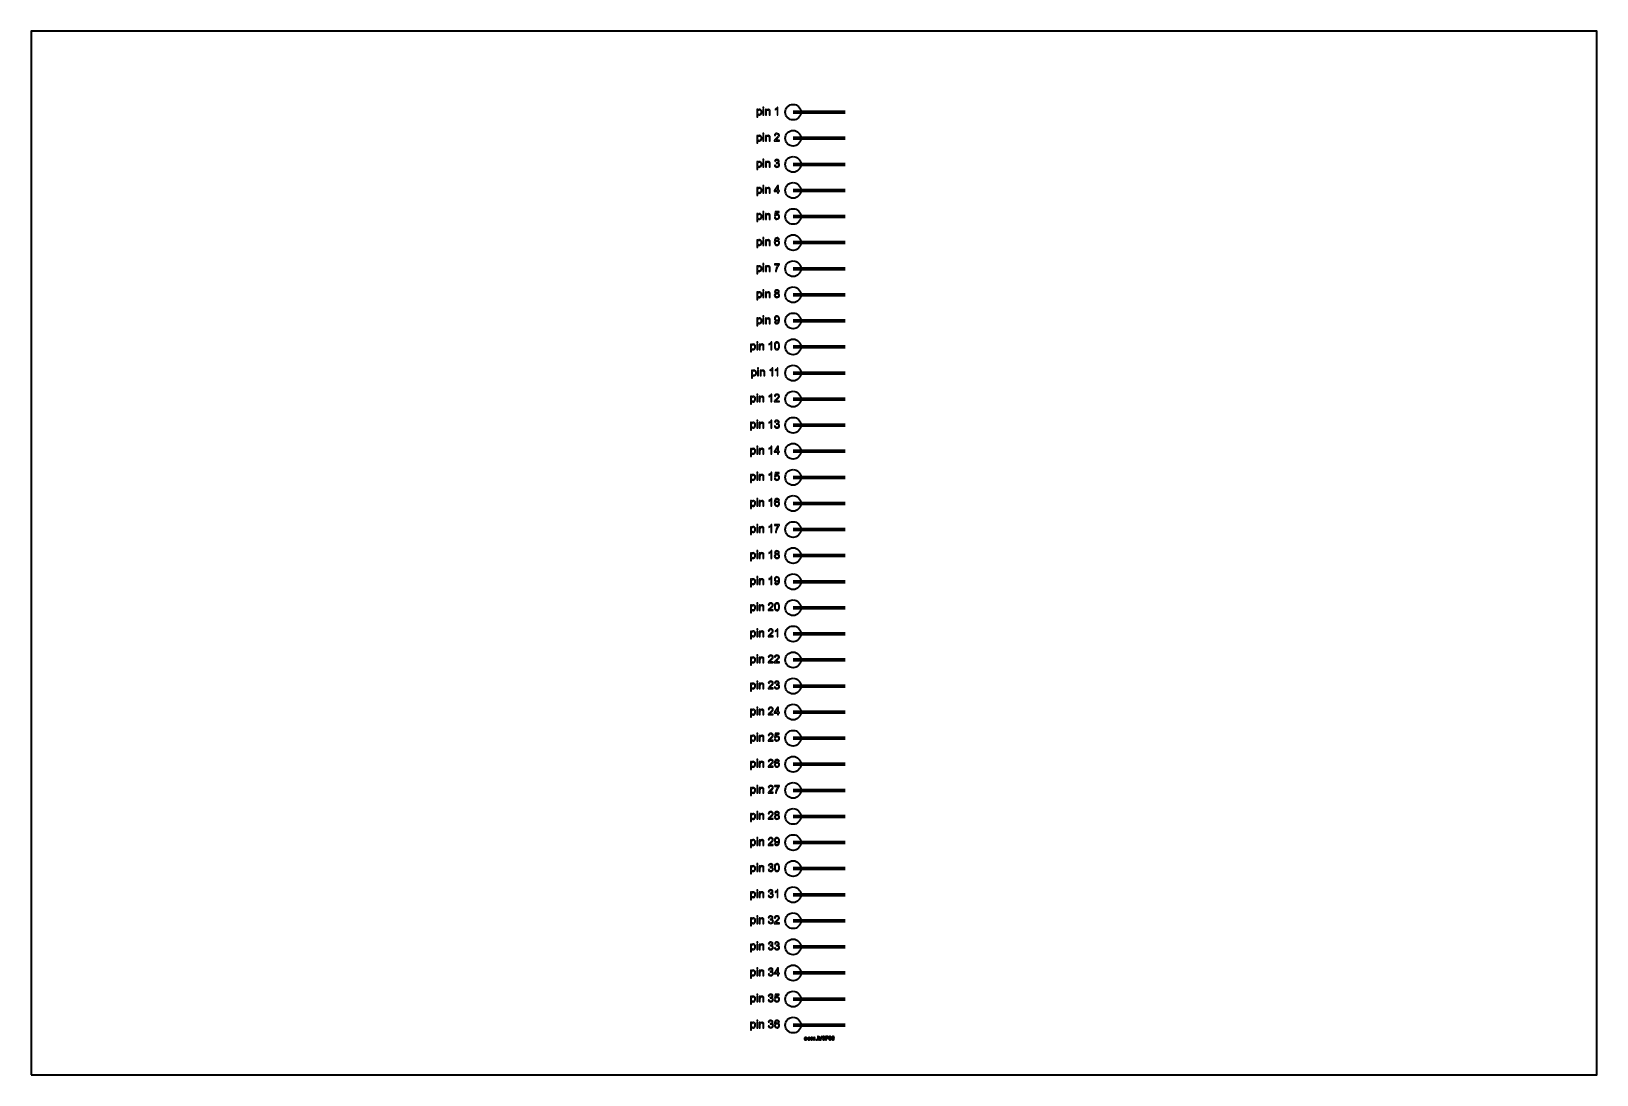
# Model space of a CAD drawing. Header units: centimetres. Extents: x -25.6 to 4.4, y -24.6 to -4.5.
import ezdxf

# ---------------------------------------------------------------- set-up
doc = ezdxf.new("R2010")
doc.units = ezdxf.units.CM
doc.header["$MEASUREMENT"] = 0
doc.layers.add('Layer 1', color=7, linetype='Continuous')

msp = doc.modelspace()

# ---------------------------------------------------------------- linework, layer by layer
at = {"layer": 'Layer 1', "color": 7, "lineweight": 35}
msp.add_lwpolyline([(-25.6, -24.55), (4.4, -24.55), (4.4, -4.55), (-25.6, -4.55), (-25.6, -24.55)], close=True, dxfattribs=at)
at = {"layer": 'Layer 1', "color": 250, "lineweight": 35}
for centre in [(-11, -6.1), (-11, -6.6), (-11, -7.1), (-11, -7.6), (-11, -8.1), (-11, -8.6), (-11, -9.1), (-11, -9.6), (-11, -10.1), (-11, -10.6), (-11, -11.1), (-11, -11.6), (-11, -12.1), (-11, -12.6), (-11, -13.1), (-11, -13.6), (-11, -14.1), (-11, -14.6), (-11, -15.1), (-11, -15.6), (-11, -16.1), (-11, -16.6), (-11, -17.1), (-11, -17.6), (-11, -18.1), (-11, -18.6), (-11, -19.1), (-11, -19.6), (-11, -20.1), (-11, -20.6), (-11, -21.1), (-11, -21.6), (-11, -22.1), (-11, -22.6), (-11, -23.1), (-11, -23.6)]:
    msp.add_ellipse(centre, major_axis=(0, 0.15), ratio=1, dxfattribs=at)
at = {"layer": 'Layer 1', "color": 250}
for points, knots in [([(-11.6961, -6.19711), (-11.6961, -6.19711), (-11.6961, -6.04531), (-11.6961, -6.04531), (-11.6961, -6.04531), (-11.6961, -6.04531), (-11.67917, -6.04531), (-11.67917, -6.04531), (-11.67917, -6.04531), (-11.67917, -6.04531), (-11.67917, -6.05956), (-11.67917, -6.05956), (-11.67917, -6.05956), (-11.67518, -6.05399), (-11.67066, -6.04979), (-11.66562, -6.047), (-11.66562, -6.047), (-11.66061, -6.04422), (-11.65451, -6.0428), (-11.64735, -6.0428), (-11.64735, -6.0428), (-11.63796, -6.0428), (-11.62971, -6.04524), (-11.62254, -6.05004), (-11.62254, -6.05004), (-11.61535, -6.05487), (-11.60995, -6.06168), (-11.60632, -6.07046), (-11.60632, -6.07046), (-11.60265, -6.07925), (-11.60081, -6.08888), (-11.60081, -6.09936), (-11.60081, -6.09936), (-11.60081, -6.11057), (-11.60282, -6.1207), (-11.60688, -6.12969), (-11.60688, -6.12969), (-11.6109, -6.13869), (-11.61676, -6.14557), (-11.62445, -6.15037), (-11.62445, -6.15037), (-11.63214, -6.15513), (-11.64022, -6.15753), (-11.64869, -6.15753), (-11.64869, -6.15753), (-11.65489, -6.15753), (-11.66043, -6.15622), (-11.66537, -6.15361), (-11.66537, -6.15361), (-11.67031, -6.151), (-11.67433, -6.14769), (-11.67751, -6.1437), (-11.67751, -6.1437), (-11.67751, -6.1437), (-11.67751, -6.19711), (-11.67751, -6.19711), (-11.67751, -6.19711), (-11.67751, -6.19711), (-11.6961, -6.19711), (-11.6961, -6.19711)], [0, 0, 0, 0, 0.06666667, 0.06666667, 0.06666667, 0.06666667, 0.13333333, 0.13333333, 0.13333333, 0.13333333, 0.2, 0.2, 0.2, 0.2, 0.26666667, 0.26666667, 0.26666667, 0.26666667, 0.33333333, 0.33333333, 0.33333333, 0.33333333, 0.4, 0.4, 0.4, 0.4, 0.46666667, 0.46666667, 0.46666667, 0.46666667, 0.53333333, 0.53333333, 0.53333333, 0.53333333, 0.6, 0.6, 0.6, 0.6, 0.66666667, 0.66666667, 0.66666667, 0.66666667, 0.73333333, 0.73333333, 0.73333333, 0.73333333, 0.8, 0.8, 0.8, 0.8, 0.86666667, 0.86666667, 0.86666667, 0.86666667, 0.93333333, 0.93333333, 0.93333333, 0.93333333, 1, 1, 1, 1]), ([(-11.67927, -6.1008), (-11.67927, -6.11491), (-11.67641, -6.12536), (-11.6707, -6.13213), (-11.6707, -6.13213), (-11.66498, -6.13887), (-11.65803, -6.14225), (-11.64992, -6.14225), (-11.64992, -6.14225), (-11.64167, -6.14225), (-11.63457, -6.13876), (-11.62868, -6.13174), (-11.62868, -6.13174), (-11.62279, -6.12476), (-11.61983, -6.11393), (-11.61983, -6.09925), (-11.61983, -6.09925), (-11.61983, -6.08524), (-11.62272, -6.0748), (-11.62847, -6.06782), (-11.62847, -6.06782), (-11.63422, -6.06087), (-11.6411, -6.05737), (-11.64907, -6.05737), (-11.64907, -6.05737), (-11.65701, -6.05737), (-11.66403, -6.06108), (-11.67013, -6.06849), (-11.67013, -6.06849), (-11.67624, -6.0759), (-11.67927, -6.08669), (-11.67927, -6.1008)], [0, 0, 0, 0, 0.125, 0.125, 0.125, 0.125, 0.25, 0.25, 0.25, 0.25, 0.375, 0.375, 0.375, 0.375, 0.5, 0.5, 0.5, 0.5, 0.625, 0.625, 0.625, 0.625, 0.75, 0.75, 0.75, 0.75, 0.875, 0.875, 0.875, 0.875, 1, 1, 1, 1]), ([(-11.57831, -6.02495), (-11.57831, -6.02495), (-11.57831, -6.00354), (-11.57831, -6.00354), (-11.57831, -6.00354), (-11.57831, -6.00354), (-11.55968, -6.00354), (-11.55968, -6.00354), (-11.55968, -6.00354), (-11.55968, -6.00354), (-11.55968, -6.02495), (-11.55968, -6.02495), (-11.55968, -6.02495), (-11.55968, -6.02495), (-11.57831, -6.02495), (-11.57831, -6.02495)], [0, 0, 0, 0, 0.25, 0.25, 0.25, 0.25, 0.5, 0.5, 0.5, 0.5, 0.75, 0.75, 0.75, 0.75, 1, 1, 1, 1]), ([(-11.57831, -6.15506), (-11.57831, -6.15506), (-11.57831, -6.04531), (-11.57831, -6.04531), (-11.57831, -6.04531), (-11.57831, -6.04531), (-11.55968, -6.04531), (-11.55968, -6.04531), (-11.55968, -6.04531), (-11.55968, -6.04531), (-11.55968, -6.15506), (-11.55968, -6.15506), (-11.55968, -6.15506), (-11.55968, -6.15506), (-11.57831, -6.15506), (-11.57831, -6.15506)], [0, 0, 0, 0, 0.25, 0.25, 0.25, 0.25, 0.5, 0.5, 0.5, 0.5, 0.75, 0.75, 0.75, 0.75, 1, 1, 1, 1]), ([(-11.53135, -6.15506), (-11.53135, -6.15506), (-11.53135, -6.04531), (-11.53135, -6.04531), (-11.53135, -6.04531), (-11.53135, -6.04531), (-11.51463, -6.04531), (-11.51463, -6.04531), (-11.51463, -6.04531), (-11.51463, -6.04531), (-11.51463, -6.0609), (-11.51463, -6.0609), (-11.51463, -6.0609), (-11.50655, -6.04884), (-11.49491, -6.0428), (-11.4797, -6.0428), (-11.4797, -6.0428), (-11.47307, -6.0428), (-11.467, -6.044), (-11.46146, -6.04637), (-11.46146, -6.04637), (-11.45589, -6.04877), (-11.45176, -6.05187), (-11.44901, -6.05575), (-11.44901, -6.05575), (-11.44622, -6.0596), (-11.44432, -6.06418), (-11.44319, -6.06947), (-11.44319, -6.06947), (-11.44252, -6.07293), (-11.44217, -6.07896), (-11.44217, -6.08757), (-11.44217, -6.08757), (-11.44217, -6.08757), (-11.44217, -6.15506), (-11.44217, -6.15506), (-11.44217, -6.15506), (-11.44217, -6.15506), (-11.46079, -6.15506), (-11.46079, -6.15506), (-11.46079, -6.15506), (-11.46079, -6.15506), (-11.46079, -6.08828), (-11.46079, -6.08828), (-11.46079, -6.08828), (-11.46079, -6.08073), (-11.4615, -6.07505), (-11.46295, -6.07127), (-11.46295, -6.07127), (-11.46439, -6.06753), (-11.46697, -6.06454), (-11.47064, -6.06231), (-11.47064, -6.06231), (-11.47434, -6.06006), (-11.47864, -6.05893), (-11.48362, -6.05893), (-11.48362, -6.05893), (-11.49156, -6.05893), (-11.49836, -6.06147), (-11.50415, -6.06648), (-11.50415, -6.06648), (-11.5099, -6.07152), (-11.51276, -6.08105), (-11.51276, -6.09512), (-11.51276, -6.09512), (-11.51276, -6.09512), (-11.51276, -6.15506), (-11.51276, -6.15506), (-11.51276, -6.15506), (-11.51276, -6.15506), (-11.53135, -6.15506), (-11.53135, -6.15506)], [0, 0, 0, 0, 0.05555556, 0.05555556, 0.05555556, 0.05555556, 0.11111111, 0.11111111, 0.11111111, 0.11111111, 0.16666667, 0.16666667, 0.16666667, 0.16666667, 0.22222222, 0.22222222, 0.22222222, 0.22222222, 0.27777778, 0.27777778, 0.27777778, 0.27777778, 0.33333333, 0.33333333, 0.33333333, 0.33333333, 0.38888889, 0.38888889, 0.38888889, 0.38888889, 0.44444444, 0.44444444, 0.44444444, 0.44444444, 0.5, 0.5, 0.5, 0.5, 0.55555556, 0.55555556, 0.55555556, 0.55555556, 0.61111111, 0.61111111, 0.61111111, 0.61111111, 0.66666667, 0.66666667, 0.66666667, 0.66666667, 0.72222222, 0.72222222, 0.72222222, 0.72222222, 0.77777778, 0.77777778, 0.77777778, 0.77777778, 0.83333333, 0.83333333, 0.83333333, 0.83333333, 0.88888889, 0.88888889, 0.88888889, 0.88888889, 0.94444444, 0.94444444, 0.94444444, 0.94444444, 1, 1, 1, 1]), ([(-11.28994, -6.15506), (-11.28994, -6.15506), (-11.30853, -6.15506), (-11.30853, -6.15506), (-11.30853, -6.15506), (-11.30853, -6.15506), (-11.30853, -6.03652), (-11.30853, -6.03652), (-11.30853, -6.03652), (-11.31301, -6.04079), (-11.31887, -6.04506), (-11.32614, -6.04933), (-11.32614, -6.04933), (-11.33344, -6.0536), (-11.33997, -6.05681), (-11.34575, -6.05893), (-11.34575, -6.05893), (-11.34575, -6.05893), (-11.34575, -6.04097), (-11.34575, -6.04097), (-11.34575, -6.04097), (-11.33535, -6.03607), (-11.32624, -6.03014), (-11.31845, -6.02319), (-11.31845, -6.02319), (-11.31069, -6.0162), (-11.30515, -6.00947), (-11.3019, -6.0029), (-11.3019, -6.0029), (-11.3019, -6.0029), (-11.28994, -6.0029), (-11.28994, -6.0029), (-11.28994, -6.0029), (-11.28994, -6.0029), (-11.28994, -6.15506), (-11.28994, -6.15506)], [0, 0, 0, 0, 0.11111111, 0.11111111, 0.11111111, 0.11111111, 0.22222222, 0.22222222, 0.22222222, 0.22222222, 0.33333333, 0.33333333, 0.33333333, 0.33333333, 0.44444444, 0.44444444, 0.44444444, 0.44444444, 0.55555556, 0.55555556, 0.55555556, 0.55555556, 0.66666667, 0.66666667, 0.66666667, 0.66666667, 0.77777778, 0.77777778, 0.77777778, 0.77777778, 0.88888889, 0.88888889, 0.88888889, 0.88888889, 1, 1, 1, 1]), ([(-11.6961, -6.69711), (-11.6961, -6.69711), (-11.6961, -6.54531), (-11.6961, -6.54531), (-11.6961, -6.54531), (-11.6961, -6.54531), (-11.67917, -6.54531), (-11.67917, -6.54531), (-11.67917, -6.54531), (-11.67917, -6.54531), (-11.67917, -6.55956), (-11.67917, -6.55956), (-11.67917, -6.55956), (-11.67518, -6.55399), (-11.67066, -6.54979), (-11.66562, -6.547), (-11.66562, -6.547), (-11.66061, -6.54422), (-11.65451, -6.5428), (-11.64735, -6.5428), (-11.64735, -6.5428), (-11.63796, -6.5428), (-11.62971, -6.54524), (-11.62254, -6.55004), (-11.62254, -6.55004), (-11.61535, -6.55487), (-11.60995, -6.56168), (-11.60632, -6.57046), (-11.60632, -6.57046), (-11.60265, -6.57925), (-11.60081, -6.58888), (-11.60081, -6.59936), (-11.60081, -6.59936), (-11.60081, -6.61057), (-11.60282, -6.6207), (-11.60688, -6.62969), (-11.60688, -6.62969), (-11.6109, -6.63869), (-11.61676, -6.64557), (-11.62445, -6.65037), (-11.62445, -6.65037), (-11.63214, -6.65513), (-11.64022, -6.65753), (-11.64869, -6.65753), (-11.64869, -6.65753), (-11.65489, -6.65753), (-11.66043, -6.65622), (-11.66537, -6.65361), (-11.66537, -6.65361), (-11.67031, -6.651), (-11.67433, -6.64769), (-11.67751, -6.6437), (-11.67751, -6.6437), (-11.67751, -6.6437), (-11.67751, -6.69711), (-11.67751, -6.69711), (-11.67751, -6.69711), (-11.67751, -6.69711), (-11.6961, -6.69711), (-11.6961, -6.69711)], [0, 0, 0, 0, 0.06666667, 0.06666667, 0.06666667, 0.06666667, 0.13333333, 0.13333333, 0.13333333, 0.13333333, 0.2, 0.2, 0.2, 0.2, 0.26666667, 0.26666667, 0.26666667, 0.26666667, 0.33333333, 0.33333333, 0.33333333, 0.33333333, 0.4, 0.4, 0.4, 0.4, 0.46666667, 0.46666667, 0.46666667, 0.46666667, 0.53333333, 0.53333333, 0.53333333, 0.53333333, 0.6, 0.6, 0.6, 0.6, 0.66666667, 0.66666667, 0.66666667, 0.66666667, 0.73333333, 0.73333333, 0.73333333, 0.73333333, 0.8, 0.8, 0.8, 0.8, 0.86666667, 0.86666667, 0.86666667, 0.86666667, 0.93333333, 0.93333333, 0.93333333, 0.93333333, 1, 1, 1, 1]), ([(-11.67927, -6.6008), (-11.67927, -6.61491), (-11.67641, -6.62536), (-11.6707, -6.63213), (-11.6707, -6.63213), (-11.66498, -6.63887), (-11.65803, -6.64225), (-11.64992, -6.64225), (-11.64992, -6.64225), (-11.64167, -6.64225), (-11.63457, -6.63876), (-11.62868, -6.63174), (-11.62868, -6.63174), (-11.62279, -6.62476), (-11.61983, -6.61393), (-11.61983, -6.59925), (-11.61983, -6.59925), (-11.61983, -6.58524), (-11.62272, -6.5748), (-11.62847, -6.56782), (-11.62847, -6.56782), (-11.63422, -6.56087), (-11.6411, -6.55737), (-11.64907, -6.55737), (-11.64907, -6.55737), (-11.65701, -6.55737), (-11.66403, -6.56108), (-11.67013, -6.56849), (-11.67013, -6.56849), (-11.67624, -6.5759), (-11.67927, -6.58669), (-11.67927, -6.6008)], [0, 0, 0, 0, 0.125, 0.125, 0.125, 0.125, 0.25, 0.25, 0.25, 0.25, 0.375, 0.375, 0.375, 0.375, 0.5, 0.5, 0.5, 0.5, 0.625, 0.625, 0.625, 0.625, 0.75, 0.75, 0.75, 0.75, 0.875, 0.875, 0.875, 0.875, 1, 1, 1, 1]), ([(-11.57831, -6.52495), (-11.57831, -6.52495), (-11.57831, -6.50354), (-11.57831, -6.50354), (-11.57831, -6.50354), (-11.57831, -6.50354), (-11.55968, -6.50354), (-11.55968, -6.50354), (-11.55968, -6.50354), (-11.55968, -6.50354), (-11.55968, -6.52495), (-11.55968, -6.52495), (-11.55968, -6.52495), (-11.55968, -6.52495), (-11.57831, -6.52495), (-11.57831, -6.52495)], [0, 0, 0, 0, 0.25, 0.25, 0.25, 0.25, 0.5, 0.5, 0.5, 0.5, 0.75, 0.75, 0.75, 0.75, 1, 1, 1, 1]), ([(-11.57831, -6.65506), (-11.57831, -6.65506), (-11.57831, -6.54531), (-11.57831, -6.54531), (-11.57831, -6.54531), (-11.57831, -6.54531), (-11.55968, -6.54531), (-11.55968, -6.54531), (-11.55968, -6.54531), (-11.55968, -6.54531), (-11.55968, -6.65506), (-11.55968, -6.65506), (-11.55968, -6.65506), (-11.55968, -6.65506), (-11.57831, -6.65506), (-11.57831, -6.65506)], [0, 0, 0, 0, 0.25, 0.25, 0.25, 0.25, 0.5, 0.5, 0.5, 0.5, 0.75, 0.75, 0.75, 0.75, 1, 1, 1, 1]), ([(-11.53135, -6.65506), (-11.53135, -6.65506), (-11.53135, -6.54531), (-11.53135, -6.54531), (-11.53135, -6.54531), (-11.53135, -6.54531), (-11.51463, -6.54531), (-11.51463, -6.54531), (-11.51463, -6.54531), (-11.51463, -6.54531), (-11.51463, -6.5609), (-11.51463, -6.5609), (-11.51463, -6.5609), (-11.50655, -6.54884), (-11.49491, -6.5428), (-11.4797, -6.5428), (-11.4797, -6.5428), (-11.47307, -6.5428), (-11.467, -6.544), (-11.46146, -6.54637), (-11.46146, -6.54637), (-11.45589, -6.54877), (-11.45176, -6.55187), (-11.44901, -6.55575), (-11.44901, -6.55575), (-11.44622, -6.5596), (-11.44432, -6.56418), (-11.44319, -6.56947), (-11.44319, -6.56947), (-11.44252, -6.57293), (-11.44217, -6.57896), (-11.44217, -6.58757), (-11.44217, -6.58757), (-11.44217, -6.58757), (-11.44217, -6.65506), (-11.44217, -6.65506), (-11.44217, -6.65506), (-11.44217, -6.65506), (-11.46079, -6.65506), (-11.46079, -6.65506), (-11.46079, -6.65506), (-11.46079, -6.65506), (-11.46079, -6.58828), (-11.46079, -6.58828), (-11.46079, -6.58828), (-11.46079, -6.58073), (-11.4615, -6.57505), (-11.46295, -6.57127), (-11.46295, -6.57127), (-11.46439, -6.56753), (-11.46697, -6.56454), (-11.47064, -6.56231), (-11.47064, -6.56231), (-11.47434, -6.56006), (-11.47864, -6.55893), (-11.48362, -6.55893), (-11.48362, -6.55893), (-11.49156, -6.55893), (-11.49836, -6.56147), (-11.50415, -6.56648), (-11.50415, -6.56648), (-11.5099, -6.57152), (-11.51276, -6.58105), (-11.51276, -6.59512), (-11.51276, -6.59512), (-11.51276, -6.59512), (-11.51276, -6.65506), (-11.51276, -6.65506), (-11.51276, -6.65506), (-11.51276, -6.65506), (-11.53135, -6.65506), (-11.53135, -6.65506)], [0, 0, 0, 0, 0.05555556, 0.05555556, 0.05555556, 0.05555556, 0.11111111, 0.11111111, 0.11111111, 0.11111111, 0.16666667, 0.16666667, 0.16666667, 0.16666667, 0.22222222, 0.22222222, 0.22222222, 0.22222222, 0.27777778, 0.27777778, 0.27777778, 0.27777778, 0.33333333, 0.33333333, 0.33333333, 0.33333333, 0.38888889, 0.38888889, 0.38888889, 0.38888889, 0.44444444, 0.44444444, 0.44444444, 0.44444444, 0.5, 0.5, 0.5, 0.5, 0.55555556, 0.55555556, 0.55555556, 0.55555556, 0.61111111, 0.61111111, 0.61111111, 0.61111111, 0.66666667, 0.66666667, 0.66666667, 0.66666667, 0.72222222, 0.72222222, 0.72222222, 0.72222222, 0.77777778, 0.77777778, 0.77777778, 0.77777778, 0.83333333, 0.83333333, 0.83333333, 0.83333333, 0.88888889, 0.88888889, 0.88888889, 0.88888889, 0.94444444, 0.94444444, 0.94444444, 0.94444444, 1, 1, 1, 1]), ([(-11.26221, -6.63717), (-11.26221, -6.63717), (-11.26221, -6.65506), (-11.26221, -6.65506), (-11.26221, -6.65506), (-11.26221, -6.65506), (-11.36237, -6.65506), (-11.36237, -6.65506), (-11.36237, -6.65506), (-11.36251, -6.65058), (-11.3618, -6.64628), (-11.36022, -6.64215), (-11.36022, -6.64215), (-11.35768, -6.6353), (-11.35359, -6.6286), (-11.34798, -6.62197), (-11.34798, -6.62197), (-11.34233, -6.61537), (-11.33422, -6.60772), (-11.32363, -6.59904), (-11.32363, -6.59904), (-11.30716, -6.58553), (-11.29601, -6.57484), (-11.29023, -6.56693), (-11.29023, -6.56693), (-11.28444, -6.55907), (-11.28155, -6.55159), (-11.28155, -6.54457), (-11.28155, -6.54457), (-11.28155, -6.5372), (-11.28419, -6.53099), (-11.28945, -6.52591), (-11.28945, -6.52591), (-11.29474, -6.52086), (-11.30162, -6.51832), (-11.31009, -6.51832), (-11.31009, -6.51832), (-11.31905, -6.51832), (-11.32621, -6.521), (-11.33157, -6.5264), (-11.33157, -6.5264), (-11.33697, -6.53176), (-11.33969, -6.53921), (-11.33976, -6.5487), (-11.33976, -6.5487), (-11.33976, -6.5487), (-11.35888, -6.54676), (-11.35888, -6.54676), (-11.35888, -6.54676), (-11.35757, -6.53247), (-11.35263, -6.5216), (-11.3441, -6.51412), (-11.3441, -6.51412), (-11.33556, -6.50664), (-11.32406, -6.5029), (-11.30966, -6.5029), (-11.30966, -6.5029), (-11.29513, -6.5029), (-11.28363, -6.50696), (-11.27516, -6.51501), (-11.27516, -6.51501), (-11.26666, -6.52308), (-11.26243, -6.53307), (-11.26243, -6.54499), (-11.26243, -6.54499), (-11.26243, -6.55106), (-11.26366, -6.55702), (-11.26617, -6.56288), (-11.26617, -6.56288), (-11.26863, -6.56873), (-11.27276, -6.57491), (-11.27851, -6.58136), (-11.27851, -6.58136), (-11.28426, -6.58785), (-11.29382, -6.59674), (-11.30719, -6.60803), (-11.30719, -6.60803), (-11.31834, -6.61742), (-11.3255, -6.62377), (-11.32868, -6.62712), (-11.32868, -6.62712), (-11.33185, -6.63044), (-11.33446, -6.63379), (-11.33655, -6.63717), (-11.33655, -6.63717), (-11.33655, -6.63717), (-11.26221, -6.63717), (-11.26221, -6.63717)], [0, 0, 0, 0, 0.04545455, 0.04545455, 0.04545455, 0.04545455, 0.09090909, 0.09090909, 0.09090909, 0.09090909, 0.13636364, 0.13636364, 0.13636364, 0.13636364, 0.18181818, 0.18181818, 0.18181818, 0.18181818, 0.22727273, 0.22727273, 0.22727273, 0.22727273, 0.27272727, 0.27272727, 0.27272727, 0.27272727, 0.31818182, 0.31818182, 0.31818182, 0.31818182, 0.36363636, 0.36363636, 0.36363636, 0.36363636, 0.40909091, 0.40909091, 0.40909091, 0.40909091, 0.45454545, 0.45454545, 0.45454545, 0.45454545, 0.5, 0.5, 0.5, 0.5, 0.54545455, 0.54545455, 0.54545455, 0.54545455, 0.59090909, 0.59090909, 0.59090909, 0.59090909, 0.63636364, 0.63636364, 0.63636364, 0.63636364, 0.68181818, 0.68181818, 0.68181818, 0.68181818, 0.72727273, 0.72727273, 0.72727273, 0.72727273, 0.77272727, 0.77272727, 0.77272727, 0.77272727, 0.81818182, 0.81818182, 0.81818182, 0.81818182, 0.86363636, 0.86363636, 0.86363636, 0.86363636, 0.90909091, 0.90909091, 0.90909091, 0.90909091, 0.95454545, 0.95454545, 0.95454545, 0.95454545, 1, 1, 1, 1]), ([(-11.6961, -7.19711), (-11.6961, -7.19711), (-11.6961, -7.04531), (-11.6961, -7.04531), (-11.6961, -7.04531), (-11.6961, -7.04531), (-11.67917, -7.04531), (-11.67917, -7.04531), (-11.67917, -7.04531), (-11.67917, -7.04531), (-11.67917, -7.05956), (-11.67917, -7.05956), (-11.67917, -7.05956), (-11.67518, -7.05399), (-11.67066, -7.04979), (-11.66562, -7.047), (-11.66562, -7.047), (-11.66061, -7.04422), (-11.65451, -7.0428), (-11.64735, -7.0428), (-11.64735, -7.0428), (-11.63796, -7.0428), (-11.62971, -7.04524), (-11.62254, -7.05004), (-11.62254, -7.05004), (-11.61535, -7.05487), (-11.60995, -7.06168), (-11.60632, -7.07046), (-11.60632, -7.07046), (-11.60265, -7.07925), (-11.60081, -7.08888), (-11.60081, -7.09936), (-11.60081, -7.09936), (-11.60081, -7.11057), (-11.60282, -7.1207), (-11.60688, -7.12969), (-11.60688, -7.12969), (-11.6109, -7.13869), (-11.61676, -7.14557), (-11.62445, -7.15037), (-11.62445, -7.15037), (-11.63214, -7.15513), (-11.64022, -7.15753), (-11.64869, -7.15753), (-11.64869, -7.15753), (-11.65489, -7.15753), (-11.66043, -7.15622), (-11.66537, -7.15361), (-11.66537, -7.15361), (-11.67031, -7.151), (-11.67433, -7.14769), (-11.67751, -7.1437), (-11.67751, -7.1437), (-11.67751, -7.1437), (-11.67751, -7.19711), (-11.67751, -7.19711), (-11.67751, -7.19711), (-11.67751, -7.19711), (-11.6961, -7.19711), (-11.6961, -7.19711)], [0, 0, 0, 0, 0.06666667, 0.06666667, 0.06666667, 0.06666667, 0.13333333, 0.13333333, 0.13333333, 0.13333333, 0.2, 0.2, 0.2, 0.2, 0.26666667, 0.26666667, 0.26666667, 0.26666667, 0.33333333, 0.33333333, 0.33333333, 0.33333333, 0.4, 0.4, 0.4, 0.4, 0.46666667, 0.46666667, 0.46666667, 0.46666667, 0.53333333, 0.53333333, 0.53333333, 0.53333333, 0.6, 0.6, 0.6, 0.6, 0.66666667, 0.66666667, 0.66666667, 0.66666667, 0.73333333, 0.73333333, 0.73333333, 0.73333333, 0.8, 0.8, 0.8, 0.8, 0.86666667, 0.86666667, 0.86666667, 0.86666667, 0.93333333, 0.93333333, 0.93333333, 0.93333333, 1, 1, 1, 1]), ([(-11.67927, -7.1008), (-11.67927, -7.11491), (-11.67641, -7.12536), (-11.6707, -7.13213), (-11.6707, -7.13213), (-11.66498, -7.13887), (-11.65803, -7.14225), (-11.64992, -7.14225), (-11.64992, -7.14225), (-11.64167, -7.14225), (-11.63457, -7.13876), (-11.62868, -7.13174), (-11.62868, -7.13174), (-11.62279, -7.12476), (-11.61983, -7.11393), (-11.61983, -7.09925), (-11.61983, -7.09925), (-11.61983, -7.08524), (-11.62272, -7.0748), (-11.62847, -7.06782), (-11.62847, -7.06782), (-11.63422, -7.06087), (-11.6411, -7.05737), (-11.64907, -7.05737), (-11.64907, -7.05737), (-11.65701, -7.05737), (-11.66403, -7.06108), (-11.67013, -7.06849), (-11.67013, -7.06849), (-11.67624, -7.0759), (-11.67927, -7.08669), (-11.67927, -7.1008)], [0, 0, 0, 0, 0.125, 0.125, 0.125, 0.125, 0.25, 0.25, 0.25, 0.25, 0.375, 0.375, 0.375, 0.375, 0.5, 0.5, 0.5, 0.5, 0.625, 0.625, 0.625, 0.625, 0.75, 0.75, 0.75, 0.75, 0.875, 0.875, 0.875, 0.875, 1, 1, 1, 1]), ([(-11.57831, -7.02495), (-11.57831, -7.02495), (-11.57831, -7.00354), (-11.57831, -7.00354), (-11.57831, -7.00354), (-11.57831, -7.00354), (-11.55968, -7.00354), (-11.55968, -7.00354), (-11.55968, -7.00354), (-11.55968, -7.00354), (-11.55968, -7.02495), (-11.55968, -7.02495), (-11.55968, -7.02495), (-11.55968, -7.02495), (-11.57831, -7.02495), (-11.57831, -7.02495)], [0, 0, 0, 0, 0.25, 0.25, 0.25, 0.25, 0.5, 0.5, 0.5, 0.5, 0.75, 0.75, 0.75, 0.75, 1, 1, 1, 1]), ([(-11.57831, -7.15506), (-11.57831, -7.15506), (-11.57831, -7.04531), (-11.57831, -7.04531), (-11.57831, -7.04531), (-11.57831, -7.04531), (-11.55968, -7.04531), (-11.55968, -7.04531), (-11.55968, -7.04531), (-11.55968, -7.04531), (-11.55968, -7.15506), (-11.55968, -7.15506), (-11.55968, -7.15506), (-11.55968, -7.15506), (-11.57831, -7.15506), (-11.57831, -7.15506)], [0, 0, 0, 0, 0.25, 0.25, 0.25, 0.25, 0.5, 0.5, 0.5, 0.5, 0.75, 0.75, 0.75, 0.75, 1, 1, 1, 1]), ([(-11.53135, -7.15506), (-11.53135, -7.15506), (-11.53135, -7.04531), (-11.53135, -7.04531), (-11.53135, -7.04531), (-11.53135, -7.04531), (-11.51463, -7.04531), (-11.51463, -7.04531), (-11.51463, -7.04531), (-11.51463, -7.04531), (-11.51463, -7.0609), (-11.51463, -7.0609), (-11.51463, -7.0609), (-11.50655, -7.04884), (-11.49491, -7.0428), (-11.4797, -7.0428), (-11.4797, -7.0428), (-11.47307, -7.0428), (-11.467, -7.044), (-11.46146, -7.04637), (-11.46146, -7.04637), (-11.45589, -7.04877), (-11.45176, -7.05187), (-11.44901, -7.05575), (-11.44901, -7.05575), (-11.44622, -7.0596), (-11.44432, -7.06418), (-11.44319, -7.06947), (-11.44319, -7.06947), (-11.44252, -7.07293), (-11.44217, -7.07896), (-11.44217, -7.08757), (-11.44217, -7.08757), (-11.44217, -7.08757), (-11.44217, -7.15506), (-11.44217, -7.15506), (-11.44217, -7.15506), (-11.44217, -7.15506), (-11.46079, -7.15506), (-11.46079, -7.15506), (-11.46079, -7.15506), (-11.46079, -7.15506), (-11.46079, -7.08828), (-11.46079, -7.08828), (-11.46079, -7.08828), (-11.46079, -7.08073), (-11.4615, -7.07505), (-11.46295, -7.07127), (-11.46295, -7.07127), (-11.46439, -7.06753), (-11.46697, -7.06454), (-11.47064, -7.06231), (-11.47064, -7.06231), (-11.47434, -7.06006), (-11.47864, -7.05893), (-11.48362, -7.05893), (-11.48362, -7.05893), (-11.49156, -7.05893), (-11.49836, -7.06147), (-11.50415, -7.06648), (-11.50415, -7.06648), (-11.5099, -7.07152), (-11.51276, -7.08105), (-11.51276, -7.09512), (-11.51276, -7.09512), (-11.51276, -7.09512), (-11.51276, -7.15506), (-11.51276, -7.15506), (-11.51276, -7.15506), (-11.51276, -7.15506), (-11.53135, -7.15506), (-11.53135, -7.15506)], [0, 0, 0, 0, 0.05555556, 0.05555556, 0.05555556, 0.05555556, 0.11111111, 0.11111111, 0.11111111, 0.11111111, 0.16666667, 0.16666667, 0.16666667, 0.16666667, 0.22222222, 0.22222222, 0.22222222, 0.22222222, 0.27777778, 0.27777778, 0.27777778, 0.27777778, 0.33333333, 0.33333333, 0.33333333, 0.33333333, 0.38888889, 0.38888889, 0.38888889, 0.38888889, 0.44444444, 0.44444444, 0.44444444, 0.44444444, 0.5, 0.5, 0.5, 0.5, 0.55555556, 0.55555556, 0.55555556, 0.55555556, 0.61111111, 0.61111111, 0.61111111, 0.61111111, 0.66666667, 0.66666667, 0.66666667, 0.66666667, 0.72222222, 0.72222222, 0.72222222, 0.72222222, 0.77777778, 0.77777778, 0.77777778, 0.77777778, 0.83333333, 0.83333333, 0.83333333, 0.83333333, 0.88888889, 0.88888889, 0.88888889, 0.88888889, 0.94444444, 0.94444444, 0.94444444, 0.94444444, 1, 1, 1, 1]), ([(-11.3599, -7.11505), (-11.3599, -7.11505), (-11.34131, -7.11258), (-11.34131, -7.11258), (-11.34131, -7.11258), (-11.33916, -7.12313), (-11.33552, -7.13072), (-11.33041, -7.13537), (-11.33041, -7.13537), (-11.32526, -7.14003), (-11.31901, -7.14236), (-11.31164, -7.14236), (-11.31164, -7.14236), (-11.30289, -7.14236), (-11.29548, -7.13933), (-11.28945, -7.13326), (-11.28945, -7.13326), (-11.28345, -7.12719), (-11.28042, -7.11968), (-11.28042, -7.11072), (-11.28042, -7.11072), (-11.28042, -7.10218), (-11.2832, -7.09512), (-11.28878, -7.08958), (-11.28878, -7.08958), (-11.29439, -7.08404), (-11.30148, -7.08126), (-11.31009, -7.08126), (-11.31009, -7.08126), (-11.31361, -7.08126), (-11.31799, -7.08196), (-11.32321, -7.08334), (-11.32321, -7.08334), (-11.32321, -7.08334), (-11.32113, -7.06701), (-11.32113, -7.06701), (-11.32113, -7.06701), (-11.31989, -7.06715), (-11.31891, -7.06722), (-11.31813, -7.06722), (-11.31813, -7.06722), (-11.31023, -7.06722), (-11.3031, -7.06514), (-11.29675, -7.06101), (-11.29675, -7.06101), (-11.2904, -7.05688), (-11.28723, -7.0505), (-11.28723, -7.04189), (-11.28723, -7.04189), (-11.28723, -7.03508), (-11.28955, -7.0294), (-11.29418, -7.02495), (-11.29418, -7.02495), (-11.2988, -7.02047), (-11.30476, -7.01822), (-11.31206, -7.01822), (-11.31206, -7.01822), (-11.31929, -7.01822), (-11.32533, -7.02051), (-11.33012, -7.02502), (-11.33012, -7.02502), (-11.33496, -7.02957), (-11.33806, -7.03642), (-11.33944, -7.04552), (-11.33944, -7.04552), (-11.33944, -7.04552), (-11.35803, -7.0422), (-11.35803, -7.0422), (-11.35803, -7.0422), (-11.35577, -7.02972), (-11.35059, -7.02005), (-11.34254, -7.01321), (-11.34254, -7.01321), (-11.33446, -7.00636), (-11.32445, -7.0029), (-11.31245, -7.0029), (-11.31245, -7.0029), (-11.3042, -7.0029), (-11.29658, -7.0047), (-11.28963, -7.00823), (-11.28963, -7.00823), (-11.28268, -7.01179), (-11.27735, -7.01663), (-11.27364, -7.02277), (-11.27364, -7.02277), (-11.26998, -7.0289), (-11.26811, -7.0354), (-11.26811, -7.04231), (-11.26811, -7.04231), (-11.26811, -7.04884), (-11.26987, -7.0548), (-11.2734, -7.0602), (-11.2734, -7.0602), (-11.27693, -7.06556), (-11.28211, -7.06983), (-11.28899, -7.073), (-11.28899, -7.073), (-11.28003, -7.07505), (-11.27308, -7.07935), (-11.26811, -7.08588), (-11.26811, -7.08588), (-11.26317, -7.09237), (-11.2607, -7.10052), (-11.2607, -7.11029), (-11.2607, -7.11029), (-11.2607, -7.12352), (-11.2655, -7.13474), (-11.27516, -7.14395), (-11.27516, -7.14395), (-11.28479, -7.15315), (-11.297, -7.15774), (-11.31174, -7.15774), (-11.31174, -7.15774), (-11.32504, -7.15774), (-11.33609, -7.15379), (-11.34487, -7.14585), (-11.34487, -7.14585), (-11.35366, -7.13795), (-11.35867, -7.12768), (-11.3599, -7.11505)], [0, 0, 0, 0, 0.03333333, 0.03333333, 0.03333333, 0.03333333, 0.06666667, 0.06666667, 0.06666667, 0.06666667, 0.1, 0.1, 0.1, 0.1, 0.13333333, 0.13333333, 0.13333333, 0.13333333, 0.16666667, 0.16666667, 0.16666667, 0.16666667, 0.2, 0.2, 0.2, 0.2, 0.23333333, 0.23333333, 0.23333333, 0.23333333, 0.26666667, 0.26666667, 0.26666667, 0.26666667, 0.3, 0.3, 0.3, 0.3, 0.33333333, 0.33333333, 0.33333333, 0.33333333, 0.36666667, 0.36666667, 0.36666667, 0.36666667, 0.4, 0.4, 0.4, 0.4, 0.43333333, 0.43333333, 0.43333333, 0.43333333, 0.46666667, 0.46666667, 0.46666667, 0.46666667, 0.5, 0.5, 0.5, 0.5, 0.53333333, 0.53333333, 0.53333333, 0.53333333, 0.56666667, 0.56666667, 0.56666667, 0.56666667, 0.6, 0.6, 0.6, 0.6, 0.63333333, 0.63333333, 0.63333333, 0.63333333, 0.66666667, 0.66666667, 0.66666667, 0.66666667, 0.7, 0.7, 0.7, 0.7, 0.73333333, 0.73333333, 0.73333333, 0.73333333, 0.76666667, 0.76666667, 0.76666667, 0.76666667, 0.8, 0.8, 0.8, 0.8, 0.83333333, 0.83333333, 0.83333333, 0.83333333, 0.86666667, 0.86666667, 0.86666667, 0.86666667, 0.9, 0.9, 0.9, 0.9, 0.93333333, 0.93333333, 0.93333333, 0.93333333, 0.96666667, 0.96666667, 0.96666667, 0.96666667, 1, 1, 1, 1]), ([(-11.6961, -7.69711), (-11.6961, -7.69711), (-11.6961, -7.54531), (-11.6961, -7.54531), (-11.6961, -7.54531), (-11.6961, -7.54531), (-11.67917, -7.54531), (-11.67917, -7.54531), (-11.67917, -7.54531), (-11.67917, -7.54531), (-11.67917, -7.55956), (-11.67917, -7.55956), (-11.67917, -7.55956), (-11.67518, -7.55399), (-11.67066, -7.54979), (-11.66562, -7.547), (-11.66562, -7.547), (-11.66061, -7.54422), (-11.65451, -7.5428), (-11.64735, -7.5428), (-11.64735, -7.5428), (-11.63796, -7.5428), (-11.62971, -7.54524), (-11.62254, -7.55004), (-11.62254, -7.55004), (-11.61535, -7.55487), (-11.60995, -7.56168), (-11.60632, -7.57046), (-11.60632, -7.57046), (-11.60265, -7.57925), (-11.60081, -7.58888), (-11.60081, -7.59936), (-11.60081, -7.59936), (-11.60081, -7.61057), (-11.60282, -7.6207), (-11.60688, -7.62969), (-11.60688, -7.62969), (-11.6109, -7.63869), (-11.61676, -7.64557), (-11.62445, -7.65037), (-11.62445, -7.65037), (-11.63214, -7.65513), (-11.64022, -7.65753), (-11.64869, -7.65753), (-11.64869, -7.65753), (-11.65489, -7.65753), (-11.66043, -7.65622), (-11.66537, -7.65361), (-11.66537, -7.65361), (-11.67031, -7.651), (-11.67433, -7.64769), (-11.67751, -7.6437), (-11.67751, -7.6437), (-11.67751, -7.6437), (-11.67751, -7.69711), (-11.67751, -7.69711), (-11.67751, -7.69711), (-11.67751, -7.69711), (-11.6961, -7.69711), (-11.6961, -7.69711)], [0, 0, 0, 0, 0.06666667, 0.06666667, 0.06666667, 0.06666667, 0.13333333, 0.13333333, 0.13333333, 0.13333333, 0.2, 0.2, 0.2, 0.2, 0.26666667, 0.26666667, 0.26666667, 0.26666667, 0.33333333, 0.33333333, 0.33333333, 0.33333333, 0.4, 0.4, 0.4, 0.4, 0.46666667, 0.46666667, 0.46666667, 0.46666667, 0.53333333, 0.53333333, 0.53333333, 0.53333333, 0.6, 0.6, 0.6, 0.6, 0.66666667, 0.66666667, 0.66666667, 0.66666667, 0.73333333, 0.73333333, 0.73333333, 0.73333333, 0.8, 0.8, 0.8, 0.8, 0.86666667, 0.86666667, 0.86666667, 0.86666667, 0.93333333, 0.93333333, 0.93333333, 0.93333333, 1, 1, 1, 1]), ([(-11.67927, -7.6008), (-11.67927, -7.61491), (-11.67641, -7.62536), (-11.6707, -7.63213), (-11.6707, -7.63213), (-11.66498, -7.63887), (-11.65803, -7.64225), (-11.64992, -7.64225), (-11.64992, -7.64225), (-11.64167, -7.64225), (-11.63457, -7.63876), (-11.62868, -7.63174), (-11.62868, -7.63174), (-11.62279, -7.62476), (-11.61983, -7.61393), (-11.61983, -7.59925), (-11.61983, -7.59925), (-11.61983, -7.58524), (-11.62272, -7.5748), (-11.62847, -7.56782), (-11.62847, -7.56782), (-11.63422, -7.56087), (-11.6411, -7.55737), (-11.64907, -7.55737), (-11.64907, -7.55737), (-11.65701, -7.55737), (-11.66403, -7.56108), (-11.67013, -7.56849), (-11.67013, -7.56849), (-11.67624, -7.5759), (-11.67927, -7.58669), (-11.67927, -7.6008)], [0, 0, 0, 0, 0.125, 0.125, 0.125, 0.125, 0.25, 0.25, 0.25, 0.25, 0.375, 0.375, 0.375, 0.375, 0.5, 0.5, 0.5, 0.5, 0.625, 0.625, 0.625, 0.625, 0.75, 0.75, 0.75, 0.75, 0.875, 0.875, 0.875, 0.875, 1, 1, 1, 1]), ([(-11.57831, -7.52495), (-11.57831, -7.52495), (-11.57831, -7.50354), (-11.57831, -7.50354), (-11.57831, -7.50354), (-11.57831, -7.50354), (-11.55968, -7.50354), (-11.55968, -7.50354), (-11.55968, -7.50354), (-11.55968, -7.50354), (-11.55968, -7.52495), (-11.55968, -7.52495), (-11.55968, -7.52495), (-11.55968, -7.52495), (-11.57831, -7.52495), (-11.57831, -7.52495)], [0, 0, 0, 0, 0.25, 0.25, 0.25, 0.25, 0.5, 0.5, 0.5, 0.5, 0.75, 0.75, 0.75, 0.75, 1, 1, 1, 1]), ([(-11.57831, -7.65506), (-11.57831, -7.65506), (-11.57831, -7.54531), (-11.57831, -7.54531), (-11.57831, -7.54531), (-11.57831, -7.54531), (-11.55968, -7.54531), (-11.55968, -7.54531), (-11.55968, -7.54531), (-11.55968, -7.54531), (-11.55968, -7.65506), (-11.55968, -7.65506), (-11.55968, -7.65506), (-11.55968, -7.65506), (-11.57831, -7.65506), (-11.57831, -7.65506)], [0, 0, 0, 0, 0.25, 0.25, 0.25, 0.25, 0.5, 0.5, 0.5, 0.5, 0.75, 0.75, 0.75, 0.75, 1, 1, 1, 1]), ([(-11.53135, -7.65506), (-11.53135, -7.65506), (-11.53135, -7.54531), (-11.53135, -7.54531), (-11.53135, -7.54531), (-11.53135, -7.54531), (-11.51463, -7.54531), (-11.51463, -7.54531), (-11.51463, -7.54531), (-11.51463, -7.54531), (-11.51463, -7.5609), (-11.51463, -7.5609), (-11.51463, -7.5609), (-11.50655, -7.54884), (-11.49491, -7.5428), (-11.4797, -7.5428), (-11.4797, -7.5428), (-11.47307, -7.5428), (-11.467, -7.544), (-11.46146, -7.54637), (-11.46146, -7.54637), (-11.45589, -7.54877), (-11.45176, -7.55187), (-11.44901, -7.55575), (-11.44901, -7.55575), (-11.44622, -7.5596), (-11.44432, -7.56418), (-11.44319, -7.56947), (-11.44319, -7.56947), (-11.44252, -7.57293), (-11.44217, -7.57896), (-11.44217, -7.58757), (-11.44217, -7.58757), (-11.44217, -7.58757), (-11.44217, -7.65506), (-11.44217, -7.65506), (-11.44217, -7.65506), (-11.44217, -7.65506), (-11.46079, -7.65506), (-11.46079, -7.65506), (-11.46079, -7.65506), (-11.46079, -7.65506), (-11.46079, -7.58828), (-11.46079, -7.58828), (-11.46079, -7.58828), (-11.46079, -7.58073), (-11.4615, -7.57505), (-11.46295, -7.57127), (-11.46295, -7.57127), (-11.46439, -7.56753), (-11.46697, -7.56454), (-11.47064, -7.56231), (-11.47064, -7.56231), (-11.47434, -7.56006), (-11.47864, -7.55893), (-11.48362, -7.55893), (-11.48362, -7.55893), (-11.49156, -7.55893), (-11.49836, -7.56147), (-11.50415, -7.56648), (-11.50415, -7.56648), (-11.5099, -7.57152), (-11.51276, -7.58105), (-11.51276, -7.59512), (-11.51276, -7.59512), (-11.51276, -7.59512), (-11.51276, -7.65506), (-11.51276, -7.65506), (-11.51276, -7.65506), (-11.51276, -7.65506), (-11.53135, -7.65506), (-11.53135, -7.65506)], [0, 0, 0, 0, 0.05555556, 0.05555556, 0.05555556, 0.05555556, 0.11111111, 0.11111111, 0.11111111, 0.11111111, 0.16666667, 0.16666667, 0.16666667, 0.16666667, 0.22222222, 0.22222222, 0.22222222, 0.22222222, 0.27777778, 0.27777778, 0.27777778, 0.27777778, 0.33333333, 0.33333333, 0.33333333, 0.33333333, 0.38888889, 0.38888889, 0.38888889, 0.38888889, 0.44444444, 0.44444444, 0.44444444, 0.44444444, 0.5, 0.5, 0.5, 0.5, 0.55555556, 0.55555556, 0.55555556, 0.55555556, 0.61111111, 0.61111111, 0.61111111, 0.61111111, 0.66666667, 0.66666667, 0.66666667, 0.66666667, 0.72222222, 0.72222222, 0.72222222, 0.72222222, 0.77777778, 0.77777778, 0.77777778, 0.77777778, 0.83333333, 0.83333333, 0.83333333, 0.83333333, 0.88888889, 0.88888889, 0.88888889, 0.88888889, 0.94444444, 0.94444444, 0.94444444, 0.94444444, 1, 1, 1, 1]), ([(-11.30039, -7.65506), (-11.30039, -7.65506), (-11.30039, -7.61879), (-11.30039, -7.61879), (-11.30039, -7.61879), (-11.30039, -7.61879), (-11.36611, -7.61879), (-11.36611, -7.61879), (-11.36611, -7.61879), (-11.36611, -7.61879), (-11.36611, -7.60172), (-11.36611, -7.60172), (-11.36611, -7.60172), (-11.36611, -7.60172), (-11.29696, -7.50354), (-11.29696, -7.50354), (-11.29696, -7.50354), (-11.29696, -7.50354), (-11.28176, -7.50354), (-11.28176, -7.50354), (-11.28176, -7.50354), (-11.28176, -7.50354), (-11.28176, -7.60172), (-11.28176, -7.60172), (-11.28176, -7.60172), (-11.28176, -7.60172), (-11.2613, -7.60172), (-11.2613, -7.60172), (-11.2613, -7.60172), (-11.2613, -7.60172), (-11.2613, -7.61879), (-11.2613, -7.61879), (-11.2613, -7.61879), (-11.2613, -7.61879), (-11.28176, -7.61879), (-11.28176, -7.61879), (-11.28176, -7.61879), (-11.28176, -7.61879), (-11.28176, -7.65506), (-11.28176, -7.65506), (-11.28176, -7.65506), (-11.28176, -7.65506), (-11.30039, -7.65506), (-11.30039, -7.65506)], [0, 0, 0, 0, 0.09090909, 0.09090909, 0.09090909, 0.09090909, 0.18181818, 0.18181818, 0.18181818, 0.18181818, 0.27272727, 0.27272727, 0.27272727, 0.27272727, 0.36363636, 0.36363636, 0.36363636, 0.36363636, 0.45454545, 0.45454545, 0.45454545, 0.45454545, 0.54545455, 0.54545455, 0.54545455, 0.54545455, 0.63636364, 0.63636364, 0.63636364, 0.63636364, 0.72727273, 0.72727273, 0.72727273, 0.72727273, 0.81818182, 0.81818182, 0.81818182, 0.81818182, 0.90909091, 0.90909091, 0.90909091, 0.90909091, 1, 1, 1, 1]), ([(-11.30039, -7.60172), (-11.30039, -7.60172), (-11.30039, -7.53342), (-11.30039, -7.53342), (-11.30039, -7.53342), (-11.30039, -7.53342), (-11.3478, -7.60172), (-11.3478, -7.60172), (-11.3478, -7.60172), (-11.3478, -7.60172), (-11.30039, -7.60172), (-11.30039, -7.60172)], [0, 0, 0, 0, 0.33333333, 0.33333333, 0.33333333, 0.33333333, 0.66666667, 0.66666667, 0.66666667, 0.66666667, 1, 1, 1, 1]), ([(-11.6961, -8.19711), (-11.6961, -8.19711), (-11.6961, -8.04531), (-11.6961, -8.04531), (-11.6961, -8.04531), (-11.6961, -8.04531), (-11.67917, -8.04531), (-11.67917, -8.04531), (-11.67917, -8.04531), (-11.67917, -8.04531), (-11.67917, -8.05956), (-11.67917, -8.05956), (-11.67917, -8.05956), (-11.67518, -8.05399), (-11.67066, -8.04979), (-11.66562, -8.047), (-11.66562, -8.047), (-11.66061, -8.04422), (-11.65451, -8.0428), (-11.64735, -8.0428), (-11.64735, -8.0428), (-11.63796, -8.0428), (-11.62971, -8.04524), (-11.62254, -8.05004), (-11.62254, -8.05004), (-11.61535, -8.05487), (-11.60995, -8.06168), (-11.60632, -8.07046), (-11.60632, -8.07046), (-11.60265, -8.07925), (-11.60081, -8.08888), (-11.60081, -8.09936), (-11.60081, -8.09936), (-11.60081, -8.11057), (-11.60282, -8.1207), (-11.60688, -8.12969), (-11.60688, -8.12969), (-11.6109, -8.13869), (-11.61676, -8.14557), (-11.62445, -8.15037), (-11.62445, -8.15037), (-11.63214, -8.15513), (-11.64022, -8.15753), (-11.64869, -8.15753), (-11.64869, -8.15753), (-11.65489, -8.15753), (-11.66043, -8.15622), (-11.66537, -8.15361), (-11.66537, -8.15361), (-11.67031, -8.151), (-11.67433, -8.14769), (-11.67751, -8.1437), (-11.67751, -8.1437), (-11.67751, -8.1437), (-11.67751, -8.19711), (-11.67751, -8.19711), (-11.67751, -8.19711), (-11.67751, -8.19711), (-11.6961, -8.19711), (-11.6961, -8.19711)], [0, 0, 0, 0, 0.06666667, 0.06666667, 0.06666667, 0.06666667, 0.13333333, 0.13333333, 0.13333333, 0.13333333, 0.2, 0.2, 0.2, 0.2, 0.26666667, 0.26666667, 0.26666667, 0.26666667, 0.33333333, 0.33333333, 0.33333333, 0.33333333, 0.4, 0.4, 0.4, 0.4, 0.46666667, 0.46666667, 0.46666667, 0.46666667, 0.53333333, 0.53333333, 0.53333333, 0.53333333, 0.6, 0.6, 0.6, 0.6, 0.66666667, 0.66666667, 0.66666667, 0.66666667, 0.73333333, 0.73333333, 0.73333333, 0.73333333, 0.8, 0.8, 0.8, 0.8, 0.86666667, 0.86666667, 0.86666667, 0.86666667, 0.93333333, 0.93333333, 0.93333333, 0.93333333, 1, 1, 1, 1]), ([(-11.67927, -8.1008), (-11.67927, -8.11491), (-11.67641, -8.12536), (-11.6707, -8.13213), (-11.6707, -8.13213), (-11.66498, -8.13887), (-11.65803, -8.14225), (-11.64992, -8.14225), (-11.64992, -8.14225), (-11.64167, -8.14225), (-11.63457, -8.13876), (-11.62868, -8.13174), (-11.62868, -8.13174), (-11.62279, -8.12476), (-11.61983, -8.11393), (-11.61983, -8.09925), (-11.61983, -8.09925), (-11.61983, -8.08524), (-11.62272, -8.0748), (-11.62847, -8.06782), (-11.62847, -8.06782), (-11.63422, -8.06087), (-11.6411, -8.05737), (-11.64907, -8.05737), (-11.64907, -8.05737), (-11.65701, -8.05737), (-11.66403, -8.06108), (-11.67013, -8.06849), (-11.67013, -8.06849), (-11.67624, -8.0759), (-11.67927, -8.08669), (-11.67927, -8.1008)], [0, 0, 0, 0, 0.125, 0.125, 0.125, 0.125, 0.25, 0.25, 0.25, 0.25, 0.375, 0.375, 0.375, 0.375, 0.5, 0.5, 0.5, 0.5, 0.625, 0.625, 0.625, 0.625, 0.75, 0.75, 0.75, 0.75, 0.875, 0.875, 0.875, 0.875, 1, 1, 1, 1]), ([(-11.57831, -8.02495), (-11.57831, -8.02495), (-11.57831, -8.00354), (-11.57831, -8.00354), (-11.57831, -8.00354), (-11.57831, -8.00354), (-11.55968, -8.00354), (-11.55968, -8.00354), (-11.55968, -8.00354), (-11.55968, -8.00354), (-11.55968, -8.02495), (-11.55968, -8.02495), (-11.55968, -8.02495), (-11.55968, -8.02495), (-11.57831, -8.02495), (-11.57831, -8.02495)], [0, 0, 0, 0, 0.25, 0.25, 0.25, 0.25, 0.5, 0.5, 0.5, 0.5, 0.75, 0.75, 0.75, 0.75, 1, 1, 1, 1]), ([(-11.57831, -8.15506), (-11.57831, -8.15506), (-11.57831, -8.04531), (-11.57831, -8.04531), (-11.57831, -8.04531), (-11.57831, -8.04531), (-11.55968, -8.04531), (-11.55968, -8.04531), (-11.55968, -8.04531), (-11.55968, -8.04531), (-11.55968, -8.15506), (-11.55968, -8.15506), (-11.55968, -8.15506), (-11.55968, -8.15506), (-11.57831, -8.15506), (-11.57831, -8.15506)], [0, 0, 0, 0, 0.25, 0.25, 0.25, 0.25, 0.5, 0.5, 0.5, 0.5, 0.75, 0.75, 0.75, 0.75, 1, 1, 1, 1]), ([(-11.53135, -8.15506), (-11.53135, -8.15506), (-11.53135, -8.04531), (-11.53135, -8.04531), (-11.53135, -8.04531), (-11.53135, -8.04531), (-11.51463, -8.04531), (-11.51463, -8.04531), (-11.51463, -8.04531), (-11.51463, -8.04531), (-11.51463, -8.0609), (-11.51463, -8.0609), (-11.51463, -8.0609), (-11.50655, -8.04884), (-11.49491, -8.0428), (-11.4797, -8.0428), (-11.4797, -8.0428), (-11.47307, -8.0428), (-11.467, -8.044), (-11.46146, -8.04637), (-11.46146, -8.04637), (-11.45589, -8.04877), (-11.45176, -8.05187), (-11.44901, -8.05575), (-11.44901, -8.05575), (-11.44622, -8.0596), (-11.44432, -8.06418), (-11.44319, -8.06947), (-11.44319, -8.06947), (-11.44252, -8.07293), (-11.44217, -8.07896), (-11.44217, -8.08757), (-11.44217, -8.08757), (-11.44217, -8.08757), (-11.44217, -8.15506), (-11.44217, -8.15506), (-11.44217, -8.15506), (-11.44217, -8.15506), (-11.46079, -8.15506), (-11.46079, -8.15506), (-11.46079, -8.15506), (-11.46079, -8.15506), (-11.46079, -8.08828), (-11.46079, -8.08828), (-11.46079, -8.08828), (-11.46079, -8.08073), (-11.4615, -8.07505), (-11.46295, -8.07127), (-11.46295, -8.07127), (-11.46439, -8.06753), (-11.46697, -8.06454), (-11.47064, -8.06231), (-11.47064, -8.06231), (-11.47434, -8.06006), (-11.47864, -8.05893), (-11.48362, -8.05893), (-11.48362, -8.05893), (-11.49156, -8.05893), (-11.49836, -8.06147), (-11.50415, -8.06648), (-11.50415, -8.06648), (-11.5099, -8.07152), (-11.51276, -8.08105), (-11.51276, -8.09512), (-11.51276, -8.09512), (-11.51276, -8.09512), (-11.51276, -8.15506), (-11.51276, -8.15506), (-11.51276, -8.15506), (-11.51276, -8.15506), (-11.53135, -8.15506), (-11.53135, -8.15506)], [0, 0, 0, 0, 0.05555556, 0.05555556, 0.05555556, 0.05555556, 0.11111111, 0.11111111, 0.11111111, 0.11111111, 0.16666667, 0.16666667, 0.16666667, 0.16666667, 0.22222222, 0.22222222, 0.22222222, 0.22222222, 0.27777778, 0.27777778, 0.27777778, 0.27777778, 0.33333333, 0.33333333, 0.33333333, 0.33333333, 0.38888889, 0.38888889, 0.38888889, 0.38888889, 0.44444444, 0.44444444, 0.44444444, 0.44444444, 0.5, 0.5, 0.5, 0.5, 0.55555556, 0.55555556, 0.55555556, 0.55555556, 0.61111111, 0.61111111, 0.61111111, 0.61111111, 0.66666667, 0.66666667, 0.66666667, 0.66666667, 0.72222222, 0.72222222, 0.72222222, 0.72222222, 0.77777778, 0.77777778, 0.77777778, 0.77777778, 0.83333333, 0.83333333, 0.83333333, 0.83333333, 0.88888889, 0.88888889, 0.88888889, 0.88888889, 0.94444444, 0.94444444, 0.94444444, 0.94444444, 1, 1, 1, 1]), ([(-11.36001, -8.11537), (-11.36001, -8.11537), (-11.34046, -8.11371), (-11.34046, -8.11371), (-11.34046, -8.11371), (-11.33902, -8.12324), (-11.33566, -8.13037), (-11.33041, -8.13516), (-11.33041, -8.13516), (-11.32512, -8.13996), (-11.31877, -8.14236), (-11.31132, -8.14236), (-11.31132, -8.14236), (-11.30236, -8.14236), (-11.29478, -8.13897), (-11.2886, -8.13223), (-11.2886, -8.13223), (-11.28239, -8.12546), (-11.27929, -8.1165), (-11.27929, -8.10535), (-11.27929, -8.10535), (-11.27929, -8.09473), (-11.28225, -8.08637), (-11.28821, -8.08023), (-11.28821, -8.08023), (-11.29418, -8.0741), (-11.30197, -8.07103), (-11.31164, -8.07103), (-11.31164, -8.07103), (-11.31764, -8.07103), (-11.32303, -8.0724), (-11.32787, -8.07512), (-11.32787, -8.07512), (-11.3327, -8.07784), (-11.33648, -8.08136), (-11.33923, -8.0857), (-11.33923, -8.0857), (-11.33923, -8.0857), (-11.35669, -8.08344), (-11.35669, -8.08344), (-11.35669, -8.08344), (-11.35669, -8.08344), (-11.34201, -8.00562), (-11.34201, -8.00562), (-11.34201, -8.00562), (-11.34201, -8.00562), (-11.26666, -8.00562), (-11.26666, -8.00562), (-11.26666, -8.00562), (-11.26666, -8.00562), (-11.26666, -8.0234), (-11.26666, -8.0234), (-11.26666, -8.0234), (-11.26666, -8.0234), (-11.32713, -8.0234), (-11.32713, -8.0234), (-11.32713, -8.0234), (-11.32713, -8.0234), (-11.33531, -8.06411), (-11.33531, -8.06411), (-11.33531, -8.06411), (-11.32621, -8.05776), (-11.31665, -8.05459), (-11.30666, -8.05459), (-11.30666, -8.05459), (-11.29344, -8.05459), (-11.28229, -8.05917), (-11.27319, -8.06835), (-11.27319, -8.06835), (-11.26408, -8.07752), (-11.25953, -8.0893), (-11.25953, -8.10369), (-11.25953, -8.10369), (-11.25953, -8.11742), (-11.26355, -8.12927), (-11.27153, -8.13926), (-11.27153, -8.13926), (-11.28126, -8.1515), (-11.29453, -8.15764), (-11.31132, -8.15764), (-11.31132, -8.15764), (-11.32512, -8.15764), (-11.33637, -8.15379), (-11.34508, -8.14606), (-11.34508, -8.14606), (-11.3538, -8.13834), (-11.35877, -8.12811), (-11.36001, -8.11537)], [0, 0, 0, 0, 0.04545455, 0.04545455, 0.04545455, 0.04545455, 0.09090909, 0.09090909, 0.09090909, 0.09090909, 0.13636364, 0.13636364, 0.13636364, 0.13636364, 0.18181818, 0.18181818, 0.18181818, 0.18181818, 0.22727273, 0.22727273, 0.22727273, 0.22727273, 0.27272727, 0.27272727, 0.27272727, 0.27272727, 0.31818182, 0.31818182, 0.31818182, 0.31818182, 0.36363636, 0.36363636, 0.36363636, 0.36363636, 0.40909091, 0.40909091, 0.40909091, 0.40909091, 0.45454545, 0.45454545, 0.45454545, 0.45454545, 0.5, 0.5, 0.5, 0.5, 0.54545455, 0.54545455, 0.54545455, 0.54545455, 0.59090909, 0.59090909, 0.59090909, 0.59090909, 0.63636364, 0.63636364, 0.63636364, 0.63636364, 0.68181818, 0.68181818, 0.68181818, 0.68181818, 0.72727273, 0.72727273, 0.72727273, 0.72727273, 0.77272727, 0.77272727, 0.77272727, 0.77272727, 0.81818182, 0.81818182, 0.81818182, 0.81818182, 0.86363636, 0.86363636, 0.86363636, 0.86363636, 0.90909091, 0.90909091, 0.90909091, 0.90909091, 0.95454545, 0.95454545, 0.95454545, 0.95454545, 1, 1, 1, 1]), ([(-11.6961, -8.69711), (-11.6961, -8.69711), (-11.6961, -8.54531), (-11.6961, -8.54531), (-11.6961, -8.54531), (-11.6961, -8.54531), (-11.67917, -8.54531), (-11.67917, -8.54531), (-11.67917, -8.54531), (-11.67917, -8.54531), (-11.67917, -8.55956), (-11.67917, -8.55956), (-11.67917, -8.55956), (-11.67518, -8.55399), (-11.67066, -8.54979), (-11.66562, -8.547), (-11.66562, -8.547), (-11.66061, -8.54422), (-11.65451, -8.5428), (-11.64735, -8.5428), (-11.64735, -8.5428), (-11.63796, -8.5428), (-11.62971, -8.54524), (-11.62254, -8.55004), (-11.62254, -8.55004), (-11.61535, -8.55487), (-11.60995, -8.56168), (-11.60632, -8.57046), (-11.60632, -8.57046), (-11.60265, -8.57925), (-11.60081, -8.58888), (-11.60081, -8.59936), (-11.60081, -8.59936), (-11.60081, -8.61057), (-11.60282, -8.6207), (-11.60688, -8.62969), (-11.60688, -8.62969), (-11.6109, -8.63869), (-11.61676, -8.64557), (-11.62445, -8.65037), (-11.62445, -8.65037), (-11.63214, -8.65513), (-11.64022, -8.65753), (-11.64869, -8.65753), (-11.64869, -8.65753), (-11.65489, -8.65753), (-11.66043, -8.65622), (-11.66537, -8.65361), (-11.66537, -8.65361), (-11.67031, -8.651), (-11.67433, -8.64769), (-11.67751, -8.6437), (-11.67751, -8.6437), (-11.67751, -8.6437), (-11.67751, -8.69711), (-11.67751, -8.69711), (-11.67751, -8.69711), (-11.67751, -8.69711), (-11.6961, -8.69711), (-11.6961, -8.69711)], [0, 0, 0, 0, 0.06666667, 0.06666667, 0.06666667, 0.06666667, 0.13333333, 0.13333333, 0.13333333, 0.13333333, 0.2, 0.2, 0.2, 0.2, 0.26666667, 0.26666667, 0.26666667, 0.26666667, 0.33333333, 0.33333333, 0.33333333, 0.33333333, 0.4, 0.4, 0.4, 0.4, 0.46666667, 0.46666667, 0.46666667, 0.46666667, 0.53333333, 0.53333333, 0.53333333, 0.53333333, 0.6, 0.6, 0.6, 0.6, 0.66666667, 0.66666667, 0.66666667, 0.66666667, 0.73333333, 0.73333333, 0.73333333, 0.73333333, 0.8, 0.8, 0.8, 0.8, 0.86666667, 0.86666667, 0.86666667, 0.86666667, 0.93333333, 0.93333333, 0.93333333, 0.93333333, 1, 1, 1, 1]), ([(-11.67927, -8.6008), (-11.67927, -8.61491), (-11.67641, -8.62536), (-11.6707, -8.63213), (-11.6707, -8.63213), (-11.66498, -8.63887), (-11.65803, -8.64225), (-11.64992, -8.64225), (-11.64992, -8.64225), (-11.64167, -8.64225), (-11.63457, -8.63876), (-11.62868, -8.63174), (-11.62868, -8.63174), (-11.62279, -8.62476), (-11.61983, -8.61393), (-11.61983, -8.59925), (-11.61983, -8.59925), (-11.61983, -8.58524), (-11.62272, -8.5748), (-11.62847, -8.56782), (-11.62847, -8.56782), (-11.63422, -8.56087), (-11.6411, -8.55737), (-11.64907, -8.55737), (-11.64907, -8.55737), (-11.65701, -8.55737), (-11.66403, -8.56108), (-11.67013, -8.56849), (-11.67013, -8.56849), (-11.67624, -8.5759), (-11.67927, -8.58669), (-11.67927, -8.6008)], [0, 0, 0, 0, 0.125, 0.125, 0.125, 0.125, 0.25, 0.25, 0.25, 0.25, 0.375, 0.375, 0.375, 0.375, 0.5, 0.5, 0.5, 0.5, 0.625, 0.625, 0.625, 0.625, 0.75, 0.75, 0.75, 0.75, 0.875, 0.875, 0.875, 0.875, 1, 1, 1, 1]), ([(-11.57831, -8.52495), (-11.57831, -8.52495), (-11.57831, -8.50354), (-11.57831, -8.50354), (-11.57831, -8.50354), (-11.57831, -8.50354), (-11.55968, -8.50354), (-11.55968, -8.50354), (-11.55968, -8.50354), (-11.55968, -8.50354), (-11.55968, -8.52495), (-11.55968, -8.52495), (-11.55968, -8.52495), (-11.55968, -8.52495), (-11.57831, -8.52495), (-11.57831, -8.52495)], [0, 0, 0, 0, 0.25, 0.25, 0.25, 0.25, 0.5, 0.5, 0.5, 0.5, 0.75, 0.75, 0.75, 0.75, 1, 1, 1, 1]), ([(-11.57831, -8.65506), (-11.57831, -8.65506), (-11.57831, -8.54531), (-11.57831, -8.54531), (-11.57831, -8.54531), (-11.57831, -8.54531), (-11.55968, -8.54531), (-11.55968, -8.54531), (-11.55968, -8.54531), (-11.55968, -8.54531), (-11.55968, -8.65506), (-11.55968, -8.65506), (-11.55968, -8.65506), (-11.55968, -8.65506), (-11.57831, -8.65506), (-11.57831, -8.65506)], [0, 0, 0, 0, 0.25, 0.25, 0.25, 0.25, 0.5, 0.5, 0.5, 0.5, 0.75, 0.75, 0.75, 0.75, 1, 1, 1, 1]), ([(-11.53135, -8.65506), (-11.53135, -8.65506), (-11.53135, -8.54531), (-11.53135, -8.54531), (-11.53135, -8.54531), (-11.53135, -8.54531), (-11.51463, -8.54531), (-11.51463, -8.54531), (-11.51463, -8.54531), (-11.51463, -8.54531), (-11.51463, -8.5609), (-11.51463, -8.5609), (-11.51463, -8.5609), (-11.50655, -8.54884), (-11.49491, -8.5428), (-11.4797, -8.5428), (-11.4797, -8.5428), (-11.47307, -8.5428), (-11.467, -8.544), (-11.46146, -8.54637), (-11.46146, -8.54637), (-11.45589, -8.54877), (-11.45176, -8.55187), (-11.44901, -8.55575), (-11.44901, -8.55575), (-11.44622, -8.5596), (-11.44432, -8.56418), (-11.44319, -8.56947), (-11.44319, -8.56947), (-11.44252, -8.57293), (-11.44217, -8.57896), (-11.44217, -8.58757), (-11.44217, -8.58757), (-11.44217, -8.58757), (-11.44217, -8.65506), (-11.44217, -8.65506), (-11.44217, -8.65506), (-11.44217, -8.65506), (-11.46079, -8.65506), (-11.46079, -8.65506), (-11.46079, -8.65506), (-11.46079, -8.65506), (-11.46079, -8.58828), (-11.46079, -8.58828), (-11.46079, -8.58828), (-11.46079, -8.58073), (-11.4615, -8.57505), (-11.46295, -8.57127), (-11.46295, -8.57127), (-11.46439, -8.56753), (-11.46697, -8.56454), (-11.47064, -8.56231), (-11.47064, -8.56231), (-11.47434, -8.56006), (-11.47864, -8.55893), (-11.48362, -8.55893), (-11.48362, -8.55893), (-11.49156, -8.55893), (-11.49836, -8.56147), (-11.50415, -8.56648), (-11.50415, -8.56648), (-11.5099, -8.57152), (-11.51276, -8.58105), (-11.51276, -8.59512), (-11.51276, -8.59512), (-11.51276, -8.59512), (-11.51276, -8.65506), (-11.51276, -8.65506), (-11.51276, -8.65506), (-11.51276, -8.65506), (-11.53135, -8.65506), (-11.53135, -8.65506)], [0, 0, 0, 0, 0.05555556, 0.05555556, 0.05555556, 0.05555556, 0.11111111, 0.11111111, 0.11111111, 0.11111111, 0.16666667, 0.16666667, 0.16666667, 0.16666667, 0.22222222, 0.22222222, 0.22222222, 0.22222222, 0.27777778, 0.27777778, 0.27777778, 0.27777778, 0.33333333, 0.33333333, 0.33333333, 0.33333333, 0.38888889, 0.38888889, 0.38888889, 0.38888889, 0.44444444, 0.44444444, 0.44444444, 0.44444444, 0.5, 0.5, 0.5, 0.5, 0.55555556, 0.55555556, 0.55555556, 0.55555556, 0.61111111, 0.61111111, 0.61111111, 0.61111111, 0.66666667, 0.66666667, 0.66666667, 0.66666667, 0.72222222, 0.72222222, 0.72222222, 0.72222222, 0.77777778, 0.77777778, 0.77777778, 0.77777778, 0.83333333, 0.83333333, 0.83333333, 0.83333333, 0.88888889, 0.88888889, 0.88888889, 0.88888889, 0.94444444, 0.94444444, 0.94444444, 0.94444444, 1, 1, 1, 1]), ([(-11.26348, -8.54065), (-11.26348, -8.54065), (-11.28197, -8.5421), (-11.28197, -8.5421), (-11.28197, -8.5421), (-11.28363, -8.5348), (-11.28596, -8.52947), (-11.28899, -8.52619), (-11.28899, -8.52619), (-11.29404, -8.52086), (-11.30024, -8.51822), (-11.30762, -8.51822), (-11.30762, -8.51822), (-11.31354, -8.51822), (-11.31873, -8.51987), (-11.32321, -8.52319), (-11.32321, -8.52319), (-11.32907, -8.52746), (-11.33369, -8.5337), (-11.33707, -8.54189), (-11.33707, -8.54189), (-11.34043, -8.55007), (-11.34219, -8.56175), (-11.34233, -8.57692), (-11.34233, -8.57692), (-11.33785, -8.57011), (-11.33238, -8.56503), (-11.32589, -8.56171), (-11.32589, -8.56171), (-11.31944, -8.55843), (-11.31263, -8.55677), (-11.30554, -8.55677), (-11.30554, -8.55677), (-11.29312, -8.55677), (-11.28257, -8.56133), (-11.27386, -8.57046), (-11.27386, -8.57046), (-11.26514, -8.5796), (-11.26077, -8.59138), (-11.26077, -8.60585), (-11.26077, -8.60585), (-11.26077, -8.61537), (-11.26285, -8.62419), (-11.26694, -8.63238), (-11.26694, -8.63238), (-11.27103, -8.64053), (-11.27668, -8.6468), (-11.28384, -8.65114), (-11.28384, -8.65114), (-11.291, -8.65548), (-11.29912, -8.65764), (-11.30822, -8.65764), (-11.30822, -8.65764), (-11.32374, -8.65764), (-11.33637, -8.65196), (-11.34614, -8.64053), (-11.34614, -8.64053), (-11.35595, -8.62913), (-11.36082, -8.61033), (-11.36082, -8.58415), (-11.36082, -8.58415), (-11.36082, -8.55487), (-11.35542, -8.5336), (-11.34459, -8.5203), (-11.34459, -8.5203), (-11.33517, -8.50873), (-11.32247, -8.5029), (-11.30645, -8.5029), (-11.30645, -8.5029), (-11.29456, -8.5029), (-11.28479, -8.50626), (-11.27717, -8.51296), (-11.27717, -8.51296), (-11.26955, -8.51963), (-11.265, -8.52887), (-11.26348, -8.54065)], [0, 0, 0, 0, 0.05263158, 0.05263158, 0.05263158, 0.05263158, 0.10526316, 0.10526316, 0.10526316, 0.10526316, 0.15789474, 0.15789474, 0.15789474, 0.15789474, 0.21052632, 0.21052632, 0.21052632, 0.21052632, 0.26315789, 0.26315789, 0.26315789, 0.26315789, 0.31578947, 0.31578947, 0.31578947, 0.31578947, 0.36842105, 0.36842105, 0.36842105, 0.36842105, 0.42105263, 0.42105263, 0.42105263, 0.42105263, 0.47368421, 0.47368421, 0.47368421, 0.47368421, 0.52631579, 0.52631579, 0.52631579, 0.52631579, 0.57894737, 0.57894737, 0.57894737, 0.57894737, 0.63157895, 0.63157895, 0.63157895, 0.63157895, 0.68421053, 0.68421053, 0.68421053, 0.68421053, 0.73684211, 0.73684211, 0.73684211, 0.73684211, 0.78947368, 0.78947368, 0.78947368, 0.78947368, 0.84210526, 0.84210526, 0.84210526, 0.84210526, 0.89473684, 0.89473684, 0.89473684, 0.89473684, 0.94736842, 0.94736842, 0.94736842, 0.94736842, 1, 1, 1, 1]), ([(-11.33944, -8.60595), (-11.33944, -8.61237), (-11.33806, -8.61851), (-11.33535, -8.62437), (-11.33535, -8.62437), (-11.33263, -8.63022), (-11.32882, -8.63467), (-11.32395, -8.63774), (-11.32395, -8.63774), (-11.31905, -8.64081), (-11.3139, -8.64236), (-11.30853, -8.64236), (-11.30853, -8.64236), (-11.30067, -8.64236), (-11.29393, -8.63918), (-11.28828, -8.63283), (-11.28828, -8.63283), (-11.28264, -8.62648), (-11.27982, -8.61788), (-11.27982, -8.60701), (-11.27982, -8.60701), (-11.27982, -8.59653), (-11.28261, -8.58828), (-11.28818, -8.58225), (-11.28818, -8.58225), (-11.29375, -8.57621), (-11.30077, -8.57321), (-11.30924, -8.57321), (-11.30924, -8.57321), (-11.31767, -8.57321), (-11.3248, -8.57621), (-11.33065, -8.58225), (-11.33065, -8.58225), (-11.33651, -8.58828), (-11.33944, -8.59618), (-11.33944, -8.60595)], [0, 0, 0, 0, 0.11111111, 0.11111111, 0.11111111, 0.11111111, 0.22222222, 0.22222222, 0.22222222, 0.22222222, 0.33333333, 0.33333333, 0.33333333, 0.33333333, 0.44444444, 0.44444444, 0.44444444, 0.44444444, 0.55555556, 0.55555556, 0.55555556, 0.55555556, 0.66666667, 0.66666667, 0.66666667, 0.66666667, 0.77777778, 0.77777778, 0.77777778, 0.77777778, 0.88888889, 0.88888889, 0.88888889, 0.88888889, 1, 1, 1, 1]), ([(-11.6961, -9.19711), (-11.6961, -9.19711), (-11.6961, -9.04531), (-11.6961, -9.04531), (-11.6961, -9.04531), (-11.6961, -9.04531), (-11.67917, -9.04531), (-11.67917, -9.04531), (-11.67917, -9.04531), (-11.67917, -9.04531), (-11.67917, -9.05956), (-11.67917, -9.05956), (-11.67917, -9.05956), (-11.67518, -9.05399), (-11.67066, -9.04979), (-11.66562, -9.047), (-11.66562, -9.047), (-11.66061, -9.04422), (-11.65451, -9.0428), (-11.64735, -9.0428), (-11.64735, -9.0428), (-11.63796, -9.0428), (-11.62971, -9.04524), (-11.62254, -9.05004), (-11.62254, -9.05004), (-11.61535, -9.05487), (-11.60995, -9.06168), (-11.60632, -9.07046), (-11.60632, -9.07046), (-11.60265, -9.07925), (-11.60081, -9.08888), (-11.60081, -9.09936), (-11.60081, -9.09936), (-11.60081, -9.11057), (-11.60282, -9.1207), (-11.60688, -9.12969), (-11.60688, -9.12969), (-11.6109, -9.13869), (-11.61676, -9.14557), (-11.62445, -9.15037), (-11.62445, -9.15037), (-11.63214, -9.15513), (-11.64022, -9.15753), (-11.64869, -9.15753), (-11.64869, -9.15753), (-11.65489, -9.15753), (-11.66043, -9.15622), (-11.66537, -9.15361), (-11.66537, -9.15361), (-11.67031, -9.151), (-11.67433, -9.14769), (-11.67751, -9.1437), (-11.67751, -9.1437), (-11.67751, -9.1437), (-11.67751, -9.19711), (-11.67751, -9.19711), (-11.67751, -9.19711), (-11.67751, -9.19711), (-11.6961, -9.19711), (-11.6961, -9.19711)], [0, 0, 0, 0, 0.06666667, 0.06666667, 0.06666667, 0.06666667, 0.13333333, 0.13333333, 0.13333333, 0.13333333, 0.2, 0.2, 0.2, 0.2, 0.26666667, 0.26666667, 0.26666667, 0.26666667, 0.33333333, 0.33333333, 0.33333333, 0.33333333, 0.4, 0.4, 0.4, 0.4, 0.46666667, 0.46666667, 0.46666667, 0.46666667, 0.53333333, 0.53333333, 0.53333333, 0.53333333, 0.6, 0.6, 0.6, 0.6, 0.66666667, 0.66666667, 0.66666667, 0.66666667, 0.73333333, 0.73333333, 0.73333333, 0.73333333, 0.8, 0.8, 0.8, 0.8, 0.86666667, 0.86666667, 0.86666667, 0.86666667, 0.93333333, 0.93333333, 0.93333333, 0.93333333, 1, 1, 1, 1]), ([(-11.67927, -9.1008), (-11.67927, -9.11491), (-11.67641, -9.12536), (-11.6707, -9.13213), (-11.6707, -9.13213), (-11.66498, -9.13887), (-11.65803, -9.14225), (-11.64992, -9.14225), (-11.64992, -9.14225), (-11.64167, -9.14225), (-11.63457, -9.13876), (-11.62868, -9.13174), (-11.62868, -9.13174), (-11.62279, -9.12476), (-11.61983, -9.11393), (-11.61983, -9.09925), (-11.61983, -9.09925), (-11.61983, -9.08524), (-11.62272, -9.0748), (-11.62847, -9.06782), (-11.62847, -9.06782), (-11.63422, -9.06087), (-11.6411, -9.05737), (-11.64907, -9.05737), (-11.64907, -9.05737), (-11.65701, -9.05737), (-11.66403, -9.06108), (-11.67013, -9.06849), (-11.67013, -9.06849), (-11.67624, -9.0759), (-11.67927, -9.08669), (-11.67927, -9.1008)], [0, 0, 0, 0, 0.125, 0.125, 0.125, 0.125, 0.25, 0.25, 0.25, 0.25, 0.375, 0.375, 0.375, 0.375, 0.5, 0.5, 0.5, 0.5, 0.625, 0.625, 0.625, 0.625, 0.75, 0.75, 0.75, 0.75, 0.875, 0.875, 0.875, 0.875, 1, 1, 1, 1]), ([(-11.57831, -9.02495), (-11.57831, -9.02495), (-11.57831, -9.00354), (-11.57831, -9.00354), (-11.57831, -9.00354), (-11.57831, -9.00354), (-11.55968, -9.00354), (-11.55968, -9.00354), (-11.55968, -9.00354), (-11.55968, -9.00354), (-11.55968, -9.02495), (-11.55968, -9.02495), (-11.55968, -9.02495), (-11.55968, -9.02495), (-11.57831, -9.02495), (-11.57831, -9.02495)], [0, 0, 0, 0, 0.25, 0.25, 0.25, 0.25, 0.5, 0.5, 0.5, 0.5, 0.75, 0.75, 0.75, 0.75, 1, 1, 1, 1]), ([(-11.57831, -9.15506), (-11.57831, -9.15506), (-11.57831, -9.04531), (-11.57831, -9.04531), (-11.57831, -9.04531), (-11.57831, -9.04531), (-11.55968, -9.04531), (-11.55968, -9.04531), (-11.55968, -9.04531), (-11.55968, -9.04531), (-11.55968, -9.15506), (-11.55968, -9.15506), (-11.55968, -9.15506), (-11.55968, -9.15506), (-11.57831, -9.15506), (-11.57831, -9.15506)], [0, 0, 0, 0, 0.25, 0.25, 0.25, 0.25, 0.5, 0.5, 0.5, 0.5, 0.75, 0.75, 0.75, 0.75, 1, 1, 1, 1]), ([(-11.53135, -9.15506), (-11.53135, -9.15506), (-11.53135, -9.04531), (-11.53135, -9.04531), (-11.53135, -9.04531), (-11.53135, -9.04531), (-11.51463, -9.04531), (-11.51463, -9.04531), (-11.51463, -9.04531), (-11.51463, -9.04531), (-11.51463, -9.0609), (-11.51463, -9.0609), (-11.51463, -9.0609), (-11.50655, -9.04884), (-11.49491, -9.0428), (-11.4797, -9.0428), (-11.4797, -9.0428), (-11.47307, -9.0428), (-11.467, -9.044), (-11.46146, -9.04637), (-11.46146, -9.04637), (-11.45589, -9.04877), (-11.45176, -9.05187), (-11.44901, -9.05575), (-11.44901, -9.05575), (-11.44622, -9.0596), (-11.44432, -9.06418), (-11.44319, -9.06947), (-11.44319, -9.06947), (-11.44252, -9.07293), (-11.44217, -9.07896), (-11.44217, -9.08757), (-11.44217, -9.08757), (-11.44217, -9.08757), (-11.44217, -9.15506), (-11.44217, -9.15506), (-11.44217, -9.15506), (-11.44217, -9.15506), (-11.46079, -9.15506), (-11.46079, -9.15506), (-11.46079, -9.15506), (-11.46079, -9.15506), (-11.46079, -9.08828), (-11.46079, -9.08828), (-11.46079, -9.08828), (-11.46079, -9.08073), (-11.4615, -9.07505), (-11.46295, -9.07127), (-11.46295, -9.07127), (-11.46439, -9.06753), (-11.46697, -9.06454), (-11.47064, -9.06231), (-11.47064, -9.06231), (-11.47434, -9.06006), (-11.47864, -9.05893), (-11.48362, -9.05893), (-11.48362, -9.05893), (-11.49156, -9.05893), (-11.49836, -9.06147), (-11.50415, -9.06648), (-11.50415, -9.06648), (-11.5099, -9.07152), (-11.51276, -9.08105), (-11.51276, -9.09512), (-11.51276, -9.09512), (-11.51276, -9.09512), (-11.51276, -9.15506), (-11.51276, -9.15506), (-11.51276, -9.15506), (-11.51276, -9.15506), (-11.53135, -9.15506), (-11.53135, -9.15506)], [0, 0, 0, 0, 0.05555556, 0.05555556, 0.05555556, 0.05555556, 0.11111111, 0.11111111, 0.11111111, 0.11111111, 0.16666667, 0.16666667, 0.16666667, 0.16666667, 0.22222222, 0.22222222, 0.22222222, 0.22222222, 0.27777778, 0.27777778, 0.27777778, 0.27777778, 0.33333333, 0.33333333, 0.33333333, 0.33333333, 0.38888889, 0.38888889, 0.38888889, 0.38888889, 0.44444444, 0.44444444, 0.44444444, 0.44444444, 0.5, 0.5, 0.5, 0.5, 0.55555556, 0.55555556, 0.55555556, 0.55555556, 0.61111111, 0.61111111, 0.61111111, 0.61111111, 0.66666667, 0.66666667, 0.66666667, 0.66666667, 0.72222222, 0.72222222, 0.72222222, 0.72222222, 0.77777778, 0.77777778, 0.77777778, 0.77777778, 0.83333333, 0.83333333, 0.83333333, 0.83333333, 0.88888889, 0.88888889, 0.88888889, 0.88888889, 0.94444444, 0.94444444, 0.94444444, 0.94444444, 1, 1, 1, 1]), ([(-11.35877, -9.0234), (-11.35877, -9.0234), (-11.35877, -9.00552), (-11.35877, -9.00552), (-11.35877, -9.00552), (-11.35877, -9.00552), (-11.2607, -9.00552), (-11.2607, -9.00552), (-11.2607, -9.00552), (-11.2607, -9.00552), (-11.2607, -9.01998), (-11.2607, -9.01998), (-11.2607, -9.01998), (-11.27033, -9.03025), (-11.27989, -9.0439), (-11.28938, -9.0609), (-11.28938, -9.0609), (-11.29883, -9.07791), (-11.30617, -9.09544), (-11.31132, -9.1134), (-11.31132, -9.1134), (-11.31506, -9.1261), (-11.31742, -9.13996), (-11.31845, -9.15506), (-11.31845, -9.15506), (-11.31845, -9.15506), (-11.33757, -9.15506), (-11.33757, -9.15506), (-11.33757, -9.15506), (-11.33736, -9.14314), (-11.33503, -9.12874), (-11.33055, -9.11184), (-11.33055, -9.11184), (-11.32607, -9.09498), (-11.31965, -9.07868), (-11.31129, -9.06302), (-11.31129, -9.06302), (-11.30289, -9.04736), (-11.294, -9.03413), (-11.28455, -9.0234), (-11.28455, -9.0234), (-11.28455, -9.0234), (-11.35877, -9.0234), (-11.35877, -9.0234)], [0, 0, 0, 0, 0.09090909, 0.09090909, 0.09090909, 0.09090909, 0.18181818, 0.18181818, 0.18181818, 0.18181818, 0.27272727, 0.27272727, 0.27272727, 0.27272727, 0.36363636, 0.36363636, 0.36363636, 0.36363636, 0.45454545, 0.45454545, 0.45454545, 0.45454545, 0.54545455, 0.54545455, 0.54545455, 0.54545455, 0.63636364, 0.63636364, 0.63636364, 0.63636364, 0.72727273, 0.72727273, 0.72727273, 0.72727273, 0.81818182, 0.81818182, 0.81818182, 0.81818182, 0.90909091, 0.90909091, 0.90909091, 0.90909091, 1, 1, 1, 1]), ([(-11.6961, -9.69711), (-11.6961, -9.69711), (-11.6961, -9.54531), (-11.6961, -9.54531), (-11.6961, -9.54531), (-11.6961, -9.54531), (-11.67917, -9.54531), (-11.67917, -9.54531), (-11.67917, -9.54531), (-11.67917, -9.54531), (-11.67917, -9.55956), (-11.67917, -9.55956), (-11.67917, -9.55956), (-11.67518, -9.55399), (-11.67066, -9.54979), (-11.66562, -9.547), (-11.66562, -9.547), (-11.66061, -9.54422), (-11.65451, -9.5428), (-11.64735, -9.5428), (-11.64735, -9.5428), (-11.63796, -9.5428), (-11.62971, -9.54524), (-11.62254, -9.55004), (-11.62254, -9.55004), (-11.61535, -9.55487), (-11.60995, -9.56168), (-11.60632, -9.57046), (-11.60632, -9.57046), (-11.60265, -9.57925), (-11.60081, -9.58888), (-11.60081, -9.59936), (-11.60081, -9.59936), (-11.60081, -9.61057), (-11.60282, -9.6207), (-11.60688, -9.62969), (-11.60688, -9.62969), (-11.6109, -9.63869), (-11.61676, -9.64557), (-11.62445, -9.65037), (-11.62445, -9.65037), (-11.63214, -9.65513), (-11.64022, -9.65753), (-11.64869, -9.65753), (-11.64869, -9.65753), (-11.65489, -9.65753), (-11.66043, -9.65622), (-11.66537, -9.65361), (-11.66537, -9.65361), (-11.67031, -9.651), (-11.67433, -9.64769), (-11.67751, -9.6437), (-11.67751, -9.6437), (-11.67751, -9.6437), (-11.67751, -9.69711), (-11.67751, -9.69711), (-11.67751, -9.69711), (-11.67751, -9.69711), (-11.6961, -9.69711), (-11.6961, -9.69711)], [0, 0, 0, 0, 0.06666667, 0.06666667, 0.06666667, 0.06666667, 0.13333333, 0.13333333, 0.13333333, 0.13333333, 0.2, 0.2, 0.2, 0.2, 0.26666667, 0.26666667, 0.26666667, 0.26666667, 0.33333333, 0.33333333, 0.33333333, 0.33333333, 0.4, 0.4, 0.4, 0.4, 0.46666667, 0.46666667, 0.46666667, 0.46666667, 0.53333333, 0.53333333, 0.53333333, 0.53333333, 0.6, 0.6, 0.6, 0.6, 0.66666667, 0.66666667, 0.66666667, 0.66666667, 0.73333333, 0.73333333, 0.73333333, 0.73333333, 0.8, 0.8, 0.8, 0.8, 0.86666667, 0.86666667, 0.86666667, 0.86666667, 0.93333333, 0.93333333, 0.93333333, 0.93333333, 1, 1, 1, 1]), ([(-11.67927, -9.6008), (-11.67927, -9.61491), (-11.67641, -9.62536), (-11.6707, -9.63213), (-11.6707, -9.63213), (-11.66498, -9.63887), (-11.65803, -9.64225), (-11.64992, -9.64225), (-11.64992, -9.64225), (-11.64167, -9.64225), (-11.63457, -9.63876), (-11.62868, -9.63174), (-11.62868, -9.63174), (-11.62279, -9.62476), (-11.61983, -9.61393), (-11.61983, -9.59925), (-11.61983, -9.59925), (-11.61983, -9.58524), (-11.62272, -9.5748), (-11.62847, -9.56782), (-11.62847, -9.56782), (-11.63422, -9.56087), (-11.6411, -9.55737), (-11.64907, -9.55737), (-11.64907, -9.55737), (-11.65701, -9.55737), (-11.66403, -9.56108), (-11.67013, -9.56849), (-11.67013, -9.56849), (-11.67624, -9.5759), (-11.67927, -9.58669), (-11.67927, -9.6008)], [0, 0, 0, 0, 0.125, 0.125, 0.125, 0.125, 0.25, 0.25, 0.25, 0.25, 0.375, 0.375, 0.375, 0.375, 0.5, 0.5, 0.5, 0.5, 0.625, 0.625, 0.625, 0.625, 0.75, 0.75, 0.75, 0.75, 0.875, 0.875, 0.875, 0.875, 1, 1, 1, 1]), ([(-11.57831, -9.52495), (-11.57831, -9.52495), (-11.57831, -9.50354), (-11.57831, -9.50354), (-11.57831, -9.50354), (-11.57831, -9.50354), (-11.55968, -9.50354), (-11.55968, -9.50354), (-11.55968, -9.50354), (-11.55968, -9.50354), (-11.55968, -9.52495), (-11.55968, -9.52495), (-11.55968, -9.52495), (-11.55968, -9.52495), (-11.57831, -9.52495), (-11.57831, -9.52495)], [0, 0, 0, 0, 0.25, 0.25, 0.25, 0.25, 0.5, 0.5, 0.5, 0.5, 0.75, 0.75, 0.75, 0.75, 1, 1, 1, 1]), ([(-11.57831, -9.65506), (-11.57831, -9.65506), (-11.57831, -9.54531), (-11.57831, -9.54531), (-11.57831, -9.54531), (-11.57831, -9.54531), (-11.55968, -9.54531), (-11.55968, -9.54531), (-11.55968, -9.54531), (-11.55968, -9.54531), (-11.55968, -9.65506), (-11.55968, -9.65506), (-11.55968, -9.65506), (-11.55968, -9.65506), (-11.57831, -9.65506), (-11.57831, -9.65506)], [0, 0, 0, 0, 0.25, 0.25, 0.25, 0.25, 0.5, 0.5, 0.5, 0.5, 0.75, 0.75, 0.75, 0.75, 1, 1, 1, 1]), ([(-11.53135, -9.65506), (-11.53135, -9.65506), (-11.53135, -9.54531), (-11.53135, -9.54531), (-11.53135, -9.54531), (-11.53135, -9.54531), (-11.51463, -9.54531), (-11.51463, -9.54531), (-11.51463, -9.54531), (-11.51463, -9.54531), (-11.51463, -9.5609), (-11.51463, -9.5609), (-11.51463, -9.5609), (-11.50655, -9.54884), (-11.49491, -9.5428), (-11.4797, -9.5428), (-11.4797, -9.5428), (-11.47307, -9.5428), (-11.467, -9.544), (-11.46146, -9.54637), (-11.46146, -9.54637), (-11.45589, -9.54877), (-11.45176, -9.55187), (-11.44901, -9.55575), (-11.44901, -9.55575), (-11.44622, -9.5596), (-11.44432, -9.56418), (-11.44319, -9.56947), (-11.44319, -9.56947), (-11.44252, -9.57293), (-11.44217, -9.57896), (-11.44217, -9.58757), (-11.44217, -9.58757), (-11.44217, -9.58757), (-11.44217, -9.65506), (-11.44217, -9.65506), (-11.44217, -9.65506), (-11.44217, -9.65506), (-11.46079, -9.65506), (-11.46079, -9.65506), (-11.46079, -9.65506), (-11.46079, -9.65506), (-11.46079, -9.58828), (-11.46079, -9.58828), (-11.46079, -9.58828), (-11.46079, -9.58073), (-11.4615, -9.57505), (-11.46295, -9.57127), (-11.46295, -9.57127), (-11.46439, -9.56753), (-11.46697, -9.56454), (-11.47064, -9.56231), (-11.47064, -9.56231), (-11.47434, -9.56006), (-11.47864, -9.55893), (-11.48362, -9.55893), (-11.48362, -9.55893), (-11.49156, -9.55893), (-11.49836, -9.56147), (-11.50415, -9.56648), (-11.50415, -9.56648), (-11.5099, -9.57152), (-11.51276, -9.58105), (-11.51276, -9.59512), (-11.51276, -9.59512), (-11.51276, -9.59512), (-11.51276, -9.65506), (-11.51276, -9.65506), (-11.51276, -9.65506), (-11.51276, -9.65506), (-11.53135, -9.65506), (-11.53135, -9.65506)], [0, 0, 0, 0, 0.05555556, 0.05555556, 0.05555556, 0.05555556, 0.11111111, 0.11111111, 0.11111111, 0.11111111, 0.16666667, 0.16666667, 0.16666667, 0.16666667, 0.22222222, 0.22222222, 0.22222222, 0.22222222, 0.27777778, 0.27777778, 0.27777778, 0.27777778, 0.33333333, 0.33333333, 0.33333333, 0.33333333, 0.38888889, 0.38888889, 0.38888889, 0.38888889, 0.44444444, 0.44444444, 0.44444444, 0.44444444, 0.5, 0.5, 0.5, 0.5, 0.55555556, 0.55555556, 0.55555556, 0.55555556, 0.61111111, 0.61111111, 0.61111111, 0.61111111, 0.66666667, 0.66666667, 0.66666667, 0.66666667, 0.72222222, 0.72222222, 0.72222222, 0.72222222, 0.77777778, 0.77777778, 0.77777778, 0.77777778, 0.83333333, 0.83333333, 0.83333333, 0.83333333, 0.88888889, 0.88888889, 0.88888889, 0.88888889, 0.94444444, 0.94444444, 0.94444444, 0.94444444, 1, 1, 1, 1]), ([(-11.33136, -9.5729), (-11.33909, -9.57007), (-11.3448, -9.56605), (-11.34854, -9.5608), (-11.34854, -9.5608), (-11.35224, -9.55558), (-11.35411, -9.5493), (-11.35411, -9.54199), (-11.35411, -9.54199), (-11.35411, -9.53095), (-11.35016, -9.52171), (-11.34223, -9.51419), (-11.34223, -9.51419), (-11.33429, -9.50668), (-11.32377, -9.5029), (-11.31062, -9.5029), (-11.31062, -9.5029), (-11.29739, -9.5029), (-11.28673, -9.50675), (-11.27865, -9.51444), (-11.27865, -9.51444), (-11.27061, -9.52213), (-11.26659, -9.53148), (-11.26659, -9.54252), (-11.26659, -9.54252), (-11.26659, -9.54954), (-11.26842, -9.55565), (-11.27209, -9.56087), (-11.27209, -9.56087), (-11.2758, -9.56605), (-11.28137, -9.57007), (-11.28888, -9.5729), (-11.28888, -9.5729), (-11.27961, -9.57593), (-11.27252, -9.5808), (-11.26765, -9.58757), (-11.26765, -9.58757), (-11.26281, -9.59431), (-11.26038, -9.60239), (-11.26038, -9.61174), (-11.26038, -9.61174), (-11.26038, -9.62472), (-11.26497, -9.63559), (-11.2741, -9.64441), (-11.2741, -9.64441), (-11.28328, -9.65323), (-11.29534, -9.65764), (-11.3103, -9.65764), (-11.3103, -9.65764), (-11.32526, -9.65764), (-11.33729, -9.65323), (-11.34646, -9.64437), (-11.34646, -9.64437), (-11.35563, -9.63552), (-11.36022, -9.62447), (-11.36022, -9.61124), (-11.36022, -9.61124), (-11.36022, -9.6014), (-11.35771, -9.59315), (-11.3527, -9.58648), (-11.3527, -9.58648), (-11.34773, -9.57985), (-11.3406, -9.5753), (-11.33136, -9.5729)], [0, 0, 0, 0, 0.0625, 0.0625, 0.0625, 0.0625, 0.125, 0.125, 0.125, 0.125, 0.1875, 0.1875, 0.1875, 0.1875, 0.25, 0.25, 0.25, 0.25, 0.3125, 0.3125, 0.3125, 0.3125, 0.375, 0.375, 0.375, 0.375, 0.4375, 0.4375, 0.4375, 0.4375, 0.5, 0.5, 0.5, 0.5, 0.5625, 0.5625, 0.5625, 0.5625, 0.625, 0.625, 0.625, 0.625, 0.6875, 0.6875, 0.6875, 0.6875, 0.75, 0.75, 0.75, 0.75, 0.8125, 0.8125, 0.8125, 0.8125, 0.875, 0.875, 0.875, 0.875, 0.9375, 0.9375, 0.9375, 0.9375, 1, 1, 1, 1]), ([(-11.3411, -9.61135), (-11.3411, -9.61664), (-11.33983, -9.62179), (-11.33732, -9.62673), (-11.33732, -9.62673), (-11.33482, -9.63171), (-11.33108, -9.63555), (-11.3261, -9.63827), (-11.3261, -9.63827), (-11.32113, -9.64098), (-11.3158, -9.64236), (-11.31009, -9.64236), (-11.31009, -9.64236), (-11.3012, -9.64236), (-11.29386, -9.6395), (-11.28807, -9.63375), (-11.28807, -9.63375), (-11.28229, -9.62804), (-11.27939, -9.62077), (-11.27939, -9.61195), (-11.27939, -9.61195), (-11.27939, -9.60299), (-11.28236, -9.59558), (-11.28832, -9.58972), (-11.28832, -9.58972), (-11.29428, -9.58387), (-11.30176, -9.58094), (-11.31072, -9.58094), (-11.31072, -9.58094), (-11.31947, -9.58094), (-11.3267, -9.58383), (-11.33245, -9.58962), (-11.33245, -9.58962), (-11.3382, -9.59544), (-11.3411, -9.60267), (-11.3411, -9.61135)], [0, 0, 0, 0, 0.11111111, 0.11111111, 0.11111111, 0.11111111, 0.22222222, 0.22222222, 0.22222222, 0.22222222, 0.33333333, 0.33333333, 0.33333333, 0.33333333, 0.44444444, 0.44444444, 0.44444444, 0.44444444, 0.55555556, 0.55555556, 0.55555556, 0.55555556, 0.66666667, 0.66666667, 0.66666667, 0.66666667, 0.77777778, 0.77777778, 0.77777778, 0.77777778, 0.88888889, 0.88888889, 0.88888889, 0.88888889, 1, 1, 1, 1]), ([(-11.3351, -9.54136), (-11.3351, -9.54852), (-11.33277, -9.55438), (-11.32818, -9.55893), (-11.32818, -9.55893), (-11.32356, -9.56348), (-11.31757, -9.56577), (-11.31019, -9.56577), (-11.31019, -9.56577), (-11.30303, -9.56577), (-11.29714, -9.56351), (-11.29255, -9.559), (-11.29255, -9.559), (-11.28797, -9.55448), (-11.28571, -9.54894), (-11.28571, -9.54242), (-11.28571, -9.54242), (-11.28571, -9.53557), (-11.28804, -9.52986), (-11.29277, -9.5252), (-11.29277, -9.5252), (-11.29749, -9.52054), (-11.30335, -9.51822), (-11.3104, -9.51822), (-11.3104, -9.51822), (-11.3175, -9.51822), (-11.32339, -9.52051), (-11.32808, -9.52502), (-11.32808, -9.52502), (-11.33277, -9.52957), (-11.3351, -9.53504), (-11.3351, -9.54136)], [0, 0, 0, 0, 0.125, 0.125, 0.125, 0.125, 0.25, 0.25, 0.25, 0.25, 0.375, 0.375, 0.375, 0.375, 0.5, 0.5, 0.5, 0.5, 0.625, 0.625, 0.625, 0.625, 0.75, 0.75, 0.75, 0.75, 0.875, 0.875, 0.875, 0.875, 1, 1, 1, 1]), ([(-11.6961, -10.19711), (-11.6961, -10.19711), (-11.6961, -10.04531), (-11.6961, -10.04531), (-11.6961, -10.04531), (-11.6961, -10.04531), (-11.67917, -10.04531), (-11.67917, -10.04531), (-11.67917, -10.04531), (-11.67917, -10.04531), (-11.67917, -10.05956), (-11.67917, -10.05956), (-11.67917, -10.05956), (-11.67518, -10.05399), (-11.67066, -10.04979), (-11.66562, -10.047), (-11.66562, -10.047), (-11.66061, -10.04422), (-11.65451, -10.0428), (-11.64735, -10.0428), (-11.64735, -10.0428), (-11.63796, -10.0428), (-11.62971, -10.04524), (-11.62254, -10.05004), (-11.62254, -10.05004), (-11.61535, -10.05487), (-11.60995, -10.06168), (-11.60632, -10.07046), (-11.60632, -10.07046), (-11.60265, -10.07925), (-11.60081, -10.08888), (-11.60081, -10.09936), (-11.60081, -10.09936), (-11.60081, -10.11057), (-11.60282, -10.1207), (-11.60688, -10.12969), (-11.60688, -10.12969), (-11.6109, -10.13869), (-11.61676, -10.14557), (-11.62445, -10.15037), (-11.62445, -10.15037), (-11.63214, -10.15513), (-11.64022, -10.15753), (-11.64869, -10.15753), (-11.64869, -10.15753), (-11.65489, -10.15753), (-11.66043, -10.15622), (-11.66537, -10.15361), (-11.66537, -10.15361), (-11.67031, -10.151), (-11.67433, -10.14769), (-11.67751, -10.1437), (-11.67751, -10.1437), (-11.67751, -10.1437), (-11.67751, -10.19711), (-11.67751, -10.19711), (-11.67751, -10.19711), (-11.67751, -10.19711), (-11.6961, -10.19711), (-11.6961, -10.19711)], [0, 0, 0, 0, 0.06666667, 0.06666667, 0.06666667, 0.06666667, 0.13333333, 0.13333333, 0.13333333, 0.13333333, 0.2, 0.2, 0.2, 0.2, 0.26666667, 0.26666667, 0.26666667, 0.26666667, 0.33333333, 0.33333333, 0.33333333, 0.33333333, 0.4, 0.4, 0.4, 0.4, 0.46666667, 0.46666667, 0.46666667, 0.46666667, 0.53333333, 0.53333333, 0.53333333, 0.53333333, 0.6, 0.6, 0.6, 0.6, 0.66666667, 0.66666667, 0.66666667, 0.66666667, 0.73333333, 0.73333333, 0.73333333, 0.73333333, 0.8, 0.8, 0.8, 0.8, 0.86666667, 0.86666667, 0.86666667, 0.86666667, 0.93333333, 0.93333333, 0.93333333, 0.93333333, 1, 1, 1, 1]), ([(-11.67927, -10.1008), (-11.67927, -10.11491), (-11.67641, -10.12536), (-11.6707, -10.13213), (-11.6707, -10.13213), (-11.66498, -10.13887), (-11.65803, -10.14225), (-11.64992, -10.14225), (-11.64992, -10.14225), (-11.64167, -10.14225), (-11.63457, -10.13876), (-11.62868, -10.13174), (-11.62868, -10.13174), (-11.62279, -10.12476), (-11.61983, -10.11393), (-11.61983, -10.09925), (-11.61983, -10.09925), (-11.61983, -10.08524), (-11.62272, -10.0748), (-11.62847, -10.06782), (-11.62847, -10.06782), (-11.63422, -10.06087), (-11.6411, -10.05737), (-11.64907, -10.05737), (-11.64907, -10.05737), (-11.65701, -10.05737), (-11.66403, -10.06108), (-11.67013, -10.06849), (-11.67013, -10.06849), (-11.67624, -10.0759), (-11.67927, -10.08669), (-11.67927, -10.1008)], [0, 0, 0, 0, 0.125, 0.125, 0.125, 0.125, 0.25, 0.25, 0.25, 0.25, 0.375, 0.375, 0.375, 0.375, 0.5, 0.5, 0.5, 0.5, 0.625, 0.625, 0.625, 0.625, 0.75, 0.75, 0.75, 0.75, 0.875, 0.875, 0.875, 0.875, 1, 1, 1, 1]), ([(-11.57831, -10.02495), (-11.57831, -10.02495), (-11.57831, -10.00354), (-11.57831, -10.00354), (-11.57831, -10.00354), (-11.57831, -10.00354), (-11.55968, -10.00354), (-11.55968, -10.00354), (-11.55968, -10.00354), (-11.55968, -10.00354), (-11.55968, -10.02495), (-11.55968, -10.02495), (-11.55968, -10.02495), (-11.55968, -10.02495), (-11.57831, -10.02495), (-11.57831, -10.02495)], [0, 0, 0, 0, 0.25, 0.25, 0.25, 0.25, 0.5, 0.5, 0.5, 0.5, 0.75, 0.75, 0.75, 0.75, 1, 1, 1, 1]), ([(-11.57831, -10.15506), (-11.57831, -10.15506), (-11.57831, -10.04531), (-11.57831, -10.04531), (-11.57831, -10.04531), (-11.57831, -10.04531), (-11.55968, -10.04531), (-11.55968, -10.04531), (-11.55968, -10.04531), (-11.55968, -10.04531), (-11.55968, -10.15506), (-11.55968, -10.15506), (-11.55968, -10.15506), (-11.55968, -10.15506), (-11.57831, -10.15506), (-11.57831, -10.15506)], [0, 0, 0, 0, 0.25, 0.25, 0.25, 0.25, 0.5, 0.5, 0.5, 0.5, 0.75, 0.75, 0.75, 0.75, 1, 1, 1, 1]), ([(-11.53135, -10.15506), (-11.53135, -10.15506), (-11.53135, -10.04531), (-11.53135, -10.04531), (-11.53135, -10.04531), (-11.53135, -10.04531), (-11.51463, -10.04531), (-11.51463, -10.04531), (-11.51463, -10.04531), (-11.51463, -10.04531), (-11.51463, -10.0609), (-11.51463, -10.0609), (-11.51463, -10.0609), (-11.50655, -10.04884), (-11.49491, -10.0428), (-11.4797, -10.0428), (-11.4797, -10.0428), (-11.47307, -10.0428), (-11.467, -10.044), (-11.46146, -10.04637), (-11.46146, -10.04637), (-11.45589, -10.04877), (-11.45176, -10.05187), (-11.44901, -10.05575), (-11.44901, -10.05575), (-11.44622, -10.0596), (-11.44432, -10.06418), (-11.44319, -10.06947), (-11.44319, -10.06947), (-11.44252, -10.07293), (-11.44217, -10.07896), (-11.44217, -10.08757), (-11.44217, -10.08757), (-11.44217, -10.08757), (-11.44217, -10.15506), (-11.44217, -10.15506), (-11.44217, -10.15506), (-11.44217, -10.15506), (-11.46079, -10.15506), (-11.46079, -10.15506), (-11.46079, -10.15506), (-11.46079, -10.15506), (-11.46079, -10.08828), (-11.46079, -10.08828), (-11.46079, -10.08828), (-11.46079, -10.08073), (-11.4615, -10.07505), (-11.46295, -10.07127), (-11.46295, -10.07127), (-11.46439, -10.06753), (-11.46697, -10.06454), (-11.47064, -10.06231), (-11.47064, -10.06231), (-11.47434, -10.06006), (-11.47864, -10.05893), (-11.48362, -10.05893), (-11.48362, -10.05893), (-11.49156, -10.05893), (-11.49836, -10.06147), (-11.50415, -10.06648), (-11.50415, -10.06648), (-11.5099, -10.07152), (-11.51276, -10.08105), (-11.51276, -10.09512), (-11.51276, -10.09512), (-11.51276, -10.09512), (-11.51276, -10.15506), (-11.51276, -10.15506), (-11.51276, -10.15506), (-11.51276, -10.15506), (-11.53135, -10.15506), (-11.53135, -10.15506)], [0, 0, 0, 0, 0.05555556, 0.05555556, 0.05555556, 0.05555556, 0.11111111, 0.11111111, 0.11111111, 0.11111111, 0.16666667, 0.16666667, 0.16666667, 0.16666667, 0.22222222, 0.22222222, 0.22222222, 0.22222222, 0.27777778, 0.27777778, 0.27777778, 0.27777778, 0.33333333, 0.33333333, 0.33333333, 0.33333333, 0.38888889, 0.38888889, 0.38888889, 0.38888889, 0.44444444, 0.44444444, 0.44444444, 0.44444444, 0.5, 0.5, 0.5, 0.5, 0.55555556, 0.55555556, 0.55555556, 0.55555556, 0.61111111, 0.61111111, 0.61111111, 0.61111111, 0.66666667, 0.66666667, 0.66666667, 0.66666667, 0.72222222, 0.72222222, 0.72222222, 0.72222222, 0.77777778, 0.77777778, 0.77777778, 0.77777778, 0.83333333, 0.83333333, 0.83333333, 0.83333333, 0.88888889, 0.88888889, 0.88888889, 0.88888889, 0.94444444, 0.94444444, 0.94444444, 0.94444444, 1, 1, 1, 1]), ([(-11.35722, -10.12003), (-11.35722, -10.12003), (-11.33933, -10.11837), (-11.33933, -10.11837), (-11.33933, -10.11837), (-11.33782, -10.12677), (-11.33492, -10.13287), (-11.33065, -10.13668), (-11.33065, -10.13668), (-11.32639, -10.14045), (-11.32092, -10.14236), (-11.31421, -10.14236), (-11.31421, -10.14236), (-11.3085, -10.14236), (-11.30349, -10.14105), (-11.29919, -10.13841), (-11.29919, -10.13841), (-11.29488, -10.1358), (-11.29135, -10.13231), (-11.2886, -10.12793), (-11.2886, -10.12793), (-11.28582, -10.12356), (-11.28352, -10.11763), (-11.28165, -10.11022), (-11.28165, -10.11022), (-11.27982, -10.10278), (-11.27887, -10.09519), (-11.27887, -10.08747), (-11.27887, -10.08747), (-11.27887, -10.08666), (-11.2789, -10.08539), (-11.27897, -10.08376), (-11.27897, -10.08376), (-11.28271, -10.08965), (-11.28779, -10.09449), (-11.29421, -10.09816), (-11.29421, -10.09816), (-11.30067, -10.10186), (-11.30765, -10.10369), (-11.31513, -10.10369), (-11.31513, -10.10369), (-11.32769, -10.10369), (-11.33831, -10.09914), (-11.34699, -10.09004), (-11.34699, -10.09004), (-11.35567, -10.08094), (-11.36001, -10.06898), (-11.36001, -10.05409), (-11.36001, -10.05409), (-11.36001, -10.03871), (-11.35549, -10.02636), (-11.34642, -10.01698), (-11.34642, -10.01698), (-11.33736, -10.0076), (-11.326, -10.0029), (-11.31234, -10.0029), (-11.31234, -10.0029), (-11.3025, -10.0029), (-11.29351, -10.00559), (-11.28532, -10.01088), (-11.28532, -10.01088), (-11.27717, -10.01617), (-11.27096, -10.02375), (-11.26673, -10.03356), (-11.26673, -10.03356), (-11.2625, -10.04337), (-11.26038, -10.05759), (-11.26038, -10.07621), (-11.26038, -10.07621), (-11.26038, -10.09555), (-11.26246, -10.11096), (-11.26666, -10.12246), (-11.26666, -10.12246), (-11.27089, -10.13393), (-11.27714, -10.14264), (-11.28543, -10.14864), (-11.28543, -10.14864), (-11.29375, -10.15464), (-11.30345, -10.15764), (-11.31464, -10.15764), (-11.31464, -10.15764), (-11.32649, -10.15764), (-11.33616, -10.15435), (-11.34367, -10.14776), (-11.34367, -10.14776), (-11.35119, -10.1412), (-11.3557, -10.13195), (-11.35722, -10.12003)], [0, 0, 0, 0, 0.04545455, 0.04545455, 0.04545455, 0.04545455, 0.09090909, 0.09090909, 0.09090909, 0.09090909, 0.13636364, 0.13636364, 0.13636364, 0.13636364, 0.18181818, 0.18181818, 0.18181818, 0.18181818, 0.22727273, 0.22727273, 0.22727273, 0.22727273, 0.27272727, 0.27272727, 0.27272727, 0.27272727, 0.31818182, 0.31818182, 0.31818182, 0.31818182, 0.36363636, 0.36363636, 0.36363636, 0.36363636, 0.40909091, 0.40909091, 0.40909091, 0.40909091, 0.45454545, 0.45454545, 0.45454545, 0.45454545, 0.5, 0.5, 0.5, 0.5, 0.54545455, 0.54545455, 0.54545455, 0.54545455, 0.59090909, 0.59090909, 0.59090909, 0.59090909, 0.63636364, 0.63636364, 0.63636364, 0.63636364, 0.68181818, 0.68181818, 0.68181818, 0.68181818, 0.72727273, 0.72727273, 0.72727273, 0.72727273, 0.77272727, 0.77272727, 0.77272727, 0.77272727, 0.81818182, 0.81818182, 0.81818182, 0.81818182, 0.86363636, 0.86363636, 0.86363636, 0.86363636, 0.90909091, 0.90909091, 0.90909091, 0.90909091, 0.95454545, 0.95454545, 0.95454545, 0.95454545, 1, 1, 1, 1]), ([(-11.28105, -10.05314), (-11.28105, -10.04249), (-11.28388, -10.03398), (-11.28955, -10.02774), (-11.28955, -10.02774), (-11.29527, -10.02146), (-11.30208, -10.01832), (-11.31009, -10.01832), (-11.31009, -10.01832), (-11.31834, -10.01832), (-11.32554, -10.02171), (-11.33168, -10.02845), (-11.33168, -10.02845), (-11.33782, -10.03522), (-11.34088, -10.04397), (-11.34088, -10.05469), (-11.34088, -10.05469), (-11.34088, -10.06436), (-11.33796, -10.07219), (-11.33214, -10.07822), (-11.33214, -10.07822), (-11.32631, -10.08426), (-11.31915, -10.08726), (-11.31062, -10.08726), (-11.31062, -10.08726), (-11.30197, -10.08726), (-11.29492, -10.08426), (-11.28938, -10.07822), (-11.28938, -10.07822), (-11.2838, -10.07219), (-11.28105, -10.06383), (-11.28105, -10.05314)], [0, 0, 0, 0, 0.125, 0.125, 0.125, 0.125, 0.25, 0.25, 0.25, 0.25, 0.375, 0.375, 0.375, 0.375, 0.5, 0.5, 0.5, 0.5, 0.625, 0.625, 0.625, 0.625, 0.75, 0.75, 0.75, 0.75, 0.875, 0.875, 0.875, 0.875, 1, 1, 1, 1]), ([(-11.81382, -10.69711), (-11.81382, -10.69711), (-11.81382, -10.54531), (-11.81382, -10.54531), (-11.81382, -10.54531), (-11.81382, -10.54531), (-11.79689, -10.54531), (-11.79689, -10.54531), (-11.79689, -10.54531), (-11.79689, -10.54531), (-11.79689, -10.55956), (-11.79689, -10.55956), (-11.79689, -10.55956), (-11.7929, -10.55399), (-11.78838, -10.54979), (-11.78334, -10.547), (-11.78334, -10.547), (-11.77833, -10.54422), (-11.77223, -10.5428), (-11.76507, -10.5428), (-11.76507, -10.5428), (-11.75568, -10.5428), (-11.74743, -10.54524), (-11.74026, -10.55004), (-11.74026, -10.55004), (-11.73307, -10.55487), (-11.72767, -10.56168), (-11.72404, -10.57046), (-11.72404, -10.57046), (-11.72037, -10.57925), (-11.71853, -10.58888), (-11.71853, -10.59936), (-11.71853, -10.59936), (-11.71853, -10.61057), (-11.72054, -10.6207), (-11.7246, -10.62969), (-11.7246, -10.62969), (-11.72862, -10.63869), (-11.73448, -10.64557), (-11.74217, -10.65037), (-11.74217, -10.65037), (-11.74986, -10.65513), (-11.75794, -10.65753), (-11.76641, -10.65753), (-11.76641, -10.65753), (-11.77261, -10.65753), (-11.77815, -10.65622), (-11.78309, -10.65361), (-11.78309, -10.65361), (-11.78803, -10.651), (-11.79205, -10.64769), (-11.79523, -10.6437), (-11.79523, -10.6437), (-11.79523, -10.6437), (-11.79523, -10.69711), (-11.79523, -10.69711), (-11.79523, -10.69711), (-11.79523, -10.69711), (-11.81382, -10.69711), (-11.81382, -10.69711)], [0, 0, 0, 0, 0.06666667, 0.06666667, 0.06666667, 0.06666667, 0.13333333, 0.13333333, 0.13333333, 0.13333333, 0.2, 0.2, 0.2, 0.2, 0.26666667, 0.26666667, 0.26666667, 0.26666667, 0.33333333, 0.33333333, 0.33333333, 0.33333333, 0.4, 0.4, 0.4, 0.4, 0.46666667, 0.46666667, 0.46666667, 0.46666667, 0.53333333, 0.53333333, 0.53333333, 0.53333333, 0.6, 0.6, 0.6, 0.6, 0.66666667, 0.66666667, 0.66666667, 0.66666667, 0.73333333, 0.73333333, 0.73333333, 0.73333333, 0.8, 0.8, 0.8, 0.8, 0.86666667, 0.86666667, 0.86666667, 0.86666667, 0.93333333, 0.93333333, 0.93333333, 0.93333333, 1, 1, 1, 1]), ([(-11.79699, -10.6008), (-11.79699, -10.61491), (-11.79413, -10.62536), (-11.78842, -10.63213), (-11.78842, -10.63213), (-11.7827, -10.63887), (-11.77575, -10.64225), (-11.76764, -10.64225), (-11.76764, -10.64225), (-11.75939, -10.64225), (-11.75229, -10.63876), (-11.7464, -10.63174), (-11.7464, -10.63174), (-11.74051, -10.62476), (-11.73755, -10.61393), (-11.73755, -10.59925), (-11.73755, -10.59925), (-11.73755, -10.58524), (-11.74044, -10.5748), (-11.74619, -10.56782), (-11.74619, -10.56782), (-11.75194, -10.56087), (-11.75882, -10.55737), (-11.76679, -10.55737), (-11.76679, -10.55737), (-11.77473, -10.55737), (-11.78175, -10.56108), (-11.78785, -10.56849), (-11.78785, -10.56849), (-11.79396, -10.5759), (-11.79699, -10.58669), (-11.79699, -10.6008)], [0, 0, 0, 0, 0.125, 0.125, 0.125, 0.125, 0.25, 0.25, 0.25, 0.25, 0.375, 0.375, 0.375, 0.375, 0.5, 0.5, 0.5, 0.5, 0.625, 0.625, 0.625, 0.625, 0.75, 0.75, 0.75, 0.75, 0.875, 0.875, 0.875, 0.875, 1, 1, 1, 1]), ([(-11.69603, -10.52495), (-11.69603, -10.52495), (-11.69603, -10.50354), (-11.69603, -10.50354), (-11.69603, -10.50354), (-11.69603, -10.50354), (-11.6774, -10.50354), (-11.6774, -10.50354), (-11.6774, -10.50354), (-11.6774, -10.50354), (-11.6774, -10.52495), (-11.6774, -10.52495), (-11.6774, -10.52495), (-11.6774, -10.52495), (-11.69603, -10.52495), (-11.69603, -10.52495)], [0, 0, 0, 0, 0.25, 0.25, 0.25, 0.25, 0.5, 0.5, 0.5, 0.5, 0.75, 0.75, 0.75, 0.75, 1, 1, 1, 1]), ([(-11.69603, -10.65506), (-11.69603, -10.65506), (-11.69603, -10.54531), (-11.69603, -10.54531), (-11.69603, -10.54531), (-11.69603, -10.54531), (-11.6774, -10.54531), (-11.6774, -10.54531), (-11.6774, -10.54531), (-11.6774, -10.54531), (-11.6774, -10.65506), (-11.6774, -10.65506), (-11.6774, -10.65506), (-11.6774, -10.65506), (-11.69603, -10.65506), (-11.69603, -10.65506)], [0, 0, 0, 0, 0.25, 0.25, 0.25, 0.25, 0.5, 0.5, 0.5, 0.5, 0.75, 0.75, 0.75, 0.75, 1, 1, 1, 1]), ([(-11.64907, -10.65506), (-11.64907, -10.65506), (-11.64907, -10.54531), (-11.64907, -10.54531), (-11.64907, -10.54531), (-11.64907, -10.54531), (-11.63235, -10.54531), (-11.63235, -10.54531), (-11.63235, -10.54531), (-11.63235, -10.54531), (-11.63235, -10.5609), (-11.63235, -10.5609), (-11.63235, -10.5609), (-11.62427, -10.54884), (-11.61263, -10.5428), (-11.59742, -10.5428), (-11.59742, -10.5428), (-11.59079, -10.5428), (-11.58472, -10.544), (-11.57918, -10.54637), (-11.57918, -10.54637), (-11.57361, -10.54877), (-11.56948, -10.55187), (-11.56673, -10.55575), (-11.56673, -10.55575), (-11.56394, -10.5596), (-11.56204, -10.56418), (-11.56091, -10.56947), (-11.56091, -10.56947), (-11.56024, -10.57293), (-11.55989, -10.57896), (-11.55989, -10.58757), (-11.55989, -10.58757), (-11.55989, -10.58757), (-11.55989, -10.65506), (-11.55989, -10.65506), (-11.55989, -10.65506), (-11.55989, -10.65506), (-11.57851, -10.65506), (-11.57851, -10.65506), (-11.57851, -10.65506), (-11.57851, -10.65506), (-11.57851, -10.58828), (-11.57851, -10.58828), (-11.57851, -10.58828), (-11.57851, -10.58073), (-11.57922, -10.57505), (-11.58067, -10.57127), (-11.58067, -10.57127), (-11.58211, -10.56753), (-11.58469, -10.56454), (-11.58836, -10.56231), (-11.58836, -10.56231), (-11.59206, -10.56006), (-11.59636, -10.55893), (-11.60134, -10.55893), (-11.60134, -10.55893), (-11.60928, -10.55893), (-11.61608, -10.56147), (-11.62187, -10.56648), (-11.62187, -10.56648), (-11.62762, -10.57152), (-11.63048, -10.58105), (-11.63048, -10.59512), (-11.63048, -10.59512), (-11.63048, -10.59512), (-11.63048, -10.65506), (-11.63048, -10.65506), (-11.63048, -10.65506), (-11.63048, -10.65506), (-11.64907, -10.65506), (-11.64907, -10.65506)], [0, 0, 0, 0, 0.05555556, 0.05555556, 0.05555556, 0.05555556, 0.11111111, 0.11111111, 0.11111111, 0.11111111, 0.16666667, 0.16666667, 0.16666667, 0.16666667, 0.22222222, 0.22222222, 0.22222222, 0.22222222, 0.27777778, 0.27777778, 0.27777778, 0.27777778, 0.33333333, 0.33333333, 0.33333333, 0.33333333, 0.38888889, 0.38888889, 0.38888889, 0.38888889, 0.44444444, 0.44444444, 0.44444444, 0.44444444, 0.5, 0.5, 0.5, 0.5, 0.55555556, 0.55555556, 0.55555556, 0.55555556, 0.61111111, 0.61111111, 0.61111111, 0.61111111, 0.66666667, 0.66666667, 0.66666667, 0.66666667, 0.72222222, 0.72222222, 0.72222222, 0.72222222, 0.77777778, 0.77777778, 0.77777778, 0.77777778, 0.83333333, 0.83333333, 0.83333333, 0.83333333, 0.88888889, 0.88888889, 0.88888889, 0.88888889, 0.94444444, 0.94444444, 0.94444444, 0.94444444, 1, 1, 1, 1]), ([(-11.40766, -10.65506), (-11.40766, -10.65506), (-11.42625, -10.65506), (-11.42625, -10.65506), (-11.42625, -10.65506), (-11.42625, -10.65506), (-11.42625, -10.53652), (-11.42625, -10.53652), (-11.42625, -10.53652), (-11.43073, -10.54079), (-11.43659, -10.54506), (-11.44386, -10.54933), (-11.44386, -10.54933), (-11.45116, -10.5536), (-11.45769, -10.55681), (-11.46347, -10.55893), (-11.46347, -10.55893), (-11.46347, -10.55893), (-11.46347, -10.54097), (-11.46347, -10.54097), (-11.46347, -10.54097), (-11.45307, -10.53607), (-11.44396, -10.53014), (-11.43617, -10.52319), (-11.43617, -10.52319), (-11.42841, -10.5162), (-11.42287, -10.50947), (-11.41962, -10.5029), (-11.41962, -10.5029), (-11.41962, -10.5029), (-11.40766, -10.5029), (-11.40766, -10.5029), (-11.40766, -10.5029), (-11.40766, -10.5029), (-11.40766, -10.65506), (-11.40766, -10.65506)], [0, 0, 0, 0, 0.11111111, 0.11111111, 0.11111111, 0.11111111, 0.22222222, 0.22222222, 0.22222222, 0.22222222, 0.33333333, 0.33333333, 0.33333333, 0.33333333, 0.44444444, 0.44444444, 0.44444444, 0.44444444, 0.55555556, 0.55555556, 0.55555556, 0.55555556, 0.66666667, 0.66666667, 0.66666667, 0.66666667, 0.77777778, 0.77777778, 0.77777778, 0.77777778, 0.88888889, 0.88888889, 0.88888889, 0.88888889, 1, 1, 1, 1]), ([(-11.36001, -10.58034), (-11.36001, -10.56242), (-11.35817, -10.54799), (-11.35447, -10.53709), (-11.35447, -10.53709), (-11.3508, -10.52615), (-11.34529, -10.51772), (-11.33803, -10.51179), (-11.33803, -10.51179), (-11.33076, -10.50587), (-11.32162, -10.5029), (-11.31062, -10.5029), (-11.31062, -10.5029), (-11.30247, -10.5029), (-11.29534, -10.50456), (-11.2892, -10.50784), (-11.2892, -10.50784), (-11.28306, -10.51109), (-11.27802, -10.51582), (-11.274, -10.52199), (-11.274, -10.52199), (-11.27001, -10.52816), (-11.26687, -10.53568), (-11.26461, -10.54453), (-11.26461, -10.54453), (-11.26232, -10.55339), (-11.26119, -10.56531), (-11.26119, -10.58034), (-11.26119, -10.58034), (-11.26119, -10.59812), (-11.26303, -10.61244), (-11.26666, -10.62338), (-11.26666, -10.62338), (-11.27033, -10.63432), (-11.2758, -10.64275), (-11.28306, -10.64871), (-11.28306, -10.64871), (-11.29033, -10.65467), (-11.2995, -10.65764), (-11.31062, -10.65764), (-11.31062, -10.65764), (-11.32522, -10.65764), (-11.33669, -10.65241), (-11.34501, -10.64194), (-11.34501, -10.64194), (-11.355, -10.62934), (-11.36001, -10.60877), (-11.36001, -10.58034)], [0, 0, 0, 0, 0.08333333, 0.08333333, 0.08333333, 0.08333333, 0.16666667, 0.16666667, 0.16666667, 0.16666667, 0.25, 0.25, 0.25, 0.25, 0.33333333, 0.33333333, 0.33333333, 0.33333333, 0.41666667, 0.41666667, 0.41666667, 0.41666667, 0.5, 0.5, 0.5, 0.5, 0.58333333, 0.58333333, 0.58333333, 0.58333333, 0.66666667, 0.66666667, 0.66666667, 0.66666667, 0.75, 0.75, 0.75, 0.75, 0.83333333, 0.83333333, 0.83333333, 0.83333333, 0.91666667, 0.91666667, 0.91666667, 0.91666667, 1, 1, 1, 1]), ([(-11.34088, -10.58034), (-11.34088, -10.60521), (-11.33796, -10.62176), (-11.33214, -10.63001), (-11.33214, -10.63001), (-11.32631, -10.63823), (-11.31915, -10.64236), (-11.31062, -10.64236), (-11.31062, -10.64236), (-11.30204, -10.64236), (-11.29488, -10.6382), (-11.28906, -10.62994), (-11.28906, -10.62994), (-11.28324, -10.62169), (-11.28031, -10.60514), (-11.28031, -10.58034), (-11.28031, -10.58034), (-11.28031, -10.5554), (-11.28324, -10.53882), (-11.28906, -10.53063), (-11.28906, -10.53063), (-11.29488, -10.52241), (-11.30211, -10.51832), (-11.31079, -10.51832), (-11.31079, -10.51832), (-11.31937, -10.51832), (-11.32617, -10.52195), (-11.33129, -10.52919), (-11.33129, -10.52919), (-11.33767, -10.53839), (-11.34088, -10.55547), (-11.34088, -10.58034)], [0, 0, 0, 0, 0.125, 0.125, 0.125, 0.125, 0.25, 0.25, 0.25, 0.25, 0.375, 0.375, 0.375, 0.375, 0.5, 0.5, 0.5, 0.5, 0.625, 0.625, 0.625, 0.625, 0.75, 0.75, 0.75, 0.75, 0.875, 0.875, 0.875, 0.875, 1, 1, 1, 1]), ([(-11.79812, -11.19711), (-11.79812, -11.19711), (-11.79812, -11.04531), (-11.79812, -11.04531), (-11.79812, -11.04531), (-11.79812, -11.04531), (-11.78119, -11.04531), (-11.78119, -11.04531), (-11.78119, -11.04531), (-11.78119, -11.04531), (-11.78119, -11.05956), (-11.78119, -11.05956), (-11.78119, -11.05956), (-11.7772, -11.05399), (-11.77268, -11.04979), (-11.76764, -11.047), (-11.76764, -11.047), (-11.76263, -11.04422), (-11.75653, -11.0428), (-11.74937, -11.0428), (-11.74937, -11.0428), (-11.73998, -11.0428), (-11.73173, -11.04524), (-11.72456, -11.05004), (-11.72456, -11.05004), (-11.71737, -11.05487), (-11.71197, -11.06168), (-11.70834, -11.07046), (-11.70834, -11.07046), (-11.70467, -11.07925), (-11.70283, -11.08888), (-11.70283, -11.09936), (-11.70283, -11.09936), (-11.70283, -11.11057), (-11.70484, -11.1207), (-11.7089, -11.12969), (-11.7089, -11.12969), (-11.71292, -11.13869), (-11.71878, -11.14557), (-11.72647, -11.15037), (-11.72647, -11.15037), (-11.73416, -11.15513), (-11.74224, -11.15753), (-11.75071, -11.15753), (-11.75071, -11.15753), (-11.75691, -11.15753), (-11.76245, -11.15622), (-11.76739, -11.15361), (-11.76739, -11.15361), (-11.77233, -11.151), (-11.77635, -11.14769), (-11.77953, -11.1437), (-11.77953, -11.1437), (-11.77953, -11.1437), (-11.77953, -11.19711), (-11.77953, -11.19711), (-11.77953, -11.19711), (-11.77953, -11.19711), (-11.79812, -11.19711), (-11.79812, -11.19711)], [0, 0, 0, 0, 0.06666667, 0.06666667, 0.06666667, 0.06666667, 0.13333333, 0.13333333, 0.13333333, 0.13333333, 0.2, 0.2, 0.2, 0.2, 0.26666667, 0.26666667, 0.26666667, 0.26666667, 0.33333333, 0.33333333, 0.33333333, 0.33333333, 0.4, 0.4, 0.4, 0.4, 0.46666667, 0.46666667, 0.46666667, 0.46666667, 0.53333333, 0.53333333, 0.53333333, 0.53333333, 0.6, 0.6, 0.6, 0.6, 0.66666667, 0.66666667, 0.66666667, 0.66666667, 0.73333333, 0.73333333, 0.73333333, 0.73333333, 0.8, 0.8, 0.8, 0.8, 0.86666667, 0.86666667, 0.86666667, 0.86666667, 0.93333333, 0.93333333, 0.93333333, 0.93333333, 1, 1, 1, 1]), ([(-11.78129, -11.1008), (-11.78129, -11.11491), (-11.77843, -11.12536), (-11.77272, -11.13213), (-11.77272, -11.13213), (-11.767, -11.13887), (-11.76005, -11.14225), (-11.75194, -11.14225), (-11.75194, -11.14225), (-11.74369, -11.14225), (-11.73659, -11.13876), (-11.7307, -11.13174), (-11.7307, -11.13174), (-11.72481, -11.12476), (-11.72185, -11.11393), (-11.72185, -11.09925), (-11.72185, -11.09925), (-11.72185, -11.08524), (-11.72474, -11.0748), (-11.73049, -11.06782), (-11.73049, -11.06782), (-11.73624, -11.06087), (-11.74312, -11.05737), (-11.75109, -11.05737), (-11.75109, -11.05737), (-11.75903, -11.05737), (-11.76605, -11.06108), (-11.77215, -11.06849), (-11.77215, -11.06849), (-11.77826, -11.0759), (-11.78129, -11.08669), (-11.78129, -11.1008)], [0, 0, 0, 0, 0.125, 0.125, 0.125, 0.125, 0.25, 0.25, 0.25, 0.25, 0.375, 0.375, 0.375, 0.375, 0.5, 0.5, 0.5, 0.5, 0.625, 0.625, 0.625, 0.625, 0.75, 0.75, 0.75, 0.75, 0.875, 0.875, 0.875, 0.875, 1, 1, 1, 1]), ([(-11.68033, -11.02495), (-11.68033, -11.02495), (-11.68033, -11.00354), (-11.68033, -11.00354), (-11.68033, -11.00354), (-11.68033, -11.00354), (-11.6617, -11.00354), (-11.6617, -11.00354), (-11.6617, -11.00354), (-11.6617, -11.00354), (-11.6617, -11.02495), (-11.6617, -11.02495), (-11.6617, -11.02495), (-11.6617, -11.02495), (-11.68033, -11.02495), (-11.68033, -11.02495)], [0, 0, 0, 0, 0.25, 0.25, 0.25, 0.25, 0.5, 0.5, 0.5, 0.5, 0.75, 0.75, 0.75, 0.75, 1, 1, 1, 1]), ([(-11.68033, -11.15506), (-11.68033, -11.15506), (-11.68033, -11.04531), (-11.68033, -11.04531), (-11.68033, -11.04531), (-11.68033, -11.04531), (-11.6617, -11.04531), (-11.6617, -11.04531), (-11.6617, -11.04531), (-11.6617, -11.04531), (-11.6617, -11.15506), (-11.6617, -11.15506), (-11.6617, -11.15506), (-11.6617, -11.15506), (-11.68033, -11.15506), (-11.68033, -11.15506)], [0, 0, 0, 0, 0.25, 0.25, 0.25, 0.25, 0.5, 0.5, 0.5, 0.5, 0.75, 0.75, 0.75, 0.75, 1, 1, 1, 1]), ([(-11.63337, -11.15506), (-11.63337, -11.15506), (-11.63337, -11.04531), (-11.63337, -11.04531), (-11.63337, -11.04531), (-11.63337, -11.04531), (-11.61665, -11.04531), (-11.61665, -11.04531), (-11.61665, -11.04531), (-11.61665, -11.04531), (-11.61665, -11.0609), (-11.61665, -11.0609), (-11.61665, -11.0609), (-11.60857, -11.04884), (-11.59693, -11.0428), (-11.58172, -11.0428), (-11.58172, -11.0428), (-11.57509, -11.0428), (-11.56902, -11.044), (-11.56348, -11.04637), (-11.56348, -11.04637), (-11.55791, -11.04877), (-11.55378, -11.05187), (-11.55103, -11.05575), (-11.55103, -11.05575), (-11.54824, -11.0596), (-11.54634, -11.06418), (-11.54521, -11.06947), (-11.54521, -11.06947), (-11.54454, -11.07293), (-11.54419, -11.07896), (-11.54419, -11.08757), (-11.54419, -11.08757), (-11.54419, -11.08757), (-11.54419, -11.15506), (-11.54419, -11.15506), (-11.54419, -11.15506), (-11.54419, -11.15506), (-11.56281, -11.15506), (-11.56281, -11.15506), (-11.56281, -11.15506), (-11.56281, -11.15506), (-11.56281, -11.08828), (-11.56281, -11.08828), (-11.56281, -11.08828), (-11.56281, -11.08073), (-11.56352, -11.07505), (-11.56497, -11.07127), (-11.56497, -11.07127), (-11.56641, -11.06753), (-11.56899, -11.06454), (-11.57266, -11.06231), (-11.57266, -11.06231), (-11.57636, -11.06006), (-11.58066, -11.05893), (-11.58564, -11.05893), (-11.58564, -11.05893), (-11.59358, -11.05893), (-11.60038, -11.06147), (-11.60617, -11.06648), (-11.60617, -11.06648), (-11.61192, -11.07152), (-11.61478, -11.08105), (-11.61478, -11.09512), (-11.61478, -11.09512), (-11.61478, -11.09512), (-11.61478, -11.15506), (-11.61478, -11.15506), (-11.61478, -11.15506), (-11.61478, -11.15506), (-11.63337, -11.15506), (-11.63337, -11.15506)], [0, 0, 0, 0, 0.05555556, 0.05555556, 0.05555556, 0.05555556, 0.11111111, 0.11111111, 0.11111111, 0.11111111, 0.16666667, 0.16666667, 0.16666667, 0.16666667, 0.22222222, 0.22222222, 0.22222222, 0.22222222, 0.27777778, 0.27777778, 0.27777778, 0.27777778, 0.33333333, 0.33333333, 0.33333333, 0.33333333, 0.38888889, 0.38888889, 0.38888889, 0.38888889, 0.44444444, 0.44444444, 0.44444444, 0.44444444, 0.5, 0.5, 0.5, 0.5, 0.55555556, 0.55555556, 0.55555556, 0.55555556, 0.61111111, 0.61111111, 0.61111111, 0.61111111, 0.66666667, 0.66666667, 0.66666667, 0.66666667, 0.72222222, 0.72222222, 0.72222222, 0.72222222, 0.77777778, 0.77777778, 0.77777778, 0.77777778, 0.83333333, 0.83333333, 0.83333333, 0.83333333, 0.88888889, 0.88888889, 0.88888889, 0.88888889, 0.94444444, 0.94444444, 0.94444444, 0.94444444, 1, 1, 1, 1]), ([(-11.39196, -11.15506), (-11.39196, -11.15506), (-11.41055, -11.15506), (-11.41055, -11.15506), (-11.41055, -11.15506), (-11.41055, -11.15506), (-11.41055, -11.03652), (-11.41055, -11.03652), (-11.41055, -11.03652), (-11.41503, -11.04079), (-11.42089, -11.04506), (-11.42816, -11.04933), (-11.42816, -11.04933), (-11.43546, -11.0536), (-11.44199, -11.05681), (-11.44777, -11.05893), (-11.44777, -11.05893), (-11.44777, -11.05893), (-11.44777, -11.04097), (-11.44777, -11.04097), (-11.44777, -11.04097), (-11.43737, -11.03607), (-11.42826, -11.03014), (-11.42047, -11.02319), (-11.42047, -11.02319), (-11.41271, -11.0162), (-11.40717, -11.00947), (-11.40392, -11.0029), (-11.40392, -11.0029), (-11.40392, -11.0029), (-11.39196, -11.0029), (-11.39196, -11.0029), (-11.39196, -11.0029), (-11.39196, -11.0029), (-11.39196, -11.15506), (-11.39196, -11.15506)], [0, 0, 0, 0, 0.11111111, 0.11111111, 0.11111111, 0.11111111, 0.22222222, 0.22222222, 0.22222222, 0.22222222, 0.33333333, 0.33333333, 0.33333333, 0.33333333, 0.44444444, 0.44444444, 0.44444444, 0.44444444, 0.55555556, 0.55555556, 0.55555556, 0.55555556, 0.66666667, 0.66666667, 0.66666667, 0.66666667, 0.77777778, 0.77777778, 0.77777778, 0.77777778, 0.88888889, 0.88888889, 0.88888889, 0.88888889, 1, 1, 1, 1]), ([(-11.28994, -11.15506), (-11.28994, -11.15506), (-11.30853, -11.15506), (-11.30853, -11.15506), (-11.30853, -11.15506), (-11.30853, -11.15506), (-11.30853, -11.03652), (-11.30853, -11.03652), (-11.30853, -11.03652), (-11.31301, -11.04079), (-11.31887, -11.04506), (-11.32614, -11.04933), (-11.32614, -11.04933), (-11.33344, -11.0536), (-11.33997, -11.05681), (-11.34575, -11.05893), (-11.34575, -11.05893), (-11.34575, -11.05893), (-11.34575, -11.04097), (-11.34575, -11.04097), (-11.34575, -11.04097), (-11.33535, -11.03607), (-11.32624, -11.03014), (-11.31845, -11.02319), (-11.31845, -11.02319), (-11.31069, -11.0162), (-11.30515, -11.00947), (-11.3019, -11.0029), (-11.3019, -11.0029), (-11.3019, -11.0029), (-11.28994, -11.0029), (-11.28994, -11.0029), (-11.28994, -11.0029), (-11.28994, -11.0029), (-11.28994, -11.15506), (-11.28994, -11.15506)], [0, 0, 0, 0, 0.11111111, 0.11111111, 0.11111111, 0.11111111, 0.22222222, 0.22222222, 0.22222222, 0.22222222, 0.33333333, 0.33333333, 0.33333333, 0.33333333, 0.44444444, 0.44444444, 0.44444444, 0.44444444, 0.55555556, 0.55555556, 0.55555556, 0.55555556, 0.66666667, 0.66666667, 0.66666667, 0.66666667, 0.77777778, 0.77777778, 0.77777778, 0.77777778, 0.88888889, 0.88888889, 0.88888889, 0.88888889, 1, 1, 1, 1]), ([(-11.81382, -11.69711), (-11.81382, -11.69711), (-11.81382, -11.54531), (-11.81382, -11.54531), (-11.81382, -11.54531), (-11.81382, -11.54531), (-11.79689, -11.54531), (-11.79689, -11.54531), (-11.79689, -11.54531), (-11.79689, -11.54531), (-11.79689, -11.55956), (-11.79689, -11.55956), (-11.79689, -11.55956), (-11.7929, -11.55399), (-11.78838, -11.54979), (-11.78334, -11.547), (-11.78334, -11.547), (-11.77833, -11.54422), (-11.77223, -11.5428), (-11.76507, -11.5428), (-11.76507, -11.5428), (-11.75568, -11.5428), (-11.74743, -11.54524), (-11.74026, -11.55004), (-11.74026, -11.55004), (-11.73307, -11.55487), (-11.72767, -11.56168), (-11.72404, -11.57046), (-11.72404, -11.57046), (-11.72037, -11.57925), (-11.71853, -11.58888), (-11.71853, -11.59936), (-11.71853, -11.59936), (-11.71853, -11.61057), (-11.72054, -11.6207), (-11.7246, -11.62969), (-11.7246, -11.62969), (-11.72862, -11.63869), (-11.73448, -11.64557), (-11.74217, -11.65037), (-11.74217, -11.65037), (-11.74986, -11.65513), (-11.75794, -11.65753), (-11.76641, -11.65753), (-11.76641, -11.65753), (-11.77261, -11.65753), (-11.77815, -11.65622), (-11.78309, -11.65361), (-11.78309, -11.65361), (-11.78803, -11.651), (-11.79205, -11.64769), (-11.79523, -11.6437), (-11.79523, -11.6437), (-11.79523, -11.6437), (-11.79523, -11.69711), (-11.79523, -11.69711), (-11.79523, -11.69711), (-11.79523, -11.69711), (-11.81382, -11.69711), (-11.81382, -11.69711)], [0, 0, 0, 0, 0.06666667, 0.06666667, 0.06666667, 0.06666667, 0.13333333, 0.13333333, 0.13333333, 0.13333333, 0.2, 0.2, 0.2, 0.2, 0.26666667, 0.26666667, 0.26666667, 0.26666667, 0.33333333, 0.33333333, 0.33333333, 0.33333333, 0.4, 0.4, 0.4, 0.4, 0.46666667, 0.46666667, 0.46666667, 0.46666667, 0.53333333, 0.53333333, 0.53333333, 0.53333333, 0.6, 0.6, 0.6, 0.6, 0.66666667, 0.66666667, 0.66666667, 0.66666667, 0.73333333, 0.73333333, 0.73333333, 0.73333333, 0.8, 0.8, 0.8, 0.8, 0.86666667, 0.86666667, 0.86666667, 0.86666667, 0.93333333, 0.93333333, 0.93333333, 0.93333333, 1, 1, 1, 1]), ([(-11.79699, -11.6008), (-11.79699, -11.61491), (-11.79413, -11.62536), (-11.78842, -11.63213), (-11.78842, -11.63213), (-11.7827, -11.63887), (-11.77575, -11.64225), (-11.76764, -11.64225), (-11.76764, -11.64225), (-11.75939, -11.64225), (-11.75229, -11.63876), (-11.7464, -11.63174), (-11.7464, -11.63174), (-11.74051, -11.62476), (-11.73755, -11.61393), (-11.73755, -11.59925), (-11.73755, -11.59925), (-11.73755, -11.58524), (-11.74044, -11.5748), (-11.74619, -11.56782), (-11.74619, -11.56782), (-11.75194, -11.56087), (-11.75882, -11.55737), (-11.76679, -11.55737), (-11.76679, -11.55737), (-11.77473, -11.55737), (-11.78175, -11.56108), (-11.78785, -11.56849), (-11.78785, -11.56849), (-11.79396, -11.5759), (-11.79699, -11.58669), (-11.79699, -11.6008)], [0, 0, 0, 0, 0.125, 0.125, 0.125, 0.125, 0.25, 0.25, 0.25, 0.25, 0.375, 0.375, 0.375, 0.375, 0.5, 0.5, 0.5, 0.5, 0.625, 0.625, 0.625, 0.625, 0.75, 0.75, 0.75, 0.75, 0.875, 0.875, 0.875, 0.875, 1, 1, 1, 1]), ([(-11.69603, -11.52495), (-11.69603, -11.52495), (-11.69603, -11.50354), (-11.69603, -11.50354), (-11.69603, -11.50354), (-11.69603, -11.50354), (-11.6774, -11.50354), (-11.6774, -11.50354), (-11.6774, -11.50354), (-11.6774, -11.50354), (-11.6774, -11.52495), (-11.6774, -11.52495), (-11.6774, -11.52495), (-11.6774, -11.52495), (-11.69603, -11.52495), (-11.69603, -11.52495)], [0, 0, 0, 0, 0.25, 0.25, 0.25, 0.25, 0.5, 0.5, 0.5, 0.5, 0.75, 0.75, 0.75, 0.75, 1, 1, 1, 1]), ([(-11.69603, -11.65506), (-11.69603, -11.65506), (-11.69603, -11.54531), (-11.69603, -11.54531), (-11.69603, -11.54531), (-11.69603, -11.54531), (-11.6774, -11.54531), (-11.6774, -11.54531), (-11.6774, -11.54531), (-11.6774, -11.54531), (-11.6774, -11.65506), (-11.6774, -11.65506), (-11.6774, -11.65506), (-11.6774, -11.65506), (-11.69603, -11.65506), (-11.69603, -11.65506)], [0, 0, 0, 0, 0.25, 0.25, 0.25, 0.25, 0.5, 0.5, 0.5, 0.5, 0.75, 0.75, 0.75, 0.75, 1, 1, 1, 1]), ([(-11.64907, -11.65506), (-11.64907, -11.65506), (-11.64907, -11.54531), (-11.64907, -11.54531), (-11.64907, -11.54531), (-11.64907, -11.54531), (-11.63235, -11.54531), (-11.63235, -11.54531), (-11.63235, -11.54531), (-11.63235, -11.54531), (-11.63235, -11.5609), (-11.63235, -11.5609), (-11.63235, -11.5609), (-11.62427, -11.54884), (-11.61263, -11.5428), (-11.59742, -11.5428), (-11.59742, -11.5428), (-11.59079, -11.5428), (-11.58472, -11.544), (-11.57918, -11.54637), (-11.57918, -11.54637), (-11.57361, -11.54877), (-11.56948, -11.55187), (-11.56673, -11.55575), (-11.56673, -11.55575), (-11.56394, -11.5596), (-11.56204, -11.56418), (-11.56091, -11.56947), (-11.56091, -11.56947), (-11.56024, -11.57293), (-11.55989, -11.57896), (-11.55989, -11.58757), (-11.55989, -11.58757), (-11.55989, -11.58757), (-11.55989, -11.65506), (-11.55989, -11.65506), (-11.55989, -11.65506), (-11.55989, -11.65506), (-11.57851, -11.65506), (-11.57851, -11.65506), (-11.57851, -11.65506), (-11.57851, -11.65506), (-11.57851, -11.58828), (-11.57851, -11.58828), (-11.57851, -11.58828), (-11.57851, -11.58073), (-11.57922, -11.57505), (-11.58067, -11.57127), (-11.58067, -11.57127), (-11.58211, -11.56753), (-11.58469, -11.56454), (-11.58836, -11.56231), (-11.58836, -11.56231), (-11.59206, -11.56006), (-11.59636, -11.55893), (-11.60134, -11.55893), (-11.60134, -11.55893), (-11.60928, -11.55893), (-11.61608, -11.56147), (-11.62187, -11.56648), (-11.62187, -11.56648), (-11.62762, -11.57152), (-11.63048, -11.58105), (-11.63048, -11.59512), (-11.63048, -11.59512), (-11.63048, -11.59512), (-11.63048, -11.65506), (-11.63048, -11.65506), (-11.63048, -11.65506), (-11.63048, -11.65506), (-11.64907, -11.65506), (-11.64907, -11.65506)], [0, 0, 0, 0, 0.05555556, 0.05555556, 0.05555556, 0.05555556, 0.11111111, 0.11111111, 0.11111111, 0.11111111, 0.16666667, 0.16666667, 0.16666667, 0.16666667, 0.22222222, 0.22222222, 0.22222222, 0.22222222, 0.27777778, 0.27777778, 0.27777778, 0.27777778, 0.33333333, 0.33333333, 0.33333333, 0.33333333, 0.38888889, 0.38888889, 0.38888889, 0.38888889, 0.44444444, 0.44444444, 0.44444444, 0.44444444, 0.5, 0.5, 0.5, 0.5, 0.55555556, 0.55555556, 0.55555556, 0.55555556, 0.61111111, 0.61111111, 0.61111111, 0.61111111, 0.66666667, 0.66666667, 0.66666667, 0.66666667, 0.72222222, 0.72222222, 0.72222222, 0.72222222, 0.77777778, 0.77777778, 0.77777778, 0.77777778, 0.83333333, 0.83333333, 0.83333333, 0.83333333, 0.88888889, 0.88888889, 0.88888889, 0.88888889, 0.94444444, 0.94444444, 0.94444444, 0.94444444, 1, 1, 1, 1]), ([(-11.40766, -11.65506), (-11.40766, -11.65506), (-11.42625, -11.65506), (-11.42625, -11.65506), (-11.42625, -11.65506), (-11.42625, -11.65506), (-11.42625, -11.53652), (-11.42625, -11.53652), (-11.42625, -11.53652), (-11.43073, -11.54079), (-11.43659, -11.54506), (-11.44386, -11.54933), (-11.44386, -11.54933), (-11.45116, -11.5536), (-11.45769, -11.55681), (-11.46347, -11.55893), (-11.46347, -11.55893), (-11.46347, -11.55893), (-11.46347, -11.54097), (-11.46347, -11.54097), (-11.46347, -11.54097), (-11.45307, -11.53607), (-11.44396, -11.53014), (-11.43617, -11.52319), (-11.43617, -11.52319), (-11.42841, -11.5162), (-11.42287, -11.50947), (-11.41962, -11.5029), (-11.41962, -11.5029), (-11.41962, -11.5029), (-11.40766, -11.5029), (-11.40766, -11.5029), (-11.40766, -11.5029), (-11.40766, -11.5029), (-11.40766, -11.65506), (-11.40766, -11.65506)], [0, 0, 0, 0, 0.11111111, 0.11111111, 0.11111111, 0.11111111, 0.22222222, 0.22222222, 0.22222222, 0.22222222, 0.33333333, 0.33333333, 0.33333333, 0.33333333, 0.44444444, 0.44444444, 0.44444444, 0.44444444, 0.55555556, 0.55555556, 0.55555556, 0.55555556, 0.66666667, 0.66666667, 0.66666667, 0.66666667, 0.77777778, 0.77777778, 0.77777778, 0.77777778, 0.88888889, 0.88888889, 0.88888889, 0.88888889, 1, 1, 1, 1]), ([(-11.26221, -11.63717), (-11.26221, -11.63717), (-11.26221, -11.65506), (-11.26221, -11.65506), (-11.26221, -11.65506), (-11.26221, -11.65506), (-11.36237, -11.65506), (-11.36237, -11.65506), (-11.36237, -11.65506), (-11.36251, -11.65058), (-11.3618, -11.64628), (-11.36022, -11.64215), (-11.36022, -11.64215), (-11.35768, -11.6353), (-11.35359, -11.6286), (-11.34798, -11.62197), (-11.34798, -11.62197), (-11.34233, -11.61537), (-11.33422, -11.60772), (-11.32363, -11.59904), (-11.32363, -11.59904), (-11.30716, -11.58553), (-11.29601, -11.57484), (-11.29023, -11.56693), (-11.29023, -11.56693), (-11.28444, -11.55907), (-11.28155, -11.55159), (-11.28155, -11.54457), (-11.28155, -11.54457), (-11.28155, -11.5372), (-11.28419, -11.53099), (-11.28945, -11.52591), (-11.28945, -11.52591), (-11.29474, -11.52086), (-11.30162, -11.51832), (-11.31009, -11.51832), (-11.31009, -11.51832), (-11.31905, -11.51832), (-11.32621, -11.521), (-11.33157, -11.5264), (-11.33157, -11.5264), (-11.33697, -11.53176), (-11.33969, -11.53921), (-11.33976, -11.5487), (-11.33976, -11.5487), (-11.33976, -11.5487), (-11.35888, -11.54676), (-11.35888, -11.54676), (-11.35888, -11.54676), (-11.35757, -11.53247), (-11.35263, -11.5216), (-11.3441, -11.51412), (-11.3441, -11.51412), (-11.33556, -11.50664), (-11.32406, -11.5029), (-11.30966, -11.5029), (-11.30966, -11.5029), (-11.29513, -11.5029), (-11.28363, -11.50696), (-11.27516, -11.51501), (-11.27516, -11.51501), (-11.26666, -11.52308), (-11.26243, -11.53307), (-11.26243, -11.54499), (-11.26243, -11.54499), (-11.26243, -11.55106), (-11.26366, -11.55702), (-11.26617, -11.56288), (-11.26617, -11.56288), (-11.26863, -11.56873), (-11.27276, -11.57491), (-11.27851, -11.58136), (-11.27851, -11.58136), (-11.28426, -11.58785), (-11.29382, -11.59674), (-11.30719, -11.60803), (-11.30719, -11.60803), (-11.31834, -11.61742), (-11.3255, -11.62377), (-11.32868, -11.62712), (-11.32868, -11.62712), (-11.33185, -11.63044), (-11.33446, -11.63379), (-11.33655, -11.63717), (-11.33655, -11.63717), (-11.33655, -11.63717), (-11.26221, -11.63717), (-11.26221, -11.63717)], [0, 0, 0, 0, 0.04545455, 0.04545455, 0.04545455, 0.04545455, 0.09090909, 0.09090909, 0.09090909, 0.09090909, 0.13636364, 0.13636364, 0.13636364, 0.13636364, 0.18181818, 0.18181818, 0.18181818, 0.18181818, 0.22727273, 0.22727273, 0.22727273, 0.22727273, 0.27272727, 0.27272727, 0.27272727, 0.27272727, 0.31818182, 0.31818182, 0.31818182, 0.31818182, 0.36363636, 0.36363636, 0.36363636, 0.36363636, 0.40909091, 0.40909091, 0.40909091, 0.40909091, 0.45454545, 0.45454545, 0.45454545, 0.45454545, 0.5, 0.5, 0.5, 0.5, 0.54545455, 0.54545455, 0.54545455, 0.54545455, 0.59090909, 0.59090909, 0.59090909, 0.59090909, 0.63636364, 0.63636364, 0.63636364, 0.63636364, 0.68181818, 0.68181818, 0.68181818, 0.68181818, 0.72727273, 0.72727273, 0.72727273, 0.72727273, 0.77272727, 0.77272727, 0.77272727, 0.77272727, 0.81818182, 0.81818182, 0.81818182, 0.81818182, 0.86363636, 0.86363636, 0.86363636, 0.86363636, 0.90909091, 0.90909091, 0.90909091, 0.90909091, 0.95454545, 0.95454545, 0.95454545, 0.95454545, 1, 1, 1, 1]), ([(-11.81382, -12.19711), (-11.81382, -12.19711), (-11.81382, -12.04531), (-11.81382, -12.04531), (-11.81382, -12.04531), (-11.81382, -12.04531), (-11.79689, -12.04531), (-11.79689, -12.04531), (-11.79689, -12.04531), (-11.79689, -12.04531), (-11.79689, -12.05956), (-11.79689, -12.05956), (-11.79689, -12.05956), (-11.7929, -12.05399), (-11.78838, -12.04979), (-11.78334, -12.047), (-11.78334, -12.047), (-11.77833, -12.04422), (-11.77223, -12.0428), (-11.76507, -12.0428), (-11.76507, -12.0428), (-11.75568, -12.0428), (-11.74743, -12.04524), (-11.74026, -12.05004), (-11.74026, -12.05004), (-11.73307, -12.05487), (-11.72767, -12.06168), (-11.72404, -12.07046), (-11.72404, -12.07046), (-11.72037, -12.07925), (-11.71853, -12.08888), (-11.71853, -12.09936), (-11.71853, -12.09936), (-11.71853, -12.11057), (-11.72054, -12.1207), (-11.7246, -12.12969), (-11.7246, -12.12969), (-11.72862, -12.13869), (-11.73448, -12.14557), (-11.74217, -12.15037), (-11.74217, -12.15037), (-11.74986, -12.15513), (-11.75794, -12.15753), (-11.76641, -12.15753), (-11.76641, -12.15753), (-11.77261, -12.15753), (-11.77815, -12.15622), (-11.78309, -12.15361), (-11.78309, -12.15361), (-11.78803, -12.151), (-11.79205, -12.14769), (-11.79523, -12.1437), (-11.79523, -12.1437), (-11.79523, -12.1437), (-11.79523, -12.19711), (-11.79523, -12.19711), (-11.79523, -12.19711), (-11.79523, -12.19711), (-11.81382, -12.19711), (-11.81382, -12.19711)], [0, 0, 0, 0, 0.06666667, 0.06666667, 0.06666667, 0.06666667, 0.13333333, 0.13333333, 0.13333333, 0.13333333, 0.2, 0.2, 0.2, 0.2, 0.26666667, 0.26666667, 0.26666667, 0.26666667, 0.33333333, 0.33333333, 0.33333333, 0.33333333, 0.4, 0.4, 0.4, 0.4, 0.46666667, 0.46666667, 0.46666667, 0.46666667, 0.53333333, 0.53333333, 0.53333333, 0.53333333, 0.6, 0.6, 0.6, 0.6, 0.66666667, 0.66666667, 0.66666667, 0.66666667, 0.73333333, 0.73333333, 0.73333333, 0.73333333, 0.8, 0.8, 0.8, 0.8, 0.86666667, 0.86666667, 0.86666667, 0.86666667, 0.93333333, 0.93333333, 0.93333333, 0.93333333, 1, 1, 1, 1]), ([(-11.79699, -12.1008), (-11.79699, -12.11491), (-11.79413, -12.12536), (-11.78842, -12.13213), (-11.78842, -12.13213), (-11.7827, -12.13887), (-11.77575, -12.14225), (-11.76764, -12.14225), (-11.76764, -12.14225), (-11.75939, -12.14225), (-11.75229, -12.13876), (-11.7464, -12.13174), (-11.7464, -12.13174), (-11.74051, -12.12476), (-11.73755, -12.11393), (-11.73755, -12.09925), (-11.73755, -12.09925), (-11.73755, -12.08524), (-11.74044, -12.0748), (-11.74619, -12.06782), (-11.74619, -12.06782), (-11.75194, -12.06087), (-11.75882, -12.05737), (-11.76679, -12.05737), (-11.76679, -12.05737), (-11.77473, -12.05737), (-11.78175, -12.06108), (-11.78785, -12.06849), (-11.78785, -12.06849), (-11.79396, -12.0759), (-11.79699, -12.08669), (-11.79699, -12.1008)], [0, 0, 0, 0, 0.125, 0.125, 0.125, 0.125, 0.25, 0.25, 0.25, 0.25, 0.375, 0.375, 0.375, 0.375, 0.5, 0.5, 0.5, 0.5, 0.625, 0.625, 0.625, 0.625, 0.75, 0.75, 0.75, 0.75, 0.875, 0.875, 0.875, 0.875, 1, 1, 1, 1]), ([(-11.69603, -12.02495), (-11.69603, -12.02495), (-11.69603, -12.00354), (-11.69603, -12.00354), (-11.69603, -12.00354), (-11.69603, -12.00354), (-11.6774, -12.00354), (-11.6774, -12.00354), (-11.6774, -12.00354), (-11.6774, -12.00354), (-11.6774, -12.02495), (-11.6774, -12.02495), (-11.6774, -12.02495), (-11.6774, -12.02495), (-11.69603, -12.02495), (-11.69603, -12.02495)], [0, 0, 0, 0, 0.25, 0.25, 0.25, 0.25, 0.5, 0.5, 0.5, 0.5, 0.75, 0.75, 0.75, 0.75, 1, 1, 1, 1]), ([(-11.69603, -12.15506), (-11.69603, -12.15506), (-11.69603, -12.04531), (-11.69603, -12.04531), (-11.69603, -12.04531), (-11.69603, -12.04531), (-11.6774, -12.04531), (-11.6774, -12.04531), (-11.6774, -12.04531), (-11.6774, -12.04531), (-11.6774, -12.15506), (-11.6774, -12.15506), (-11.6774, -12.15506), (-11.6774, -12.15506), (-11.69603, -12.15506), (-11.69603, -12.15506)], [0, 0, 0, 0, 0.25, 0.25, 0.25, 0.25, 0.5, 0.5, 0.5, 0.5, 0.75, 0.75, 0.75, 0.75, 1, 1, 1, 1]), ([(-11.64907, -12.15506), (-11.64907, -12.15506), (-11.64907, -12.04531), (-11.64907, -12.04531), (-11.64907, -12.04531), (-11.64907, -12.04531), (-11.63235, -12.04531), (-11.63235, -12.04531), (-11.63235, -12.04531), (-11.63235, -12.04531), (-11.63235, -12.0609), (-11.63235, -12.0609), (-11.63235, -12.0609), (-11.62427, -12.04884), (-11.61263, -12.0428), (-11.59742, -12.0428), (-11.59742, -12.0428), (-11.59079, -12.0428), (-11.58472, -12.044), (-11.57918, -12.04637), (-11.57918, -12.04637), (-11.57361, -12.04877), (-11.56948, -12.05187), (-11.56673, -12.05575), (-11.56673, -12.05575), (-11.56394, -12.0596), (-11.56204, -12.06418), (-11.56091, -12.06947), (-11.56091, -12.06947), (-11.56024, -12.07293), (-11.55989, -12.07896), (-11.55989, -12.08757), (-11.55989, -12.08757), (-11.55989, -12.08757), (-11.55989, -12.15506), (-11.55989, -12.15506), (-11.55989, -12.15506), (-11.55989, -12.15506), (-11.57851, -12.15506), (-11.57851, -12.15506), (-11.57851, -12.15506), (-11.57851, -12.15506), (-11.57851, -12.08828), (-11.57851, -12.08828), (-11.57851, -12.08828), (-11.57851, -12.08073), (-11.57922, -12.07505), (-11.58067, -12.07127), (-11.58067, -12.07127), (-11.58211, -12.06753), (-11.58469, -12.06454), (-11.58836, -12.06231), (-11.58836, -12.06231), (-11.59206, -12.06006), (-11.59636, -12.05893), (-11.60134, -12.05893), (-11.60134, -12.05893), (-11.60928, -12.05893), (-11.61608, -12.06147), (-11.62187, -12.06648), (-11.62187, -12.06648), (-11.62762, -12.07152), (-11.63048, -12.08105), (-11.63048, -12.09512), (-11.63048, -12.09512), (-11.63048, -12.09512), (-11.63048, -12.15506), (-11.63048, -12.15506), (-11.63048, -12.15506), (-11.63048, -12.15506), (-11.64907, -12.15506), (-11.64907, -12.15506)], [0, 0, 0, 0, 0.05555556, 0.05555556, 0.05555556, 0.05555556, 0.11111111, 0.11111111, 0.11111111, 0.11111111, 0.16666667, 0.16666667, 0.16666667, 0.16666667, 0.22222222, 0.22222222, 0.22222222, 0.22222222, 0.27777778, 0.27777778, 0.27777778, 0.27777778, 0.33333333, 0.33333333, 0.33333333, 0.33333333, 0.38888889, 0.38888889, 0.38888889, 0.38888889, 0.44444444, 0.44444444, 0.44444444, 0.44444444, 0.5, 0.5, 0.5, 0.5, 0.55555556, 0.55555556, 0.55555556, 0.55555556, 0.61111111, 0.61111111, 0.61111111, 0.61111111, 0.66666667, 0.66666667, 0.66666667, 0.66666667, 0.72222222, 0.72222222, 0.72222222, 0.72222222, 0.77777778, 0.77777778, 0.77777778, 0.77777778, 0.83333333, 0.83333333, 0.83333333, 0.83333333, 0.88888889, 0.88888889, 0.88888889, 0.88888889, 0.94444444, 0.94444444, 0.94444444, 0.94444444, 1, 1, 1, 1]), ([(-11.40766, -12.15506), (-11.40766, -12.15506), (-11.42625, -12.15506), (-11.42625, -12.15506), (-11.42625, -12.15506), (-11.42625, -12.15506), (-11.42625, -12.03652), (-11.42625, -12.03652), (-11.42625, -12.03652), (-11.43073, -12.04079), (-11.43659, -12.04506), (-11.44386, -12.04933), (-11.44386, -12.04933), (-11.45116, -12.0536), (-11.45769, -12.05681), (-11.46347, -12.05893), (-11.46347, -12.05893), (-11.46347, -12.05893), (-11.46347, -12.04097), (-11.46347, -12.04097), (-11.46347, -12.04097), (-11.45307, -12.03607), (-11.44396, -12.03014), (-11.43617, -12.02319), (-11.43617, -12.02319), (-11.42841, -12.0162), (-11.42287, -12.00947), (-11.41962, -12.0029), (-11.41962, -12.0029), (-11.41962, -12.0029), (-11.40766, -12.0029), (-11.40766, -12.0029), (-11.40766, -12.0029), (-11.40766, -12.0029), (-11.40766, -12.15506), (-11.40766, -12.15506)], [0, 0, 0, 0, 0.11111111, 0.11111111, 0.11111111, 0.11111111, 0.22222222, 0.22222222, 0.22222222, 0.22222222, 0.33333333, 0.33333333, 0.33333333, 0.33333333, 0.44444444, 0.44444444, 0.44444444, 0.44444444, 0.55555556, 0.55555556, 0.55555556, 0.55555556, 0.66666667, 0.66666667, 0.66666667, 0.66666667, 0.77777778, 0.77777778, 0.77777778, 0.77777778, 0.88888889, 0.88888889, 0.88888889, 0.88888889, 1, 1, 1, 1]), ([(-11.3599, -12.11505), (-11.3599, -12.11505), (-11.34131, -12.11258), (-11.34131, -12.11258), (-11.34131, -12.11258), (-11.33916, -12.12313), (-11.33552, -12.13072), (-11.33041, -12.13537), (-11.33041, -12.13537), (-11.32526, -12.14003), (-11.31901, -12.14236), (-11.31164, -12.14236), (-11.31164, -12.14236), (-11.30289, -12.14236), (-11.29548, -12.13933), (-11.28945, -12.13326), (-11.28945, -12.13326), (-11.28345, -12.12719), (-11.28042, -12.11968), (-11.28042, -12.11072), (-11.28042, -12.11072), (-11.28042, -12.10218), (-11.2832, -12.09512), (-11.28878, -12.08958), (-11.28878, -12.08958), (-11.29439, -12.08404), (-11.30148, -12.08126), (-11.31009, -12.08126), (-11.31009, -12.08126), (-11.31361, -12.08126), (-11.31799, -12.08196), (-11.32321, -12.08334), (-11.32321, -12.08334), (-11.32321, -12.08334), (-11.32113, -12.06701), (-11.32113, -12.06701), (-11.32113, -12.06701), (-11.31989, -12.06715), (-11.31891, -12.06722), (-11.31813, -12.06722), (-11.31813, -12.06722), (-11.31023, -12.06722), (-11.3031, -12.06514), (-11.29675, -12.06101), (-11.29675, -12.06101), (-11.2904, -12.05688), (-11.28723, -12.0505), (-11.28723, -12.04189), (-11.28723, -12.04189), (-11.28723, -12.03508), (-11.28955, -12.0294), (-11.29418, -12.02495), (-11.29418, -12.02495), (-11.2988, -12.02047), (-11.30476, -12.01822), (-11.31206, -12.01822), (-11.31206, -12.01822), (-11.31929, -12.01822), (-11.32533, -12.02051), (-11.33012, -12.02502), (-11.33012, -12.02502), (-11.33496, -12.02957), (-11.33806, -12.03642), (-11.33944, -12.04552), (-11.33944, -12.04552), (-11.33944, -12.04552), (-11.35803, -12.0422), (-11.35803, -12.0422), (-11.35803, -12.0422), (-11.35577, -12.02972), (-11.35059, -12.02005), (-11.34254, -12.01321), (-11.34254, -12.01321), (-11.33446, -12.00636), (-11.32445, -12.0029), (-11.31245, -12.0029), (-11.31245, -12.0029), (-11.3042, -12.0029), (-11.29658, -12.0047), (-11.28963, -12.00823), (-11.28963, -12.00823), (-11.28268, -12.01179), (-11.27735, -12.01663), (-11.27364, -12.02277), (-11.27364, -12.02277), (-11.26998, -12.0289), (-11.26811, -12.0354), (-11.26811, -12.04231), (-11.26811, -12.04231), (-11.26811, -12.04884), (-11.26987, -12.0548), (-11.2734, -12.0602), (-11.2734, -12.0602), (-11.27693, -12.06556), (-11.28211, -12.06983), (-11.28899, -12.073), (-11.28899, -12.073), (-11.28003, -12.07505), (-11.27308, -12.07935), (-11.26811, -12.08588), (-11.26811, -12.08588), (-11.26317, -12.09237), (-11.2607, -12.10052), (-11.2607, -12.11029), (-11.2607, -12.11029), (-11.2607, -12.12352), (-11.2655, -12.13474), (-11.27516, -12.14395), (-11.27516, -12.14395), (-11.28479, -12.15315), (-11.297, -12.15774), (-11.31174, -12.15774), (-11.31174, -12.15774), (-11.32504, -12.15774), (-11.33609, -12.15379), (-11.34487, -12.14585), (-11.34487, -12.14585), (-11.35366, -12.13795), (-11.35867, -12.12768), (-11.3599, -12.11505)], [0, 0, 0, 0, 0.03333333, 0.03333333, 0.03333333, 0.03333333, 0.06666667, 0.06666667, 0.06666667, 0.06666667, 0.1, 0.1, 0.1, 0.1, 0.13333333, 0.13333333, 0.13333333, 0.13333333, 0.16666667, 0.16666667, 0.16666667, 0.16666667, 0.2, 0.2, 0.2, 0.2, 0.23333333, 0.23333333, 0.23333333, 0.23333333, 0.26666667, 0.26666667, 0.26666667, 0.26666667, 0.3, 0.3, 0.3, 0.3, 0.33333333, 0.33333333, 0.33333333, 0.33333333, 0.36666667, 0.36666667, 0.36666667, 0.36666667, 0.4, 0.4, 0.4, 0.4, 0.43333333, 0.43333333, 0.43333333, 0.43333333, 0.46666667, 0.46666667, 0.46666667, 0.46666667, 0.5, 0.5, 0.5, 0.5, 0.53333333, 0.53333333, 0.53333333, 0.53333333, 0.56666667, 0.56666667, 0.56666667, 0.56666667, 0.6, 0.6, 0.6, 0.6, 0.63333333, 0.63333333, 0.63333333, 0.63333333, 0.66666667, 0.66666667, 0.66666667, 0.66666667, 0.7, 0.7, 0.7, 0.7, 0.73333333, 0.73333333, 0.73333333, 0.73333333, 0.76666667, 0.76666667, 0.76666667, 0.76666667, 0.8, 0.8, 0.8, 0.8, 0.83333333, 0.83333333, 0.83333333, 0.83333333, 0.86666667, 0.86666667, 0.86666667, 0.86666667, 0.9, 0.9, 0.9, 0.9, 0.93333333, 0.93333333, 0.93333333, 0.93333333, 0.96666667, 0.96666667, 0.96666667, 0.96666667, 1, 1, 1, 1]), ([(-11.81382, -12.69711), (-11.81382, -12.69711), (-11.81382, -12.54531), (-11.81382, -12.54531), (-11.81382, -12.54531), (-11.81382, -12.54531), (-11.79689, -12.54531), (-11.79689, -12.54531), (-11.79689, -12.54531), (-11.79689, -12.54531), (-11.79689, -12.55956), (-11.79689, -12.55956), (-11.79689, -12.55956), (-11.7929, -12.55399), (-11.78838, -12.54979), (-11.78334, -12.547), (-11.78334, -12.547), (-11.77833, -12.54422), (-11.77223, -12.5428), (-11.76507, -12.5428), (-11.76507, -12.5428), (-11.75568, -12.5428), (-11.74743, -12.54524), (-11.74026, -12.55004), (-11.74026, -12.55004), (-11.73307, -12.55487), (-11.72767, -12.56168), (-11.72404, -12.57046), (-11.72404, -12.57046), (-11.72037, -12.57925), (-11.71853, -12.58888), (-11.71853, -12.59936), (-11.71853, -12.59936), (-11.71853, -12.61057), (-11.72054, -12.6207), (-11.7246, -12.62969), (-11.7246, -12.62969), (-11.72862, -12.63869), (-11.73448, -12.64557), (-11.74217, -12.65037), (-11.74217, -12.65037), (-11.74986, -12.65513), (-11.75794, -12.65753), (-11.76641, -12.65753), (-11.76641, -12.65753), (-11.77261, -12.65753), (-11.77815, -12.65622), (-11.78309, -12.65361), (-11.78309, -12.65361), (-11.78803, -12.651), (-11.79205, -12.64769), (-11.79523, -12.6437), (-11.79523, -12.6437), (-11.79523, -12.6437), (-11.79523, -12.69711), (-11.79523, -12.69711), (-11.79523, -12.69711), (-11.79523, -12.69711), (-11.81382, -12.69711), (-11.81382, -12.69711)], [0, 0, 0, 0, 0.06666667, 0.06666667, 0.06666667, 0.06666667, 0.13333333, 0.13333333, 0.13333333, 0.13333333, 0.2, 0.2, 0.2, 0.2, 0.26666667, 0.26666667, 0.26666667, 0.26666667, 0.33333333, 0.33333333, 0.33333333, 0.33333333, 0.4, 0.4, 0.4, 0.4, 0.46666667, 0.46666667, 0.46666667, 0.46666667, 0.53333333, 0.53333333, 0.53333333, 0.53333333, 0.6, 0.6, 0.6, 0.6, 0.66666667, 0.66666667, 0.66666667, 0.66666667, 0.73333333, 0.73333333, 0.73333333, 0.73333333, 0.8, 0.8, 0.8, 0.8, 0.86666667, 0.86666667, 0.86666667, 0.86666667, 0.93333333, 0.93333333, 0.93333333, 0.93333333, 1, 1, 1, 1]), ([(-11.79699, -12.6008), (-11.79699, -12.61491), (-11.79413, -12.62536), (-11.78842, -12.63213), (-11.78842, -12.63213), (-11.7827, -12.63887), (-11.77575, -12.64225), (-11.76764, -12.64225), (-11.76764, -12.64225), (-11.75939, -12.64225), (-11.75229, -12.63876), (-11.7464, -12.63174), (-11.7464, -12.63174), (-11.74051, -12.62476), (-11.73755, -12.61393), (-11.73755, -12.59925), (-11.73755, -12.59925), (-11.73755, -12.58524), (-11.74044, -12.5748), (-11.74619, -12.56782), (-11.74619, -12.56782), (-11.75194, -12.56087), (-11.75882, -12.55737), (-11.76679, -12.55737), (-11.76679, -12.55737), (-11.77473, -12.55737), (-11.78175, -12.56108), (-11.78785, -12.56849), (-11.78785, -12.56849), (-11.79396, -12.5759), (-11.79699, -12.58669), (-11.79699, -12.6008)], [0, 0, 0, 0, 0.125, 0.125, 0.125, 0.125, 0.25, 0.25, 0.25, 0.25, 0.375, 0.375, 0.375, 0.375, 0.5, 0.5, 0.5, 0.5, 0.625, 0.625, 0.625, 0.625, 0.75, 0.75, 0.75, 0.75, 0.875, 0.875, 0.875, 0.875, 1, 1, 1, 1]), ([(-11.69603, -12.52495), (-11.69603, -12.52495), (-11.69603, -12.50354), (-11.69603, -12.50354), (-11.69603, -12.50354), (-11.69603, -12.50354), (-11.6774, -12.50354), (-11.6774, -12.50354), (-11.6774, -12.50354), (-11.6774, -12.50354), (-11.6774, -12.52495), (-11.6774, -12.52495), (-11.6774, -12.52495), (-11.6774, -12.52495), (-11.69603, -12.52495), (-11.69603, -12.52495)], [0, 0, 0, 0, 0.25, 0.25, 0.25, 0.25, 0.5, 0.5, 0.5, 0.5, 0.75, 0.75, 0.75, 0.75, 1, 1, 1, 1]), ([(-11.69603, -12.65506), (-11.69603, -12.65506), (-11.69603, -12.54531), (-11.69603, -12.54531), (-11.69603, -12.54531), (-11.69603, -12.54531), (-11.6774, -12.54531), (-11.6774, -12.54531), (-11.6774, -12.54531), (-11.6774, -12.54531), (-11.6774, -12.65506), (-11.6774, -12.65506), (-11.6774, -12.65506), (-11.6774, -12.65506), (-11.69603, -12.65506), (-11.69603, -12.65506)], [0, 0, 0, 0, 0.25, 0.25, 0.25, 0.25, 0.5, 0.5, 0.5, 0.5, 0.75, 0.75, 0.75, 0.75, 1, 1, 1, 1]), ([(-11.64907, -12.65506), (-11.64907, -12.65506), (-11.64907, -12.54531), (-11.64907, -12.54531), (-11.64907, -12.54531), (-11.64907, -12.54531), (-11.63235, -12.54531), (-11.63235, -12.54531), (-11.63235, -12.54531), (-11.63235, -12.54531), (-11.63235, -12.5609), (-11.63235, -12.5609), (-11.63235, -12.5609), (-11.62427, -12.54884), (-11.61263, -12.5428), (-11.59742, -12.5428), (-11.59742, -12.5428), (-11.59079, -12.5428), (-11.58472, -12.544), (-11.57918, -12.54637), (-11.57918, -12.54637), (-11.57361, -12.54877), (-11.56948, -12.55187), (-11.56673, -12.55575), (-11.56673, -12.55575), (-11.56394, -12.5596), (-11.56204, -12.56418), (-11.56091, -12.56947), (-11.56091, -12.56947), (-11.56024, -12.57293), (-11.55989, -12.57896), (-11.55989, -12.58757), (-11.55989, -12.58757), (-11.55989, -12.58757), (-11.55989, -12.65506), (-11.55989, -12.65506), (-11.55989, -12.65506), (-11.55989, -12.65506), (-11.57851, -12.65506), (-11.57851, -12.65506), (-11.57851, -12.65506), (-11.57851, -12.65506), (-11.57851, -12.58828), (-11.57851, -12.58828), (-11.57851, -12.58828), (-11.57851, -12.58073), (-11.57922, -12.57505), (-11.58067, -12.57127), (-11.58067, -12.57127), (-11.58211, -12.56753), (-11.58469, -12.56454), (-11.58836, -12.56231), (-11.58836, -12.56231), (-11.59206, -12.56006), (-11.59636, -12.55893), (-11.60134, -12.55893), (-11.60134, -12.55893), (-11.60928, -12.55893), (-11.61608, -12.56147), (-11.62187, -12.56648), (-11.62187, -12.56648), (-11.62762, -12.57152), (-11.63048, -12.58105), (-11.63048, -12.59512), (-11.63048, -12.59512), (-11.63048, -12.59512), (-11.63048, -12.65506), (-11.63048, -12.65506), (-11.63048, -12.65506), (-11.63048, -12.65506), (-11.64907, -12.65506), (-11.64907, -12.65506)], [0, 0, 0, 0, 0.05555556, 0.05555556, 0.05555556, 0.05555556, 0.11111111, 0.11111111, 0.11111111, 0.11111111, 0.16666667, 0.16666667, 0.16666667, 0.16666667, 0.22222222, 0.22222222, 0.22222222, 0.22222222, 0.27777778, 0.27777778, 0.27777778, 0.27777778, 0.33333333, 0.33333333, 0.33333333, 0.33333333, 0.38888889, 0.38888889, 0.38888889, 0.38888889, 0.44444444, 0.44444444, 0.44444444, 0.44444444, 0.5, 0.5, 0.5, 0.5, 0.55555556, 0.55555556, 0.55555556, 0.55555556, 0.61111111, 0.61111111, 0.61111111, 0.61111111, 0.66666667, 0.66666667, 0.66666667, 0.66666667, 0.72222222, 0.72222222, 0.72222222, 0.72222222, 0.77777778, 0.77777778, 0.77777778, 0.77777778, 0.83333333, 0.83333333, 0.83333333, 0.83333333, 0.88888889, 0.88888889, 0.88888889, 0.88888889, 0.94444444, 0.94444444, 0.94444444, 0.94444444, 1, 1, 1, 1]), ([(-11.40766, -12.65506), (-11.40766, -12.65506), (-11.42625, -12.65506), (-11.42625, -12.65506), (-11.42625, -12.65506), (-11.42625, -12.65506), (-11.42625, -12.53652), (-11.42625, -12.53652), (-11.42625, -12.53652), (-11.43073, -12.54079), (-11.43659, -12.54506), (-11.44386, -12.54933), (-11.44386, -12.54933), (-11.45116, -12.5536), (-11.45769, -12.55681), (-11.46347, -12.55893), (-11.46347, -12.55893), (-11.46347, -12.55893), (-11.46347, -12.54097), (-11.46347, -12.54097), (-11.46347, -12.54097), (-11.45307, -12.53607), (-11.44396, -12.53014), (-11.43617, -12.52319), (-11.43617, -12.52319), (-11.42841, -12.5162), (-11.42287, -12.50947), (-11.41962, -12.5029), (-11.41962, -12.5029), (-11.41962, -12.5029), (-11.40766, -12.5029), (-11.40766, -12.5029), (-11.40766, -12.5029), (-11.40766, -12.5029), (-11.40766, -12.65506), (-11.40766, -12.65506)], [0, 0, 0, 0, 0.11111111, 0.11111111, 0.11111111, 0.11111111, 0.22222222, 0.22222222, 0.22222222, 0.22222222, 0.33333333, 0.33333333, 0.33333333, 0.33333333, 0.44444444, 0.44444444, 0.44444444, 0.44444444, 0.55555556, 0.55555556, 0.55555556, 0.55555556, 0.66666667, 0.66666667, 0.66666667, 0.66666667, 0.77777778, 0.77777778, 0.77777778, 0.77777778, 0.88888889, 0.88888889, 0.88888889, 0.88888889, 1, 1, 1, 1]), ([(-11.30039, -12.65506), (-11.30039, -12.65506), (-11.30039, -12.61879), (-11.30039, -12.61879), (-11.30039, -12.61879), (-11.30039, -12.61879), (-11.36611, -12.61879), (-11.36611, -12.61879), (-11.36611, -12.61879), (-11.36611, -12.61879), (-11.36611, -12.60172), (-11.36611, -12.60172), (-11.36611, -12.60172), (-11.36611, -12.60172), (-11.29696, -12.50354), (-11.29696, -12.50354), (-11.29696, -12.50354), (-11.29696, -12.50354), (-11.28176, -12.50354), (-11.28176, -12.50354), (-11.28176, -12.50354), (-11.28176, -12.50354), (-11.28176, -12.60172), (-11.28176, -12.60172), (-11.28176, -12.60172), (-11.28176, -12.60172), (-11.2613, -12.60172), (-11.2613, -12.60172), (-11.2613, -12.60172), (-11.2613, -12.60172), (-11.2613, -12.61879), (-11.2613, -12.61879), (-11.2613, -12.61879), (-11.2613, -12.61879), (-11.28176, -12.61879), (-11.28176, -12.61879), (-11.28176, -12.61879), (-11.28176, -12.61879), (-11.28176, -12.65506), (-11.28176, -12.65506), (-11.28176, -12.65506), (-11.28176, -12.65506), (-11.30039, -12.65506), (-11.30039, -12.65506)], [0, 0, 0, 0, 0.09090909, 0.09090909, 0.09090909, 0.09090909, 0.18181818, 0.18181818, 0.18181818, 0.18181818, 0.27272727, 0.27272727, 0.27272727, 0.27272727, 0.36363636, 0.36363636, 0.36363636, 0.36363636, 0.45454545, 0.45454545, 0.45454545, 0.45454545, 0.54545455, 0.54545455, 0.54545455, 0.54545455, 0.63636364, 0.63636364, 0.63636364, 0.63636364, 0.72727273, 0.72727273, 0.72727273, 0.72727273, 0.81818182, 0.81818182, 0.81818182, 0.81818182, 0.90909091, 0.90909091, 0.90909091, 0.90909091, 1, 1, 1, 1]), ([(-11.30039, -12.60172), (-11.30039, -12.60172), (-11.30039, -12.53342), (-11.30039, -12.53342), (-11.30039, -12.53342), (-11.30039, -12.53342), (-11.3478, -12.60172), (-11.3478, -12.60172), (-11.3478, -12.60172), (-11.3478, -12.60172), (-11.30039, -12.60172), (-11.30039, -12.60172)], [0, 0, 0, 0, 0.33333333, 0.33333333, 0.33333333, 0.33333333, 0.66666667, 0.66666667, 0.66666667, 0.66666667, 1, 1, 1, 1]), ([(-11.81382, -13.19711), (-11.81382, -13.19711), (-11.81382, -13.04531), (-11.81382, -13.04531), (-11.81382, -13.04531), (-11.81382, -13.04531), (-11.79689, -13.04531), (-11.79689, -13.04531), (-11.79689, -13.04531), (-11.79689, -13.04531), (-11.79689, -13.05956), (-11.79689, -13.05956), (-11.79689, -13.05956), (-11.7929, -13.05399), (-11.78838, -13.04979), (-11.78334, -13.047), (-11.78334, -13.047), (-11.77833, -13.04422), (-11.77223, -13.0428), (-11.76507, -13.0428), (-11.76507, -13.0428), (-11.75568, -13.0428), (-11.74743, -13.04524), (-11.74026, -13.05004), (-11.74026, -13.05004), (-11.73307, -13.05487), (-11.72767, -13.06168), (-11.72404, -13.07046), (-11.72404, -13.07046), (-11.72037, -13.07925), (-11.71853, -13.08888), (-11.71853, -13.09936), (-11.71853, -13.09936), (-11.71853, -13.11057), (-11.72054, -13.1207), (-11.7246, -13.12969), (-11.7246, -13.12969), (-11.72862, -13.13869), (-11.73448, -13.14557), (-11.74217, -13.15037), (-11.74217, -13.15037), (-11.74986, -13.15513), (-11.75794, -13.15753), (-11.76641, -13.15753), (-11.76641, -13.15753), (-11.77261, -13.15753), (-11.77815, -13.15622), (-11.78309, -13.15361), (-11.78309, -13.15361), (-11.78803, -13.151), (-11.79205, -13.14769), (-11.79523, -13.1437), (-11.79523, -13.1437), (-11.79523, -13.1437), (-11.79523, -13.19711), (-11.79523, -13.19711), (-11.79523, -13.19711), (-11.79523, -13.19711), (-11.81382, -13.19711), (-11.81382, -13.19711)], [0, 0, 0, 0, 0.06666667, 0.06666667, 0.06666667, 0.06666667, 0.13333333, 0.13333333, 0.13333333, 0.13333333, 0.2, 0.2, 0.2, 0.2, 0.26666667, 0.26666667, 0.26666667, 0.26666667, 0.33333333, 0.33333333, 0.33333333, 0.33333333, 0.4, 0.4, 0.4, 0.4, 0.46666667, 0.46666667, 0.46666667, 0.46666667, 0.53333333, 0.53333333, 0.53333333, 0.53333333, 0.6, 0.6, 0.6, 0.6, 0.66666667, 0.66666667, 0.66666667, 0.66666667, 0.73333333, 0.73333333, 0.73333333, 0.73333333, 0.8, 0.8, 0.8, 0.8, 0.86666667, 0.86666667, 0.86666667, 0.86666667, 0.93333333, 0.93333333, 0.93333333, 0.93333333, 1, 1, 1, 1]), ([(-11.79699, -13.1008), (-11.79699, -13.11491), (-11.79413, -13.12536), (-11.78842, -13.13213), (-11.78842, -13.13213), (-11.7827, -13.13887), (-11.77575, -13.14225), (-11.76764, -13.14225), (-11.76764, -13.14225), (-11.75939, -13.14225), (-11.75229, -13.13876), (-11.7464, -13.13174), (-11.7464, -13.13174), (-11.74051, -13.12476), (-11.73755, -13.11393), (-11.73755, -13.09925), (-11.73755, -13.09925), (-11.73755, -13.08524), (-11.74044, -13.0748), (-11.74619, -13.06782), (-11.74619, -13.06782), (-11.75194, -13.06087), (-11.75882, -13.05737), (-11.76679, -13.05737), (-11.76679, -13.05737), (-11.77473, -13.05737), (-11.78175, -13.06108), (-11.78785, -13.06849), (-11.78785, -13.06849), (-11.79396, -13.0759), (-11.79699, -13.08669), (-11.79699, -13.1008)], [0, 0, 0, 0, 0.125, 0.125, 0.125, 0.125, 0.25, 0.25, 0.25, 0.25, 0.375, 0.375, 0.375, 0.375, 0.5, 0.5, 0.5, 0.5, 0.625, 0.625, 0.625, 0.625, 0.75, 0.75, 0.75, 0.75, 0.875, 0.875, 0.875, 0.875, 1, 1, 1, 1]), ([(-11.69603, -13.02495), (-11.69603, -13.02495), (-11.69603, -13.00354), (-11.69603, -13.00354), (-11.69603, -13.00354), (-11.69603, -13.00354), (-11.6774, -13.00354), (-11.6774, -13.00354), (-11.6774, -13.00354), (-11.6774, -13.00354), (-11.6774, -13.02495), (-11.6774, -13.02495), (-11.6774, -13.02495), (-11.6774, -13.02495), (-11.69603, -13.02495), (-11.69603, -13.02495)], [0, 0, 0, 0, 0.25, 0.25, 0.25, 0.25, 0.5, 0.5, 0.5, 0.5, 0.75, 0.75, 0.75, 0.75, 1, 1, 1, 1]), ([(-11.69603, -13.15506), (-11.69603, -13.15506), (-11.69603, -13.04531), (-11.69603, -13.04531), (-11.69603, -13.04531), (-11.69603, -13.04531), (-11.6774, -13.04531), (-11.6774, -13.04531), (-11.6774, -13.04531), (-11.6774, -13.04531), (-11.6774, -13.15506), (-11.6774, -13.15506), (-11.6774, -13.15506), (-11.6774, -13.15506), (-11.69603, -13.15506), (-11.69603, -13.15506)], [0, 0, 0, 0, 0.25, 0.25, 0.25, 0.25, 0.5, 0.5, 0.5, 0.5, 0.75, 0.75, 0.75, 0.75, 1, 1, 1, 1]), ([(-11.64907, -13.15506), (-11.64907, -13.15506), (-11.64907, -13.04531), (-11.64907, -13.04531), (-11.64907, -13.04531), (-11.64907, -13.04531), (-11.63235, -13.04531), (-11.63235, -13.04531), (-11.63235, -13.04531), (-11.63235, -13.04531), (-11.63235, -13.0609), (-11.63235, -13.0609), (-11.63235, -13.0609), (-11.62427, -13.04884), (-11.61263, -13.0428), (-11.59742, -13.0428), (-11.59742, -13.0428), (-11.59079, -13.0428), (-11.58472, -13.044), (-11.57918, -13.04637), (-11.57918, -13.04637), (-11.57361, -13.04877), (-11.56948, -13.05187), (-11.56673, -13.05575), (-11.56673, -13.05575), (-11.56394, -13.0596), (-11.56204, -13.06418), (-11.56091, -13.06947), (-11.56091, -13.06947), (-11.56024, -13.07293), (-11.55989, -13.07896), (-11.55989, -13.08757), (-11.55989, -13.08757), (-11.55989, -13.08757), (-11.55989, -13.15506), (-11.55989, -13.15506), (-11.55989, -13.15506), (-11.55989, -13.15506), (-11.57851, -13.15506), (-11.57851, -13.15506), (-11.57851, -13.15506), (-11.57851, -13.15506), (-11.57851, -13.08828), (-11.57851, -13.08828), (-11.57851, -13.08828), (-11.57851, -13.08073), (-11.57922, -13.07505), (-11.58067, -13.07127), (-11.58067, -13.07127), (-11.58211, -13.06753), (-11.58469, -13.06454), (-11.58836, -13.06231), (-11.58836, -13.06231), (-11.59206, -13.06006), (-11.59636, -13.05893), (-11.60134, -13.05893), (-11.60134, -13.05893), (-11.60928, -13.05893), (-11.61608, -13.06147), (-11.62187, -13.06648), (-11.62187, -13.06648), (-11.62762, -13.07152), (-11.63048, -13.08105), (-11.63048, -13.09512), (-11.63048, -13.09512), (-11.63048, -13.09512), (-11.63048, -13.15506), (-11.63048, -13.15506), (-11.63048, -13.15506), (-11.63048, -13.15506), (-11.64907, -13.15506), (-11.64907, -13.15506)], [0, 0, 0, 0, 0.05555556, 0.05555556, 0.05555556, 0.05555556, 0.11111111, 0.11111111, 0.11111111, 0.11111111, 0.16666667, 0.16666667, 0.16666667, 0.16666667, 0.22222222, 0.22222222, 0.22222222, 0.22222222, 0.27777778, 0.27777778, 0.27777778, 0.27777778, 0.33333333, 0.33333333, 0.33333333, 0.33333333, 0.38888889, 0.38888889, 0.38888889, 0.38888889, 0.44444444, 0.44444444, 0.44444444, 0.44444444, 0.5, 0.5, 0.5, 0.5, 0.55555556, 0.55555556, 0.55555556, 0.55555556, 0.61111111, 0.61111111, 0.61111111, 0.61111111, 0.66666667, 0.66666667, 0.66666667, 0.66666667, 0.72222222, 0.72222222, 0.72222222, 0.72222222, 0.77777778, 0.77777778, 0.77777778, 0.77777778, 0.83333333, 0.83333333, 0.83333333, 0.83333333, 0.88888889, 0.88888889, 0.88888889, 0.88888889, 0.94444444, 0.94444444, 0.94444444, 0.94444444, 1, 1, 1, 1]), ([(-11.40766, -13.15506), (-11.40766, -13.15506), (-11.42625, -13.15506), (-11.42625, -13.15506), (-11.42625, -13.15506), (-11.42625, -13.15506), (-11.42625, -13.03652), (-11.42625, -13.03652), (-11.42625, -13.03652), (-11.43073, -13.04079), (-11.43659, -13.04506), (-11.44386, -13.04933), (-11.44386, -13.04933), (-11.45116, -13.0536), (-11.45769, -13.05681), (-11.46347, -13.05893), (-11.46347, -13.05893), (-11.46347, -13.05893), (-11.46347, -13.04097), (-11.46347, -13.04097), (-11.46347, -13.04097), (-11.45307, -13.03607), (-11.44396, -13.03014), (-11.43617, -13.02319), (-11.43617, -13.02319), (-11.42841, -13.0162), (-11.42287, -13.00947), (-11.41962, -13.0029), (-11.41962, -13.0029), (-11.41962, -13.0029), (-11.40766, -13.0029), (-11.40766, -13.0029), (-11.40766, -13.0029), (-11.40766, -13.0029), (-11.40766, -13.15506), (-11.40766, -13.15506)], [0, 0, 0, 0, 0.11111111, 0.11111111, 0.11111111, 0.11111111, 0.22222222, 0.22222222, 0.22222222, 0.22222222, 0.33333333, 0.33333333, 0.33333333, 0.33333333, 0.44444444, 0.44444444, 0.44444444, 0.44444444, 0.55555556, 0.55555556, 0.55555556, 0.55555556, 0.66666667, 0.66666667, 0.66666667, 0.66666667, 0.77777778, 0.77777778, 0.77777778, 0.77777778, 0.88888889, 0.88888889, 0.88888889, 0.88888889, 1, 1, 1, 1]), ([(-11.36001, -13.11537), (-11.36001, -13.11537), (-11.34046, -13.11371), (-11.34046, -13.11371), (-11.34046, -13.11371), (-11.33902, -13.12324), (-11.33566, -13.13037), (-11.33041, -13.13516), (-11.33041, -13.13516), (-11.32512, -13.13996), (-11.31877, -13.14236), (-11.31132, -13.14236), (-11.31132, -13.14236), (-11.30236, -13.14236), (-11.29478, -13.13897), (-11.2886, -13.13223), (-11.2886, -13.13223), (-11.28239, -13.12546), (-11.27929, -13.1165), (-11.27929, -13.10535), (-11.27929, -13.10535), (-11.27929, -13.09473), (-11.28225, -13.08637), (-11.28821, -13.08023), (-11.28821, -13.08023), (-11.29418, -13.0741), (-11.30197, -13.07103), (-11.31164, -13.07103), (-11.31164, -13.07103), (-11.31764, -13.07103), (-11.32303, -13.0724), (-11.32787, -13.07512), (-11.32787, -13.07512), (-11.3327, -13.07784), (-11.33648, -13.08136), (-11.33923, -13.0857), (-11.33923, -13.0857), (-11.33923, -13.0857), (-11.35669, -13.08344), (-11.35669, -13.08344), (-11.35669, -13.08344), (-11.35669, -13.08344), (-11.34201, -13.00562), (-11.34201, -13.00562), (-11.34201, -13.00562), (-11.34201, -13.00562), (-11.26666, -13.00562), (-11.26666, -13.00562), (-11.26666, -13.00562), (-11.26666, -13.00562), (-11.26666, -13.0234), (-11.26666, -13.0234), (-11.26666, -13.0234), (-11.26666, -13.0234), (-11.32713, -13.0234), (-11.32713, -13.0234), (-11.32713, -13.0234), (-11.32713, -13.0234), (-11.33531, -13.06411), (-11.33531, -13.06411), (-11.33531, -13.06411), (-11.32621, -13.05776), (-11.31665, -13.05459), (-11.30666, -13.05459), (-11.30666, -13.05459), (-11.29344, -13.05459), (-11.28229, -13.05917), (-11.27319, -13.06835), (-11.27319, -13.06835), (-11.26408, -13.07752), (-11.25953, -13.0893), (-11.25953, -13.10369), (-11.25953, -13.10369), (-11.25953, -13.11742), (-11.26355, -13.12927), (-11.27153, -13.13926), (-11.27153, -13.13926), (-11.28126, -13.1515), (-11.29453, -13.15764), (-11.31132, -13.15764), (-11.31132, -13.15764), (-11.32512, -13.15764), (-11.33637, -13.15379), (-11.34508, -13.14606), (-11.34508, -13.14606), (-11.3538, -13.13834), (-11.35877, -13.12811), (-11.36001, -13.11537)], [0, 0, 0, 0, 0.04545455, 0.04545455, 0.04545455, 0.04545455, 0.09090909, 0.09090909, 0.09090909, 0.09090909, 0.13636364, 0.13636364, 0.13636364, 0.13636364, 0.18181818, 0.18181818, 0.18181818, 0.18181818, 0.22727273, 0.22727273, 0.22727273, 0.22727273, 0.27272727, 0.27272727, 0.27272727, 0.27272727, 0.31818182, 0.31818182, 0.31818182, 0.31818182, 0.36363636, 0.36363636, 0.36363636, 0.36363636, 0.40909091, 0.40909091, 0.40909091, 0.40909091, 0.45454545, 0.45454545, 0.45454545, 0.45454545, 0.5, 0.5, 0.5, 0.5, 0.54545455, 0.54545455, 0.54545455, 0.54545455, 0.59090909, 0.59090909, 0.59090909, 0.59090909, 0.63636364, 0.63636364, 0.63636364, 0.63636364, 0.68181818, 0.68181818, 0.68181818, 0.68181818, 0.72727273, 0.72727273, 0.72727273, 0.72727273, 0.77272727, 0.77272727, 0.77272727, 0.77272727, 0.81818182, 0.81818182, 0.81818182, 0.81818182, 0.86363636, 0.86363636, 0.86363636, 0.86363636, 0.90909091, 0.90909091, 0.90909091, 0.90909091, 0.95454545, 0.95454545, 0.95454545, 0.95454545, 1, 1, 1, 1]), ([(-11.81382, -13.69711), (-11.81382, -13.69711), (-11.81382, -13.54531), (-11.81382, -13.54531), (-11.81382, -13.54531), (-11.81382, -13.54531), (-11.79689, -13.54531), (-11.79689, -13.54531), (-11.79689, -13.54531), (-11.79689, -13.54531), (-11.79689, -13.55956), (-11.79689, -13.55956), (-11.79689, -13.55956), (-11.7929, -13.55399), (-11.78838, -13.54979), (-11.78334, -13.547), (-11.78334, -13.547), (-11.77833, -13.54422), (-11.77223, -13.5428), (-11.76507, -13.5428), (-11.76507, -13.5428), (-11.75568, -13.5428), (-11.74743, -13.54524), (-11.74026, -13.55004), (-11.74026, -13.55004), (-11.73307, -13.55487), (-11.72767, -13.56168), (-11.72404, -13.57046), (-11.72404, -13.57046), (-11.72037, -13.57925), (-11.71853, -13.58888), (-11.71853, -13.59936), (-11.71853, -13.59936), (-11.71853, -13.61057), (-11.72054, -13.6207), (-11.7246, -13.62969), (-11.7246, -13.62969), (-11.72862, -13.63869), (-11.73448, -13.64557), (-11.74217, -13.65037), (-11.74217, -13.65037), (-11.74986, -13.65513), (-11.75794, -13.65753), (-11.76641, -13.65753), (-11.76641, -13.65753), (-11.77261, -13.65753), (-11.77815, -13.65622), (-11.78309, -13.65361), (-11.78309, -13.65361), (-11.78803, -13.651), (-11.79205, -13.64769), (-11.79523, -13.6437), (-11.79523, -13.6437), (-11.79523, -13.6437), (-11.79523, -13.69711), (-11.79523, -13.69711), (-11.79523, -13.69711), (-11.79523, -13.69711), (-11.81382, -13.69711), (-11.81382, -13.69711)], [0, 0, 0, 0, 0.06666667, 0.06666667, 0.06666667, 0.06666667, 0.13333333, 0.13333333, 0.13333333, 0.13333333, 0.2, 0.2, 0.2, 0.2, 0.26666667, 0.26666667, 0.26666667, 0.26666667, 0.33333333, 0.33333333, 0.33333333, 0.33333333, 0.4, 0.4, 0.4, 0.4, 0.46666667, 0.46666667, 0.46666667, 0.46666667, 0.53333333, 0.53333333, 0.53333333, 0.53333333, 0.6, 0.6, 0.6, 0.6, 0.66666667, 0.66666667, 0.66666667, 0.66666667, 0.73333333, 0.73333333, 0.73333333, 0.73333333, 0.8, 0.8, 0.8, 0.8, 0.86666667, 0.86666667, 0.86666667, 0.86666667, 0.93333333, 0.93333333, 0.93333333, 0.93333333, 1, 1, 1, 1]), ([(-11.79699, -13.6008), (-11.79699, -13.61491), (-11.79413, -13.62536), (-11.78842, -13.63213), (-11.78842, -13.63213), (-11.7827, -13.63887), (-11.77575, -13.64225), (-11.76764, -13.64225), (-11.76764, -13.64225), (-11.75939, -13.64225), (-11.75229, -13.63876), (-11.7464, -13.63174), (-11.7464, -13.63174), (-11.74051, -13.62476), (-11.73755, -13.61393), (-11.73755, -13.59925), (-11.73755, -13.59925), (-11.73755, -13.58524), (-11.74044, -13.5748), (-11.74619, -13.56782), (-11.74619, -13.56782), (-11.75194, -13.56087), (-11.75882, -13.55737), (-11.76679, -13.55737), (-11.76679, -13.55737), (-11.77473, -13.55737), (-11.78175, -13.56108), (-11.78785, -13.56849), (-11.78785, -13.56849), (-11.79396, -13.5759), (-11.79699, -13.58669), (-11.79699, -13.6008)], [0, 0, 0, 0, 0.125, 0.125, 0.125, 0.125, 0.25, 0.25, 0.25, 0.25, 0.375, 0.375, 0.375, 0.375, 0.5, 0.5, 0.5, 0.5, 0.625, 0.625, 0.625, 0.625, 0.75, 0.75, 0.75, 0.75, 0.875, 0.875, 0.875, 0.875, 1, 1, 1, 1]), ([(-11.69603, -13.52495), (-11.69603, -13.52495), (-11.69603, -13.50354), (-11.69603, -13.50354), (-11.69603, -13.50354), (-11.69603, -13.50354), (-11.6774, -13.50354), (-11.6774, -13.50354), (-11.6774, -13.50354), (-11.6774, -13.50354), (-11.6774, -13.52495), (-11.6774, -13.52495), (-11.6774, -13.52495), (-11.6774, -13.52495), (-11.69603, -13.52495), (-11.69603, -13.52495)], [0, 0, 0, 0, 0.25, 0.25, 0.25, 0.25, 0.5, 0.5, 0.5, 0.5, 0.75, 0.75, 0.75, 0.75, 1, 1, 1, 1]), ([(-11.69603, -13.65506), (-11.69603, -13.65506), (-11.69603, -13.54531), (-11.69603, -13.54531), (-11.69603, -13.54531), (-11.69603, -13.54531), (-11.6774, -13.54531), (-11.6774, -13.54531), (-11.6774, -13.54531), (-11.6774, -13.54531), (-11.6774, -13.65506), (-11.6774, -13.65506), (-11.6774, -13.65506), (-11.6774, -13.65506), (-11.69603, -13.65506), (-11.69603, -13.65506)], [0, 0, 0, 0, 0.25, 0.25, 0.25, 0.25, 0.5, 0.5, 0.5, 0.5, 0.75, 0.75, 0.75, 0.75, 1, 1, 1, 1]), ([(-11.64907, -13.65506), (-11.64907, -13.65506), (-11.64907, -13.54531), (-11.64907, -13.54531), (-11.64907, -13.54531), (-11.64907, -13.54531), (-11.63235, -13.54531), (-11.63235, -13.54531), (-11.63235, -13.54531), (-11.63235, -13.54531), (-11.63235, -13.5609), (-11.63235, -13.5609), (-11.63235, -13.5609), (-11.62427, -13.54884), (-11.61263, -13.5428), (-11.59742, -13.5428), (-11.59742, -13.5428), (-11.59079, -13.5428), (-11.58472, -13.544), (-11.57918, -13.54637), (-11.57918, -13.54637), (-11.57361, -13.54877), (-11.56948, -13.55187), (-11.56673, -13.55575), (-11.56673, -13.55575), (-11.56394, -13.5596), (-11.56204, -13.56418), (-11.56091, -13.56947), (-11.56091, -13.56947), (-11.56024, -13.57293), (-11.55989, -13.57896), (-11.55989, -13.58757), (-11.55989, -13.58757), (-11.55989, -13.58757), (-11.55989, -13.65506), (-11.55989, -13.65506), (-11.55989, -13.65506), (-11.55989, -13.65506), (-11.57851, -13.65506), (-11.57851, -13.65506), (-11.57851, -13.65506), (-11.57851, -13.65506), (-11.57851, -13.58828), (-11.57851, -13.58828), (-11.57851, -13.58828), (-11.57851, -13.58073), (-11.57922, -13.57505), (-11.58067, -13.57127), (-11.58067, -13.57127), (-11.58211, -13.56753), (-11.58469, -13.56454), (-11.58836, -13.56231), (-11.58836, -13.56231), (-11.59206, -13.56006), (-11.59636, -13.55893), (-11.60134, -13.55893), (-11.60134, -13.55893), (-11.60928, -13.55893), (-11.61608, -13.56147), (-11.62187, -13.56648), (-11.62187, -13.56648), (-11.62762, -13.57152), (-11.63048, -13.58105), (-11.63048, -13.59512), (-11.63048, -13.59512), (-11.63048, -13.59512), (-11.63048, -13.65506), (-11.63048, -13.65506), (-11.63048, -13.65506), (-11.63048, -13.65506), (-11.64907, -13.65506), (-11.64907, -13.65506)], [0, 0, 0, 0, 0.05555556, 0.05555556, 0.05555556, 0.05555556, 0.11111111, 0.11111111, 0.11111111, 0.11111111, 0.16666667, 0.16666667, 0.16666667, 0.16666667, 0.22222222, 0.22222222, 0.22222222, 0.22222222, 0.27777778, 0.27777778, 0.27777778, 0.27777778, 0.33333333, 0.33333333, 0.33333333, 0.33333333, 0.38888889, 0.38888889, 0.38888889, 0.38888889, 0.44444444, 0.44444444, 0.44444444, 0.44444444, 0.5, 0.5, 0.5, 0.5, 0.55555556, 0.55555556, 0.55555556, 0.55555556, 0.61111111, 0.61111111, 0.61111111, 0.61111111, 0.66666667, 0.66666667, 0.66666667, 0.66666667, 0.72222222, 0.72222222, 0.72222222, 0.72222222, 0.77777778, 0.77777778, 0.77777778, 0.77777778, 0.83333333, 0.83333333, 0.83333333, 0.83333333, 0.88888889, 0.88888889, 0.88888889, 0.88888889, 0.94444444, 0.94444444, 0.94444444, 0.94444444, 1, 1, 1, 1]), ([(-11.40766, -13.65506), (-11.40766, -13.65506), (-11.42625, -13.65506), (-11.42625, -13.65506), (-11.42625, -13.65506), (-11.42625, -13.65506), (-11.42625, -13.53652), (-11.42625, -13.53652), (-11.42625, -13.53652), (-11.43073, -13.54079), (-11.43659, -13.54506), (-11.44386, -13.54933), (-11.44386, -13.54933), (-11.45116, -13.5536), (-11.45769, -13.55681), (-11.46347, -13.55893), (-11.46347, -13.55893), (-11.46347, -13.55893), (-11.46347, -13.54097), (-11.46347, -13.54097), (-11.46347, -13.54097), (-11.45307, -13.53607), (-11.44396, -13.53014), (-11.43617, -13.52319), (-11.43617, -13.52319), (-11.42841, -13.5162), (-11.42287, -13.50947), (-11.41962, -13.5029), (-11.41962, -13.5029), (-11.41962, -13.5029), (-11.40766, -13.5029), (-11.40766, -13.5029), (-11.40766, -13.5029), (-11.40766, -13.5029), (-11.40766, -13.65506), (-11.40766, -13.65506)], [0, 0, 0, 0, 0.11111111, 0.11111111, 0.11111111, 0.11111111, 0.22222222, 0.22222222, 0.22222222, 0.22222222, 0.33333333, 0.33333333, 0.33333333, 0.33333333, 0.44444444, 0.44444444, 0.44444444, 0.44444444, 0.55555556, 0.55555556, 0.55555556, 0.55555556, 0.66666667, 0.66666667, 0.66666667, 0.66666667, 0.77777778, 0.77777778, 0.77777778, 0.77777778, 0.88888889, 0.88888889, 0.88888889, 0.88888889, 1, 1, 1, 1]), ([(-11.26348, -13.54065), (-11.26348, -13.54065), (-11.28197, -13.5421), (-11.28197, -13.5421), (-11.28197, -13.5421), (-11.28363, -13.5348), (-11.28596, -13.52947), (-11.28899, -13.52619), (-11.28899, -13.52619), (-11.29404, -13.52086), (-11.30024, -13.51822), (-11.30762, -13.51822), (-11.30762, -13.51822), (-11.31354, -13.51822), (-11.31873, -13.51987), (-11.32321, -13.52319), (-11.32321, -13.52319), (-11.32907, -13.52746), (-11.33369, -13.5337), (-11.33707, -13.54189), (-11.33707, -13.54189), (-11.34043, -13.55007), (-11.34219, -13.56175), (-11.34233, -13.57692), (-11.34233, -13.57692), (-11.33785, -13.57011), (-11.33238, -13.56503), (-11.32589, -13.56171), (-11.32589, -13.56171), (-11.31944, -13.55843), (-11.31263, -13.55677), (-11.30554, -13.55677), (-11.30554, -13.55677), (-11.29312, -13.55677), (-11.28257, -13.56133), (-11.27386, -13.57046), (-11.27386, -13.57046), (-11.26514, -13.5796), (-11.26077, -13.59138), (-11.26077, -13.60585), (-11.26077, -13.60585), (-11.26077, -13.61537), (-11.26285, -13.62419), (-11.26694, -13.63238), (-11.26694, -13.63238), (-11.27103, -13.64053), (-11.27668, -13.6468), (-11.28384, -13.65114), (-11.28384, -13.65114), (-11.291, -13.65548), (-11.29912, -13.65764), (-11.30822, -13.65764), (-11.30822, -13.65764), (-11.32374, -13.65764), (-11.33637, -13.65196), (-11.34614, -13.64053), (-11.34614, -13.64053), (-11.35595, -13.62913), (-11.36082, -13.61033), (-11.36082, -13.58415), (-11.36082, -13.58415), (-11.36082, -13.55487), (-11.35542, -13.5336), (-11.34459, -13.5203), (-11.34459, -13.5203), (-11.33517, -13.50873), (-11.32247, -13.5029), (-11.30645, -13.5029), (-11.30645, -13.5029), (-11.29456, -13.5029), (-11.28479, -13.50626), (-11.27717, -13.51296), (-11.27717, -13.51296), (-11.26955, -13.51963), (-11.265, -13.52887), (-11.26348, -13.54065)], [0, 0, 0, 0, 0.05263158, 0.05263158, 0.05263158, 0.05263158, 0.10526316, 0.10526316, 0.10526316, 0.10526316, 0.15789474, 0.15789474, 0.15789474, 0.15789474, 0.21052632, 0.21052632, 0.21052632, 0.21052632, 0.26315789, 0.26315789, 0.26315789, 0.26315789, 0.31578947, 0.31578947, 0.31578947, 0.31578947, 0.36842105, 0.36842105, 0.36842105, 0.36842105, 0.42105263, 0.42105263, 0.42105263, 0.42105263, 0.47368421, 0.47368421, 0.47368421, 0.47368421, 0.52631579, 0.52631579, 0.52631579, 0.52631579, 0.57894737, 0.57894737, 0.57894737, 0.57894737, 0.63157895, 0.63157895, 0.63157895, 0.63157895, 0.68421053, 0.68421053, 0.68421053, 0.68421053, 0.73684211, 0.73684211, 0.73684211, 0.73684211, 0.78947368, 0.78947368, 0.78947368, 0.78947368, 0.84210526, 0.84210526, 0.84210526, 0.84210526, 0.89473684, 0.89473684, 0.89473684, 0.89473684, 0.94736842, 0.94736842, 0.94736842, 0.94736842, 1, 1, 1, 1]), ([(-11.33944, -13.60595), (-11.33944, -13.61237), (-11.33806, -13.61851), (-11.33535, -13.62437), (-11.33535, -13.62437), (-11.33263, -13.63022), (-11.32882, -13.63467), (-11.32395, -13.63774), (-11.32395, -13.63774), (-11.31905, -13.64081), (-11.3139, -13.64236), (-11.30853, -13.64236), (-11.30853, -13.64236), (-11.30067, -13.64236), (-11.29393, -13.63918), (-11.28828, -13.63283), (-11.28828, -13.63283), (-11.28264, -13.62648), (-11.27982, -13.61788), (-11.27982, -13.60701), (-11.27982, -13.60701), (-11.27982, -13.59653), (-11.28261, -13.58828), (-11.28818, -13.58225), (-11.28818, -13.58225), (-11.29375, -13.57621), (-11.30077, -13.57321), (-11.30924, -13.57321), (-11.30924, -13.57321), (-11.31767, -13.57321), (-11.3248, -13.57621), (-11.33065, -13.58225), (-11.33065, -13.58225), (-11.33651, -13.58828), (-11.33944, -13.59618), (-11.33944, -13.60595)], [0, 0, 0, 0, 0.11111111, 0.11111111, 0.11111111, 0.11111111, 0.22222222, 0.22222222, 0.22222222, 0.22222222, 0.33333333, 0.33333333, 0.33333333, 0.33333333, 0.44444444, 0.44444444, 0.44444444, 0.44444444, 0.55555556, 0.55555556, 0.55555556, 0.55555556, 0.66666667, 0.66666667, 0.66666667, 0.66666667, 0.77777778, 0.77777778, 0.77777778, 0.77777778, 0.88888889, 0.88888889, 0.88888889, 0.88888889, 1, 1, 1, 1]), ([(-11.81382, -14.19711), (-11.81382, -14.19711), (-11.81382, -14.04531), (-11.81382, -14.04531), (-11.81382, -14.04531), (-11.81382, -14.04531), (-11.79689, -14.04531), (-11.79689, -14.04531), (-11.79689, -14.04531), (-11.79689, -14.04531), (-11.79689, -14.05956), (-11.79689, -14.05956), (-11.79689, -14.05956), (-11.7929, -14.05399), (-11.78838, -14.04979), (-11.78334, -14.047), (-11.78334, -14.047), (-11.77833, -14.04422), (-11.77223, -14.0428), (-11.76507, -14.0428), (-11.76507, -14.0428), (-11.75568, -14.0428), (-11.74743, -14.04524), (-11.74026, -14.05004), (-11.74026, -14.05004), (-11.73307, -14.05487), (-11.72767, -14.06168), (-11.72404, -14.07046), (-11.72404, -14.07046), (-11.72037, -14.07925), (-11.71853, -14.08888), (-11.71853, -14.09936), (-11.71853, -14.09936), (-11.71853, -14.11057), (-11.72054, -14.1207), (-11.7246, -14.12969), (-11.7246, -14.12969), (-11.72862, -14.13869), (-11.73448, -14.14557), (-11.74217, -14.15037), (-11.74217, -14.15037), (-11.74986, -14.15513), (-11.75794, -14.15753), (-11.76641, -14.15753), (-11.76641, -14.15753), (-11.77261, -14.15753), (-11.77815, -14.15622), (-11.78309, -14.15361), (-11.78309, -14.15361), (-11.78803, -14.151), (-11.79205, -14.14769), (-11.79523, -14.1437), (-11.79523, -14.1437), (-11.79523, -14.1437), (-11.79523, -14.19711), (-11.79523, -14.19711), (-11.79523, -14.19711), (-11.79523, -14.19711), (-11.81382, -14.19711), (-11.81382, -14.19711)], [0, 0, 0, 0, 0.06666667, 0.06666667, 0.06666667, 0.06666667, 0.13333333, 0.13333333, 0.13333333, 0.13333333, 0.2, 0.2, 0.2, 0.2, 0.26666667, 0.26666667, 0.26666667, 0.26666667, 0.33333333, 0.33333333, 0.33333333, 0.33333333, 0.4, 0.4, 0.4, 0.4, 0.46666667, 0.46666667, 0.46666667, 0.46666667, 0.53333333, 0.53333333, 0.53333333, 0.53333333, 0.6, 0.6, 0.6, 0.6, 0.66666667, 0.66666667, 0.66666667, 0.66666667, 0.73333333, 0.73333333, 0.73333333, 0.73333333, 0.8, 0.8, 0.8, 0.8, 0.86666667, 0.86666667, 0.86666667, 0.86666667, 0.93333333, 0.93333333, 0.93333333, 0.93333333, 1, 1, 1, 1]), ([(-11.79699, -14.1008), (-11.79699, -14.11491), (-11.79413, -14.12536), (-11.78842, -14.13213), (-11.78842, -14.13213), (-11.7827, -14.13887), (-11.77575, -14.14225), (-11.76764, -14.14225), (-11.76764, -14.14225), (-11.75939, -14.14225), (-11.75229, -14.13876), (-11.7464, -14.13174), (-11.7464, -14.13174), (-11.74051, -14.12476), (-11.73755, -14.11393), (-11.73755, -14.09925), (-11.73755, -14.09925), (-11.73755, -14.08524), (-11.74044, -14.0748), (-11.74619, -14.06782), (-11.74619, -14.06782), (-11.75194, -14.06087), (-11.75882, -14.05737), (-11.76679, -14.05737), (-11.76679, -14.05737), (-11.77473, -14.05737), (-11.78175, -14.06108), (-11.78785, -14.06849), (-11.78785, -14.06849), (-11.79396, -14.0759), (-11.79699, -14.08669), (-11.79699, -14.1008)], [0, 0, 0, 0, 0.125, 0.125, 0.125, 0.125, 0.25, 0.25, 0.25, 0.25, 0.375, 0.375, 0.375, 0.375, 0.5, 0.5, 0.5, 0.5, 0.625, 0.625, 0.625, 0.625, 0.75, 0.75, 0.75, 0.75, 0.875, 0.875, 0.875, 0.875, 1, 1, 1, 1]), ([(-11.69603, -14.02495), (-11.69603, -14.02495), (-11.69603, -14.00354), (-11.69603, -14.00354), (-11.69603, -14.00354), (-11.69603, -14.00354), (-11.6774, -14.00354), (-11.6774, -14.00354), (-11.6774, -14.00354), (-11.6774, -14.00354), (-11.6774, -14.02495), (-11.6774, -14.02495), (-11.6774, -14.02495), (-11.6774, -14.02495), (-11.69603, -14.02495), (-11.69603, -14.02495)], [0, 0, 0, 0, 0.25, 0.25, 0.25, 0.25, 0.5, 0.5, 0.5, 0.5, 0.75, 0.75, 0.75, 0.75, 1, 1, 1, 1]), ([(-11.69603, -14.15506), (-11.69603, -14.15506), (-11.69603, -14.04531), (-11.69603, -14.04531), (-11.69603, -14.04531), (-11.69603, -14.04531), (-11.6774, -14.04531), (-11.6774, -14.04531), (-11.6774, -14.04531), (-11.6774, -14.04531), (-11.6774, -14.15506), (-11.6774, -14.15506), (-11.6774, -14.15506), (-11.6774, -14.15506), (-11.69603, -14.15506), (-11.69603, -14.15506)], [0, 0, 0, 0, 0.25, 0.25, 0.25, 0.25, 0.5, 0.5, 0.5, 0.5, 0.75, 0.75, 0.75, 0.75, 1, 1, 1, 1]), ([(-11.64907, -14.15506), (-11.64907, -14.15506), (-11.64907, -14.04531), (-11.64907, -14.04531), (-11.64907, -14.04531), (-11.64907, -14.04531), (-11.63235, -14.04531), (-11.63235, -14.04531), (-11.63235, -14.04531), (-11.63235, -14.04531), (-11.63235, -14.0609), (-11.63235, -14.0609), (-11.63235, -14.0609), (-11.62427, -14.04884), (-11.61263, -14.0428), (-11.59742, -14.0428), (-11.59742, -14.0428), (-11.59079, -14.0428), (-11.58472, -14.044), (-11.57918, -14.04637), (-11.57918, -14.04637), (-11.57361, -14.04877), (-11.56948, -14.05187), (-11.56673, -14.05575), (-11.56673, -14.05575), (-11.56394, -14.0596), (-11.56204, -14.06418), (-11.56091, -14.06947), (-11.56091, -14.06947), (-11.56024, -14.07293), (-11.55989, -14.07896), (-11.55989, -14.08757), (-11.55989, -14.08757), (-11.55989, -14.08757), (-11.55989, -14.15506), (-11.55989, -14.15506), (-11.55989, -14.15506), (-11.55989, -14.15506), (-11.57851, -14.15506), (-11.57851, -14.15506), (-11.57851, -14.15506), (-11.57851, -14.15506), (-11.57851, -14.08828), (-11.57851, -14.08828), (-11.57851, -14.08828), (-11.57851, -14.08073), (-11.57922, -14.07505), (-11.58067, -14.07127), (-11.58067, -14.07127), (-11.58211, -14.06753), (-11.58469, -14.06454), (-11.58836, -14.06231), (-11.58836, -14.06231), (-11.59206, -14.06006), (-11.59636, -14.05893), (-11.60134, -14.05893), (-11.60134, -14.05893), (-11.60928, -14.05893), (-11.61608, -14.06147), (-11.62187, -14.06648), (-11.62187, -14.06648), (-11.62762, -14.07152), (-11.63048, -14.08105), (-11.63048, -14.09512), (-11.63048, -14.09512), (-11.63048, -14.09512), (-11.63048, -14.15506), (-11.63048, -14.15506), (-11.63048, -14.15506), (-11.63048, -14.15506), (-11.64907, -14.15506), (-11.64907, -14.15506)], [0, 0, 0, 0, 0.05555556, 0.05555556, 0.05555556, 0.05555556, 0.11111111, 0.11111111, 0.11111111, 0.11111111, 0.16666667, 0.16666667, 0.16666667, 0.16666667, 0.22222222, 0.22222222, 0.22222222, 0.22222222, 0.27777778, 0.27777778, 0.27777778, 0.27777778, 0.33333333, 0.33333333, 0.33333333, 0.33333333, 0.38888889, 0.38888889, 0.38888889, 0.38888889, 0.44444444, 0.44444444, 0.44444444, 0.44444444, 0.5, 0.5, 0.5, 0.5, 0.55555556, 0.55555556, 0.55555556, 0.55555556, 0.61111111, 0.61111111, 0.61111111, 0.61111111, 0.66666667, 0.66666667, 0.66666667, 0.66666667, 0.72222222, 0.72222222, 0.72222222, 0.72222222, 0.77777778, 0.77777778, 0.77777778, 0.77777778, 0.83333333, 0.83333333, 0.83333333, 0.83333333, 0.88888889, 0.88888889, 0.88888889, 0.88888889, 0.94444444, 0.94444444, 0.94444444, 0.94444444, 1, 1, 1, 1]), ([(-11.40766, -14.15506), (-11.40766, -14.15506), (-11.42625, -14.15506), (-11.42625, -14.15506), (-11.42625, -14.15506), (-11.42625, -14.15506), (-11.42625, -14.03652), (-11.42625, -14.03652), (-11.42625, -14.03652), (-11.43073, -14.04079), (-11.43659, -14.04506), (-11.44386, -14.04933), (-11.44386, -14.04933), (-11.45116, -14.0536), (-11.45769, -14.05681), (-11.46347, -14.05893), (-11.46347, -14.05893), (-11.46347, -14.05893), (-11.46347, -14.04097), (-11.46347, -14.04097), (-11.46347, -14.04097), (-11.45307, -14.03607), (-11.44396, -14.03014), (-11.43617, -14.02319), (-11.43617, -14.02319), (-11.42841, -14.0162), (-11.42287, -14.00947), (-11.41962, -14.0029), (-11.41962, -14.0029), (-11.41962, -14.0029), (-11.40766, -14.0029), (-11.40766, -14.0029), (-11.40766, -14.0029), (-11.40766, -14.0029), (-11.40766, -14.15506), (-11.40766, -14.15506)], [0, 0, 0, 0, 0.11111111, 0.11111111, 0.11111111, 0.11111111, 0.22222222, 0.22222222, 0.22222222, 0.22222222, 0.33333333, 0.33333333, 0.33333333, 0.33333333, 0.44444444, 0.44444444, 0.44444444, 0.44444444, 0.55555556, 0.55555556, 0.55555556, 0.55555556, 0.66666667, 0.66666667, 0.66666667, 0.66666667, 0.77777778, 0.77777778, 0.77777778, 0.77777778, 0.88888889, 0.88888889, 0.88888889, 0.88888889, 1, 1, 1, 1]), ([(-11.35877, -14.0234), (-11.35877, -14.0234), (-11.35877, -14.00552), (-11.35877, -14.00552), (-11.35877, -14.00552), (-11.35877, -14.00552), (-11.2607, -14.00552), (-11.2607, -14.00552), (-11.2607, -14.00552), (-11.2607, -14.00552), (-11.2607, -14.01998), (-11.2607, -14.01998), (-11.2607, -14.01998), (-11.27033, -14.03025), (-11.27989, -14.0439), (-11.28938, -14.0609), (-11.28938, -14.0609), (-11.29883, -14.07791), (-11.30617, -14.09544), (-11.31132, -14.1134), (-11.31132, -14.1134), (-11.31506, -14.1261), (-11.31742, -14.13996), (-11.31845, -14.15506), (-11.31845, -14.15506), (-11.31845, -14.15506), (-11.33757, -14.15506), (-11.33757, -14.15506), (-11.33757, -14.15506), (-11.33736, -14.14314), (-11.33503, -14.12874), (-11.33055, -14.11184), (-11.33055, -14.11184), (-11.32607, -14.09498), (-11.31965, -14.07868), (-11.31129, -14.06302), (-11.31129, -14.06302), (-11.30289, -14.04736), (-11.294, -14.03413), (-11.28455, -14.0234), (-11.28455, -14.0234), (-11.28455, -14.0234), (-11.35877, -14.0234), (-11.35877, -14.0234)], [0, 0, 0, 0, 0.09090909, 0.09090909, 0.09090909, 0.09090909, 0.18181818, 0.18181818, 0.18181818, 0.18181818, 0.27272727, 0.27272727, 0.27272727, 0.27272727, 0.36363636, 0.36363636, 0.36363636, 0.36363636, 0.45454545, 0.45454545, 0.45454545, 0.45454545, 0.54545455, 0.54545455, 0.54545455, 0.54545455, 0.63636364, 0.63636364, 0.63636364, 0.63636364, 0.72727273, 0.72727273, 0.72727273, 0.72727273, 0.81818182, 0.81818182, 0.81818182, 0.81818182, 0.90909091, 0.90909091, 0.90909091, 0.90909091, 1, 1, 1, 1]), ([(-11.81382, -14.69711), (-11.81382, -14.69711), (-11.81382, -14.54531), (-11.81382, -14.54531), (-11.81382, -14.54531), (-11.81382, -14.54531), (-11.79689, -14.54531), (-11.79689, -14.54531), (-11.79689, -14.54531), (-11.79689, -14.54531), (-11.79689, -14.55956), (-11.79689, -14.55956), (-11.79689, -14.55956), (-11.7929, -14.55399), (-11.78838, -14.54979), (-11.78334, -14.547), (-11.78334, -14.547), (-11.77833, -14.54422), (-11.77223, -14.5428), (-11.76507, -14.5428), (-11.76507, -14.5428), (-11.75568, -14.5428), (-11.74743, -14.54524), (-11.74026, -14.55004), (-11.74026, -14.55004), (-11.73307, -14.55487), (-11.72767, -14.56168), (-11.72404, -14.57046), (-11.72404, -14.57046), (-11.72037, -14.57925), (-11.71853, -14.58888), (-11.71853, -14.59936), (-11.71853, -14.59936), (-11.71853, -14.61057), (-11.72054, -14.6207), (-11.7246, -14.62969), (-11.7246, -14.62969), (-11.72862, -14.63869), (-11.73448, -14.64557), (-11.74217, -14.65037), (-11.74217, -14.65037), (-11.74986, -14.65513), (-11.75794, -14.65753), (-11.76641, -14.65753), (-11.76641, -14.65753), (-11.77261, -14.65753), (-11.77815, -14.65622), (-11.78309, -14.65361), (-11.78309, -14.65361), (-11.78803, -14.651), (-11.79205, -14.64769), (-11.79523, -14.6437), (-11.79523, -14.6437), (-11.79523, -14.6437), (-11.79523, -14.69711), (-11.79523, -14.69711), (-11.79523, -14.69711), (-11.79523, -14.69711), (-11.81382, -14.69711), (-11.81382, -14.69711)], [0, 0, 0, 0, 0.06666667, 0.06666667, 0.06666667, 0.06666667, 0.13333333, 0.13333333, 0.13333333, 0.13333333, 0.2, 0.2, 0.2, 0.2, 0.26666667, 0.26666667, 0.26666667, 0.26666667, 0.33333333, 0.33333333, 0.33333333, 0.33333333, 0.4, 0.4, 0.4, 0.4, 0.46666667, 0.46666667, 0.46666667, 0.46666667, 0.53333333, 0.53333333, 0.53333333, 0.53333333, 0.6, 0.6, 0.6, 0.6, 0.66666667, 0.66666667, 0.66666667, 0.66666667, 0.73333333, 0.73333333, 0.73333333, 0.73333333, 0.8, 0.8, 0.8, 0.8, 0.86666667, 0.86666667, 0.86666667, 0.86666667, 0.93333333, 0.93333333, 0.93333333, 0.93333333, 1, 1, 1, 1]), ([(-11.79699, -14.6008), (-11.79699, -14.61491), (-11.79413, -14.62536), (-11.78842, -14.63213), (-11.78842, -14.63213), (-11.7827, -14.63887), (-11.77575, -14.64225), (-11.76764, -14.64225), (-11.76764, -14.64225), (-11.75939, -14.64225), (-11.75229, -14.63876), (-11.7464, -14.63174), (-11.7464, -14.63174), (-11.74051, -14.62476), (-11.73755, -14.61393), (-11.73755, -14.59925), (-11.73755, -14.59925), (-11.73755, -14.58524), (-11.74044, -14.5748), (-11.74619, -14.56782), (-11.74619, -14.56782), (-11.75194, -14.56087), (-11.75882, -14.55737), (-11.76679, -14.55737), (-11.76679, -14.55737), (-11.77473, -14.55737), (-11.78175, -14.56108), (-11.78785, -14.56849), (-11.78785, -14.56849), (-11.79396, -14.5759), (-11.79699, -14.58669), (-11.79699, -14.6008)], [0, 0, 0, 0, 0.125, 0.125, 0.125, 0.125, 0.25, 0.25, 0.25, 0.25, 0.375, 0.375, 0.375, 0.375, 0.5, 0.5, 0.5, 0.5, 0.625, 0.625, 0.625, 0.625, 0.75, 0.75, 0.75, 0.75, 0.875, 0.875, 0.875, 0.875, 1, 1, 1, 1]), ([(-11.69603, -14.52495), (-11.69603, -14.52495), (-11.69603, -14.50354), (-11.69603, -14.50354), (-11.69603, -14.50354), (-11.69603, -14.50354), (-11.6774, -14.50354), (-11.6774, -14.50354), (-11.6774, -14.50354), (-11.6774, -14.50354), (-11.6774, -14.52495), (-11.6774, -14.52495), (-11.6774, -14.52495), (-11.6774, -14.52495), (-11.69603, -14.52495), (-11.69603, -14.52495)], [0, 0, 0, 0, 0.25, 0.25, 0.25, 0.25, 0.5, 0.5, 0.5, 0.5, 0.75, 0.75, 0.75, 0.75, 1, 1, 1, 1]), ([(-11.69603, -14.65506), (-11.69603, -14.65506), (-11.69603, -14.54531), (-11.69603, -14.54531), (-11.69603, -14.54531), (-11.69603, -14.54531), (-11.6774, -14.54531), (-11.6774, -14.54531), (-11.6774, -14.54531), (-11.6774, -14.54531), (-11.6774, -14.65506), (-11.6774, -14.65506), (-11.6774, -14.65506), (-11.6774, -14.65506), (-11.69603, -14.65506), (-11.69603, -14.65506)], [0, 0, 0, 0, 0.25, 0.25, 0.25, 0.25, 0.5, 0.5, 0.5, 0.5, 0.75, 0.75, 0.75, 0.75, 1, 1, 1, 1]), ([(-11.64907, -14.65506), (-11.64907, -14.65506), (-11.64907, -14.54531), (-11.64907, -14.54531), (-11.64907, -14.54531), (-11.64907, -14.54531), (-11.63235, -14.54531), (-11.63235, -14.54531), (-11.63235, -14.54531), (-11.63235, -14.54531), (-11.63235, -14.5609), (-11.63235, -14.5609), (-11.63235, -14.5609), (-11.62427, -14.54884), (-11.61263, -14.5428), (-11.59742, -14.5428), (-11.59742, -14.5428), (-11.59079, -14.5428), (-11.58472, -14.544), (-11.57918, -14.54637), (-11.57918, -14.54637), (-11.57361, -14.54877), (-11.56948, -14.55187), (-11.56673, -14.55575), (-11.56673, -14.55575), (-11.56394, -14.5596), (-11.56204, -14.56418), (-11.56091, -14.56947), (-11.56091, -14.56947), (-11.56024, -14.57293), (-11.55989, -14.57896), (-11.55989, -14.58757), (-11.55989, -14.58757), (-11.55989, -14.58757), (-11.55989, -14.65506), (-11.55989, -14.65506), (-11.55989, -14.65506), (-11.55989, -14.65506), (-11.57851, -14.65506), (-11.57851, -14.65506), (-11.57851, -14.65506), (-11.57851, -14.65506), (-11.57851, -14.58828), (-11.57851, -14.58828), (-11.57851, -14.58828), (-11.57851, -14.58073), (-11.57922, -14.57505), (-11.58067, -14.57127), (-11.58067, -14.57127), (-11.58211, -14.56753), (-11.58469, -14.56454), (-11.58836, -14.56231), (-11.58836, -14.56231), (-11.59206, -14.56006), (-11.59636, -14.55893), (-11.60134, -14.55893), (-11.60134, -14.55893), (-11.60928, -14.55893), (-11.61608, -14.56147), (-11.62187, -14.56648), (-11.62187, -14.56648), (-11.62762, -14.57152), (-11.63048, -14.58105), (-11.63048, -14.59512), (-11.63048, -14.59512), (-11.63048, -14.59512), (-11.63048, -14.65506), (-11.63048, -14.65506), (-11.63048, -14.65506), (-11.63048, -14.65506), (-11.64907, -14.65506), (-11.64907, -14.65506)], [0, 0, 0, 0, 0.05555556, 0.05555556, 0.05555556, 0.05555556, 0.11111111, 0.11111111, 0.11111111, 0.11111111, 0.16666667, 0.16666667, 0.16666667, 0.16666667, 0.22222222, 0.22222222, 0.22222222, 0.22222222, 0.27777778, 0.27777778, 0.27777778, 0.27777778, 0.33333333, 0.33333333, 0.33333333, 0.33333333, 0.38888889, 0.38888889, 0.38888889, 0.38888889, 0.44444444, 0.44444444, 0.44444444, 0.44444444, 0.5, 0.5, 0.5, 0.5, 0.55555556, 0.55555556, 0.55555556, 0.55555556, 0.61111111, 0.61111111, 0.61111111, 0.61111111, 0.66666667, 0.66666667, 0.66666667, 0.66666667, 0.72222222, 0.72222222, 0.72222222, 0.72222222, 0.77777778, 0.77777778, 0.77777778, 0.77777778, 0.83333333, 0.83333333, 0.83333333, 0.83333333, 0.88888889, 0.88888889, 0.88888889, 0.88888889, 0.94444444, 0.94444444, 0.94444444, 0.94444444, 1, 1, 1, 1]), ([(-11.40766, -14.65506), (-11.40766, -14.65506), (-11.42625, -14.65506), (-11.42625, -14.65506), (-11.42625, -14.65506), (-11.42625, -14.65506), (-11.42625, -14.53652), (-11.42625, -14.53652), (-11.42625, -14.53652), (-11.43073, -14.54079), (-11.43659, -14.54506), (-11.44386, -14.54933), (-11.44386, -14.54933), (-11.45116, -14.5536), (-11.45769, -14.55681), (-11.46347, -14.55893), (-11.46347, -14.55893), (-11.46347, -14.55893), (-11.46347, -14.54097), (-11.46347, -14.54097), (-11.46347, -14.54097), (-11.45307, -14.53607), (-11.44396, -14.53014), (-11.43617, -14.52319), (-11.43617, -14.52319), (-11.42841, -14.5162), (-11.42287, -14.50947), (-11.41962, -14.5029), (-11.41962, -14.5029), (-11.41962, -14.5029), (-11.40766, -14.5029), (-11.40766, -14.5029), (-11.40766, -14.5029), (-11.40766, -14.5029), (-11.40766, -14.65506), (-11.40766, -14.65506)], [0, 0, 0, 0, 0.11111111, 0.11111111, 0.11111111, 0.11111111, 0.22222222, 0.22222222, 0.22222222, 0.22222222, 0.33333333, 0.33333333, 0.33333333, 0.33333333, 0.44444444, 0.44444444, 0.44444444, 0.44444444, 0.55555556, 0.55555556, 0.55555556, 0.55555556, 0.66666667, 0.66666667, 0.66666667, 0.66666667, 0.77777778, 0.77777778, 0.77777778, 0.77777778, 0.88888889, 0.88888889, 0.88888889, 0.88888889, 1, 1, 1, 1]), ([(-11.33136, -14.5729), (-11.33909, -14.57007), (-11.3448, -14.56605), (-11.34854, -14.5608), (-11.34854, -14.5608), (-11.35224, -14.55558), (-11.35411, -14.5493), (-11.35411, -14.54199), (-11.35411, -14.54199), (-11.35411, -14.53095), (-11.35016, -14.52171), (-11.34223, -14.51419), (-11.34223, -14.51419), (-11.33429, -14.50668), (-11.32377, -14.5029), (-11.31062, -14.5029), (-11.31062, -14.5029), (-11.29739, -14.5029), (-11.28673, -14.50675), (-11.27865, -14.51444), (-11.27865, -14.51444), (-11.27061, -14.52213), (-11.26659, -14.53148), (-11.26659, -14.54252), (-11.26659, -14.54252), (-11.26659, -14.54954), (-11.26842, -14.55565), (-11.27209, -14.56087), (-11.27209, -14.56087), (-11.2758, -14.56605), (-11.28137, -14.57007), (-11.28888, -14.5729), (-11.28888, -14.5729), (-11.27961, -14.57593), (-11.27252, -14.5808), (-11.26765, -14.58757), (-11.26765, -14.58757), (-11.26281, -14.59431), (-11.26038, -14.60239), (-11.26038, -14.61174), (-11.26038, -14.61174), (-11.26038, -14.62472), (-11.26497, -14.63559), (-11.2741, -14.64441), (-11.2741, -14.64441), (-11.28328, -14.65323), (-11.29534, -14.65764), (-11.3103, -14.65764), (-11.3103, -14.65764), (-11.32526, -14.65764), (-11.33729, -14.65323), (-11.34646, -14.64437), (-11.34646, -14.64437), (-11.35563, -14.63552), (-11.36022, -14.62447), (-11.36022, -14.61124), (-11.36022, -14.61124), (-11.36022, -14.6014), (-11.35771, -14.59315), (-11.3527, -14.58648), (-11.3527, -14.58648), (-11.34773, -14.57985), (-11.3406, -14.5753), (-11.33136, -14.5729)], [0, 0, 0, 0, 0.0625, 0.0625, 0.0625, 0.0625, 0.125, 0.125, 0.125, 0.125, 0.1875, 0.1875, 0.1875, 0.1875, 0.25, 0.25, 0.25, 0.25, 0.3125, 0.3125, 0.3125, 0.3125, 0.375, 0.375, 0.375, 0.375, 0.4375, 0.4375, 0.4375, 0.4375, 0.5, 0.5, 0.5, 0.5, 0.5625, 0.5625, 0.5625, 0.5625, 0.625, 0.625, 0.625, 0.625, 0.6875, 0.6875, 0.6875, 0.6875, 0.75, 0.75, 0.75, 0.75, 0.8125, 0.8125, 0.8125, 0.8125, 0.875, 0.875, 0.875, 0.875, 0.9375, 0.9375, 0.9375, 0.9375, 1, 1, 1, 1]), ([(-11.3411, -14.61135), (-11.3411, -14.61664), (-11.33983, -14.62179), (-11.33732, -14.62673), (-11.33732, -14.62673), (-11.33482, -14.63171), (-11.33108, -14.63555), (-11.3261, -14.63827), (-11.3261, -14.63827), (-11.32113, -14.64098), (-11.3158, -14.64236), (-11.31009, -14.64236), (-11.31009, -14.64236), (-11.3012, -14.64236), (-11.29386, -14.6395), (-11.28807, -14.63375), (-11.28807, -14.63375), (-11.28229, -14.62804), (-11.27939, -14.62077), (-11.27939, -14.61195), (-11.27939, -14.61195), (-11.27939, -14.60299), (-11.28236, -14.59558), (-11.28832, -14.58972), (-11.28832, -14.58972), (-11.29428, -14.58387), (-11.30176, -14.58094), (-11.31072, -14.58094), (-11.31072, -14.58094), (-11.31947, -14.58094), (-11.3267, -14.58383), (-11.33245, -14.58962), (-11.33245, -14.58962), (-11.3382, -14.59544), (-11.3411, -14.60267), (-11.3411, -14.61135)], [0, 0, 0, 0, 0.11111111, 0.11111111, 0.11111111, 0.11111111, 0.22222222, 0.22222222, 0.22222222, 0.22222222, 0.33333333, 0.33333333, 0.33333333, 0.33333333, 0.44444444, 0.44444444, 0.44444444, 0.44444444, 0.55555556, 0.55555556, 0.55555556, 0.55555556, 0.66666667, 0.66666667, 0.66666667, 0.66666667, 0.77777778, 0.77777778, 0.77777778, 0.77777778, 0.88888889, 0.88888889, 0.88888889, 0.88888889, 1, 1, 1, 1]), ([(-11.3351, -14.54136), (-11.3351, -14.54852), (-11.33277, -14.55438), (-11.32818, -14.55893), (-11.32818, -14.55893), (-11.32356, -14.56348), (-11.31757, -14.56577), (-11.31019, -14.56577), (-11.31019, -14.56577), (-11.30303, -14.56577), (-11.29714, -14.56351), (-11.29255, -14.559), (-11.29255, -14.559), (-11.28797, -14.55448), (-11.28571, -14.54894), (-11.28571, -14.54242), (-11.28571, -14.54242), (-11.28571, -14.53557), (-11.28804, -14.52986), (-11.29277, -14.5252), (-11.29277, -14.5252), (-11.29749, -14.52054), (-11.30335, -14.51822), (-11.3104, -14.51822), (-11.3104, -14.51822), (-11.3175, -14.51822), (-11.32339, -14.52051), (-11.32808, -14.52502), (-11.32808, -14.52502), (-11.33277, -14.52957), (-11.3351, -14.53504), (-11.3351, -14.54136)], [0, 0, 0, 0, 0.125, 0.125, 0.125, 0.125, 0.25, 0.25, 0.25, 0.25, 0.375, 0.375, 0.375, 0.375, 0.5, 0.5, 0.5, 0.5, 0.625, 0.625, 0.625, 0.625, 0.75, 0.75, 0.75, 0.75, 0.875, 0.875, 0.875, 0.875, 1, 1, 1, 1]), ([(-11.81382, -15.19711), (-11.81382, -15.19711), (-11.81382, -15.04531), (-11.81382, -15.04531), (-11.81382, -15.04531), (-11.81382, -15.04531), (-11.79689, -15.04531), (-11.79689, -15.04531), (-11.79689, -15.04531), (-11.79689, -15.04531), (-11.79689, -15.05956), (-11.79689, -15.05956), (-11.79689, -15.05956), (-11.7929, -15.05399), (-11.78838, -15.04979), (-11.78334, -15.047), (-11.78334, -15.047), (-11.77833, -15.04422), (-11.77223, -15.0428), (-11.76507, -15.0428), (-11.76507, -15.0428), (-11.75568, -15.0428), (-11.74743, -15.04524), (-11.74026, -15.05004), (-11.74026, -15.05004), (-11.73307, -15.05487), (-11.72767, -15.06168), (-11.72404, -15.07046), (-11.72404, -15.07046), (-11.72037, -15.07925), (-11.71853, -15.08888), (-11.71853, -15.09936), (-11.71853, -15.09936), (-11.71853, -15.11057), (-11.72054, -15.1207), (-11.7246, -15.12969), (-11.7246, -15.12969), (-11.72862, -15.13869), (-11.73448, -15.14557), (-11.74217, -15.15037), (-11.74217, -15.15037), (-11.74986, -15.15513), (-11.75794, -15.15753), (-11.76641, -15.15753), (-11.76641, -15.15753), (-11.77261, -15.15753), (-11.77815, -15.15622), (-11.78309, -15.15361), (-11.78309, -15.15361), (-11.78803, -15.151), (-11.79205, -15.14769), (-11.79523, -15.1437), (-11.79523, -15.1437), (-11.79523, -15.1437), (-11.79523, -15.19711), (-11.79523, -15.19711), (-11.79523, -15.19711), (-11.79523, -15.19711), (-11.81382, -15.19711), (-11.81382, -15.19711)], [0, 0, 0, 0, 0.06666667, 0.06666667, 0.06666667, 0.06666667, 0.13333333, 0.13333333, 0.13333333, 0.13333333, 0.2, 0.2, 0.2, 0.2, 0.26666667, 0.26666667, 0.26666667, 0.26666667, 0.33333333, 0.33333333, 0.33333333, 0.33333333, 0.4, 0.4, 0.4, 0.4, 0.46666667, 0.46666667, 0.46666667, 0.46666667, 0.53333333, 0.53333333, 0.53333333, 0.53333333, 0.6, 0.6, 0.6, 0.6, 0.66666667, 0.66666667, 0.66666667, 0.66666667, 0.73333333, 0.73333333, 0.73333333, 0.73333333, 0.8, 0.8, 0.8, 0.8, 0.86666667, 0.86666667, 0.86666667, 0.86666667, 0.93333333, 0.93333333, 0.93333333, 0.93333333, 1, 1, 1, 1]), ([(-11.79699, -15.1008), (-11.79699, -15.11491), (-11.79413, -15.12536), (-11.78842, -15.13213), (-11.78842, -15.13213), (-11.7827, -15.13887), (-11.77575, -15.14225), (-11.76764, -15.14225), (-11.76764, -15.14225), (-11.75939, -15.14225), (-11.75229, -15.13876), (-11.7464, -15.13174), (-11.7464, -15.13174), (-11.74051, -15.12476), (-11.73755, -15.11393), (-11.73755, -15.09925), (-11.73755, -15.09925), (-11.73755, -15.08524), (-11.74044, -15.0748), (-11.74619, -15.06782), (-11.74619, -15.06782), (-11.75194, -15.06087), (-11.75882, -15.05737), (-11.76679, -15.05737), (-11.76679, -15.05737), (-11.77473, -15.05737), (-11.78175, -15.06108), (-11.78785, -15.06849), (-11.78785, -15.06849), (-11.79396, -15.0759), (-11.79699, -15.08669), (-11.79699, -15.1008)], [0, 0, 0, 0, 0.125, 0.125, 0.125, 0.125, 0.25, 0.25, 0.25, 0.25, 0.375, 0.375, 0.375, 0.375, 0.5, 0.5, 0.5, 0.5, 0.625, 0.625, 0.625, 0.625, 0.75, 0.75, 0.75, 0.75, 0.875, 0.875, 0.875, 0.875, 1, 1, 1, 1]), ([(-11.69603, -15.02495), (-11.69603, -15.02495), (-11.69603, -15.00354), (-11.69603, -15.00354), (-11.69603, -15.00354), (-11.69603, -15.00354), (-11.6774, -15.00354), (-11.6774, -15.00354), (-11.6774, -15.00354), (-11.6774, -15.00354), (-11.6774, -15.02495), (-11.6774, -15.02495), (-11.6774, -15.02495), (-11.6774, -15.02495), (-11.69603, -15.02495), (-11.69603, -15.02495)], [0, 0, 0, 0, 0.25, 0.25, 0.25, 0.25, 0.5, 0.5, 0.5, 0.5, 0.75, 0.75, 0.75, 0.75, 1, 1, 1, 1]), ([(-11.69603, -15.15506), (-11.69603, -15.15506), (-11.69603, -15.04531), (-11.69603, -15.04531), (-11.69603, -15.04531), (-11.69603, -15.04531), (-11.6774, -15.04531), (-11.6774, -15.04531), (-11.6774, -15.04531), (-11.6774, -15.04531), (-11.6774, -15.15506), (-11.6774, -15.15506), (-11.6774, -15.15506), (-11.6774, -15.15506), (-11.69603, -15.15506), (-11.69603, -15.15506)], [0, 0, 0, 0, 0.25, 0.25, 0.25, 0.25, 0.5, 0.5, 0.5, 0.5, 0.75, 0.75, 0.75, 0.75, 1, 1, 1, 1]), ([(-11.64907, -15.15506), (-11.64907, -15.15506), (-11.64907, -15.04531), (-11.64907, -15.04531), (-11.64907, -15.04531), (-11.64907, -15.04531), (-11.63235, -15.04531), (-11.63235, -15.04531), (-11.63235, -15.04531), (-11.63235, -15.04531), (-11.63235, -15.0609), (-11.63235, -15.0609), (-11.63235, -15.0609), (-11.62427, -15.04884), (-11.61263, -15.0428), (-11.59742, -15.0428), (-11.59742, -15.0428), (-11.59079, -15.0428), (-11.58472, -15.044), (-11.57918, -15.04637), (-11.57918, -15.04637), (-11.57361, -15.04877), (-11.56948, -15.05187), (-11.56673, -15.05575), (-11.56673, -15.05575), (-11.56394, -15.0596), (-11.56204, -15.06418), (-11.56091, -15.06947), (-11.56091, -15.06947), (-11.56024, -15.07293), (-11.55989, -15.07896), (-11.55989, -15.08757), (-11.55989, -15.08757), (-11.55989, -15.08757), (-11.55989, -15.15506), (-11.55989, -15.15506), (-11.55989, -15.15506), (-11.55989, -15.15506), (-11.57851, -15.15506), (-11.57851, -15.15506), (-11.57851, -15.15506), (-11.57851, -15.15506), (-11.57851, -15.08828), (-11.57851, -15.08828), (-11.57851, -15.08828), (-11.57851, -15.08073), (-11.57922, -15.07505), (-11.58067, -15.07127), (-11.58067, -15.07127), (-11.58211, -15.06753), (-11.58469, -15.06454), (-11.58836, -15.06231), (-11.58836, -15.06231), (-11.59206, -15.06006), (-11.59636, -15.05893), (-11.60134, -15.05893), (-11.60134, -15.05893), (-11.60928, -15.05893), (-11.61608, -15.06147), (-11.62187, -15.06648), (-11.62187, -15.06648), (-11.62762, -15.07152), (-11.63048, -15.08105), (-11.63048, -15.09512), (-11.63048, -15.09512), (-11.63048, -15.09512), (-11.63048, -15.15506), (-11.63048, -15.15506), (-11.63048, -15.15506), (-11.63048, -15.15506), (-11.64907, -15.15506), (-11.64907, -15.15506)], [0, 0, 0, 0, 0.05555556, 0.05555556, 0.05555556, 0.05555556, 0.11111111, 0.11111111, 0.11111111, 0.11111111, 0.16666667, 0.16666667, 0.16666667, 0.16666667, 0.22222222, 0.22222222, 0.22222222, 0.22222222, 0.27777778, 0.27777778, 0.27777778, 0.27777778, 0.33333333, 0.33333333, 0.33333333, 0.33333333, 0.38888889, 0.38888889, 0.38888889, 0.38888889, 0.44444444, 0.44444444, 0.44444444, 0.44444444, 0.5, 0.5, 0.5, 0.5, 0.55555556, 0.55555556, 0.55555556, 0.55555556, 0.61111111, 0.61111111, 0.61111111, 0.61111111, 0.66666667, 0.66666667, 0.66666667, 0.66666667, 0.72222222, 0.72222222, 0.72222222, 0.72222222, 0.77777778, 0.77777778, 0.77777778, 0.77777778, 0.83333333, 0.83333333, 0.83333333, 0.83333333, 0.88888889, 0.88888889, 0.88888889, 0.88888889, 0.94444444, 0.94444444, 0.94444444, 0.94444444, 1, 1, 1, 1]), ([(-11.40766, -15.15506), (-11.40766, -15.15506), (-11.42625, -15.15506), (-11.42625, -15.15506), (-11.42625, -15.15506), (-11.42625, -15.15506), (-11.42625, -15.03652), (-11.42625, -15.03652), (-11.42625, -15.03652), (-11.43073, -15.04079), (-11.43659, -15.04506), (-11.44386, -15.04933), (-11.44386, -15.04933), (-11.45116, -15.0536), (-11.45769, -15.05681), (-11.46347, -15.05893), (-11.46347, -15.05893), (-11.46347, -15.05893), (-11.46347, -15.04097), (-11.46347, -15.04097), (-11.46347, -15.04097), (-11.45307, -15.03607), (-11.44396, -15.03014), (-11.43617, -15.02319), (-11.43617, -15.02319), (-11.42841, -15.0162), (-11.42287, -15.00947), (-11.41962, -15.0029), (-11.41962, -15.0029), (-11.41962, -15.0029), (-11.40766, -15.0029), (-11.40766, -15.0029), (-11.40766, -15.0029), (-11.40766, -15.0029), (-11.40766, -15.15506), (-11.40766, -15.15506)], [0, 0, 0, 0, 0.11111111, 0.11111111, 0.11111111, 0.11111111, 0.22222222, 0.22222222, 0.22222222, 0.22222222, 0.33333333, 0.33333333, 0.33333333, 0.33333333, 0.44444444, 0.44444444, 0.44444444, 0.44444444, 0.55555556, 0.55555556, 0.55555556, 0.55555556, 0.66666667, 0.66666667, 0.66666667, 0.66666667, 0.77777778, 0.77777778, 0.77777778, 0.77777778, 0.88888889, 0.88888889, 0.88888889, 0.88888889, 1, 1, 1, 1]), ([(-11.35722, -15.12003), (-11.35722, -15.12003), (-11.33933, -15.11837), (-11.33933, -15.11837), (-11.33933, -15.11837), (-11.33782, -15.12677), (-11.33492, -15.13287), (-11.33065, -15.13668), (-11.33065, -15.13668), (-11.32639, -15.14045), (-11.32092, -15.14236), (-11.31421, -15.14236), (-11.31421, -15.14236), (-11.3085, -15.14236), (-11.30349, -15.14105), (-11.29919, -15.13841), (-11.29919, -15.13841), (-11.29488, -15.1358), (-11.29135, -15.13231), (-11.2886, -15.12793), (-11.2886, -15.12793), (-11.28582, -15.12356), (-11.28352, -15.11763), (-11.28165, -15.11022), (-11.28165, -15.11022), (-11.27982, -15.10278), (-11.27887, -15.09519), (-11.27887, -15.08747), (-11.27887, -15.08747), (-11.27887, -15.08666), (-11.2789, -15.08539), (-11.27897, -15.08376), (-11.27897, -15.08376), (-11.28271, -15.08965), (-11.28779, -15.09449), (-11.29421, -15.09816), (-11.29421, -15.09816), (-11.30067, -15.10186), (-11.30765, -15.10369), (-11.31513, -15.10369), (-11.31513, -15.10369), (-11.32769, -15.10369), (-11.33831, -15.09914), (-11.34699, -15.09004), (-11.34699, -15.09004), (-11.35567, -15.08094), (-11.36001, -15.06898), (-11.36001, -15.05409), (-11.36001, -15.05409), (-11.36001, -15.03871), (-11.35549, -15.02636), (-11.34642, -15.01698), (-11.34642, -15.01698), (-11.33736, -15.0076), (-11.326, -15.0029), (-11.31234, -15.0029), (-11.31234, -15.0029), (-11.3025, -15.0029), (-11.29351, -15.00559), (-11.28532, -15.01088), (-11.28532, -15.01088), (-11.27717, -15.01617), (-11.27096, -15.02375), (-11.26673, -15.03356), (-11.26673, -15.03356), (-11.2625, -15.04337), (-11.26038, -15.05759), (-11.26038, -15.07621), (-11.26038, -15.07621), (-11.26038, -15.09555), (-11.26246, -15.11096), (-11.26666, -15.12246), (-11.26666, -15.12246), (-11.27089, -15.13393), (-11.27714, -15.14264), (-11.28543, -15.14864), (-11.28543, -15.14864), (-11.29375, -15.15464), (-11.30345, -15.15764), (-11.31464, -15.15764), (-11.31464, -15.15764), (-11.32649, -15.15764), (-11.33616, -15.15435), (-11.34367, -15.14776), (-11.34367, -15.14776), (-11.35119, -15.1412), (-11.3557, -15.13195), (-11.35722, -15.12003)], [0, 0, 0, 0, 0.04545455, 0.04545455, 0.04545455, 0.04545455, 0.09090909, 0.09090909, 0.09090909, 0.09090909, 0.13636364, 0.13636364, 0.13636364, 0.13636364, 0.18181818, 0.18181818, 0.18181818, 0.18181818, 0.22727273, 0.22727273, 0.22727273, 0.22727273, 0.27272727, 0.27272727, 0.27272727, 0.27272727, 0.31818182, 0.31818182, 0.31818182, 0.31818182, 0.36363636, 0.36363636, 0.36363636, 0.36363636, 0.40909091, 0.40909091, 0.40909091, 0.40909091, 0.45454545, 0.45454545, 0.45454545, 0.45454545, 0.5, 0.5, 0.5, 0.5, 0.54545455, 0.54545455, 0.54545455, 0.54545455, 0.59090909, 0.59090909, 0.59090909, 0.59090909, 0.63636364, 0.63636364, 0.63636364, 0.63636364, 0.68181818, 0.68181818, 0.68181818, 0.68181818, 0.72727273, 0.72727273, 0.72727273, 0.72727273, 0.77272727, 0.77272727, 0.77272727, 0.77272727, 0.81818182, 0.81818182, 0.81818182, 0.81818182, 0.86363636, 0.86363636, 0.86363636, 0.86363636, 0.90909091, 0.90909091, 0.90909091, 0.90909091, 0.95454545, 0.95454545, 0.95454545, 0.95454545, 1, 1, 1, 1]), ([(-11.28105, -15.05314), (-11.28105, -15.04249), (-11.28388, -15.03398), (-11.28955, -15.02774), (-11.28955, -15.02774), (-11.29527, -15.02146), (-11.30208, -15.01832), (-11.31009, -15.01832), (-11.31009, -15.01832), (-11.31834, -15.01832), (-11.32554, -15.02171), (-11.33168, -15.02845), (-11.33168, -15.02845), (-11.33782, -15.03522), (-11.34088, -15.04397), (-11.34088, -15.05469), (-11.34088, -15.05469), (-11.34088, -15.06436), (-11.33796, -15.07219), (-11.33214, -15.07822), (-11.33214, -15.07822), (-11.32631, -15.08426), (-11.31915, -15.08726), (-11.31062, -15.08726), (-11.31062, -15.08726), (-11.30197, -15.08726), (-11.29492, -15.08426), (-11.28938, -15.07822), (-11.28938, -15.07822), (-11.2838, -15.07219), (-11.28105, -15.06383), (-11.28105, -15.05314)], [0, 0, 0, 0, 0.125, 0.125, 0.125, 0.125, 0.25, 0.25, 0.25, 0.25, 0.375, 0.375, 0.375, 0.375, 0.5, 0.5, 0.5, 0.5, 0.625, 0.625, 0.625, 0.625, 0.75, 0.75, 0.75, 0.75, 0.875, 0.875, 0.875, 0.875, 1, 1, 1, 1]), ([(-11.81382, -15.69711), (-11.81382, -15.69711), (-11.81382, -15.54531), (-11.81382, -15.54531), (-11.81382, -15.54531), (-11.81382, -15.54531), (-11.79689, -15.54531), (-11.79689, -15.54531), (-11.79689, -15.54531), (-11.79689, -15.54531), (-11.79689, -15.55956), (-11.79689, -15.55956), (-11.79689, -15.55956), (-11.7929, -15.55399), (-11.78838, -15.54979), (-11.78334, -15.547), (-11.78334, -15.547), (-11.77833, -15.54422), (-11.77223, -15.5428), (-11.76507, -15.5428), (-11.76507, -15.5428), (-11.75568, -15.5428), (-11.74743, -15.54524), (-11.74026, -15.55004), (-11.74026, -15.55004), (-11.73307, -15.55487), (-11.72767, -15.56168), (-11.72404, -15.57046), (-11.72404, -15.57046), (-11.72037, -15.57925), (-11.71853, -15.58888), (-11.71853, -15.59936), (-11.71853, -15.59936), (-11.71853, -15.61057), (-11.72054, -15.6207), (-11.7246, -15.62969), (-11.7246, -15.62969), (-11.72862, -15.63869), (-11.73448, -15.64557), (-11.74217, -15.65037), (-11.74217, -15.65037), (-11.74986, -15.65513), (-11.75794, -15.65753), (-11.76641, -15.65753), (-11.76641, -15.65753), (-11.77261, -15.65753), (-11.77815, -15.65622), (-11.78309, -15.65361), (-11.78309, -15.65361), (-11.78803, -15.651), (-11.79205, -15.64769), (-11.79523, -15.6437), (-11.79523, -15.6437), (-11.79523, -15.6437), (-11.79523, -15.69711), (-11.79523, -15.69711), (-11.79523, -15.69711), (-11.79523, -15.69711), (-11.81382, -15.69711), (-11.81382, -15.69711)], [0, 0, 0, 0, 0.06666667, 0.06666667, 0.06666667, 0.06666667, 0.13333333, 0.13333333, 0.13333333, 0.13333333, 0.2, 0.2, 0.2, 0.2, 0.26666667, 0.26666667, 0.26666667, 0.26666667, 0.33333333, 0.33333333, 0.33333333, 0.33333333, 0.4, 0.4, 0.4, 0.4, 0.46666667, 0.46666667, 0.46666667, 0.46666667, 0.53333333, 0.53333333, 0.53333333, 0.53333333, 0.6, 0.6, 0.6, 0.6, 0.66666667, 0.66666667, 0.66666667, 0.66666667, 0.73333333, 0.73333333, 0.73333333, 0.73333333, 0.8, 0.8, 0.8, 0.8, 0.86666667, 0.86666667, 0.86666667, 0.86666667, 0.93333333, 0.93333333, 0.93333333, 0.93333333, 1, 1, 1, 1]), ([(-11.79699, -15.6008), (-11.79699, -15.61491), (-11.79413, -15.62536), (-11.78842, -15.63213), (-11.78842, -15.63213), (-11.7827, -15.63887), (-11.77575, -15.64225), (-11.76764, -15.64225), (-11.76764, -15.64225), (-11.75939, -15.64225), (-11.75229, -15.63876), (-11.7464, -15.63174), (-11.7464, -15.63174), (-11.74051, -15.62476), (-11.73755, -15.61393), (-11.73755, -15.59925), (-11.73755, -15.59925), (-11.73755, -15.58524), (-11.74044, -15.5748), (-11.74619, -15.56782), (-11.74619, -15.56782), (-11.75194, -15.56087), (-11.75882, -15.55737), (-11.76679, -15.55737), (-11.76679, -15.55737), (-11.77473, -15.55737), (-11.78175, -15.56108), (-11.78785, -15.56849), (-11.78785, -15.56849), (-11.79396, -15.5759), (-11.79699, -15.58669), (-11.79699, -15.6008)], [0, 0, 0, 0, 0.125, 0.125, 0.125, 0.125, 0.25, 0.25, 0.25, 0.25, 0.375, 0.375, 0.375, 0.375, 0.5, 0.5, 0.5, 0.5, 0.625, 0.625, 0.625, 0.625, 0.75, 0.75, 0.75, 0.75, 0.875, 0.875, 0.875, 0.875, 1, 1, 1, 1]), ([(-11.69603, -15.52495), (-11.69603, -15.52495), (-11.69603, -15.50354), (-11.69603, -15.50354), (-11.69603, -15.50354), (-11.69603, -15.50354), (-11.6774, -15.50354), (-11.6774, -15.50354), (-11.6774, -15.50354), (-11.6774, -15.50354), (-11.6774, -15.52495), (-11.6774, -15.52495), (-11.6774, -15.52495), (-11.6774, -15.52495), (-11.69603, -15.52495), (-11.69603, -15.52495)], [0, 0, 0, 0, 0.25, 0.25, 0.25, 0.25, 0.5, 0.5, 0.5, 0.5, 0.75, 0.75, 0.75, 0.75, 1, 1, 1, 1]), ([(-11.69603, -15.65506), (-11.69603, -15.65506), (-11.69603, -15.54531), (-11.69603, -15.54531), (-11.69603, -15.54531), (-11.69603, -15.54531), (-11.6774, -15.54531), (-11.6774, -15.54531), (-11.6774, -15.54531), (-11.6774, -15.54531), (-11.6774, -15.65506), (-11.6774, -15.65506), (-11.6774, -15.65506), (-11.6774, -15.65506), (-11.69603, -15.65506), (-11.69603, -15.65506)], [0, 0, 0, 0, 0.25, 0.25, 0.25, 0.25, 0.5, 0.5, 0.5, 0.5, 0.75, 0.75, 0.75, 0.75, 1, 1, 1, 1]), ([(-11.64907, -15.65506), (-11.64907, -15.65506), (-11.64907, -15.54531), (-11.64907, -15.54531), (-11.64907, -15.54531), (-11.64907, -15.54531), (-11.63235, -15.54531), (-11.63235, -15.54531), (-11.63235, -15.54531), (-11.63235, -15.54531), (-11.63235, -15.5609), (-11.63235, -15.5609), (-11.63235, -15.5609), (-11.62427, -15.54884), (-11.61263, -15.5428), (-11.59742, -15.5428), (-11.59742, -15.5428), (-11.59079, -15.5428), (-11.58472, -15.544), (-11.57918, -15.54637), (-11.57918, -15.54637), (-11.57361, -15.54877), (-11.56948, -15.55187), (-11.56673, -15.55575), (-11.56673, -15.55575), (-11.56394, -15.5596), (-11.56204, -15.56418), (-11.56091, -15.56947), (-11.56091, -15.56947), (-11.56024, -15.57293), (-11.55989, -15.57896), (-11.55989, -15.58757), (-11.55989, -15.58757), (-11.55989, -15.58757), (-11.55989, -15.65506), (-11.55989, -15.65506), (-11.55989, -15.65506), (-11.55989, -15.65506), (-11.57851, -15.65506), (-11.57851, -15.65506), (-11.57851, -15.65506), (-11.57851, -15.65506), (-11.57851, -15.58828), (-11.57851, -15.58828), (-11.57851, -15.58828), (-11.57851, -15.58073), (-11.57922, -15.57505), (-11.58067, -15.57127), (-11.58067, -15.57127), (-11.58211, -15.56753), (-11.58469, -15.56454), (-11.58836, -15.56231), (-11.58836, -15.56231), (-11.59206, -15.56006), (-11.59636, -15.55893), (-11.60134, -15.55893), (-11.60134, -15.55893), (-11.60928, -15.55893), (-11.61608, -15.56147), (-11.62187, -15.56648), (-11.62187, -15.56648), (-11.62762, -15.57152), (-11.63048, -15.58105), (-11.63048, -15.59512), (-11.63048, -15.59512), (-11.63048, -15.59512), (-11.63048, -15.65506), (-11.63048, -15.65506), (-11.63048, -15.65506), (-11.63048, -15.65506), (-11.64907, -15.65506), (-11.64907, -15.65506)], [0, 0, 0, 0, 0.05555556, 0.05555556, 0.05555556, 0.05555556, 0.11111111, 0.11111111, 0.11111111, 0.11111111, 0.16666667, 0.16666667, 0.16666667, 0.16666667, 0.22222222, 0.22222222, 0.22222222, 0.22222222, 0.27777778, 0.27777778, 0.27777778, 0.27777778, 0.33333333, 0.33333333, 0.33333333, 0.33333333, 0.38888889, 0.38888889, 0.38888889, 0.38888889, 0.44444444, 0.44444444, 0.44444444, 0.44444444, 0.5, 0.5, 0.5, 0.5, 0.55555556, 0.55555556, 0.55555556, 0.55555556, 0.61111111, 0.61111111, 0.61111111, 0.61111111, 0.66666667, 0.66666667, 0.66666667, 0.66666667, 0.72222222, 0.72222222, 0.72222222, 0.72222222, 0.77777778, 0.77777778, 0.77777778, 0.77777778, 0.83333333, 0.83333333, 0.83333333, 0.83333333, 0.88888889, 0.88888889, 0.88888889, 0.88888889, 0.94444444, 0.94444444, 0.94444444, 0.94444444, 1, 1, 1, 1]), ([(-11.37993, -15.63717), (-11.37993, -15.63717), (-11.37993, -15.65506), (-11.37993, -15.65506), (-11.37993, -15.65506), (-11.37993, -15.65506), (-11.48009, -15.65506), (-11.48009, -15.65506), (-11.48009, -15.65506), (-11.48023, -15.65058), (-11.47952, -15.64628), (-11.47794, -15.64215), (-11.47794, -15.64215), (-11.4754, -15.6353), (-11.47131, -15.6286), (-11.4657, -15.62197), (-11.4657, -15.62197), (-11.46005, -15.61537), (-11.45194, -15.60772), (-11.44135, -15.59904), (-11.44135, -15.59904), (-11.42488, -15.58553), (-11.41373, -15.57484), (-11.40795, -15.56693), (-11.40795, -15.56693), (-11.40216, -15.55907), (-11.39927, -15.55159), (-11.39927, -15.54457), (-11.39927, -15.54457), (-11.39927, -15.5372), (-11.40191, -15.53099), (-11.40717, -15.52591), (-11.40717, -15.52591), (-11.41246, -15.52086), (-11.41934, -15.51832), (-11.42781, -15.51832), (-11.42781, -15.51832), (-11.43677, -15.51832), (-11.44393, -15.521), (-11.44929, -15.5264), (-11.44929, -15.5264), (-11.45469, -15.53176), (-11.45741, -15.53921), (-11.45748, -15.5487), (-11.45748, -15.5487), (-11.45748, -15.5487), (-11.4766, -15.54676), (-11.4766, -15.54676), (-11.4766, -15.54676), (-11.47529, -15.53247), (-11.47035, -15.5216), (-11.46182, -15.51412), (-11.46182, -15.51412), (-11.45328, -15.50664), (-11.44178, -15.5029), (-11.42738, -15.5029), (-11.42738, -15.5029), (-11.41285, -15.5029), (-11.40135, -15.50696), (-11.39288, -15.51501), (-11.39288, -15.51501), (-11.38438, -15.52308), (-11.38015, -15.53307), (-11.38015, -15.54499), (-11.38015, -15.54499), (-11.38015, -15.55106), (-11.38138, -15.55702), (-11.38389, -15.56288), (-11.38389, -15.56288), (-11.38635, -15.56873), (-11.39048, -15.57491), (-11.39623, -15.58136), (-11.39623, -15.58136), (-11.40198, -15.58785), (-11.41154, -15.59674), (-11.42491, -15.60803), (-11.42491, -15.60803), (-11.43606, -15.61742), (-11.44322, -15.62377), (-11.4464, -15.62712), (-11.4464, -15.62712), (-11.44957, -15.63044), (-11.45218, -15.63379), (-11.45427, -15.63717), (-11.45427, -15.63717), (-11.45427, -15.63717), (-11.37993, -15.63717), (-11.37993, -15.63717)], [0, 0, 0, 0, 0.04545455, 0.04545455, 0.04545455, 0.04545455, 0.09090909, 0.09090909, 0.09090909, 0.09090909, 0.13636364, 0.13636364, 0.13636364, 0.13636364, 0.18181818, 0.18181818, 0.18181818, 0.18181818, 0.22727273, 0.22727273, 0.22727273, 0.22727273, 0.27272727, 0.27272727, 0.27272727, 0.27272727, 0.31818182, 0.31818182, 0.31818182, 0.31818182, 0.36363636, 0.36363636, 0.36363636, 0.36363636, 0.40909091, 0.40909091, 0.40909091, 0.40909091, 0.45454545, 0.45454545, 0.45454545, 0.45454545, 0.5, 0.5, 0.5, 0.5, 0.54545455, 0.54545455, 0.54545455, 0.54545455, 0.59090909, 0.59090909, 0.59090909, 0.59090909, 0.63636364, 0.63636364, 0.63636364, 0.63636364, 0.68181818, 0.68181818, 0.68181818, 0.68181818, 0.72727273, 0.72727273, 0.72727273, 0.72727273, 0.77272727, 0.77272727, 0.77272727, 0.77272727, 0.81818182, 0.81818182, 0.81818182, 0.81818182, 0.86363636, 0.86363636, 0.86363636, 0.86363636, 0.90909091, 0.90909091, 0.90909091, 0.90909091, 0.95454545, 0.95454545, 0.95454545, 0.95454545, 1, 1, 1, 1]), ([(-11.36001, -15.58034), (-11.36001, -15.56242), (-11.35817, -15.54799), (-11.35447, -15.53709), (-11.35447, -15.53709), (-11.3508, -15.52615), (-11.34529, -15.51772), (-11.33803, -15.51179), (-11.33803, -15.51179), (-11.33076, -15.50587), (-11.32162, -15.5029), (-11.31062, -15.5029), (-11.31062, -15.5029), (-11.30247, -15.5029), (-11.29534, -15.50456), (-11.2892, -15.50784), (-11.2892, -15.50784), (-11.28306, -15.51109), (-11.27802, -15.51582), (-11.274, -15.52199), (-11.274, -15.52199), (-11.27001, -15.52816), (-11.26687, -15.53568), (-11.26461, -15.54453), (-11.26461, -15.54453), (-11.26232, -15.55339), (-11.26119, -15.56531), (-11.26119, -15.58034), (-11.26119, -15.58034), (-11.26119, -15.59812), (-11.26303, -15.61244), (-11.26666, -15.62338), (-11.26666, -15.62338), (-11.27033, -15.63432), (-11.2758, -15.64275), (-11.28306, -15.64871), (-11.28306, -15.64871), (-11.29033, -15.65467), (-11.2995, -15.65764), (-11.31062, -15.65764), (-11.31062, -15.65764), (-11.32522, -15.65764), (-11.33669, -15.65241), (-11.34501, -15.64194), (-11.34501, -15.64194), (-11.355, -15.62934), (-11.36001, -15.60877), (-11.36001, -15.58034)], [0, 0, 0, 0, 0.08333333, 0.08333333, 0.08333333, 0.08333333, 0.16666667, 0.16666667, 0.16666667, 0.16666667, 0.25, 0.25, 0.25, 0.25, 0.33333333, 0.33333333, 0.33333333, 0.33333333, 0.41666667, 0.41666667, 0.41666667, 0.41666667, 0.5, 0.5, 0.5, 0.5, 0.58333333, 0.58333333, 0.58333333, 0.58333333, 0.66666667, 0.66666667, 0.66666667, 0.66666667, 0.75, 0.75, 0.75, 0.75, 0.83333333, 0.83333333, 0.83333333, 0.83333333, 0.91666667, 0.91666667, 0.91666667, 0.91666667, 1, 1, 1, 1]), ([(-11.34088, -15.58034), (-11.34088, -15.60521), (-11.33796, -15.62176), (-11.33214, -15.63001), (-11.33214, -15.63001), (-11.32631, -15.63823), (-11.31915, -15.64236), (-11.31062, -15.64236), (-11.31062, -15.64236), (-11.30204, -15.64236), (-11.29488, -15.6382), (-11.28906, -15.62994), (-11.28906, -15.62994), (-11.28324, -15.62169), (-11.28031, -15.60514), (-11.28031, -15.58034), (-11.28031, -15.58034), (-11.28031, -15.5554), (-11.28324, -15.53882), (-11.28906, -15.53063), (-11.28906, -15.53063), (-11.29488, -15.52241), (-11.30211, -15.51832), (-11.31079, -15.51832), (-11.31079, -15.51832), (-11.31937, -15.51832), (-11.32617, -15.52195), (-11.33129, -15.52919), (-11.33129, -15.52919), (-11.33767, -15.53839), (-11.34088, -15.55547), (-11.34088, -15.58034)], [0, 0, 0, 0, 0.125, 0.125, 0.125, 0.125, 0.25, 0.25, 0.25, 0.25, 0.375, 0.375, 0.375, 0.375, 0.5, 0.5, 0.5, 0.5, 0.625, 0.625, 0.625, 0.625, 0.75, 0.75, 0.75, 0.75, 0.875, 0.875, 0.875, 0.875, 1, 1, 1, 1]), ([(-11.81382, -16.19711), (-11.81382, -16.19711), (-11.81382, -16.04531), (-11.81382, -16.04531), (-11.81382, -16.04531), (-11.81382, -16.04531), (-11.79689, -16.04531), (-11.79689, -16.04531), (-11.79689, -16.04531), (-11.79689, -16.04531), (-11.79689, -16.05956), (-11.79689, -16.05956), (-11.79689, -16.05956), (-11.7929, -16.05399), (-11.78838, -16.04979), (-11.78334, -16.047), (-11.78334, -16.047), (-11.77833, -16.04422), (-11.77223, -16.0428), (-11.76507, -16.0428), (-11.76507, -16.0428), (-11.75568, -16.0428), (-11.74743, -16.04524), (-11.74026, -16.05004), (-11.74026, -16.05004), (-11.73307, -16.05487), (-11.72767, -16.06168), (-11.72404, -16.07046), (-11.72404, -16.07046), (-11.72037, -16.07925), (-11.71853, -16.08888), (-11.71853, -16.09936), (-11.71853, -16.09936), (-11.71853, -16.11057), (-11.72054, -16.1207), (-11.7246, -16.12969), (-11.7246, -16.12969), (-11.72862, -16.13869), (-11.73448, -16.14557), (-11.74217, -16.15037), (-11.74217, -16.15037), (-11.74986, -16.15513), (-11.75794, -16.15753), (-11.76641, -16.15753), (-11.76641, -16.15753), (-11.77261, -16.15753), (-11.77815, -16.15622), (-11.78309, -16.15361), (-11.78309, -16.15361), (-11.78803, -16.151), (-11.79205, -16.14769), (-11.79523, -16.1437), (-11.79523, -16.1437), (-11.79523, -16.1437), (-11.79523, -16.19711), (-11.79523, -16.19711), (-11.79523, -16.19711), (-11.79523, -16.19711), (-11.81382, -16.19711), (-11.81382, -16.19711)], [0, 0, 0, 0, 0.06666667, 0.06666667, 0.06666667, 0.06666667, 0.13333333, 0.13333333, 0.13333333, 0.13333333, 0.2, 0.2, 0.2, 0.2, 0.26666667, 0.26666667, 0.26666667, 0.26666667, 0.33333333, 0.33333333, 0.33333333, 0.33333333, 0.4, 0.4, 0.4, 0.4, 0.46666667, 0.46666667, 0.46666667, 0.46666667, 0.53333333, 0.53333333, 0.53333333, 0.53333333, 0.6, 0.6, 0.6, 0.6, 0.66666667, 0.66666667, 0.66666667, 0.66666667, 0.73333333, 0.73333333, 0.73333333, 0.73333333, 0.8, 0.8, 0.8, 0.8, 0.86666667, 0.86666667, 0.86666667, 0.86666667, 0.93333333, 0.93333333, 0.93333333, 0.93333333, 1, 1, 1, 1]), ([(-11.79699, -16.1008), (-11.79699, -16.11491), (-11.79413, -16.12536), (-11.78842, -16.13213), (-11.78842, -16.13213), (-11.7827, -16.13887), (-11.77575, -16.14225), (-11.76764, -16.14225), (-11.76764, -16.14225), (-11.75939, -16.14225), (-11.75229, -16.13876), (-11.7464, -16.13174), (-11.7464, -16.13174), (-11.74051, -16.12476), (-11.73755, -16.11393), (-11.73755, -16.09925), (-11.73755, -16.09925), (-11.73755, -16.08524), (-11.74044, -16.0748), (-11.74619, -16.06782), (-11.74619, -16.06782), (-11.75194, -16.06087), (-11.75882, -16.05737), (-11.76679, -16.05737), (-11.76679, -16.05737), (-11.77473, -16.05737), (-11.78175, -16.06108), (-11.78785, -16.06849), (-11.78785, -16.06849), (-11.79396, -16.0759), (-11.79699, -16.08669), (-11.79699, -16.1008)], [0, 0, 0, 0, 0.125, 0.125, 0.125, 0.125, 0.25, 0.25, 0.25, 0.25, 0.375, 0.375, 0.375, 0.375, 0.5, 0.5, 0.5, 0.5, 0.625, 0.625, 0.625, 0.625, 0.75, 0.75, 0.75, 0.75, 0.875, 0.875, 0.875, 0.875, 1, 1, 1, 1]), ([(-11.69603, -16.02495), (-11.69603, -16.02495), (-11.69603, -16.00354), (-11.69603, -16.00354), (-11.69603, -16.00354), (-11.69603, -16.00354), (-11.6774, -16.00354), (-11.6774, -16.00354), (-11.6774, -16.00354), (-11.6774, -16.00354), (-11.6774, -16.02495), (-11.6774, -16.02495), (-11.6774, -16.02495), (-11.6774, -16.02495), (-11.69603, -16.02495), (-11.69603, -16.02495)], [0, 0, 0, 0, 0.25, 0.25, 0.25, 0.25, 0.5, 0.5, 0.5, 0.5, 0.75, 0.75, 0.75, 0.75, 1, 1, 1, 1]), ([(-11.69603, -16.15506), (-11.69603, -16.15506), (-11.69603, -16.04531), (-11.69603, -16.04531), (-11.69603, -16.04531), (-11.69603, -16.04531), (-11.6774, -16.04531), (-11.6774, -16.04531), (-11.6774, -16.04531), (-11.6774, -16.04531), (-11.6774, -16.15506), (-11.6774, -16.15506), (-11.6774, -16.15506), (-11.6774, -16.15506), (-11.69603, -16.15506), (-11.69603, -16.15506)], [0, 0, 0, 0, 0.25, 0.25, 0.25, 0.25, 0.5, 0.5, 0.5, 0.5, 0.75, 0.75, 0.75, 0.75, 1, 1, 1, 1]), ([(-11.64907, -16.15506), (-11.64907, -16.15506), (-11.64907, -16.04531), (-11.64907, -16.04531), (-11.64907, -16.04531), (-11.64907, -16.04531), (-11.63235, -16.04531), (-11.63235, -16.04531), (-11.63235, -16.04531), (-11.63235, -16.04531), (-11.63235, -16.0609), (-11.63235, -16.0609), (-11.63235, -16.0609), (-11.62427, -16.04884), (-11.61263, -16.0428), (-11.59742, -16.0428), (-11.59742, -16.0428), (-11.59079, -16.0428), (-11.58472, -16.044), (-11.57918, -16.04637), (-11.57918, -16.04637), (-11.57361, -16.04877), (-11.56948, -16.05187), (-11.56673, -16.05575), (-11.56673, -16.05575), (-11.56394, -16.0596), (-11.56204, -16.06418), (-11.56091, -16.06947), (-11.56091, -16.06947), (-11.56024, -16.07293), (-11.55989, -16.07896), (-11.55989, -16.08757), (-11.55989, -16.08757), (-11.55989, -16.08757), (-11.55989, -16.15506), (-11.55989, -16.15506), (-11.55989, -16.15506), (-11.55989, -16.15506), (-11.57851, -16.15506), (-11.57851, -16.15506), (-11.57851, -16.15506), (-11.57851, -16.15506), (-11.57851, -16.08828), (-11.57851, -16.08828), (-11.57851, -16.08828), (-11.57851, -16.08073), (-11.57922, -16.07505), (-11.58067, -16.07127), (-11.58067, -16.07127), (-11.58211, -16.06753), (-11.58469, -16.06454), (-11.58836, -16.06231), (-11.58836, -16.06231), (-11.59206, -16.06006), (-11.59636, -16.05893), (-11.60134, -16.05893), (-11.60134, -16.05893), (-11.60928, -16.05893), (-11.61608, -16.06147), (-11.62187, -16.06648), (-11.62187, -16.06648), (-11.62762, -16.07152), (-11.63048, -16.08105), (-11.63048, -16.09512), (-11.63048, -16.09512), (-11.63048, -16.09512), (-11.63048, -16.15506), (-11.63048, -16.15506), (-11.63048, -16.15506), (-11.63048, -16.15506), (-11.64907, -16.15506), (-11.64907, -16.15506)], [0, 0, 0, 0, 0.05555556, 0.05555556, 0.05555556, 0.05555556, 0.11111111, 0.11111111, 0.11111111, 0.11111111, 0.16666667, 0.16666667, 0.16666667, 0.16666667, 0.22222222, 0.22222222, 0.22222222, 0.22222222, 0.27777778, 0.27777778, 0.27777778, 0.27777778, 0.33333333, 0.33333333, 0.33333333, 0.33333333, 0.38888889, 0.38888889, 0.38888889, 0.38888889, 0.44444444, 0.44444444, 0.44444444, 0.44444444, 0.5, 0.5, 0.5, 0.5, 0.55555556, 0.55555556, 0.55555556, 0.55555556, 0.61111111, 0.61111111, 0.61111111, 0.61111111, 0.66666667, 0.66666667, 0.66666667, 0.66666667, 0.72222222, 0.72222222, 0.72222222, 0.72222222, 0.77777778, 0.77777778, 0.77777778, 0.77777778, 0.83333333, 0.83333333, 0.83333333, 0.83333333, 0.88888889, 0.88888889, 0.88888889, 0.88888889, 0.94444444, 0.94444444, 0.94444444, 0.94444444, 1, 1, 1, 1]), ([(-11.37993, -16.13717), (-11.37993, -16.13717), (-11.37993, -16.15506), (-11.37993, -16.15506), (-11.37993, -16.15506), (-11.37993, -16.15506), (-11.48009, -16.15506), (-11.48009, -16.15506), (-11.48009, -16.15506), (-11.48023, -16.15058), (-11.47952, -16.14628), (-11.47794, -16.14215), (-11.47794, -16.14215), (-11.4754, -16.1353), (-11.47131, -16.1286), (-11.4657, -16.12197), (-11.4657, -16.12197), (-11.46005, -16.11537), (-11.45194, -16.10772), (-11.44135, -16.09904), (-11.44135, -16.09904), (-11.42488, -16.08553), (-11.41373, -16.07484), (-11.40795, -16.06693), (-11.40795, -16.06693), (-11.40216, -16.05907), (-11.39927, -16.05159), (-11.39927, -16.04457), (-11.39927, -16.04457), (-11.39927, -16.0372), (-11.40191, -16.03099), (-11.40717, -16.02591), (-11.40717, -16.02591), (-11.41246, -16.02086), (-11.41934, -16.01832), (-11.42781, -16.01832), (-11.42781, -16.01832), (-11.43677, -16.01832), (-11.44393, -16.021), (-11.44929, -16.0264), (-11.44929, -16.0264), (-11.45469, -16.03176), (-11.45741, -16.03921), (-11.45748, -16.0487), (-11.45748, -16.0487), (-11.45748, -16.0487), (-11.4766, -16.04676), (-11.4766, -16.04676), (-11.4766, -16.04676), (-11.47529, -16.03247), (-11.47035, -16.0216), (-11.46182, -16.01412), (-11.46182, -16.01412), (-11.45328, -16.00664), (-11.44178, -16.0029), (-11.42738, -16.0029), (-11.42738, -16.0029), (-11.41285, -16.0029), (-11.40135, -16.00696), (-11.39288, -16.01501), (-11.39288, -16.01501), (-11.38438, -16.02308), (-11.38015, -16.03307), (-11.38015, -16.04499), (-11.38015, -16.04499), (-11.38015, -16.05106), (-11.38138, -16.05702), (-11.38389, -16.06288), (-11.38389, -16.06288), (-11.38635, -16.06873), (-11.39048, -16.07491), (-11.39623, -16.08136), (-11.39623, -16.08136), (-11.40198, -16.08785), (-11.41154, -16.09674), (-11.42491, -16.10803), (-11.42491, -16.10803), (-11.43606, -16.11742), (-11.44322, -16.12377), (-11.4464, -16.12712), (-11.4464, -16.12712), (-11.44957, -16.13044), (-11.45218, -16.13379), (-11.45427, -16.13717), (-11.45427, -16.13717), (-11.45427, -16.13717), (-11.37993, -16.13717), (-11.37993, -16.13717)], [0, 0, 0, 0, 0.04545455, 0.04545455, 0.04545455, 0.04545455, 0.09090909, 0.09090909, 0.09090909, 0.09090909, 0.13636364, 0.13636364, 0.13636364, 0.13636364, 0.18181818, 0.18181818, 0.18181818, 0.18181818, 0.22727273, 0.22727273, 0.22727273, 0.22727273, 0.27272727, 0.27272727, 0.27272727, 0.27272727, 0.31818182, 0.31818182, 0.31818182, 0.31818182, 0.36363636, 0.36363636, 0.36363636, 0.36363636, 0.40909091, 0.40909091, 0.40909091, 0.40909091, 0.45454545, 0.45454545, 0.45454545, 0.45454545, 0.5, 0.5, 0.5, 0.5, 0.54545455, 0.54545455, 0.54545455, 0.54545455, 0.59090909, 0.59090909, 0.59090909, 0.59090909, 0.63636364, 0.63636364, 0.63636364, 0.63636364, 0.68181818, 0.68181818, 0.68181818, 0.68181818, 0.72727273, 0.72727273, 0.72727273, 0.72727273, 0.77272727, 0.77272727, 0.77272727, 0.77272727, 0.81818182, 0.81818182, 0.81818182, 0.81818182, 0.86363636, 0.86363636, 0.86363636, 0.86363636, 0.90909091, 0.90909091, 0.90909091, 0.90909091, 0.95454545, 0.95454545, 0.95454545, 0.95454545, 1, 1, 1, 1]), ([(-11.28994, -16.15506), (-11.28994, -16.15506), (-11.30853, -16.15506), (-11.30853, -16.15506), (-11.30853, -16.15506), (-11.30853, -16.15506), (-11.30853, -16.03652), (-11.30853, -16.03652), (-11.30853, -16.03652), (-11.31301, -16.04079), (-11.31887, -16.04506), (-11.32614, -16.04933), (-11.32614, -16.04933), (-11.33344, -16.0536), (-11.33997, -16.05681), (-11.34575, -16.05893), (-11.34575, -16.05893), (-11.34575, -16.05893), (-11.34575, -16.04097), (-11.34575, -16.04097), (-11.34575, -16.04097), (-11.33535, -16.03607), (-11.32624, -16.03014), (-11.31845, -16.02319), (-11.31845, -16.02319), (-11.31069, -16.0162), (-11.30515, -16.00947), (-11.3019, -16.0029), (-11.3019, -16.0029), (-11.3019, -16.0029), (-11.28994, -16.0029), (-11.28994, -16.0029), (-11.28994, -16.0029), (-11.28994, -16.0029), (-11.28994, -16.15506), (-11.28994, -16.15506)], [0, 0, 0, 0, 0.11111111, 0.11111111, 0.11111111, 0.11111111, 0.22222222, 0.22222222, 0.22222222, 0.22222222, 0.33333333, 0.33333333, 0.33333333, 0.33333333, 0.44444444, 0.44444444, 0.44444444, 0.44444444, 0.55555556, 0.55555556, 0.55555556, 0.55555556, 0.66666667, 0.66666667, 0.66666667, 0.66666667, 0.77777778, 0.77777778, 0.77777778, 0.77777778, 0.88888889, 0.88888889, 0.88888889, 0.88888889, 1, 1, 1, 1]), ([(-11.81382, -16.69711), (-11.81382, -16.69711), (-11.81382, -16.54531), (-11.81382, -16.54531), (-11.81382, -16.54531), (-11.81382, -16.54531), (-11.79689, -16.54531), (-11.79689, -16.54531), (-11.79689, -16.54531), (-11.79689, -16.54531), (-11.79689, -16.55956), (-11.79689, -16.55956), (-11.79689, -16.55956), (-11.7929, -16.55399), (-11.78838, -16.54979), (-11.78334, -16.547), (-11.78334, -16.547), (-11.77833, -16.54422), (-11.77223, -16.5428), (-11.76507, -16.5428), (-11.76507, -16.5428), (-11.75568, -16.5428), (-11.74743, -16.54524), (-11.74026, -16.55004), (-11.74026, -16.55004), (-11.73307, -16.55487), (-11.72767, -16.56168), (-11.72404, -16.57046), (-11.72404, -16.57046), (-11.72037, -16.57925), (-11.71853, -16.58888), (-11.71853, -16.59936), (-11.71853, -16.59936), (-11.71853, -16.61057), (-11.72054, -16.6207), (-11.7246, -16.62969), (-11.7246, -16.62969), (-11.72862, -16.63869), (-11.73448, -16.64557), (-11.74217, -16.65037), (-11.74217, -16.65037), (-11.74986, -16.65513), (-11.75794, -16.65753), (-11.76641, -16.65753), (-11.76641, -16.65753), (-11.77261, -16.65753), (-11.77815, -16.65622), (-11.78309, -16.65361), (-11.78309, -16.65361), (-11.78803, -16.651), (-11.79205, -16.64769), (-11.79523, -16.6437), (-11.79523, -16.6437), (-11.79523, -16.6437), (-11.79523, -16.69711), (-11.79523, -16.69711), (-11.79523, -16.69711), (-11.79523, -16.69711), (-11.81382, -16.69711), (-11.81382, -16.69711)], [0, 0, 0, 0, 0.06666667, 0.06666667, 0.06666667, 0.06666667, 0.13333333, 0.13333333, 0.13333333, 0.13333333, 0.2, 0.2, 0.2, 0.2, 0.26666667, 0.26666667, 0.26666667, 0.26666667, 0.33333333, 0.33333333, 0.33333333, 0.33333333, 0.4, 0.4, 0.4, 0.4, 0.46666667, 0.46666667, 0.46666667, 0.46666667, 0.53333333, 0.53333333, 0.53333333, 0.53333333, 0.6, 0.6, 0.6, 0.6, 0.66666667, 0.66666667, 0.66666667, 0.66666667, 0.73333333, 0.73333333, 0.73333333, 0.73333333, 0.8, 0.8, 0.8, 0.8, 0.86666667, 0.86666667, 0.86666667, 0.86666667, 0.93333333, 0.93333333, 0.93333333, 0.93333333, 1, 1, 1, 1]), ([(-11.79699, -16.6008), (-11.79699, -16.61491), (-11.79413, -16.62536), (-11.78842, -16.63213), (-11.78842, -16.63213), (-11.7827, -16.63887), (-11.77575, -16.64225), (-11.76764, -16.64225), (-11.76764, -16.64225), (-11.75939, -16.64225), (-11.75229, -16.63876), (-11.7464, -16.63174), (-11.7464, -16.63174), (-11.74051, -16.62476), (-11.73755, -16.61393), (-11.73755, -16.59925), (-11.73755, -16.59925), (-11.73755, -16.58524), (-11.74044, -16.5748), (-11.74619, -16.56782), (-11.74619, -16.56782), (-11.75194, -16.56087), (-11.75882, -16.55737), (-11.76679, -16.55737), (-11.76679, -16.55737), (-11.77473, -16.55737), (-11.78175, -16.56108), (-11.78785, -16.56849), (-11.78785, -16.56849), (-11.79396, -16.5759), (-11.79699, -16.58669), (-11.79699, -16.6008)], [0, 0, 0, 0, 0.125, 0.125, 0.125, 0.125, 0.25, 0.25, 0.25, 0.25, 0.375, 0.375, 0.375, 0.375, 0.5, 0.5, 0.5, 0.5, 0.625, 0.625, 0.625, 0.625, 0.75, 0.75, 0.75, 0.75, 0.875, 0.875, 0.875, 0.875, 1, 1, 1, 1]), ([(-11.69603, -16.52495), (-11.69603, -16.52495), (-11.69603, -16.50354), (-11.69603, -16.50354), (-11.69603, -16.50354), (-11.69603, -16.50354), (-11.6774, -16.50354), (-11.6774, -16.50354), (-11.6774, -16.50354), (-11.6774, -16.50354), (-11.6774, -16.52495), (-11.6774, -16.52495), (-11.6774, -16.52495), (-11.6774, -16.52495), (-11.69603, -16.52495), (-11.69603, -16.52495)], [0, 0, 0, 0, 0.25, 0.25, 0.25, 0.25, 0.5, 0.5, 0.5, 0.5, 0.75, 0.75, 0.75, 0.75, 1, 1, 1, 1]), ([(-11.69603, -16.65506), (-11.69603, -16.65506), (-11.69603, -16.54531), (-11.69603, -16.54531), (-11.69603, -16.54531), (-11.69603, -16.54531), (-11.6774, -16.54531), (-11.6774, -16.54531), (-11.6774, -16.54531), (-11.6774, -16.54531), (-11.6774, -16.65506), (-11.6774, -16.65506), (-11.6774, -16.65506), (-11.6774, -16.65506), (-11.69603, -16.65506), (-11.69603, -16.65506)], [0, 0, 0, 0, 0.25, 0.25, 0.25, 0.25, 0.5, 0.5, 0.5, 0.5, 0.75, 0.75, 0.75, 0.75, 1, 1, 1, 1]), ([(-11.64907, -16.65506), (-11.64907, -16.65506), (-11.64907, -16.54531), (-11.64907, -16.54531), (-11.64907, -16.54531), (-11.64907, -16.54531), (-11.63235, -16.54531), (-11.63235, -16.54531), (-11.63235, -16.54531), (-11.63235, -16.54531), (-11.63235, -16.5609), (-11.63235, -16.5609), (-11.63235, -16.5609), (-11.62427, -16.54884), (-11.61263, -16.5428), (-11.59742, -16.5428), (-11.59742, -16.5428), (-11.59079, -16.5428), (-11.58472, -16.544), (-11.57918, -16.54637), (-11.57918, -16.54637), (-11.57361, -16.54877), (-11.56948, -16.55187), (-11.56673, -16.55575), (-11.56673, -16.55575), (-11.56394, -16.5596), (-11.56204, -16.56418), (-11.56091, -16.56947), (-11.56091, -16.56947), (-11.56024, -16.57293), (-11.55989, -16.57896), (-11.55989, -16.58757), (-11.55989, -16.58757), (-11.55989, -16.58757), (-11.55989, -16.65506), (-11.55989, -16.65506), (-11.55989, -16.65506), (-11.55989, -16.65506), (-11.57851, -16.65506), (-11.57851, -16.65506), (-11.57851, -16.65506), (-11.57851, -16.65506), (-11.57851, -16.58828), (-11.57851, -16.58828), (-11.57851, -16.58828), (-11.57851, -16.58073), (-11.57922, -16.57505), (-11.58067, -16.57127), (-11.58067, -16.57127), (-11.58211, -16.56753), (-11.58469, -16.56454), (-11.58836, -16.56231), (-11.58836, -16.56231), (-11.59206, -16.56006), (-11.59636, -16.55893), (-11.60134, -16.55893), (-11.60134, -16.55893), (-11.60928, -16.55893), (-11.61608, -16.56147), (-11.62187, -16.56648), (-11.62187, -16.56648), (-11.62762, -16.57152), (-11.63048, -16.58105), (-11.63048, -16.59512), (-11.63048, -16.59512), (-11.63048, -16.59512), (-11.63048, -16.65506), (-11.63048, -16.65506), (-11.63048, -16.65506), (-11.63048, -16.65506), (-11.64907, -16.65506), (-11.64907, -16.65506)], [0, 0, 0, 0, 0.05555556, 0.05555556, 0.05555556, 0.05555556, 0.11111111, 0.11111111, 0.11111111, 0.11111111, 0.16666667, 0.16666667, 0.16666667, 0.16666667, 0.22222222, 0.22222222, 0.22222222, 0.22222222, 0.27777778, 0.27777778, 0.27777778, 0.27777778, 0.33333333, 0.33333333, 0.33333333, 0.33333333, 0.38888889, 0.38888889, 0.38888889, 0.38888889, 0.44444444, 0.44444444, 0.44444444, 0.44444444, 0.5, 0.5, 0.5, 0.5, 0.55555556, 0.55555556, 0.55555556, 0.55555556, 0.61111111, 0.61111111, 0.61111111, 0.61111111, 0.66666667, 0.66666667, 0.66666667, 0.66666667, 0.72222222, 0.72222222, 0.72222222, 0.72222222, 0.77777778, 0.77777778, 0.77777778, 0.77777778, 0.83333333, 0.83333333, 0.83333333, 0.83333333, 0.88888889, 0.88888889, 0.88888889, 0.88888889, 0.94444444, 0.94444444, 0.94444444, 0.94444444, 1, 1, 1, 1]), ([(-11.37993, -16.63717), (-11.37993, -16.63717), (-11.37993, -16.65506), (-11.37993, -16.65506), (-11.37993, -16.65506), (-11.37993, -16.65506), (-11.48009, -16.65506), (-11.48009, -16.65506), (-11.48009, -16.65506), (-11.48023, -16.65058), (-11.47952, -16.64628), (-11.47794, -16.64215), (-11.47794, -16.64215), (-11.4754, -16.6353), (-11.47131, -16.6286), (-11.4657, -16.62197), (-11.4657, -16.62197), (-11.46005, -16.61537), (-11.45194, -16.60772), (-11.44135, -16.59904), (-11.44135, -16.59904), (-11.42488, -16.58553), (-11.41373, -16.57484), (-11.40795, -16.56693), (-11.40795, -16.56693), (-11.40216, -16.55907), (-11.39927, -16.55159), (-11.39927, -16.54457), (-11.39927, -16.54457), (-11.39927, -16.5372), (-11.40191, -16.53099), (-11.40717, -16.52591), (-11.40717, -16.52591), (-11.41246, -16.52086), (-11.41934, -16.51832), (-11.42781, -16.51832), (-11.42781, -16.51832), (-11.43677, -16.51832), (-11.44393, -16.521), (-11.44929, -16.5264), (-11.44929, -16.5264), (-11.45469, -16.53176), (-11.45741, -16.53921), (-11.45748, -16.5487), (-11.45748, -16.5487), (-11.45748, -16.5487), (-11.4766, -16.54676), (-11.4766, -16.54676), (-11.4766, -16.54676), (-11.47529, -16.53247), (-11.47035, -16.5216), (-11.46182, -16.51412), (-11.46182, -16.51412), (-11.45328, -16.50664), (-11.44178, -16.5029), (-11.42738, -16.5029), (-11.42738, -16.5029), (-11.41285, -16.5029), (-11.40135, -16.50696), (-11.39288, -16.51501), (-11.39288, -16.51501), (-11.38438, -16.52308), (-11.38015, -16.53307), (-11.38015, -16.54499), (-11.38015, -16.54499), (-11.38015, -16.55106), (-11.38138, -16.55702), (-11.38389, -16.56288), (-11.38389, -16.56288), (-11.38635, -16.56873), (-11.39048, -16.57491), (-11.39623, -16.58136), (-11.39623, -16.58136), (-11.40198, -16.58785), (-11.41154, -16.59674), (-11.42491, -16.60803), (-11.42491, -16.60803), (-11.43606, -16.61742), (-11.44322, -16.62377), (-11.4464, -16.62712), (-11.4464, -16.62712), (-11.44957, -16.63044), (-11.45218, -16.63379), (-11.45427, -16.63717), (-11.45427, -16.63717), (-11.45427, -16.63717), (-11.37993, -16.63717), (-11.37993, -16.63717)], [0, 0, 0, 0, 0.04545455, 0.04545455, 0.04545455, 0.04545455, 0.09090909, 0.09090909, 0.09090909, 0.09090909, 0.13636364, 0.13636364, 0.13636364, 0.13636364, 0.18181818, 0.18181818, 0.18181818, 0.18181818, 0.22727273, 0.22727273, 0.22727273, 0.22727273, 0.27272727, 0.27272727, 0.27272727, 0.27272727, 0.31818182, 0.31818182, 0.31818182, 0.31818182, 0.36363636, 0.36363636, 0.36363636, 0.36363636, 0.40909091, 0.40909091, 0.40909091, 0.40909091, 0.45454545, 0.45454545, 0.45454545, 0.45454545, 0.5, 0.5, 0.5, 0.5, 0.54545455, 0.54545455, 0.54545455, 0.54545455, 0.59090909, 0.59090909, 0.59090909, 0.59090909, 0.63636364, 0.63636364, 0.63636364, 0.63636364, 0.68181818, 0.68181818, 0.68181818, 0.68181818, 0.72727273, 0.72727273, 0.72727273, 0.72727273, 0.77272727, 0.77272727, 0.77272727, 0.77272727, 0.81818182, 0.81818182, 0.81818182, 0.81818182, 0.86363636, 0.86363636, 0.86363636, 0.86363636, 0.90909091, 0.90909091, 0.90909091, 0.90909091, 0.95454545, 0.95454545, 0.95454545, 0.95454545, 1, 1, 1, 1]), ([(-11.26221, -16.63717), (-11.26221, -16.63717), (-11.26221, -16.65506), (-11.26221, -16.65506), (-11.26221, -16.65506), (-11.26221, -16.65506), (-11.36237, -16.65506), (-11.36237, -16.65506), (-11.36237, -16.65506), (-11.36251, -16.65058), (-11.3618, -16.64628), (-11.36022, -16.64215), (-11.36022, -16.64215), (-11.35768, -16.6353), (-11.35359, -16.6286), (-11.34798, -16.62197), (-11.34798, -16.62197), (-11.34233, -16.61537), (-11.33422, -16.60772), (-11.32363, -16.59904), (-11.32363, -16.59904), (-11.30716, -16.58553), (-11.29601, -16.57484), (-11.29023, -16.56693), (-11.29023, -16.56693), (-11.28444, -16.55907), (-11.28155, -16.55159), (-11.28155, -16.54457), (-11.28155, -16.54457), (-11.28155, -16.5372), (-11.28419, -16.53099), (-11.28945, -16.52591), (-11.28945, -16.52591), (-11.29474, -16.52086), (-11.30162, -16.51832), (-11.31009, -16.51832), (-11.31009, -16.51832), (-11.31905, -16.51832), (-11.32621, -16.521), (-11.33157, -16.5264), (-11.33157, -16.5264), (-11.33697, -16.53176), (-11.33969, -16.53921), (-11.33976, -16.5487), (-11.33976, -16.5487), (-11.33976, -16.5487), (-11.35888, -16.54676), (-11.35888, -16.54676), (-11.35888, -16.54676), (-11.35757, -16.53247), (-11.35263, -16.5216), (-11.3441, -16.51412), (-11.3441, -16.51412), (-11.33556, -16.50664), (-11.32406, -16.5029), (-11.30966, -16.5029), (-11.30966, -16.5029), (-11.29513, -16.5029), (-11.28363, -16.50696), (-11.27516, -16.51501), (-11.27516, -16.51501), (-11.26666, -16.52308), (-11.26243, -16.53307), (-11.26243, -16.54499), (-11.26243, -16.54499), (-11.26243, -16.55106), (-11.26366, -16.55702), (-11.26617, -16.56288), (-11.26617, -16.56288), (-11.26863, -16.56873), (-11.27276, -16.57491), (-11.27851, -16.58136), (-11.27851, -16.58136), (-11.28426, -16.58785), (-11.29382, -16.59674), (-11.30719, -16.60803), (-11.30719, -16.60803), (-11.31834, -16.61742), (-11.3255, -16.62377), (-11.32868, -16.62712), (-11.32868, -16.62712), (-11.33185, -16.63044), (-11.33446, -16.63379), (-11.33655, -16.63717), (-11.33655, -16.63717), (-11.33655, -16.63717), (-11.26221, -16.63717), (-11.26221, -16.63717)], [0, 0, 0, 0, 0.04545455, 0.04545455, 0.04545455, 0.04545455, 0.09090909, 0.09090909, 0.09090909, 0.09090909, 0.13636364, 0.13636364, 0.13636364, 0.13636364, 0.18181818, 0.18181818, 0.18181818, 0.18181818, 0.22727273, 0.22727273, 0.22727273, 0.22727273, 0.27272727, 0.27272727, 0.27272727, 0.27272727, 0.31818182, 0.31818182, 0.31818182, 0.31818182, 0.36363636, 0.36363636, 0.36363636, 0.36363636, 0.40909091, 0.40909091, 0.40909091, 0.40909091, 0.45454545, 0.45454545, 0.45454545, 0.45454545, 0.5, 0.5, 0.5, 0.5, 0.54545455, 0.54545455, 0.54545455, 0.54545455, 0.59090909, 0.59090909, 0.59090909, 0.59090909, 0.63636364, 0.63636364, 0.63636364, 0.63636364, 0.68181818, 0.68181818, 0.68181818, 0.68181818, 0.72727273, 0.72727273, 0.72727273, 0.72727273, 0.77272727, 0.77272727, 0.77272727, 0.77272727, 0.81818182, 0.81818182, 0.81818182, 0.81818182, 0.86363636, 0.86363636, 0.86363636, 0.86363636, 0.90909091, 0.90909091, 0.90909091, 0.90909091, 0.95454545, 0.95454545, 0.95454545, 0.95454545, 1, 1, 1, 1]), ([(-11.81382, -17.19711), (-11.81382, -17.19711), (-11.81382, -17.04531), (-11.81382, -17.04531), (-11.81382, -17.04531), (-11.81382, -17.04531), (-11.79689, -17.04531), (-11.79689, -17.04531), (-11.79689, -17.04531), (-11.79689, -17.04531), (-11.79689, -17.05956), (-11.79689, -17.05956), (-11.79689, -17.05956), (-11.7929, -17.05399), (-11.78838, -17.04979), (-11.78334, -17.047), (-11.78334, -17.047), (-11.77833, -17.04422), (-11.77223, -17.0428), (-11.76507, -17.0428), (-11.76507, -17.0428), (-11.75568, -17.0428), (-11.74743, -17.04524), (-11.74026, -17.05004), (-11.74026, -17.05004), (-11.73307, -17.05487), (-11.72767, -17.06168), (-11.72404, -17.07046), (-11.72404, -17.07046), (-11.72037, -17.07925), (-11.71853, -17.08888), (-11.71853, -17.09936), (-11.71853, -17.09936), (-11.71853, -17.11057), (-11.72054, -17.1207), (-11.7246, -17.12969), (-11.7246, -17.12969), (-11.72862, -17.13869), (-11.73448, -17.14557), (-11.74217, -17.15037), (-11.74217, -17.15037), (-11.74986, -17.15513), (-11.75794, -17.15753), (-11.76641, -17.15753), (-11.76641, -17.15753), (-11.77261, -17.15753), (-11.77815, -17.15622), (-11.78309, -17.15361), (-11.78309, -17.15361), (-11.78803, -17.151), (-11.79205, -17.14769), (-11.79523, -17.1437), (-11.79523, -17.1437), (-11.79523, -17.1437), (-11.79523, -17.19711), (-11.79523, -17.19711), (-11.79523, -17.19711), (-11.79523, -17.19711), (-11.81382, -17.19711), (-11.81382, -17.19711)], [0, 0, 0, 0, 0.06666667, 0.06666667, 0.06666667, 0.06666667, 0.13333333, 0.13333333, 0.13333333, 0.13333333, 0.2, 0.2, 0.2, 0.2, 0.26666667, 0.26666667, 0.26666667, 0.26666667, 0.33333333, 0.33333333, 0.33333333, 0.33333333, 0.4, 0.4, 0.4, 0.4, 0.46666667, 0.46666667, 0.46666667, 0.46666667, 0.53333333, 0.53333333, 0.53333333, 0.53333333, 0.6, 0.6, 0.6, 0.6, 0.66666667, 0.66666667, 0.66666667, 0.66666667, 0.73333333, 0.73333333, 0.73333333, 0.73333333, 0.8, 0.8, 0.8, 0.8, 0.86666667, 0.86666667, 0.86666667, 0.86666667, 0.93333333, 0.93333333, 0.93333333, 0.93333333, 1, 1, 1, 1]), ([(-11.79699, -17.1008), (-11.79699, -17.11491), (-11.79413, -17.12536), (-11.78842, -17.13213), (-11.78842, -17.13213), (-11.7827, -17.13887), (-11.77575, -17.14225), (-11.76764, -17.14225), (-11.76764, -17.14225), (-11.75939, -17.14225), (-11.75229, -17.13876), (-11.7464, -17.13174), (-11.7464, -17.13174), (-11.74051, -17.12476), (-11.73755, -17.11393), (-11.73755, -17.09925), (-11.73755, -17.09925), (-11.73755, -17.08524), (-11.74044, -17.0748), (-11.74619, -17.06782), (-11.74619, -17.06782), (-11.75194, -17.06087), (-11.75882, -17.05737), (-11.76679, -17.05737), (-11.76679, -17.05737), (-11.77473, -17.05737), (-11.78175, -17.06108), (-11.78785, -17.06849), (-11.78785, -17.06849), (-11.79396, -17.0759), (-11.79699, -17.08669), (-11.79699, -17.1008)], [0, 0, 0, 0, 0.125, 0.125, 0.125, 0.125, 0.25, 0.25, 0.25, 0.25, 0.375, 0.375, 0.375, 0.375, 0.5, 0.5, 0.5, 0.5, 0.625, 0.625, 0.625, 0.625, 0.75, 0.75, 0.75, 0.75, 0.875, 0.875, 0.875, 0.875, 1, 1, 1, 1]), ([(-11.69603, -17.02495), (-11.69603, -17.02495), (-11.69603, -17.00354), (-11.69603, -17.00354), (-11.69603, -17.00354), (-11.69603, -17.00354), (-11.6774, -17.00354), (-11.6774, -17.00354), (-11.6774, -17.00354), (-11.6774, -17.00354), (-11.6774, -17.02495), (-11.6774, -17.02495), (-11.6774, -17.02495), (-11.6774, -17.02495), (-11.69603, -17.02495), (-11.69603, -17.02495)], [0, 0, 0, 0, 0.25, 0.25, 0.25, 0.25, 0.5, 0.5, 0.5, 0.5, 0.75, 0.75, 0.75, 0.75, 1, 1, 1, 1]), ([(-11.69603, -17.15506), (-11.69603, -17.15506), (-11.69603, -17.04531), (-11.69603, -17.04531), (-11.69603, -17.04531), (-11.69603, -17.04531), (-11.6774, -17.04531), (-11.6774, -17.04531), (-11.6774, -17.04531), (-11.6774, -17.04531), (-11.6774, -17.15506), (-11.6774, -17.15506), (-11.6774, -17.15506), (-11.6774, -17.15506), (-11.69603, -17.15506), (-11.69603, -17.15506)], [0, 0, 0, 0, 0.25, 0.25, 0.25, 0.25, 0.5, 0.5, 0.5, 0.5, 0.75, 0.75, 0.75, 0.75, 1, 1, 1, 1]), ([(-11.64907, -17.15506), (-11.64907, -17.15506), (-11.64907, -17.04531), (-11.64907, -17.04531), (-11.64907, -17.04531), (-11.64907, -17.04531), (-11.63235, -17.04531), (-11.63235, -17.04531), (-11.63235, -17.04531), (-11.63235, -17.04531), (-11.63235, -17.0609), (-11.63235, -17.0609), (-11.63235, -17.0609), (-11.62427, -17.04884), (-11.61263, -17.0428), (-11.59742, -17.0428), (-11.59742, -17.0428), (-11.59079, -17.0428), (-11.58472, -17.044), (-11.57918, -17.04637), (-11.57918, -17.04637), (-11.57361, -17.04877), (-11.56948, -17.05187), (-11.56673, -17.05575), (-11.56673, -17.05575), (-11.56394, -17.0596), (-11.56204, -17.06418), (-11.56091, -17.06947), (-11.56091, -17.06947), (-11.56024, -17.07293), (-11.55989, -17.07896), (-11.55989, -17.08757), (-11.55989, -17.08757), (-11.55989, -17.08757), (-11.55989, -17.15506), (-11.55989, -17.15506), (-11.55989, -17.15506), (-11.55989, -17.15506), (-11.57851, -17.15506), (-11.57851, -17.15506), (-11.57851, -17.15506), (-11.57851, -17.15506), (-11.57851, -17.08828), (-11.57851, -17.08828), (-11.57851, -17.08828), (-11.57851, -17.08073), (-11.57922, -17.07505), (-11.58067, -17.07127), (-11.58067, -17.07127), (-11.58211, -17.06753), (-11.58469, -17.06454), (-11.58836, -17.06231), (-11.58836, -17.06231), (-11.59206, -17.06006), (-11.59636, -17.05893), (-11.60134, -17.05893), (-11.60134, -17.05893), (-11.60928, -17.05893), (-11.61608, -17.06147), (-11.62187, -17.06648), (-11.62187, -17.06648), (-11.62762, -17.07152), (-11.63048, -17.08105), (-11.63048, -17.09512), (-11.63048, -17.09512), (-11.63048, -17.09512), (-11.63048, -17.15506), (-11.63048, -17.15506), (-11.63048, -17.15506), (-11.63048, -17.15506), (-11.64907, -17.15506), (-11.64907, -17.15506)], [0, 0, 0, 0, 0.05555556, 0.05555556, 0.05555556, 0.05555556, 0.11111111, 0.11111111, 0.11111111, 0.11111111, 0.16666667, 0.16666667, 0.16666667, 0.16666667, 0.22222222, 0.22222222, 0.22222222, 0.22222222, 0.27777778, 0.27777778, 0.27777778, 0.27777778, 0.33333333, 0.33333333, 0.33333333, 0.33333333, 0.38888889, 0.38888889, 0.38888889, 0.38888889, 0.44444444, 0.44444444, 0.44444444, 0.44444444, 0.5, 0.5, 0.5, 0.5, 0.55555556, 0.55555556, 0.55555556, 0.55555556, 0.61111111, 0.61111111, 0.61111111, 0.61111111, 0.66666667, 0.66666667, 0.66666667, 0.66666667, 0.72222222, 0.72222222, 0.72222222, 0.72222222, 0.77777778, 0.77777778, 0.77777778, 0.77777778, 0.83333333, 0.83333333, 0.83333333, 0.83333333, 0.88888889, 0.88888889, 0.88888889, 0.88888889, 0.94444444, 0.94444444, 0.94444444, 0.94444444, 1, 1, 1, 1]), ([(-11.37993, -17.13717), (-11.37993, -17.13717), (-11.37993, -17.15506), (-11.37993, -17.15506), (-11.37993, -17.15506), (-11.37993, -17.15506), (-11.48009, -17.15506), (-11.48009, -17.15506), (-11.48009, -17.15506), (-11.48023, -17.15058), (-11.47952, -17.14628), (-11.47794, -17.14215), (-11.47794, -17.14215), (-11.4754, -17.1353), (-11.47131, -17.1286), (-11.4657, -17.12197), (-11.4657, -17.12197), (-11.46005, -17.11537), (-11.45194, -17.10772), (-11.44135, -17.09904), (-11.44135, -17.09904), (-11.42488, -17.08553), (-11.41373, -17.07484), (-11.40795, -17.06693), (-11.40795, -17.06693), (-11.40216, -17.05907), (-11.39927, -17.05159), (-11.39927, -17.04457), (-11.39927, -17.04457), (-11.39927, -17.0372), (-11.40191, -17.03099), (-11.40717, -17.02591), (-11.40717, -17.02591), (-11.41246, -17.02086), (-11.41934, -17.01832), (-11.42781, -17.01832), (-11.42781, -17.01832), (-11.43677, -17.01832), (-11.44393, -17.021), (-11.44929, -17.0264), (-11.44929, -17.0264), (-11.45469, -17.03176), (-11.45741, -17.03921), (-11.45748, -17.0487), (-11.45748, -17.0487), (-11.45748, -17.0487), (-11.4766, -17.04676), (-11.4766, -17.04676), (-11.4766, -17.04676), (-11.47529, -17.03247), (-11.47035, -17.0216), (-11.46182, -17.01412), (-11.46182, -17.01412), (-11.45328, -17.00664), (-11.44178, -17.0029), (-11.42738, -17.0029), (-11.42738, -17.0029), (-11.41285, -17.0029), (-11.40135, -17.00696), (-11.39288, -17.01501), (-11.39288, -17.01501), (-11.38438, -17.02308), (-11.38015, -17.03307), (-11.38015, -17.04499), (-11.38015, -17.04499), (-11.38015, -17.05106), (-11.38138, -17.05702), (-11.38389, -17.06288), (-11.38389, -17.06288), (-11.38635, -17.06873), (-11.39048, -17.07491), (-11.39623, -17.08136), (-11.39623, -17.08136), (-11.40198, -17.08785), (-11.41154, -17.09674), (-11.42491, -17.10803), (-11.42491, -17.10803), (-11.43606, -17.11742), (-11.44322, -17.12377), (-11.4464, -17.12712), (-11.4464, -17.12712), (-11.44957, -17.13044), (-11.45218, -17.13379), (-11.45427, -17.13717), (-11.45427, -17.13717), (-11.45427, -17.13717), (-11.37993, -17.13717), (-11.37993, -17.13717)], [0, 0, 0, 0, 0.04545455, 0.04545455, 0.04545455, 0.04545455, 0.09090909, 0.09090909, 0.09090909, 0.09090909, 0.13636364, 0.13636364, 0.13636364, 0.13636364, 0.18181818, 0.18181818, 0.18181818, 0.18181818, 0.22727273, 0.22727273, 0.22727273, 0.22727273, 0.27272727, 0.27272727, 0.27272727, 0.27272727, 0.31818182, 0.31818182, 0.31818182, 0.31818182, 0.36363636, 0.36363636, 0.36363636, 0.36363636, 0.40909091, 0.40909091, 0.40909091, 0.40909091, 0.45454545, 0.45454545, 0.45454545, 0.45454545, 0.5, 0.5, 0.5, 0.5, 0.54545455, 0.54545455, 0.54545455, 0.54545455, 0.59090909, 0.59090909, 0.59090909, 0.59090909, 0.63636364, 0.63636364, 0.63636364, 0.63636364, 0.68181818, 0.68181818, 0.68181818, 0.68181818, 0.72727273, 0.72727273, 0.72727273, 0.72727273, 0.77272727, 0.77272727, 0.77272727, 0.77272727, 0.81818182, 0.81818182, 0.81818182, 0.81818182, 0.86363636, 0.86363636, 0.86363636, 0.86363636, 0.90909091, 0.90909091, 0.90909091, 0.90909091, 0.95454545, 0.95454545, 0.95454545, 0.95454545, 1, 1, 1, 1]), ([(-11.3599, -17.11505), (-11.3599, -17.11505), (-11.34131, -17.11258), (-11.34131, -17.11258), (-11.34131, -17.11258), (-11.33916, -17.12313), (-11.33552, -17.13072), (-11.33041, -17.13537), (-11.33041, -17.13537), (-11.32526, -17.14003), (-11.31901, -17.14236), (-11.31164, -17.14236), (-11.31164, -17.14236), (-11.30289, -17.14236), (-11.29548, -17.13933), (-11.28945, -17.13326), (-11.28945, -17.13326), (-11.28345, -17.12719), (-11.28042, -17.11968), (-11.28042, -17.11072), (-11.28042, -17.11072), (-11.28042, -17.10218), (-11.2832, -17.09512), (-11.28878, -17.08958), (-11.28878, -17.08958), (-11.29439, -17.08404), (-11.30148, -17.08126), (-11.31009, -17.08126), (-11.31009, -17.08126), (-11.31361, -17.08126), (-11.31799, -17.08196), (-11.32321, -17.08334), (-11.32321, -17.08334), (-11.32321, -17.08334), (-11.32113, -17.06701), (-11.32113, -17.06701), (-11.32113, -17.06701), (-11.31989, -17.06715), (-11.31891, -17.06722), (-11.31813, -17.06722), (-11.31813, -17.06722), (-11.31023, -17.06722), (-11.3031, -17.06514), (-11.29675, -17.06101), (-11.29675, -17.06101), (-11.2904, -17.05688), (-11.28723, -17.0505), (-11.28723, -17.04189), (-11.28723, -17.04189), (-11.28723, -17.03508), (-11.28955, -17.0294), (-11.29418, -17.02495), (-11.29418, -17.02495), (-11.2988, -17.02047), (-11.30476, -17.01822), (-11.31206, -17.01822), (-11.31206, -17.01822), (-11.31929, -17.01822), (-11.32533, -17.02051), (-11.33012, -17.02502), (-11.33012, -17.02502), (-11.33496, -17.02957), (-11.33806, -17.03642), (-11.33944, -17.04552), (-11.33944, -17.04552), (-11.33944, -17.04552), (-11.35803, -17.0422), (-11.35803, -17.0422), (-11.35803, -17.0422), (-11.35577, -17.02972), (-11.35059, -17.02005), (-11.34254, -17.01321), (-11.34254, -17.01321), (-11.33446, -17.00636), (-11.32445, -17.0029), (-11.31245, -17.0029), (-11.31245, -17.0029), (-11.3042, -17.0029), (-11.29658, -17.0047), (-11.28963, -17.00823), (-11.28963, -17.00823), (-11.28268, -17.01179), (-11.27735, -17.01663), (-11.27364, -17.02277), (-11.27364, -17.02277), (-11.26998, -17.0289), (-11.26811, -17.0354), (-11.26811, -17.04231), (-11.26811, -17.04231), (-11.26811, -17.04884), (-11.26987, -17.0548), (-11.2734, -17.0602), (-11.2734, -17.0602), (-11.27693, -17.06556), (-11.28211, -17.06983), (-11.28899, -17.073), (-11.28899, -17.073), (-11.28003, -17.07505), (-11.27308, -17.07935), (-11.26811, -17.08588), (-11.26811, -17.08588), (-11.26317, -17.09237), (-11.2607, -17.10052), (-11.2607, -17.11029), (-11.2607, -17.11029), (-11.2607, -17.12352), (-11.2655, -17.13474), (-11.27516, -17.14395), (-11.27516, -17.14395), (-11.28479, -17.15315), (-11.297, -17.15774), (-11.31174, -17.15774), (-11.31174, -17.15774), (-11.32504, -17.15774), (-11.33609, -17.15379), (-11.34487, -17.14585), (-11.34487, -17.14585), (-11.35366, -17.13795), (-11.35867, -17.12768), (-11.3599, -17.11505)], [0, 0, 0, 0, 0.03333333, 0.03333333, 0.03333333, 0.03333333, 0.06666667, 0.06666667, 0.06666667, 0.06666667, 0.1, 0.1, 0.1, 0.1, 0.13333333, 0.13333333, 0.13333333, 0.13333333, 0.16666667, 0.16666667, 0.16666667, 0.16666667, 0.2, 0.2, 0.2, 0.2, 0.23333333, 0.23333333, 0.23333333, 0.23333333, 0.26666667, 0.26666667, 0.26666667, 0.26666667, 0.3, 0.3, 0.3, 0.3, 0.33333333, 0.33333333, 0.33333333, 0.33333333, 0.36666667, 0.36666667, 0.36666667, 0.36666667, 0.4, 0.4, 0.4, 0.4, 0.43333333, 0.43333333, 0.43333333, 0.43333333, 0.46666667, 0.46666667, 0.46666667, 0.46666667, 0.5, 0.5, 0.5, 0.5, 0.53333333, 0.53333333, 0.53333333, 0.53333333, 0.56666667, 0.56666667, 0.56666667, 0.56666667, 0.6, 0.6, 0.6, 0.6, 0.63333333, 0.63333333, 0.63333333, 0.63333333, 0.66666667, 0.66666667, 0.66666667, 0.66666667, 0.7, 0.7, 0.7, 0.7, 0.73333333, 0.73333333, 0.73333333, 0.73333333, 0.76666667, 0.76666667, 0.76666667, 0.76666667, 0.8, 0.8, 0.8, 0.8, 0.83333333, 0.83333333, 0.83333333, 0.83333333, 0.86666667, 0.86666667, 0.86666667, 0.86666667, 0.9, 0.9, 0.9, 0.9, 0.93333333, 0.93333333, 0.93333333, 0.93333333, 0.96666667, 0.96666667, 0.96666667, 0.96666667, 1, 1, 1, 1]), ([(-11.81382, -17.69711), (-11.81382, -17.69711), (-11.81382, -17.54531), (-11.81382, -17.54531), (-11.81382, -17.54531), (-11.81382, -17.54531), (-11.79689, -17.54531), (-11.79689, -17.54531), (-11.79689, -17.54531), (-11.79689, -17.54531), (-11.79689, -17.55956), (-11.79689, -17.55956), (-11.79689, -17.55956), (-11.7929, -17.55399), (-11.78838, -17.54979), (-11.78334, -17.547), (-11.78334, -17.547), (-11.77833, -17.54422), (-11.77223, -17.5428), (-11.76507, -17.5428), (-11.76507, -17.5428), (-11.75568, -17.5428), (-11.74743, -17.54524), (-11.74026, -17.55004), (-11.74026, -17.55004), (-11.73307, -17.55487), (-11.72767, -17.56168), (-11.72404, -17.57046), (-11.72404, -17.57046), (-11.72037, -17.57925), (-11.71853, -17.58888), (-11.71853, -17.59936), (-11.71853, -17.59936), (-11.71853, -17.61057), (-11.72054, -17.6207), (-11.7246, -17.62969), (-11.7246, -17.62969), (-11.72862, -17.63869), (-11.73448, -17.64557), (-11.74217, -17.65037), (-11.74217, -17.65037), (-11.74986, -17.65513), (-11.75794, -17.65753), (-11.76641, -17.65753), (-11.76641, -17.65753), (-11.77261, -17.65753), (-11.77815, -17.65622), (-11.78309, -17.65361), (-11.78309, -17.65361), (-11.78803, -17.651), (-11.79205, -17.64769), (-11.79523, -17.6437), (-11.79523, -17.6437), (-11.79523, -17.6437), (-11.79523, -17.69711), (-11.79523, -17.69711), (-11.79523, -17.69711), (-11.79523, -17.69711), (-11.81382, -17.69711), (-11.81382, -17.69711)], [0, 0, 0, 0, 0.06666667, 0.06666667, 0.06666667, 0.06666667, 0.13333333, 0.13333333, 0.13333333, 0.13333333, 0.2, 0.2, 0.2, 0.2, 0.26666667, 0.26666667, 0.26666667, 0.26666667, 0.33333333, 0.33333333, 0.33333333, 0.33333333, 0.4, 0.4, 0.4, 0.4, 0.46666667, 0.46666667, 0.46666667, 0.46666667, 0.53333333, 0.53333333, 0.53333333, 0.53333333, 0.6, 0.6, 0.6, 0.6, 0.66666667, 0.66666667, 0.66666667, 0.66666667, 0.73333333, 0.73333333, 0.73333333, 0.73333333, 0.8, 0.8, 0.8, 0.8, 0.86666667, 0.86666667, 0.86666667, 0.86666667, 0.93333333, 0.93333333, 0.93333333, 0.93333333, 1, 1, 1, 1]), ([(-11.79699, -17.6008), (-11.79699, -17.61491), (-11.79413, -17.62536), (-11.78842, -17.63213), (-11.78842, -17.63213), (-11.7827, -17.63887), (-11.77575, -17.64225), (-11.76764, -17.64225), (-11.76764, -17.64225), (-11.75939, -17.64225), (-11.75229, -17.63876), (-11.7464, -17.63174), (-11.7464, -17.63174), (-11.74051, -17.62476), (-11.73755, -17.61393), (-11.73755, -17.59925), (-11.73755, -17.59925), (-11.73755, -17.58524), (-11.74044, -17.5748), (-11.74619, -17.56782), (-11.74619, -17.56782), (-11.75194, -17.56087), (-11.75882, -17.55737), (-11.76679, -17.55737), (-11.76679, -17.55737), (-11.77473, -17.55737), (-11.78175, -17.56108), (-11.78785, -17.56849), (-11.78785, -17.56849), (-11.79396, -17.5759), (-11.79699, -17.58669), (-11.79699, -17.6008)], [0, 0, 0, 0, 0.125, 0.125, 0.125, 0.125, 0.25, 0.25, 0.25, 0.25, 0.375, 0.375, 0.375, 0.375, 0.5, 0.5, 0.5, 0.5, 0.625, 0.625, 0.625, 0.625, 0.75, 0.75, 0.75, 0.75, 0.875, 0.875, 0.875, 0.875, 1, 1, 1, 1]), ([(-11.69603, -17.52495), (-11.69603, -17.52495), (-11.69603, -17.50354), (-11.69603, -17.50354), (-11.69603, -17.50354), (-11.69603, -17.50354), (-11.6774, -17.50354), (-11.6774, -17.50354), (-11.6774, -17.50354), (-11.6774, -17.50354), (-11.6774, -17.52495), (-11.6774, -17.52495), (-11.6774, -17.52495), (-11.6774, -17.52495), (-11.69603, -17.52495), (-11.69603, -17.52495)], [0, 0, 0, 0, 0.25, 0.25, 0.25, 0.25, 0.5, 0.5, 0.5, 0.5, 0.75, 0.75, 0.75, 0.75, 1, 1, 1, 1]), ([(-11.69603, -17.65506), (-11.69603, -17.65506), (-11.69603, -17.54531), (-11.69603, -17.54531), (-11.69603, -17.54531), (-11.69603, -17.54531), (-11.6774, -17.54531), (-11.6774, -17.54531), (-11.6774, -17.54531), (-11.6774, -17.54531), (-11.6774, -17.65506), (-11.6774, -17.65506), (-11.6774, -17.65506), (-11.6774, -17.65506), (-11.69603, -17.65506), (-11.69603, -17.65506)], [0, 0, 0, 0, 0.25, 0.25, 0.25, 0.25, 0.5, 0.5, 0.5, 0.5, 0.75, 0.75, 0.75, 0.75, 1, 1, 1, 1]), ([(-11.64907, -17.65506), (-11.64907, -17.65506), (-11.64907, -17.54531), (-11.64907, -17.54531), (-11.64907, -17.54531), (-11.64907, -17.54531), (-11.63235, -17.54531), (-11.63235, -17.54531), (-11.63235, -17.54531), (-11.63235, -17.54531), (-11.63235, -17.5609), (-11.63235, -17.5609), (-11.63235, -17.5609), (-11.62427, -17.54884), (-11.61263, -17.5428), (-11.59742, -17.5428), (-11.59742, -17.5428), (-11.59079, -17.5428), (-11.58472, -17.544), (-11.57918, -17.54637), (-11.57918, -17.54637), (-11.57361, -17.54877), (-11.56948, -17.55187), (-11.56673, -17.55575), (-11.56673, -17.55575), (-11.56394, -17.5596), (-11.56204, -17.56418), (-11.56091, -17.56947), (-11.56091, -17.56947), (-11.56024, -17.57293), (-11.55989, -17.57896), (-11.55989, -17.58757), (-11.55989, -17.58757), (-11.55989, -17.58757), (-11.55989, -17.65506), (-11.55989, -17.65506), (-11.55989, -17.65506), (-11.55989, -17.65506), (-11.57851, -17.65506), (-11.57851, -17.65506), (-11.57851, -17.65506), (-11.57851, -17.65506), (-11.57851, -17.58828), (-11.57851, -17.58828), (-11.57851, -17.58828), (-11.57851, -17.58073), (-11.57922, -17.57505), (-11.58067, -17.57127), (-11.58067, -17.57127), (-11.58211, -17.56753), (-11.58469, -17.56454), (-11.58836, -17.56231), (-11.58836, -17.56231), (-11.59206, -17.56006), (-11.59636, -17.55893), (-11.60134, -17.55893), (-11.60134, -17.55893), (-11.60928, -17.55893), (-11.61608, -17.56147), (-11.62187, -17.56648), (-11.62187, -17.56648), (-11.62762, -17.57152), (-11.63048, -17.58105), (-11.63048, -17.59512), (-11.63048, -17.59512), (-11.63048, -17.59512), (-11.63048, -17.65506), (-11.63048, -17.65506), (-11.63048, -17.65506), (-11.63048, -17.65506), (-11.64907, -17.65506), (-11.64907, -17.65506)], [0, 0, 0, 0, 0.05555556, 0.05555556, 0.05555556, 0.05555556, 0.11111111, 0.11111111, 0.11111111, 0.11111111, 0.16666667, 0.16666667, 0.16666667, 0.16666667, 0.22222222, 0.22222222, 0.22222222, 0.22222222, 0.27777778, 0.27777778, 0.27777778, 0.27777778, 0.33333333, 0.33333333, 0.33333333, 0.33333333, 0.38888889, 0.38888889, 0.38888889, 0.38888889, 0.44444444, 0.44444444, 0.44444444, 0.44444444, 0.5, 0.5, 0.5, 0.5, 0.55555556, 0.55555556, 0.55555556, 0.55555556, 0.61111111, 0.61111111, 0.61111111, 0.61111111, 0.66666667, 0.66666667, 0.66666667, 0.66666667, 0.72222222, 0.72222222, 0.72222222, 0.72222222, 0.77777778, 0.77777778, 0.77777778, 0.77777778, 0.83333333, 0.83333333, 0.83333333, 0.83333333, 0.88888889, 0.88888889, 0.88888889, 0.88888889, 0.94444444, 0.94444444, 0.94444444, 0.94444444, 1, 1, 1, 1]), ([(-11.37993, -17.63717), (-11.37993, -17.63717), (-11.37993, -17.65506), (-11.37993, -17.65506), (-11.37993, -17.65506), (-11.37993, -17.65506), (-11.48009, -17.65506), (-11.48009, -17.65506), (-11.48009, -17.65506), (-11.48023, -17.65058), (-11.47952, -17.64628), (-11.47794, -17.64215), (-11.47794, -17.64215), (-11.4754, -17.6353), (-11.47131, -17.6286), (-11.4657, -17.62197), (-11.4657, -17.62197), (-11.46005, -17.61537), (-11.45194, -17.60772), (-11.44135, -17.59904), (-11.44135, -17.59904), (-11.42488, -17.58553), (-11.41373, -17.57484), (-11.40795, -17.56693), (-11.40795, -17.56693), (-11.40216, -17.55907), (-11.39927, -17.55159), (-11.39927, -17.54457), (-11.39927, -17.54457), (-11.39927, -17.5372), (-11.40191, -17.53099), (-11.40717, -17.52591), (-11.40717, -17.52591), (-11.41246, -17.52086), (-11.41934, -17.51832), (-11.42781, -17.51832), (-11.42781, -17.51832), (-11.43677, -17.51832), (-11.44393, -17.521), (-11.44929, -17.5264), (-11.44929, -17.5264), (-11.45469, -17.53176), (-11.45741, -17.53921), (-11.45748, -17.5487), (-11.45748, -17.5487), (-11.45748, -17.5487), (-11.4766, -17.54676), (-11.4766, -17.54676), (-11.4766, -17.54676), (-11.47529, -17.53247), (-11.47035, -17.5216), (-11.46182, -17.51412), (-11.46182, -17.51412), (-11.45328, -17.50664), (-11.44178, -17.5029), (-11.42738, -17.5029), (-11.42738, -17.5029), (-11.41285, -17.5029), (-11.40135, -17.50696), (-11.39288, -17.51501), (-11.39288, -17.51501), (-11.38438, -17.52308), (-11.38015, -17.53307), (-11.38015, -17.54499), (-11.38015, -17.54499), (-11.38015, -17.55106), (-11.38138, -17.55702), (-11.38389, -17.56288), (-11.38389, -17.56288), (-11.38635, -17.56873), (-11.39048, -17.57491), (-11.39623, -17.58136), (-11.39623, -17.58136), (-11.40198, -17.58785), (-11.41154, -17.59674), (-11.42491, -17.60803), (-11.42491, -17.60803), (-11.43606, -17.61742), (-11.44322, -17.62377), (-11.4464, -17.62712), (-11.4464, -17.62712), (-11.44957, -17.63044), (-11.45218, -17.63379), (-11.45427, -17.63717), (-11.45427, -17.63717), (-11.45427, -17.63717), (-11.37993, -17.63717), (-11.37993, -17.63717)], [0, 0, 0, 0, 0.04545455, 0.04545455, 0.04545455, 0.04545455, 0.09090909, 0.09090909, 0.09090909, 0.09090909, 0.13636364, 0.13636364, 0.13636364, 0.13636364, 0.18181818, 0.18181818, 0.18181818, 0.18181818, 0.22727273, 0.22727273, 0.22727273, 0.22727273, 0.27272727, 0.27272727, 0.27272727, 0.27272727, 0.31818182, 0.31818182, 0.31818182, 0.31818182, 0.36363636, 0.36363636, 0.36363636, 0.36363636, 0.40909091, 0.40909091, 0.40909091, 0.40909091, 0.45454545, 0.45454545, 0.45454545, 0.45454545, 0.5, 0.5, 0.5, 0.5, 0.54545455, 0.54545455, 0.54545455, 0.54545455, 0.59090909, 0.59090909, 0.59090909, 0.59090909, 0.63636364, 0.63636364, 0.63636364, 0.63636364, 0.68181818, 0.68181818, 0.68181818, 0.68181818, 0.72727273, 0.72727273, 0.72727273, 0.72727273, 0.77272727, 0.77272727, 0.77272727, 0.77272727, 0.81818182, 0.81818182, 0.81818182, 0.81818182, 0.86363636, 0.86363636, 0.86363636, 0.86363636, 0.90909091, 0.90909091, 0.90909091, 0.90909091, 0.95454545, 0.95454545, 0.95454545, 0.95454545, 1, 1, 1, 1]), ([(-11.30039, -17.65506), (-11.30039, -17.65506), (-11.30039, -17.61879), (-11.30039, -17.61879), (-11.30039, -17.61879), (-11.30039, -17.61879), (-11.36611, -17.61879), (-11.36611, -17.61879), (-11.36611, -17.61879), (-11.36611, -17.61879), (-11.36611, -17.60172), (-11.36611, -17.60172), (-11.36611, -17.60172), (-11.36611, -17.60172), (-11.29696, -17.50354), (-11.29696, -17.50354), (-11.29696, -17.50354), (-11.29696, -17.50354), (-11.28176, -17.50354), (-11.28176, -17.50354), (-11.28176, -17.50354), (-11.28176, -17.50354), (-11.28176, -17.60172), (-11.28176, -17.60172), (-11.28176, -17.60172), (-11.28176, -17.60172), (-11.2613, -17.60172), (-11.2613, -17.60172), (-11.2613, -17.60172), (-11.2613, -17.60172), (-11.2613, -17.61879), (-11.2613, -17.61879), (-11.2613, -17.61879), (-11.2613, -17.61879), (-11.28176, -17.61879), (-11.28176, -17.61879), (-11.28176, -17.61879), (-11.28176, -17.61879), (-11.28176, -17.65506), (-11.28176, -17.65506), (-11.28176, -17.65506), (-11.28176, -17.65506), (-11.30039, -17.65506), (-11.30039, -17.65506)], [0, 0, 0, 0, 0.09090909, 0.09090909, 0.09090909, 0.09090909, 0.18181818, 0.18181818, 0.18181818, 0.18181818, 0.27272727, 0.27272727, 0.27272727, 0.27272727, 0.36363636, 0.36363636, 0.36363636, 0.36363636, 0.45454545, 0.45454545, 0.45454545, 0.45454545, 0.54545455, 0.54545455, 0.54545455, 0.54545455, 0.63636364, 0.63636364, 0.63636364, 0.63636364, 0.72727273, 0.72727273, 0.72727273, 0.72727273, 0.81818182, 0.81818182, 0.81818182, 0.81818182, 0.90909091, 0.90909091, 0.90909091, 0.90909091, 1, 1, 1, 1]), ([(-11.30039, -17.60172), (-11.30039, -17.60172), (-11.30039, -17.53342), (-11.30039, -17.53342), (-11.30039, -17.53342), (-11.30039, -17.53342), (-11.3478, -17.60172), (-11.3478, -17.60172), (-11.3478, -17.60172), (-11.3478, -17.60172), (-11.30039, -17.60172), (-11.30039, -17.60172)], [0, 0, 0, 0, 0.33333333, 0.33333333, 0.33333333, 0.33333333, 0.66666667, 0.66666667, 0.66666667, 0.66666667, 1, 1, 1, 1]), ([(-11.81382, -18.19711), (-11.81382, -18.19711), (-11.81382, -18.04531), (-11.81382, -18.04531), (-11.81382, -18.04531), (-11.81382, -18.04531), (-11.79689, -18.04531), (-11.79689, -18.04531), (-11.79689, -18.04531), (-11.79689, -18.04531), (-11.79689, -18.05956), (-11.79689, -18.05956), (-11.79689, -18.05956), (-11.7929, -18.05399), (-11.78838, -18.04979), (-11.78334, -18.047), (-11.78334, -18.047), (-11.77833, -18.04422), (-11.77223, -18.0428), (-11.76507, -18.0428), (-11.76507, -18.0428), (-11.75568, -18.0428), (-11.74743, -18.04524), (-11.74026, -18.05004), (-11.74026, -18.05004), (-11.73307, -18.05487), (-11.72767, -18.06168), (-11.72404, -18.07046), (-11.72404, -18.07046), (-11.72037, -18.07925), (-11.71853, -18.08888), (-11.71853, -18.09936), (-11.71853, -18.09936), (-11.71853, -18.11057), (-11.72054, -18.1207), (-11.7246, -18.12969), (-11.7246, -18.12969), (-11.72862, -18.13869), (-11.73448, -18.14557), (-11.74217, -18.15037), (-11.74217, -18.15037), (-11.74986, -18.15513), (-11.75794, -18.15753), (-11.76641, -18.15753), (-11.76641, -18.15753), (-11.77261, -18.15753), (-11.77815, -18.15622), (-11.78309, -18.15361), (-11.78309, -18.15361), (-11.78803, -18.151), (-11.79205, -18.14769), (-11.79523, -18.1437), (-11.79523, -18.1437), (-11.79523, -18.1437), (-11.79523, -18.19711), (-11.79523, -18.19711), (-11.79523, -18.19711), (-11.79523, -18.19711), (-11.81382, -18.19711), (-11.81382, -18.19711)], [0, 0, 0, 0, 0.06666667, 0.06666667, 0.06666667, 0.06666667, 0.13333333, 0.13333333, 0.13333333, 0.13333333, 0.2, 0.2, 0.2, 0.2, 0.26666667, 0.26666667, 0.26666667, 0.26666667, 0.33333333, 0.33333333, 0.33333333, 0.33333333, 0.4, 0.4, 0.4, 0.4, 0.46666667, 0.46666667, 0.46666667, 0.46666667, 0.53333333, 0.53333333, 0.53333333, 0.53333333, 0.6, 0.6, 0.6, 0.6, 0.66666667, 0.66666667, 0.66666667, 0.66666667, 0.73333333, 0.73333333, 0.73333333, 0.73333333, 0.8, 0.8, 0.8, 0.8, 0.86666667, 0.86666667, 0.86666667, 0.86666667, 0.93333333, 0.93333333, 0.93333333, 0.93333333, 1, 1, 1, 1]), ([(-11.79699, -18.1008), (-11.79699, -18.11491), (-11.79413, -18.12536), (-11.78842, -18.13213), (-11.78842, -18.13213), (-11.7827, -18.13887), (-11.77575, -18.14225), (-11.76764, -18.14225), (-11.76764, -18.14225), (-11.75939, -18.14225), (-11.75229, -18.13876), (-11.7464, -18.13174), (-11.7464, -18.13174), (-11.74051, -18.12476), (-11.73755, -18.11393), (-11.73755, -18.09925), (-11.73755, -18.09925), (-11.73755, -18.08524), (-11.74044, -18.0748), (-11.74619, -18.06782), (-11.74619, -18.06782), (-11.75194, -18.06087), (-11.75882, -18.05737), (-11.76679, -18.05737), (-11.76679, -18.05737), (-11.77473, -18.05737), (-11.78175, -18.06108), (-11.78785, -18.06849), (-11.78785, -18.06849), (-11.79396, -18.0759), (-11.79699, -18.08669), (-11.79699, -18.1008)], [0, 0, 0, 0, 0.125, 0.125, 0.125, 0.125, 0.25, 0.25, 0.25, 0.25, 0.375, 0.375, 0.375, 0.375, 0.5, 0.5, 0.5, 0.5, 0.625, 0.625, 0.625, 0.625, 0.75, 0.75, 0.75, 0.75, 0.875, 0.875, 0.875, 0.875, 1, 1, 1, 1]), ([(-11.69603, -18.02495), (-11.69603, -18.02495), (-11.69603, -18.00354), (-11.69603, -18.00354), (-11.69603, -18.00354), (-11.69603, -18.00354), (-11.6774, -18.00354), (-11.6774, -18.00354), (-11.6774, -18.00354), (-11.6774, -18.00354), (-11.6774, -18.02495), (-11.6774, -18.02495), (-11.6774, -18.02495), (-11.6774, -18.02495), (-11.69603, -18.02495), (-11.69603, -18.02495)], [0, 0, 0, 0, 0.25, 0.25, 0.25, 0.25, 0.5, 0.5, 0.5, 0.5, 0.75, 0.75, 0.75, 0.75, 1, 1, 1, 1]), ([(-11.69603, -18.15506), (-11.69603, -18.15506), (-11.69603, -18.04531), (-11.69603, -18.04531), (-11.69603, -18.04531), (-11.69603, -18.04531), (-11.6774, -18.04531), (-11.6774, -18.04531), (-11.6774, -18.04531), (-11.6774, -18.04531), (-11.6774, -18.15506), (-11.6774, -18.15506), (-11.6774, -18.15506), (-11.6774, -18.15506), (-11.69603, -18.15506), (-11.69603, -18.15506)], [0, 0, 0, 0, 0.25, 0.25, 0.25, 0.25, 0.5, 0.5, 0.5, 0.5, 0.75, 0.75, 0.75, 0.75, 1, 1, 1, 1]), ([(-11.64907, -18.15506), (-11.64907, -18.15506), (-11.64907, -18.04531), (-11.64907, -18.04531), (-11.64907, -18.04531), (-11.64907, -18.04531), (-11.63235, -18.04531), (-11.63235, -18.04531), (-11.63235, -18.04531), (-11.63235, -18.04531), (-11.63235, -18.0609), (-11.63235, -18.0609), (-11.63235, -18.0609), (-11.62427, -18.04884), (-11.61263, -18.0428), (-11.59742, -18.0428), (-11.59742, -18.0428), (-11.59079, -18.0428), (-11.58472, -18.044), (-11.57918, -18.04637), (-11.57918, -18.04637), (-11.57361, -18.04877), (-11.56948, -18.05187), (-11.56673, -18.05575), (-11.56673, -18.05575), (-11.56394, -18.0596), (-11.56204, -18.06418), (-11.56091, -18.06947), (-11.56091, -18.06947), (-11.56024, -18.07293), (-11.55989, -18.07896), (-11.55989, -18.08757), (-11.55989, -18.08757), (-11.55989, -18.08757), (-11.55989, -18.15506), (-11.55989, -18.15506), (-11.55989, -18.15506), (-11.55989, -18.15506), (-11.57851, -18.15506), (-11.57851, -18.15506), (-11.57851, -18.15506), (-11.57851, -18.15506), (-11.57851, -18.08828), (-11.57851, -18.08828), (-11.57851, -18.08828), (-11.57851, -18.08073), (-11.57922, -18.07505), (-11.58067, -18.07127), (-11.58067, -18.07127), (-11.58211, -18.06753), (-11.58469, -18.06454), (-11.58836, -18.06231), (-11.58836, -18.06231), (-11.59206, -18.06006), (-11.59636, -18.05893), (-11.60134, -18.05893), (-11.60134, -18.05893), (-11.60928, -18.05893), (-11.61608, -18.06147), (-11.62187, -18.06648), (-11.62187, -18.06648), (-11.62762, -18.07152), (-11.63048, -18.08105), (-11.63048, -18.09512), (-11.63048, -18.09512), (-11.63048, -18.09512), (-11.63048, -18.15506), (-11.63048, -18.15506), (-11.63048, -18.15506), (-11.63048, -18.15506), (-11.64907, -18.15506), (-11.64907, -18.15506)], [0, 0, 0, 0, 0.05555556, 0.05555556, 0.05555556, 0.05555556, 0.11111111, 0.11111111, 0.11111111, 0.11111111, 0.16666667, 0.16666667, 0.16666667, 0.16666667, 0.22222222, 0.22222222, 0.22222222, 0.22222222, 0.27777778, 0.27777778, 0.27777778, 0.27777778, 0.33333333, 0.33333333, 0.33333333, 0.33333333, 0.38888889, 0.38888889, 0.38888889, 0.38888889, 0.44444444, 0.44444444, 0.44444444, 0.44444444, 0.5, 0.5, 0.5, 0.5, 0.55555556, 0.55555556, 0.55555556, 0.55555556, 0.61111111, 0.61111111, 0.61111111, 0.61111111, 0.66666667, 0.66666667, 0.66666667, 0.66666667, 0.72222222, 0.72222222, 0.72222222, 0.72222222, 0.77777778, 0.77777778, 0.77777778, 0.77777778, 0.83333333, 0.83333333, 0.83333333, 0.83333333, 0.88888889, 0.88888889, 0.88888889, 0.88888889, 0.94444444, 0.94444444, 0.94444444, 0.94444444, 1, 1, 1, 1]), ([(-11.37993, -18.13717), (-11.37993, -18.13717), (-11.37993, -18.15506), (-11.37993, -18.15506), (-11.37993, -18.15506), (-11.37993, -18.15506), (-11.48009, -18.15506), (-11.48009, -18.15506), (-11.48009, -18.15506), (-11.48023, -18.15058), (-11.47952, -18.14628), (-11.47794, -18.14215), (-11.47794, -18.14215), (-11.4754, -18.1353), (-11.47131, -18.1286), (-11.4657, -18.12197), (-11.4657, -18.12197), (-11.46005, -18.11537), (-11.45194, -18.10772), (-11.44135, -18.09904), (-11.44135, -18.09904), (-11.42488, -18.08553), (-11.41373, -18.07484), (-11.40795, -18.06693), (-11.40795, -18.06693), (-11.40216, -18.05907), (-11.39927, -18.05159), (-11.39927, -18.04457), (-11.39927, -18.04457), (-11.39927, -18.0372), (-11.40191, -18.03099), (-11.40717, -18.02591), (-11.40717, -18.02591), (-11.41246, -18.02086), (-11.41934, -18.01832), (-11.42781, -18.01832), (-11.42781, -18.01832), (-11.43677, -18.01832), (-11.44393, -18.021), (-11.44929, -18.0264), (-11.44929, -18.0264), (-11.45469, -18.03176), (-11.45741, -18.03921), (-11.45748, -18.0487), (-11.45748, -18.0487), (-11.45748, -18.0487), (-11.4766, -18.04676), (-11.4766, -18.04676), (-11.4766, -18.04676), (-11.47529, -18.03247), (-11.47035, -18.0216), (-11.46182, -18.01412), (-11.46182, -18.01412), (-11.45328, -18.00664), (-11.44178, -18.0029), (-11.42738, -18.0029), (-11.42738, -18.0029), (-11.41285, -18.0029), (-11.40135, -18.00696), (-11.39288, -18.01501), (-11.39288, -18.01501), (-11.38438, -18.02308), (-11.38015, -18.03307), (-11.38015, -18.04499), (-11.38015, -18.04499), (-11.38015, -18.05106), (-11.38138, -18.05702), (-11.38389, -18.06288), (-11.38389, -18.06288), (-11.38635, -18.06873), (-11.39048, -18.07491), (-11.39623, -18.08136), (-11.39623, -18.08136), (-11.40198, -18.08785), (-11.41154, -18.09674), (-11.42491, -18.10803), (-11.42491, -18.10803), (-11.43606, -18.11742), (-11.44322, -18.12377), (-11.4464, -18.12712), (-11.4464, -18.12712), (-11.44957, -18.13044), (-11.45218, -18.13379), (-11.45427, -18.13717), (-11.45427, -18.13717), (-11.45427, -18.13717), (-11.37993, -18.13717), (-11.37993, -18.13717)], [0, 0, 0, 0, 0.04545455, 0.04545455, 0.04545455, 0.04545455, 0.09090909, 0.09090909, 0.09090909, 0.09090909, 0.13636364, 0.13636364, 0.13636364, 0.13636364, 0.18181818, 0.18181818, 0.18181818, 0.18181818, 0.22727273, 0.22727273, 0.22727273, 0.22727273, 0.27272727, 0.27272727, 0.27272727, 0.27272727, 0.31818182, 0.31818182, 0.31818182, 0.31818182, 0.36363636, 0.36363636, 0.36363636, 0.36363636, 0.40909091, 0.40909091, 0.40909091, 0.40909091, 0.45454545, 0.45454545, 0.45454545, 0.45454545, 0.5, 0.5, 0.5, 0.5, 0.54545455, 0.54545455, 0.54545455, 0.54545455, 0.59090909, 0.59090909, 0.59090909, 0.59090909, 0.63636364, 0.63636364, 0.63636364, 0.63636364, 0.68181818, 0.68181818, 0.68181818, 0.68181818, 0.72727273, 0.72727273, 0.72727273, 0.72727273, 0.77272727, 0.77272727, 0.77272727, 0.77272727, 0.81818182, 0.81818182, 0.81818182, 0.81818182, 0.86363636, 0.86363636, 0.86363636, 0.86363636, 0.90909091, 0.90909091, 0.90909091, 0.90909091, 0.95454545, 0.95454545, 0.95454545, 0.95454545, 1, 1, 1, 1]), ([(-11.36001, -18.11537), (-11.36001, -18.11537), (-11.34046, -18.11371), (-11.34046, -18.11371), (-11.34046, -18.11371), (-11.33902, -18.12324), (-11.33566, -18.13037), (-11.33041, -18.13516), (-11.33041, -18.13516), (-11.32512, -18.13996), (-11.31877, -18.14236), (-11.31132, -18.14236), (-11.31132, -18.14236), (-11.30236, -18.14236), (-11.29478, -18.13897), (-11.2886, -18.13223), (-11.2886, -18.13223), (-11.28239, -18.12546), (-11.27929, -18.1165), (-11.27929, -18.10535), (-11.27929, -18.10535), (-11.27929, -18.09473), (-11.28225, -18.08637), (-11.28821, -18.08023), (-11.28821, -18.08023), (-11.29418, -18.0741), (-11.30197, -18.07103), (-11.31164, -18.07103), (-11.31164, -18.07103), (-11.31764, -18.07103), (-11.32303, -18.0724), (-11.32787, -18.07512), (-11.32787, -18.07512), (-11.3327, -18.07784), (-11.33648, -18.08136), (-11.33923, -18.0857), (-11.33923, -18.0857), (-11.33923, -18.0857), (-11.35669, -18.08344), (-11.35669, -18.08344), (-11.35669, -18.08344), (-11.35669, -18.08344), (-11.34201, -18.00562), (-11.34201, -18.00562), (-11.34201, -18.00562), (-11.34201, -18.00562), (-11.26666, -18.00562), (-11.26666, -18.00562), (-11.26666, -18.00562), (-11.26666, -18.00562), (-11.26666, -18.0234), (-11.26666, -18.0234), (-11.26666, -18.0234), (-11.26666, -18.0234), (-11.32713, -18.0234), (-11.32713, -18.0234), (-11.32713, -18.0234), (-11.32713, -18.0234), (-11.33531, -18.06411), (-11.33531, -18.06411), (-11.33531, -18.06411), (-11.32621, -18.05776), (-11.31665, -18.05459), (-11.30666, -18.05459), (-11.30666, -18.05459), (-11.29344, -18.05459), (-11.28229, -18.05917), (-11.27319, -18.06835), (-11.27319, -18.06835), (-11.26408, -18.07752), (-11.25953, -18.0893), (-11.25953, -18.10369), (-11.25953, -18.10369), (-11.25953, -18.11742), (-11.26355, -18.12927), (-11.27153, -18.13926), (-11.27153, -18.13926), (-11.28126, -18.1515), (-11.29453, -18.15764), (-11.31132, -18.15764), (-11.31132, -18.15764), (-11.32512, -18.15764), (-11.33637, -18.15379), (-11.34508, -18.14606), (-11.34508, -18.14606), (-11.3538, -18.13834), (-11.35877, -18.12811), (-11.36001, -18.11537)], [0, 0, 0, 0, 0.04545455, 0.04545455, 0.04545455, 0.04545455, 0.09090909, 0.09090909, 0.09090909, 0.09090909, 0.13636364, 0.13636364, 0.13636364, 0.13636364, 0.18181818, 0.18181818, 0.18181818, 0.18181818, 0.22727273, 0.22727273, 0.22727273, 0.22727273, 0.27272727, 0.27272727, 0.27272727, 0.27272727, 0.31818182, 0.31818182, 0.31818182, 0.31818182, 0.36363636, 0.36363636, 0.36363636, 0.36363636, 0.40909091, 0.40909091, 0.40909091, 0.40909091, 0.45454545, 0.45454545, 0.45454545, 0.45454545, 0.5, 0.5, 0.5, 0.5, 0.54545455, 0.54545455, 0.54545455, 0.54545455, 0.59090909, 0.59090909, 0.59090909, 0.59090909, 0.63636364, 0.63636364, 0.63636364, 0.63636364, 0.68181818, 0.68181818, 0.68181818, 0.68181818, 0.72727273, 0.72727273, 0.72727273, 0.72727273, 0.77272727, 0.77272727, 0.77272727, 0.77272727, 0.81818182, 0.81818182, 0.81818182, 0.81818182, 0.86363636, 0.86363636, 0.86363636, 0.86363636, 0.90909091, 0.90909091, 0.90909091, 0.90909091, 0.95454545, 0.95454545, 0.95454545, 0.95454545, 1, 1, 1, 1]), ([(-11.81382, -18.69711), (-11.81382, -18.69711), (-11.81382, -18.54531), (-11.81382, -18.54531), (-11.81382, -18.54531), (-11.81382, -18.54531), (-11.79689, -18.54531), (-11.79689, -18.54531), (-11.79689, -18.54531), (-11.79689, -18.54531), (-11.79689, -18.55956), (-11.79689, -18.55956), (-11.79689, -18.55956), (-11.7929, -18.55399), (-11.78838, -18.54979), (-11.78334, -18.547), (-11.78334, -18.547), (-11.77833, -18.54422), (-11.77223, -18.5428), (-11.76507, -18.5428), (-11.76507, -18.5428), (-11.75568, -18.5428), (-11.74743, -18.54524), (-11.74026, -18.55004), (-11.74026, -18.55004), (-11.73307, -18.55487), (-11.72767, -18.56168), (-11.72404, -18.57046), (-11.72404, -18.57046), (-11.72037, -18.57925), (-11.71853, -18.58888), (-11.71853, -18.59936), (-11.71853, -18.59936), (-11.71853, -18.61057), (-11.72054, -18.6207), (-11.7246, -18.62969), (-11.7246, -18.62969), (-11.72862, -18.63869), (-11.73448, -18.64557), (-11.74217, -18.65037), (-11.74217, -18.65037), (-11.74986, -18.65513), (-11.75794, -18.65753), (-11.76641, -18.65753), (-11.76641, -18.65753), (-11.77261, -18.65753), (-11.77815, -18.65622), (-11.78309, -18.65361), (-11.78309, -18.65361), (-11.78803, -18.651), (-11.79205, -18.64769), (-11.79523, -18.6437), (-11.79523, -18.6437), (-11.79523, -18.6437), (-11.79523, -18.69711), (-11.79523, -18.69711), (-11.79523, -18.69711), (-11.79523, -18.69711), (-11.81382, -18.69711), (-11.81382, -18.69711)], [0, 0, 0, 0, 0.06666667, 0.06666667, 0.06666667, 0.06666667, 0.13333333, 0.13333333, 0.13333333, 0.13333333, 0.2, 0.2, 0.2, 0.2, 0.26666667, 0.26666667, 0.26666667, 0.26666667, 0.33333333, 0.33333333, 0.33333333, 0.33333333, 0.4, 0.4, 0.4, 0.4, 0.46666667, 0.46666667, 0.46666667, 0.46666667, 0.53333333, 0.53333333, 0.53333333, 0.53333333, 0.6, 0.6, 0.6, 0.6, 0.66666667, 0.66666667, 0.66666667, 0.66666667, 0.73333333, 0.73333333, 0.73333333, 0.73333333, 0.8, 0.8, 0.8, 0.8, 0.86666667, 0.86666667, 0.86666667, 0.86666667, 0.93333333, 0.93333333, 0.93333333, 0.93333333, 1, 1, 1, 1]), ([(-11.79699, -18.6008), (-11.79699, -18.61491), (-11.79413, -18.62536), (-11.78842, -18.63213), (-11.78842, -18.63213), (-11.7827, -18.63887), (-11.77575, -18.64225), (-11.76764, -18.64225), (-11.76764, -18.64225), (-11.75939, -18.64225), (-11.75229, -18.63876), (-11.7464, -18.63174), (-11.7464, -18.63174), (-11.74051, -18.62476), (-11.73755, -18.61393), (-11.73755, -18.59925), (-11.73755, -18.59925), (-11.73755, -18.58524), (-11.74044, -18.5748), (-11.74619, -18.56782), (-11.74619, -18.56782), (-11.75194, -18.56087), (-11.75882, -18.55737), (-11.76679, -18.55737), (-11.76679, -18.55737), (-11.77473, -18.55737), (-11.78175, -18.56108), (-11.78785, -18.56849), (-11.78785, -18.56849), (-11.79396, -18.5759), (-11.79699, -18.58669), (-11.79699, -18.6008)], [0, 0, 0, 0, 0.125, 0.125, 0.125, 0.125, 0.25, 0.25, 0.25, 0.25, 0.375, 0.375, 0.375, 0.375, 0.5, 0.5, 0.5, 0.5, 0.625, 0.625, 0.625, 0.625, 0.75, 0.75, 0.75, 0.75, 0.875, 0.875, 0.875, 0.875, 1, 1, 1, 1]), ([(-11.69603, -18.52495), (-11.69603, -18.52495), (-11.69603, -18.50354), (-11.69603, -18.50354), (-11.69603, -18.50354), (-11.69603, -18.50354), (-11.6774, -18.50354), (-11.6774, -18.50354), (-11.6774, -18.50354), (-11.6774, -18.50354), (-11.6774, -18.52495), (-11.6774, -18.52495), (-11.6774, -18.52495), (-11.6774, -18.52495), (-11.69603, -18.52495), (-11.69603, -18.52495)], [0, 0, 0, 0, 0.25, 0.25, 0.25, 0.25, 0.5, 0.5, 0.5, 0.5, 0.75, 0.75, 0.75, 0.75, 1, 1, 1, 1]), ([(-11.69603, -18.65506), (-11.69603, -18.65506), (-11.69603, -18.54531), (-11.69603, -18.54531), (-11.69603, -18.54531), (-11.69603, -18.54531), (-11.6774, -18.54531), (-11.6774, -18.54531), (-11.6774, -18.54531), (-11.6774, -18.54531), (-11.6774, -18.65506), (-11.6774, -18.65506), (-11.6774, -18.65506), (-11.6774, -18.65506), (-11.69603, -18.65506), (-11.69603, -18.65506)], [0, 0, 0, 0, 0.25, 0.25, 0.25, 0.25, 0.5, 0.5, 0.5, 0.5, 0.75, 0.75, 0.75, 0.75, 1, 1, 1, 1]), ([(-11.64907, -18.65506), (-11.64907, -18.65506), (-11.64907, -18.54531), (-11.64907, -18.54531), (-11.64907, -18.54531), (-11.64907, -18.54531), (-11.63235, -18.54531), (-11.63235, -18.54531), (-11.63235, -18.54531), (-11.63235, -18.54531), (-11.63235, -18.5609), (-11.63235, -18.5609), (-11.63235, -18.5609), (-11.62427, -18.54884), (-11.61263, -18.5428), (-11.59742, -18.5428), (-11.59742, -18.5428), (-11.59079, -18.5428), (-11.58472, -18.544), (-11.57918, -18.54637), (-11.57918, -18.54637), (-11.57361, -18.54877), (-11.56948, -18.55187), (-11.56673, -18.55575), (-11.56673, -18.55575), (-11.56394, -18.5596), (-11.56204, -18.56418), (-11.56091, -18.56947), (-11.56091, -18.56947), (-11.56024, -18.57293), (-11.55989, -18.57896), (-11.55989, -18.58757), (-11.55989, -18.58757), (-11.55989, -18.58757), (-11.55989, -18.65506), (-11.55989, -18.65506), (-11.55989, -18.65506), (-11.55989, -18.65506), (-11.57851, -18.65506), (-11.57851, -18.65506), (-11.57851, -18.65506), (-11.57851, -18.65506), (-11.57851, -18.58828), (-11.57851, -18.58828), (-11.57851, -18.58828), (-11.57851, -18.58073), (-11.57922, -18.57505), (-11.58067, -18.57127), (-11.58067, -18.57127), (-11.58211, -18.56753), (-11.58469, -18.56454), (-11.58836, -18.56231), (-11.58836, -18.56231), (-11.59206, -18.56006), (-11.59636, -18.55893), (-11.60134, -18.55893), (-11.60134, -18.55893), (-11.60928, -18.55893), (-11.61608, -18.56147), (-11.62187, -18.56648), (-11.62187, -18.56648), (-11.62762, -18.57152), (-11.63048, -18.58105), (-11.63048, -18.59512), (-11.63048, -18.59512), (-11.63048, -18.59512), (-11.63048, -18.65506), (-11.63048, -18.65506), (-11.63048, -18.65506), (-11.63048, -18.65506), (-11.64907, -18.65506), (-11.64907, -18.65506)], [0, 0, 0, 0, 0.05555556, 0.05555556, 0.05555556, 0.05555556, 0.11111111, 0.11111111, 0.11111111, 0.11111111, 0.16666667, 0.16666667, 0.16666667, 0.16666667, 0.22222222, 0.22222222, 0.22222222, 0.22222222, 0.27777778, 0.27777778, 0.27777778, 0.27777778, 0.33333333, 0.33333333, 0.33333333, 0.33333333, 0.38888889, 0.38888889, 0.38888889, 0.38888889, 0.44444444, 0.44444444, 0.44444444, 0.44444444, 0.5, 0.5, 0.5, 0.5, 0.55555556, 0.55555556, 0.55555556, 0.55555556, 0.61111111, 0.61111111, 0.61111111, 0.61111111, 0.66666667, 0.66666667, 0.66666667, 0.66666667, 0.72222222, 0.72222222, 0.72222222, 0.72222222, 0.77777778, 0.77777778, 0.77777778, 0.77777778, 0.83333333, 0.83333333, 0.83333333, 0.83333333, 0.88888889, 0.88888889, 0.88888889, 0.88888889, 0.94444444, 0.94444444, 0.94444444, 0.94444444, 1, 1, 1, 1]), ([(-11.37993, -18.63717), (-11.37993, -18.63717), (-11.37993, -18.65506), (-11.37993, -18.65506), (-11.37993, -18.65506), (-11.37993, -18.65506), (-11.48009, -18.65506), (-11.48009, -18.65506), (-11.48009, -18.65506), (-11.48023, -18.65058), (-11.47952, -18.64628), (-11.47794, -18.64215), (-11.47794, -18.64215), (-11.4754, -18.6353), (-11.47131, -18.6286), (-11.4657, -18.62197), (-11.4657, -18.62197), (-11.46005, -18.61537), (-11.45194, -18.60772), (-11.44135, -18.59904), (-11.44135, -18.59904), (-11.42488, -18.58553), (-11.41373, -18.57484), (-11.40795, -18.56693), (-11.40795, -18.56693), (-11.40216, -18.55907), (-11.39927, -18.55159), (-11.39927, -18.54457), (-11.39927, -18.54457), (-11.39927, -18.5372), (-11.40191, -18.53099), (-11.40717, -18.52591), (-11.40717, -18.52591), (-11.41246, -18.52086), (-11.41934, -18.51832), (-11.42781, -18.51832), (-11.42781, -18.51832), (-11.43677, -18.51832), (-11.44393, -18.521), (-11.44929, -18.5264), (-11.44929, -18.5264), (-11.45469, -18.53176), (-11.45741, -18.53921), (-11.45748, -18.5487), (-11.45748, -18.5487), (-11.45748, -18.5487), (-11.4766, -18.54676), (-11.4766, -18.54676), (-11.4766, -18.54676), (-11.47529, -18.53247), (-11.47035, -18.5216), (-11.46182, -18.51412), (-11.46182, -18.51412), (-11.45328, -18.50664), (-11.44178, -18.5029), (-11.42738, -18.5029), (-11.42738, -18.5029), (-11.41285, -18.5029), (-11.40135, -18.50696), (-11.39288, -18.51501), (-11.39288, -18.51501), (-11.38438, -18.52308), (-11.38015, -18.53307), (-11.38015, -18.54499), (-11.38015, -18.54499), (-11.38015, -18.55106), (-11.38138, -18.55702), (-11.38389, -18.56288), (-11.38389, -18.56288), (-11.38635, -18.56873), (-11.39048, -18.57491), (-11.39623, -18.58136), (-11.39623, -18.58136), (-11.40198, -18.58785), (-11.41154, -18.59674), (-11.42491, -18.60803), (-11.42491, -18.60803), (-11.43606, -18.61742), (-11.44322, -18.62377), (-11.4464, -18.62712), (-11.4464, -18.62712), (-11.44957, -18.63044), (-11.45218, -18.63379), (-11.45427, -18.63717), (-11.45427, -18.63717), (-11.45427, -18.63717), (-11.37993, -18.63717), (-11.37993, -18.63717)], [0, 0, 0, 0, 0.04545455, 0.04545455, 0.04545455, 0.04545455, 0.09090909, 0.09090909, 0.09090909, 0.09090909, 0.13636364, 0.13636364, 0.13636364, 0.13636364, 0.18181818, 0.18181818, 0.18181818, 0.18181818, 0.22727273, 0.22727273, 0.22727273, 0.22727273, 0.27272727, 0.27272727, 0.27272727, 0.27272727, 0.31818182, 0.31818182, 0.31818182, 0.31818182, 0.36363636, 0.36363636, 0.36363636, 0.36363636, 0.40909091, 0.40909091, 0.40909091, 0.40909091, 0.45454545, 0.45454545, 0.45454545, 0.45454545, 0.5, 0.5, 0.5, 0.5, 0.54545455, 0.54545455, 0.54545455, 0.54545455, 0.59090909, 0.59090909, 0.59090909, 0.59090909, 0.63636364, 0.63636364, 0.63636364, 0.63636364, 0.68181818, 0.68181818, 0.68181818, 0.68181818, 0.72727273, 0.72727273, 0.72727273, 0.72727273, 0.77272727, 0.77272727, 0.77272727, 0.77272727, 0.81818182, 0.81818182, 0.81818182, 0.81818182, 0.86363636, 0.86363636, 0.86363636, 0.86363636, 0.90909091, 0.90909091, 0.90909091, 0.90909091, 0.95454545, 0.95454545, 0.95454545, 0.95454545, 1, 1, 1, 1]), ([(-11.26348, -18.54065), (-11.26348, -18.54065), (-11.28197, -18.5421), (-11.28197, -18.5421), (-11.28197, -18.5421), (-11.28363, -18.5348), (-11.28596, -18.52947), (-11.28899, -18.52619), (-11.28899, -18.52619), (-11.29404, -18.52086), (-11.30024, -18.51822), (-11.30762, -18.51822), (-11.30762, -18.51822), (-11.31354, -18.51822), (-11.31873, -18.51987), (-11.32321, -18.52319), (-11.32321, -18.52319), (-11.32907, -18.52746), (-11.33369, -18.5337), (-11.33707, -18.54189), (-11.33707, -18.54189), (-11.34043, -18.55007), (-11.34219, -18.56175), (-11.34233, -18.57692), (-11.34233, -18.57692), (-11.33785, -18.57011), (-11.33238, -18.56503), (-11.32589, -18.56171), (-11.32589, -18.56171), (-11.31944, -18.55843), (-11.31263, -18.55677), (-11.30554, -18.55677), (-11.30554, -18.55677), (-11.29312, -18.55677), (-11.28257, -18.56133), (-11.27386, -18.57046), (-11.27386, -18.57046), (-11.26514, -18.5796), (-11.26077, -18.59138), (-11.26077, -18.60585), (-11.26077, -18.60585), (-11.26077, -18.61537), (-11.26285, -18.62419), (-11.26694, -18.63238), (-11.26694, -18.63238), (-11.27103, -18.64053), (-11.27668, -18.6468), (-11.28384, -18.65114), (-11.28384, -18.65114), (-11.291, -18.65548), (-11.29912, -18.65764), (-11.30822, -18.65764), (-11.30822, -18.65764), (-11.32374, -18.65764), (-11.33637, -18.65196), (-11.34614, -18.64053), (-11.34614, -18.64053), (-11.35595, -18.62913), (-11.36082, -18.61033), (-11.36082, -18.58415), (-11.36082, -18.58415), (-11.36082, -18.55487), (-11.35542, -18.5336), (-11.34459, -18.5203), (-11.34459, -18.5203), (-11.33517, -18.50873), (-11.32247, -18.5029), (-11.30645, -18.5029), (-11.30645, -18.5029), (-11.29456, -18.5029), (-11.28479, -18.50626), (-11.27717, -18.51296), (-11.27717, -18.51296), (-11.26955, -18.51963), (-11.265, -18.52887), (-11.26348, -18.54065)], [0, 0, 0, 0, 0.05263158, 0.05263158, 0.05263158, 0.05263158, 0.10526316, 0.10526316, 0.10526316, 0.10526316, 0.15789474, 0.15789474, 0.15789474, 0.15789474, 0.21052632, 0.21052632, 0.21052632, 0.21052632, 0.26315789, 0.26315789, 0.26315789, 0.26315789, 0.31578947, 0.31578947, 0.31578947, 0.31578947, 0.36842105, 0.36842105, 0.36842105, 0.36842105, 0.42105263, 0.42105263, 0.42105263, 0.42105263, 0.47368421, 0.47368421, 0.47368421, 0.47368421, 0.52631579, 0.52631579, 0.52631579, 0.52631579, 0.57894737, 0.57894737, 0.57894737, 0.57894737, 0.63157895, 0.63157895, 0.63157895, 0.63157895, 0.68421053, 0.68421053, 0.68421053, 0.68421053, 0.73684211, 0.73684211, 0.73684211, 0.73684211, 0.78947368, 0.78947368, 0.78947368, 0.78947368, 0.84210526, 0.84210526, 0.84210526, 0.84210526, 0.89473684, 0.89473684, 0.89473684, 0.89473684, 0.94736842, 0.94736842, 0.94736842, 0.94736842, 1, 1, 1, 1]), ([(-11.33944, -18.60595), (-11.33944, -18.61237), (-11.33806, -18.61851), (-11.33535, -18.62437), (-11.33535, -18.62437), (-11.33263, -18.63022), (-11.32882, -18.63467), (-11.32395, -18.63774), (-11.32395, -18.63774), (-11.31905, -18.64081), (-11.3139, -18.64236), (-11.30853, -18.64236), (-11.30853, -18.64236), (-11.30067, -18.64236), (-11.29393, -18.63918), (-11.28828, -18.63283), (-11.28828, -18.63283), (-11.28264, -18.62648), (-11.27982, -18.61788), (-11.27982, -18.60701), (-11.27982, -18.60701), (-11.27982, -18.59653), (-11.28261, -18.58828), (-11.28818, -18.58225), (-11.28818, -18.58225), (-11.29375, -18.57621), (-11.30077, -18.57321), (-11.30924, -18.57321), (-11.30924, -18.57321), (-11.31767, -18.57321), (-11.3248, -18.57621), (-11.33065, -18.58225), (-11.33065, -18.58225), (-11.33651, -18.58828), (-11.33944, -18.59618), (-11.33944, -18.60595)], [0, 0, 0, 0, 0.11111111, 0.11111111, 0.11111111, 0.11111111, 0.22222222, 0.22222222, 0.22222222, 0.22222222, 0.33333333, 0.33333333, 0.33333333, 0.33333333, 0.44444444, 0.44444444, 0.44444444, 0.44444444, 0.55555556, 0.55555556, 0.55555556, 0.55555556, 0.66666667, 0.66666667, 0.66666667, 0.66666667, 0.77777778, 0.77777778, 0.77777778, 0.77777778, 0.88888889, 0.88888889, 0.88888889, 0.88888889, 1, 1, 1, 1]), ([(-11.81382, -19.19711), (-11.81382, -19.19711), (-11.81382, -19.04531), (-11.81382, -19.04531), (-11.81382, -19.04531), (-11.81382, -19.04531), (-11.79689, -19.04531), (-11.79689, -19.04531), (-11.79689, -19.04531), (-11.79689, -19.04531), (-11.79689, -19.05956), (-11.79689, -19.05956), (-11.79689, -19.05956), (-11.7929, -19.05399), (-11.78838, -19.04979), (-11.78334, -19.047), (-11.78334, -19.047), (-11.77833, -19.04422), (-11.77223, -19.0428), (-11.76507, -19.0428), (-11.76507, -19.0428), (-11.75568, -19.0428), (-11.74743, -19.04524), (-11.74026, -19.05004), (-11.74026, -19.05004), (-11.73307, -19.05487), (-11.72767, -19.06168), (-11.72404, -19.07046), (-11.72404, -19.07046), (-11.72037, -19.07925), (-11.71853, -19.08888), (-11.71853, -19.09936), (-11.71853, -19.09936), (-11.71853, -19.11057), (-11.72054, -19.1207), (-11.7246, -19.12969), (-11.7246, -19.12969), (-11.72862, -19.13869), (-11.73448, -19.14557), (-11.74217, -19.15037), (-11.74217, -19.15037), (-11.74986, -19.15513), (-11.75794, -19.15753), (-11.76641, -19.15753), (-11.76641, -19.15753), (-11.77261, -19.15753), (-11.77815, -19.15622), (-11.78309, -19.15361), (-11.78309, -19.15361), (-11.78803, -19.151), (-11.79205, -19.14769), (-11.79523, -19.1437), (-11.79523, -19.1437), (-11.79523, -19.1437), (-11.79523, -19.19711), (-11.79523, -19.19711), (-11.79523, -19.19711), (-11.79523, -19.19711), (-11.81382, -19.19711), (-11.81382, -19.19711)], [0, 0, 0, 0, 0.06666667, 0.06666667, 0.06666667, 0.06666667, 0.13333333, 0.13333333, 0.13333333, 0.13333333, 0.2, 0.2, 0.2, 0.2, 0.26666667, 0.26666667, 0.26666667, 0.26666667, 0.33333333, 0.33333333, 0.33333333, 0.33333333, 0.4, 0.4, 0.4, 0.4, 0.46666667, 0.46666667, 0.46666667, 0.46666667, 0.53333333, 0.53333333, 0.53333333, 0.53333333, 0.6, 0.6, 0.6, 0.6, 0.66666667, 0.66666667, 0.66666667, 0.66666667, 0.73333333, 0.73333333, 0.73333333, 0.73333333, 0.8, 0.8, 0.8, 0.8, 0.86666667, 0.86666667, 0.86666667, 0.86666667, 0.93333333, 0.93333333, 0.93333333, 0.93333333, 1, 1, 1, 1]), ([(-11.79699, -19.1008), (-11.79699, -19.11491), (-11.79413, -19.12536), (-11.78842, -19.13213), (-11.78842, -19.13213), (-11.7827, -19.13887), (-11.77575, -19.14225), (-11.76764, -19.14225), (-11.76764, -19.14225), (-11.75939, -19.14225), (-11.75229, -19.13876), (-11.7464, -19.13174), (-11.7464, -19.13174), (-11.74051, -19.12476), (-11.73755, -19.11393), (-11.73755, -19.09925), (-11.73755, -19.09925), (-11.73755, -19.08524), (-11.74044, -19.0748), (-11.74619, -19.06782), (-11.74619, -19.06782), (-11.75194, -19.06087), (-11.75882, -19.05737), (-11.76679, -19.05737), (-11.76679, -19.05737), (-11.77473, -19.05737), (-11.78175, -19.06108), (-11.78785, -19.06849), (-11.78785, -19.06849), (-11.79396, -19.0759), (-11.79699, -19.08669), (-11.79699, -19.1008)], [0, 0, 0, 0, 0.125, 0.125, 0.125, 0.125, 0.25, 0.25, 0.25, 0.25, 0.375, 0.375, 0.375, 0.375, 0.5, 0.5, 0.5, 0.5, 0.625, 0.625, 0.625, 0.625, 0.75, 0.75, 0.75, 0.75, 0.875, 0.875, 0.875, 0.875, 1, 1, 1, 1]), ([(-11.69603, -19.02495), (-11.69603, -19.02495), (-11.69603, -19.00354), (-11.69603, -19.00354), (-11.69603, -19.00354), (-11.69603, -19.00354), (-11.6774, -19.00354), (-11.6774, -19.00354), (-11.6774, -19.00354), (-11.6774, -19.00354), (-11.6774, -19.02495), (-11.6774, -19.02495), (-11.6774, -19.02495), (-11.6774, -19.02495), (-11.69603, -19.02495), (-11.69603, -19.02495)], [0, 0, 0, 0, 0.25, 0.25, 0.25, 0.25, 0.5, 0.5, 0.5, 0.5, 0.75, 0.75, 0.75, 0.75, 1, 1, 1, 1]), ([(-11.69603, -19.15506), (-11.69603, -19.15506), (-11.69603, -19.04531), (-11.69603, -19.04531), (-11.69603, -19.04531), (-11.69603, -19.04531), (-11.6774, -19.04531), (-11.6774, -19.04531), (-11.6774, -19.04531), (-11.6774, -19.04531), (-11.6774, -19.15506), (-11.6774, -19.15506), (-11.6774, -19.15506), (-11.6774, -19.15506), (-11.69603, -19.15506), (-11.69603, -19.15506)], [0, 0, 0, 0, 0.25, 0.25, 0.25, 0.25, 0.5, 0.5, 0.5, 0.5, 0.75, 0.75, 0.75, 0.75, 1, 1, 1, 1]), ([(-11.64907, -19.15506), (-11.64907, -19.15506), (-11.64907, -19.04531), (-11.64907, -19.04531), (-11.64907, -19.04531), (-11.64907, -19.04531), (-11.63235, -19.04531), (-11.63235, -19.04531), (-11.63235, -19.04531), (-11.63235, -19.04531), (-11.63235, -19.0609), (-11.63235, -19.0609), (-11.63235, -19.0609), (-11.62427, -19.04884), (-11.61263, -19.0428), (-11.59742, -19.0428), (-11.59742, -19.0428), (-11.59079, -19.0428), (-11.58472, -19.044), (-11.57918, -19.04637), (-11.57918, -19.04637), (-11.57361, -19.04877), (-11.56948, -19.05187), (-11.56673, -19.05575), (-11.56673, -19.05575), (-11.56394, -19.0596), (-11.56204, -19.06418), (-11.56091, -19.06947), (-11.56091, -19.06947), (-11.56024, -19.07293), (-11.55989, -19.07896), (-11.55989, -19.08757), (-11.55989, -19.08757), (-11.55989, -19.08757), (-11.55989, -19.15506), (-11.55989, -19.15506), (-11.55989, -19.15506), (-11.55989, -19.15506), (-11.57851, -19.15506), (-11.57851, -19.15506), (-11.57851, -19.15506), (-11.57851, -19.15506), (-11.57851, -19.08828), (-11.57851, -19.08828), (-11.57851, -19.08828), (-11.57851, -19.08073), (-11.57922, -19.07505), (-11.58067, -19.07127), (-11.58067, -19.07127), (-11.58211, -19.06753), (-11.58469, -19.06454), (-11.58836, -19.06231), (-11.58836, -19.06231), (-11.59206, -19.06006), (-11.59636, -19.05893), (-11.60134, -19.05893), (-11.60134, -19.05893), (-11.60928, -19.05893), (-11.61608, -19.06147), (-11.62187, -19.06648), (-11.62187, -19.06648), (-11.62762, -19.07152), (-11.63048, -19.08105), (-11.63048, -19.09512), (-11.63048, -19.09512), (-11.63048, -19.09512), (-11.63048, -19.15506), (-11.63048, -19.15506), (-11.63048, -19.15506), (-11.63048, -19.15506), (-11.64907, -19.15506), (-11.64907, -19.15506)], [0, 0, 0, 0, 0.05555556, 0.05555556, 0.05555556, 0.05555556, 0.11111111, 0.11111111, 0.11111111, 0.11111111, 0.16666667, 0.16666667, 0.16666667, 0.16666667, 0.22222222, 0.22222222, 0.22222222, 0.22222222, 0.27777778, 0.27777778, 0.27777778, 0.27777778, 0.33333333, 0.33333333, 0.33333333, 0.33333333, 0.38888889, 0.38888889, 0.38888889, 0.38888889, 0.44444444, 0.44444444, 0.44444444, 0.44444444, 0.5, 0.5, 0.5, 0.5, 0.55555556, 0.55555556, 0.55555556, 0.55555556, 0.61111111, 0.61111111, 0.61111111, 0.61111111, 0.66666667, 0.66666667, 0.66666667, 0.66666667, 0.72222222, 0.72222222, 0.72222222, 0.72222222, 0.77777778, 0.77777778, 0.77777778, 0.77777778, 0.83333333, 0.83333333, 0.83333333, 0.83333333, 0.88888889, 0.88888889, 0.88888889, 0.88888889, 0.94444444, 0.94444444, 0.94444444, 0.94444444, 1, 1, 1, 1]), ([(-11.37993, -19.13717), (-11.37993, -19.13717), (-11.37993, -19.15506), (-11.37993, -19.15506), (-11.37993, -19.15506), (-11.37993, -19.15506), (-11.48009, -19.15506), (-11.48009, -19.15506), (-11.48009, -19.15506), (-11.48023, -19.15058), (-11.47952, -19.14628), (-11.47794, -19.14215), (-11.47794, -19.14215), (-11.4754, -19.1353), (-11.47131, -19.1286), (-11.4657, -19.12197), (-11.4657, -19.12197), (-11.46005, -19.11537), (-11.45194, -19.10772), (-11.44135, -19.09904), (-11.44135, -19.09904), (-11.42488, -19.08553), (-11.41373, -19.07484), (-11.40795, -19.06693), (-11.40795, -19.06693), (-11.40216, -19.05907), (-11.39927, -19.05159), (-11.39927, -19.04457), (-11.39927, -19.04457), (-11.39927, -19.0372), (-11.40191, -19.03099), (-11.40717, -19.02591), (-11.40717, -19.02591), (-11.41246, -19.02086), (-11.41934, -19.01832), (-11.42781, -19.01832), (-11.42781, -19.01832), (-11.43677, -19.01832), (-11.44393, -19.021), (-11.44929, -19.0264), (-11.44929, -19.0264), (-11.45469, -19.03176), (-11.45741, -19.03921), (-11.45748, -19.0487), (-11.45748, -19.0487), (-11.45748, -19.0487), (-11.4766, -19.04676), (-11.4766, -19.04676), (-11.4766, -19.04676), (-11.47529, -19.03247), (-11.47035, -19.0216), (-11.46182, -19.01412), (-11.46182, -19.01412), (-11.45328, -19.00664), (-11.44178, -19.0029), (-11.42738, -19.0029), (-11.42738, -19.0029), (-11.41285, -19.0029), (-11.40135, -19.00696), (-11.39288, -19.01501), (-11.39288, -19.01501), (-11.38438, -19.02308), (-11.38015, -19.03307), (-11.38015, -19.04499), (-11.38015, -19.04499), (-11.38015, -19.05106), (-11.38138, -19.05702), (-11.38389, -19.06288), (-11.38389, -19.06288), (-11.38635, -19.06873), (-11.39048, -19.07491), (-11.39623, -19.08136), (-11.39623, -19.08136), (-11.40198, -19.08785), (-11.41154, -19.09674), (-11.42491, -19.10803), (-11.42491, -19.10803), (-11.43606, -19.11742), (-11.44322, -19.12377), (-11.4464, -19.12712), (-11.4464, -19.12712), (-11.44957, -19.13044), (-11.45218, -19.13379), (-11.45427, -19.13717), (-11.45427, -19.13717), (-11.45427, -19.13717), (-11.37993, -19.13717), (-11.37993, -19.13717)], [0, 0, 0, 0, 0.04545455, 0.04545455, 0.04545455, 0.04545455, 0.09090909, 0.09090909, 0.09090909, 0.09090909, 0.13636364, 0.13636364, 0.13636364, 0.13636364, 0.18181818, 0.18181818, 0.18181818, 0.18181818, 0.22727273, 0.22727273, 0.22727273, 0.22727273, 0.27272727, 0.27272727, 0.27272727, 0.27272727, 0.31818182, 0.31818182, 0.31818182, 0.31818182, 0.36363636, 0.36363636, 0.36363636, 0.36363636, 0.40909091, 0.40909091, 0.40909091, 0.40909091, 0.45454545, 0.45454545, 0.45454545, 0.45454545, 0.5, 0.5, 0.5, 0.5, 0.54545455, 0.54545455, 0.54545455, 0.54545455, 0.59090909, 0.59090909, 0.59090909, 0.59090909, 0.63636364, 0.63636364, 0.63636364, 0.63636364, 0.68181818, 0.68181818, 0.68181818, 0.68181818, 0.72727273, 0.72727273, 0.72727273, 0.72727273, 0.77272727, 0.77272727, 0.77272727, 0.77272727, 0.81818182, 0.81818182, 0.81818182, 0.81818182, 0.86363636, 0.86363636, 0.86363636, 0.86363636, 0.90909091, 0.90909091, 0.90909091, 0.90909091, 0.95454545, 0.95454545, 0.95454545, 0.95454545, 1, 1, 1, 1]), ([(-11.35877, -19.0234), (-11.35877, -19.0234), (-11.35877, -19.00552), (-11.35877, -19.00552), (-11.35877, -19.00552), (-11.35877, -19.00552), (-11.2607, -19.00552), (-11.2607, -19.00552), (-11.2607, -19.00552), (-11.2607, -19.00552), (-11.2607, -19.01998), (-11.2607, -19.01998), (-11.2607, -19.01998), (-11.27033, -19.03025), (-11.27989, -19.0439), (-11.28938, -19.0609), (-11.28938, -19.0609), (-11.29883, -19.07791), (-11.30617, -19.09544), (-11.31132, -19.1134), (-11.31132, -19.1134), (-11.31506, -19.1261), (-11.31742, -19.13996), (-11.31845, -19.15506), (-11.31845, -19.15506), (-11.31845, -19.15506), (-11.33757, -19.15506), (-11.33757, -19.15506), (-11.33757, -19.15506), (-11.33736, -19.14314), (-11.33503, -19.12874), (-11.33055, -19.11184), (-11.33055, -19.11184), (-11.32607, -19.09498), (-11.31965, -19.07868), (-11.31129, -19.06302), (-11.31129, -19.06302), (-11.30289, -19.04736), (-11.294, -19.03413), (-11.28455, -19.0234), (-11.28455, -19.0234), (-11.28455, -19.0234), (-11.35877, -19.0234), (-11.35877, -19.0234)], [0, 0, 0, 0, 0.09090909, 0.09090909, 0.09090909, 0.09090909, 0.18181818, 0.18181818, 0.18181818, 0.18181818, 0.27272727, 0.27272727, 0.27272727, 0.27272727, 0.36363636, 0.36363636, 0.36363636, 0.36363636, 0.45454545, 0.45454545, 0.45454545, 0.45454545, 0.54545455, 0.54545455, 0.54545455, 0.54545455, 0.63636364, 0.63636364, 0.63636364, 0.63636364, 0.72727273, 0.72727273, 0.72727273, 0.72727273, 0.81818182, 0.81818182, 0.81818182, 0.81818182, 0.90909091, 0.90909091, 0.90909091, 0.90909091, 1, 1, 1, 1]), ([(-11.81382, -19.69711), (-11.81382, -19.69711), (-11.81382, -19.54531), (-11.81382, -19.54531), (-11.81382, -19.54531), (-11.81382, -19.54531), (-11.79689, -19.54531), (-11.79689, -19.54531), (-11.79689, -19.54531), (-11.79689, -19.54531), (-11.79689, -19.55956), (-11.79689, -19.55956), (-11.79689, -19.55956), (-11.7929, -19.55399), (-11.78838, -19.54979), (-11.78334, -19.547), (-11.78334, -19.547), (-11.77833, -19.54422), (-11.77223, -19.5428), (-11.76507, -19.5428), (-11.76507, -19.5428), (-11.75568, -19.5428), (-11.74743, -19.54524), (-11.74026, -19.55004), (-11.74026, -19.55004), (-11.73307, -19.55487), (-11.72767, -19.56168), (-11.72404, -19.57046), (-11.72404, -19.57046), (-11.72037, -19.57925), (-11.71853, -19.58888), (-11.71853, -19.59936), (-11.71853, -19.59936), (-11.71853, -19.61057), (-11.72054, -19.6207), (-11.7246, -19.62969), (-11.7246, -19.62969), (-11.72862, -19.63869), (-11.73448, -19.64557), (-11.74217, -19.65037), (-11.74217, -19.65037), (-11.74986, -19.65513), (-11.75794, -19.65753), (-11.76641, -19.65753), (-11.76641, -19.65753), (-11.77261, -19.65753), (-11.77815, -19.65622), (-11.78309, -19.65361), (-11.78309, -19.65361), (-11.78803, -19.651), (-11.79205, -19.64769), (-11.79523, -19.6437), (-11.79523, -19.6437), (-11.79523, -19.6437), (-11.79523, -19.69711), (-11.79523, -19.69711), (-11.79523, -19.69711), (-11.79523, -19.69711), (-11.81382, -19.69711), (-11.81382, -19.69711)], [0, 0, 0, 0, 0.06666667, 0.06666667, 0.06666667, 0.06666667, 0.13333333, 0.13333333, 0.13333333, 0.13333333, 0.2, 0.2, 0.2, 0.2, 0.26666667, 0.26666667, 0.26666667, 0.26666667, 0.33333333, 0.33333333, 0.33333333, 0.33333333, 0.4, 0.4, 0.4, 0.4, 0.46666667, 0.46666667, 0.46666667, 0.46666667, 0.53333333, 0.53333333, 0.53333333, 0.53333333, 0.6, 0.6, 0.6, 0.6, 0.66666667, 0.66666667, 0.66666667, 0.66666667, 0.73333333, 0.73333333, 0.73333333, 0.73333333, 0.8, 0.8, 0.8, 0.8, 0.86666667, 0.86666667, 0.86666667, 0.86666667, 0.93333333, 0.93333333, 0.93333333, 0.93333333, 1, 1, 1, 1]), ([(-11.79699, -19.6008), (-11.79699, -19.61491), (-11.79413, -19.62536), (-11.78842, -19.63213), (-11.78842, -19.63213), (-11.7827, -19.63887), (-11.77575, -19.64225), (-11.76764, -19.64225), (-11.76764, -19.64225), (-11.75939, -19.64225), (-11.75229, -19.63876), (-11.7464, -19.63174), (-11.7464, -19.63174), (-11.74051, -19.62476), (-11.73755, -19.61393), (-11.73755, -19.59925), (-11.73755, -19.59925), (-11.73755, -19.58524), (-11.74044, -19.5748), (-11.74619, -19.56782), (-11.74619, -19.56782), (-11.75194, -19.56087), (-11.75882, -19.55737), (-11.76679, -19.55737), (-11.76679, -19.55737), (-11.77473, -19.55737), (-11.78175, -19.56108), (-11.78785, -19.56849), (-11.78785, -19.56849), (-11.79396, -19.5759), (-11.79699, -19.58669), (-11.79699, -19.6008)], [0, 0, 0, 0, 0.125, 0.125, 0.125, 0.125, 0.25, 0.25, 0.25, 0.25, 0.375, 0.375, 0.375, 0.375, 0.5, 0.5, 0.5, 0.5, 0.625, 0.625, 0.625, 0.625, 0.75, 0.75, 0.75, 0.75, 0.875, 0.875, 0.875, 0.875, 1, 1, 1, 1]), ([(-11.69603, -19.52495), (-11.69603, -19.52495), (-11.69603, -19.50354), (-11.69603, -19.50354), (-11.69603, -19.50354), (-11.69603, -19.50354), (-11.6774, -19.50354), (-11.6774, -19.50354), (-11.6774, -19.50354), (-11.6774, -19.50354), (-11.6774, -19.52495), (-11.6774, -19.52495), (-11.6774, -19.52495), (-11.6774, -19.52495), (-11.69603, -19.52495), (-11.69603, -19.52495)], [0, 0, 0, 0, 0.25, 0.25, 0.25, 0.25, 0.5, 0.5, 0.5, 0.5, 0.75, 0.75, 0.75, 0.75, 1, 1, 1, 1]), ([(-11.69603, -19.65506), (-11.69603, -19.65506), (-11.69603, -19.54531), (-11.69603, -19.54531), (-11.69603, -19.54531), (-11.69603, -19.54531), (-11.6774, -19.54531), (-11.6774, -19.54531), (-11.6774, -19.54531), (-11.6774, -19.54531), (-11.6774, -19.65506), (-11.6774, -19.65506), (-11.6774, -19.65506), (-11.6774, -19.65506), (-11.69603, -19.65506), (-11.69603, -19.65506)], [0, 0, 0, 0, 0.25, 0.25, 0.25, 0.25, 0.5, 0.5, 0.5, 0.5, 0.75, 0.75, 0.75, 0.75, 1, 1, 1, 1]), ([(-11.64907, -19.65506), (-11.64907, -19.65506), (-11.64907, -19.54531), (-11.64907, -19.54531), (-11.64907, -19.54531), (-11.64907, -19.54531), (-11.63235, -19.54531), (-11.63235, -19.54531), (-11.63235, -19.54531), (-11.63235, -19.54531), (-11.63235, -19.5609), (-11.63235, -19.5609), (-11.63235, -19.5609), (-11.62427, -19.54884), (-11.61263, -19.5428), (-11.59742, -19.5428), (-11.59742, -19.5428), (-11.59079, -19.5428), (-11.58472, -19.544), (-11.57918, -19.54637), (-11.57918, -19.54637), (-11.57361, -19.54877), (-11.56948, -19.55187), (-11.56673, -19.55575), (-11.56673, -19.55575), (-11.56394, -19.5596), (-11.56204, -19.56418), (-11.56091, -19.56947), (-11.56091, -19.56947), (-11.56024, -19.57293), (-11.55989, -19.57896), (-11.55989, -19.58757), (-11.55989, -19.58757), (-11.55989, -19.58757), (-11.55989, -19.65506), (-11.55989, -19.65506), (-11.55989, -19.65506), (-11.55989, -19.65506), (-11.57851, -19.65506), (-11.57851, -19.65506), (-11.57851, -19.65506), (-11.57851, -19.65506), (-11.57851, -19.58828), (-11.57851, -19.58828), (-11.57851, -19.58828), (-11.57851, -19.58073), (-11.57922, -19.57505), (-11.58067, -19.57127), (-11.58067, -19.57127), (-11.58211, -19.56753), (-11.58469, -19.56454), (-11.58836, -19.56231), (-11.58836, -19.56231), (-11.59206, -19.56006), (-11.59636, -19.55893), (-11.60134, -19.55893), (-11.60134, -19.55893), (-11.60928, -19.55893), (-11.61608, -19.56147), (-11.62187, -19.56648), (-11.62187, -19.56648), (-11.62762, -19.57152), (-11.63048, -19.58105), (-11.63048, -19.59512), (-11.63048, -19.59512), (-11.63048, -19.59512), (-11.63048, -19.65506), (-11.63048, -19.65506), (-11.63048, -19.65506), (-11.63048, -19.65506), (-11.64907, -19.65506), (-11.64907, -19.65506)], [0, 0, 0, 0, 0.05555556, 0.05555556, 0.05555556, 0.05555556, 0.11111111, 0.11111111, 0.11111111, 0.11111111, 0.16666667, 0.16666667, 0.16666667, 0.16666667, 0.22222222, 0.22222222, 0.22222222, 0.22222222, 0.27777778, 0.27777778, 0.27777778, 0.27777778, 0.33333333, 0.33333333, 0.33333333, 0.33333333, 0.38888889, 0.38888889, 0.38888889, 0.38888889, 0.44444444, 0.44444444, 0.44444444, 0.44444444, 0.5, 0.5, 0.5, 0.5, 0.55555556, 0.55555556, 0.55555556, 0.55555556, 0.61111111, 0.61111111, 0.61111111, 0.61111111, 0.66666667, 0.66666667, 0.66666667, 0.66666667, 0.72222222, 0.72222222, 0.72222222, 0.72222222, 0.77777778, 0.77777778, 0.77777778, 0.77777778, 0.83333333, 0.83333333, 0.83333333, 0.83333333, 0.88888889, 0.88888889, 0.88888889, 0.88888889, 0.94444444, 0.94444444, 0.94444444, 0.94444444, 1, 1, 1, 1]), ([(-11.37993, -19.63717), (-11.37993, -19.63717), (-11.37993, -19.65506), (-11.37993, -19.65506), (-11.37993, -19.65506), (-11.37993, -19.65506), (-11.48009, -19.65506), (-11.48009, -19.65506), (-11.48009, -19.65506), (-11.48023, -19.65058), (-11.47952, -19.64628), (-11.47794, -19.64215), (-11.47794, -19.64215), (-11.4754, -19.6353), (-11.47131, -19.6286), (-11.4657, -19.62197), (-11.4657, -19.62197), (-11.46005, -19.61537), (-11.45194, -19.60772), (-11.44135, -19.59904), (-11.44135, -19.59904), (-11.42488, -19.58553), (-11.41373, -19.57484), (-11.40795, -19.56693), (-11.40795, -19.56693), (-11.40216, -19.55907), (-11.39927, -19.55159), (-11.39927, -19.54457), (-11.39927, -19.54457), (-11.39927, -19.5372), (-11.40191, -19.53099), (-11.40717, -19.52591), (-11.40717, -19.52591), (-11.41246, -19.52086), (-11.41934, -19.51832), (-11.42781, -19.51832), (-11.42781, -19.51832), (-11.43677, -19.51832), (-11.44393, -19.521), (-11.44929, -19.5264), (-11.44929, -19.5264), (-11.45469, -19.53176), (-11.45741, -19.53921), (-11.45748, -19.5487), (-11.45748, -19.5487), (-11.45748, -19.5487), (-11.4766, -19.54676), (-11.4766, -19.54676), (-11.4766, -19.54676), (-11.47529, -19.53247), (-11.47035, -19.5216), (-11.46182, -19.51412), (-11.46182, -19.51412), (-11.45328, -19.50664), (-11.44178, -19.5029), (-11.42738, -19.5029), (-11.42738, -19.5029), (-11.41285, -19.5029), (-11.40135, -19.50696), (-11.39288, -19.51501), (-11.39288, -19.51501), (-11.38438, -19.52308), (-11.38015, -19.53307), (-11.38015, -19.54499), (-11.38015, -19.54499), (-11.38015, -19.55106), (-11.38138, -19.55702), (-11.38389, -19.56288), (-11.38389, -19.56288), (-11.38635, -19.56873), (-11.39048, -19.57491), (-11.39623, -19.58136), (-11.39623, -19.58136), (-11.40198, -19.58785), (-11.41154, -19.59674), (-11.42491, -19.60803), (-11.42491, -19.60803), (-11.43606, -19.61742), (-11.44322, -19.62377), (-11.4464, -19.62712), (-11.4464, -19.62712), (-11.44957, -19.63044), (-11.45218, -19.63379), (-11.45427, -19.63717), (-11.45427, -19.63717), (-11.45427, -19.63717), (-11.37993, -19.63717), (-11.37993, -19.63717)], [0, 0, 0, 0, 0.04545455, 0.04545455, 0.04545455, 0.04545455, 0.09090909, 0.09090909, 0.09090909, 0.09090909, 0.13636364, 0.13636364, 0.13636364, 0.13636364, 0.18181818, 0.18181818, 0.18181818, 0.18181818, 0.22727273, 0.22727273, 0.22727273, 0.22727273, 0.27272727, 0.27272727, 0.27272727, 0.27272727, 0.31818182, 0.31818182, 0.31818182, 0.31818182, 0.36363636, 0.36363636, 0.36363636, 0.36363636, 0.40909091, 0.40909091, 0.40909091, 0.40909091, 0.45454545, 0.45454545, 0.45454545, 0.45454545, 0.5, 0.5, 0.5, 0.5, 0.54545455, 0.54545455, 0.54545455, 0.54545455, 0.59090909, 0.59090909, 0.59090909, 0.59090909, 0.63636364, 0.63636364, 0.63636364, 0.63636364, 0.68181818, 0.68181818, 0.68181818, 0.68181818, 0.72727273, 0.72727273, 0.72727273, 0.72727273, 0.77272727, 0.77272727, 0.77272727, 0.77272727, 0.81818182, 0.81818182, 0.81818182, 0.81818182, 0.86363636, 0.86363636, 0.86363636, 0.86363636, 0.90909091, 0.90909091, 0.90909091, 0.90909091, 0.95454545, 0.95454545, 0.95454545, 0.95454545, 1, 1, 1, 1]), ([(-11.33136, -19.5729), (-11.33909, -19.57007), (-11.3448, -19.56605), (-11.34854, -19.5608), (-11.34854, -19.5608), (-11.35224, -19.55558), (-11.35411, -19.5493), (-11.35411, -19.54199), (-11.35411, -19.54199), (-11.35411, -19.53095), (-11.35016, -19.52171), (-11.34223, -19.51419), (-11.34223, -19.51419), (-11.33429, -19.50668), (-11.32377, -19.5029), (-11.31062, -19.5029), (-11.31062, -19.5029), (-11.29739, -19.5029), (-11.28673, -19.50675), (-11.27865, -19.51444), (-11.27865, -19.51444), (-11.27061, -19.52213), (-11.26659, -19.53148), (-11.26659, -19.54252), (-11.26659, -19.54252), (-11.26659, -19.54954), (-11.26842, -19.55565), (-11.27209, -19.56087), (-11.27209, -19.56087), (-11.2758, -19.56605), (-11.28137, -19.57007), (-11.28888, -19.5729), (-11.28888, -19.5729), (-11.27961, -19.57593), (-11.27252, -19.5808), (-11.26765, -19.58757), (-11.26765, -19.58757), (-11.26281, -19.59431), (-11.26038, -19.60239), (-11.26038, -19.61174), (-11.26038, -19.61174), (-11.26038, -19.62472), (-11.26497, -19.63559), (-11.2741, -19.64441), (-11.2741, -19.64441), (-11.28328, -19.65323), (-11.29534, -19.65764), (-11.3103, -19.65764), (-11.3103, -19.65764), (-11.32526, -19.65764), (-11.33729, -19.65323), (-11.34646, -19.64437), (-11.34646, -19.64437), (-11.35563, -19.63552), (-11.36022, -19.62447), (-11.36022, -19.61124), (-11.36022, -19.61124), (-11.36022, -19.6014), (-11.35771, -19.59315), (-11.3527, -19.58648), (-11.3527, -19.58648), (-11.34773, -19.57985), (-11.3406, -19.5753), (-11.33136, -19.5729)], [0, 0, 0, 0, 0.0625, 0.0625, 0.0625, 0.0625, 0.125, 0.125, 0.125, 0.125, 0.1875, 0.1875, 0.1875, 0.1875, 0.25, 0.25, 0.25, 0.25, 0.3125, 0.3125, 0.3125, 0.3125, 0.375, 0.375, 0.375, 0.375, 0.4375, 0.4375, 0.4375, 0.4375, 0.5, 0.5, 0.5, 0.5, 0.5625, 0.5625, 0.5625, 0.5625, 0.625, 0.625, 0.625, 0.625, 0.6875, 0.6875, 0.6875, 0.6875, 0.75, 0.75, 0.75, 0.75, 0.8125, 0.8125, 0.8125, 0.8125, 0.875, 0.875, 0.875, 0.875, 0.9375, 0.9375, 0.9375, 0.9375, 1, 1, 1, 1]), ([(-11.3411, -19.61135), (-11.3411, -19.61664), (-11.33983, -19.62179), (-11.33732, -19.62673), (-11.33732, -19.62673), (-11.33482, -19.63171), (-11.33108, -19.63555), (-11.3261, -19.63827), (-11.3261, -19.63827), (-11.32113, -19.64098), (-11.3158, -19.64236), (-11.31009, -19.64236), (-11.31009, -19.64236), (-11.3012, -19.64236), (-11.29386, -19.6395), (-11.28807, -19.63375), (-11.28807, -19.63375), (-11.28229, -19.62804), (-11.27939, -19.62077), (-11.27939, -19.61195), (-11.27939, -19.61195), (-11.27939, -19.60299), (-11.28236, -19.59558), (-11.28832, -19.58972), (-11.28832, -19.58972), (-11.29428, -19.58387), (-11.30176, -19.58094), (-11.31072, -19.58094), (-11.31072, -19.58094), (-11.31947, -19.58094), (-11.3267, -19.58383), (-11.33245, -19.58962), (-11.33245, -19.58962), (-11.3382, -19.59544), (-11.3411, -19.60267), (-11.3411, -19.61135)], [0, 0, 0, 0, 0.11111111, 0.11111111, 0.11111111, 0.11111111, 0.22222222, 0.22222222, 0.22222222, 0.22222222, 0.33333333, 0.33333333, 0.33333333, 0.33333333, 0.44444444, 0.44444444, 0.44444444, 0.44444444, 0.55555556, 0.55555556, 0.55555556, 0.55555556, 0.66666667, 0.66666667, 0.66666667, 0.66666667, 0.77777778, 0.77777778, 0.77777778, 0.77777778, 0.88888889, 0.88888889, 0.88888889, 0.88888889, 1, 1, 1, 1]), ([(-11.3351, -19.54136), (-11.3351, -19.54852), (-11.33277, -19.55438), (-11.32818, -19.55893), (-11.32818, -19.55893), (-11.32356, -19.56348), (-11.31757, -19.56577), (-11.31019, -19.56577), (-11.31019, -19.56577), (-11.30303, -19.56577), (-11.29714, -19.56351), (-11.29255, -19.559), (-11.29255, -19.559), (-11.28797, -19.55448), (-11.28571, -19.54894), (-11.28571, -19.54242), (-11.28571, -19.54242), (-11.28571, -19.53557), (-11.28804, -19.52986), (-11.29277, -19.5252), (-11.29277, -19.5252), (-11.29749, -19.52054), (-11.30335, -19.51822), (-11.3104, -19.51822), (-11.3104, -19.51822), (-11.3175, -19.51822), (-11.32339, -19.52051), (-11.32808, -19.52502), (-11.32808, -19.52502), (-11.33277, -19.52957), (-11.3351, -19.53504), (-11.3351, -19.54136)], [0, 0, 0, 0, 0.125, 0.125, 0.125, 0.125, 0.25, 0.25, 0.25, 0.25, 0.375, 0.375, 0.375, 0.375, 0.5, 0.5, 0.5, 0.5, 0.625, 0.625, 0.625, 0.625, 0.75, 0.75, 0.75, 0.75, 0.875, 0.875, 0.875, 0.875, 1, 1, 1, 1]), ([(-11.81382, -20.19711), (-11.81382, -20.19711), (-11.81382, -20.04531), (-11.81382, -20.04531), (-11.81382, -20.04531), (-11.81382, -20.04531), (-11.79689, -20.04531), (-11.79689, -20.04531), (-11.79689, -20.04531), (-11.79689, -20.04531), (-11.79689, -20.05956), (-11.79689, -20.05956), (-11.79689, -20.05956), (-11.7929, -20.05399), (-11.78838, -20.04979), (-11.78334, -20.047), (-11.78334, -20.047), (-11.77833, -20.04422), (-11.77223, -20.0428), (-11.76507, -20.0428), (-11.76507, -20.0428), (-11.75568, -20.0428), (-11.74743, -20.04524), (-11.74026, -20.05004), (-11.74026, -20.05004), (-11.73307, -20.05487), (-11.72767, -20.06168), (-11.72404, -20.07046), (-11.72404, -20.07046), (-11.72037, -20.07925), (-11.71853, -20.08888), (-11.71853, -20.09936), (-11.71853, -20.09936), (-11.71853, -20.11057), (-11.72054, -20.1207), (-11.7246, -20.12969), (-11.7246, -20.12969), (-11.72862, -20.13869), (-11.73448, -20.14557), (-11.74217, -20.15037), (-11.74217, -20.15037), (-11.74986, -20.15513), (-11.75794, -20.15753), (-11.76641, -20.15753), (-11.76641, -20.15753), (-11.77261, -20.15753), (-11.77815, -20.15622), (-11.78309, -20.15361), (-11.78309, -20.15361), (-11.78803, -20.151), (-11.79205, -20.14769), (-11.79523, -20.1437), (-11.79523, -20.1437), (-11.79523, -20.1437), (-11.79523, -20.19711), (-11.79523, -20.19711), (-11.79523, -20.19711), (-11.79523, -20.19711), (-11.81382, -20.19711), (-11.81382, -20.19711)], [0, 0, 0, 0, 0.06666667, 0.06666667, 0.06666667, 0.06666667, 0.13333333, 0.13333333, 0.13333333, 0.13333333, 0.2, 0.2, 0.2, 0.2, 0.26666667, 0.26666667, 0.26666667, 0.26666667, 0.33333333, 0.33333333, 0.33333333, 0.33333333, 0.4, 0.4, 0.4, 0.4, 0.46666667, 0.46666667, 0.46666667, 0.46666667, 0.53333333, 0.53333333, 0.53333333, 0.53333333, 0.6, 0.6, 0.6, 0.6, 0.66666667, 0.66666667, 0.66666667, 0.66666667, 0.73333333, 0.73333333, 0.73333333, 0.73333333, 0.8, 0.8, 0.8, 0.8, 0.86666667, 0.86666667, 0.86666667, 0.86666667, 0.93333333, 0.93333333, 0.93333333, 0.93333333, 1, 1, 1, 1]), ([(-11.79699, -20.1008), (-11.79699, -20.11491), (-11.79413, -20.12536), (-11.78842, -20.13213), (-11.78842, -20.13213), (-11.7827, -20.13887), (-11.77575, -20.14225), (-11.76764, -20.14225), (-11.76764, -20.14225), (-11.75939, -20.14225), (-11.75229, -20.13876), (-11.7464, -20.13174), (-11.7464, -20.13174), (-11.74051, -20.12476), (-11.73755, -20.11393), (-11.73755, -20.09925), (-11.73755, -20.09925), (-11.73755, -20.08524), (-11.74044, -20.0748), (-11.74619, -20.06782), (-11.74619, -20.06782), (-11.75194, -20.06087), (-11.75882, -20.05737), (-11.76679, -20.05737), (-11.76679, -20.05737), (-11.77473, -20.05737), (-11.78175, -20.06108), (-11.78785, -20.06849), (-11.78785, -20.06849), (-11.79396, -20.0759), (-11.79699, -20.08669), (-11.79699, -20.1008)], [0, 0, 0, 0, 0.125, 0.125, 0.125, 0.125, 0.25, 0.25, 0.25, 0.25, 0.375, 0.375, 0.375, 0.375, 0.5, 0.5, 0.5, 0.5, 0.625, 0.625, 0.625, 0.625, 0.75, 0.75, 0.75, 0.75, 0.875, 0.875, 0.875, 0.875, 1, 1, 1, 1]), ([(-11.69603, -20.02495), (-11.69603, -20.02495), (-11.69603, -20.00354), (-11.69603, -20.00354), (-11.69603, -20.00354), (-11.69603, -20.00354), (-11.6774, -20.00354), (-11.6774, -20.00354), (-11.6774, -20.00354), (-11.6774, -20.00354), (-11.6774, -20.02495), (-11.6774, -20.02495), (-11.6774, -20.02495), (-11.6774, -20.02495), (-11.69603, -20.02495), (-11.69603, -20.02495)], [0, 0, 0, 0, 0.25, 0.25, 0.25, 0.25, 0.5, 0.5, 0.5, 0.5, 0.75, 0.75, 0.75, 0.75, 1, 1, 1, 1]), ([(-11.69603, -20.15506), (-11.69603, -20.15506), (-11.69603, -20.04531), (-11.69603, -20.04531), (-11.69603, -20.04531), (-11.69603, -20.04531), (-11.6774, -20.04531), (-11.6774, -20.04531), (-11.6774, -20.04531), (-11.6774, -20.04531), (-11.6774, -20.15506), (-11.6774, -20.15506), (-11.6774, -20.15506), (-11.6774, -20.15506), (-11.69603, -20.15506), (-11.69603, -20.15506)], [0, 0, 0, 0, 0.25, 0.25, 0.25, 0.25, 0.5, 0.5, 0.5, 0.5, 0.75, 0.75, 0.75, 0.75, 1, 1, 1, 1]), ([(-11.64907, -20.15506), (-11.64907, -20.15506), (-11.64907, -20.04531), (-11.64907, -20.04531), (-11.64907, -20.04531), (-11.64907, -20.04531), (-11.63235, -20.04531), (-11.63235, -20.04531), (-11.63235, -20.04531), (-11.63235, -20.04531), (-11.63235, -20.0609), (-11.63235, -20.0609), (-11.63235, -20.0609), (-11.62427, -20.04884), (-11.61263, -20.0428), (-11.59742, -20.0428), (-11.59742, -20.0428), (-11.59079, -20.0428), (-11.58472, -20.044), (-11.57918, -20.04637), (-11.57918, -20.04637), (-11.57361, -20.04877), (-11.56948, -20.05187), (-11.56673, -20.05575), (-11.56673, -20.05575), (-11.56394, -20.0596), (-11.56204, -20.06418), (-11.56091, -20.06947), (-11.56091, -20.06947), (-11.56024, -20.07293), (-11.55989, -20.07896), (-11.55989, -20.08757), (-11.55989, -20.08757), (-11.55989, -20.08757), (-11.55989, -20.15506), (-11.55989, -20.15506), (-11.55989, -20.15506), (-11.55989, -20.15506), (-11.57851, -20.15506), (-11.57851, -20.15506), (-11.57851, -20.15506), (-11.57851, -20.15506), (-11.57851, -20.08828), (-11.57851, -20.08828), (-11.57851, -20.08828), (-11.57851, -20.08073), (-11.57922, -20.07505), (-11.58067, -20.07127), (-11.58067, -20.07127), (-11.58211, -20.06753), (-11.58469, -20.06454), (-11.58836, -20.06231), (-11.58836, -20.06231), (-11.59206, -20.06006), (-11.59636, -20.05893), (-11.60134, -20.05893), (-11.60134, -20.05893), (-11.60928, -20.05893), (-11.61608, -20.06147), (-11.62187, -20.06648), (-11.62187, -20.06648), (-11.62762, -20.07152), (-11.63048, -20.08105), (-11.63048, -20.09512), (-11.63048, -20.09512), (-11.63048, -20.09512), (-11.63048, -20.15506), (-11.63048, -20.15506), (-11.63048, -20.15506), (-11.63048, -20.15506), (-11.64907, -20.15506), (-11.64907, -20.15506)], [0, 0, 0, 0, 0.05555556, 0.05555556, 0.05555556, 0.05555556, 0.11111111, 0.11111111, 0.11111111, 0.11111111, 0.16666667, 0.16666667, 0.16666667, 0.16666667, 0.22222222, 0.22222222, 0.22222222, 0.22222222, 0.27777778, 0.27777778, 0.27777778, 0.27777778, 0.33333333, 0.33333333, 0.33333333, 0.33333333, 0.38888889, 0.38888889, 0.38888889, 0.38888889, 0.44444444, 0.44444444, 0.44444444, 0.44444444, 0.5, 0.5, 0.5, 0.5, 0.55555556, 0.55555556, 0.55555556, 0.55555556, 0.61111111, 0.61111111, 0.61111111, 0.61111111, 0.66666667, 0.66666667, 0.66666667, 0.66666667, 0.72222222, 0.72222222, 0.72222222, 0.72222222, 0.77777778, 0.77777778, 0.77777778, 0.77777778, 0.83333333, 0.83333333, 0.83333333, 0.83333333, 0.88888889, 0.88888889, 0.88888889, 0.88888889, 0.94444444, 0.94444444, 0.94444444, 0.94444444, 1, 1, 1, 1]), ([(-11.37993, -20.13717), (-11.37993, -20.13717), (-11.37993, -20.15506), (-11.37993, -20.15506), (-11.37993, -20.15506), (-11.37993, -20.15506), (-11.48009, -20.15506), (-11.48009, -20.15506), (-11.48009, -20.15506), (-11.48023, -20.15058), (-11.47952, -20.14628), (-11.47794, -20.14215), (-11.47794, -20.14215), (-11.4754, -20.1353), (-11.47131, -20.1286), (-11.4657, -20.12197), (-11.4657, -20.12197), (-11.46005, -20.11537), (-11.45194, -20.10772), (-11.44135, -20.09904), (-11.44135, -20.09904), (-11.42488, -20.08553), (-11.41373, -20.07484), (-11.40795, -20.06693), (-11.40795, -20.06693), (-11.40216, -20.05907), (-11.39927, -20.05159), (-11.39927, -20.04457), (-11.39927, -20.04457), (-11.39927, -20.0372), (-11.40191, -20.03099), (-11.40717, -20.02591), (-11.40717, -20.02591), (-11.41246, -20.02086), (-11.41934, -20.01832), (-11.42781, -20.01832), (-11.42781, -20.01832), (-11.43677, -20.01832), (-11.44393, -20.021), (-11.44929, -20.0264), (-11.44929, -20.0264), (-11.45469, -20.03176), (-11.45741, -20.03921), (-11.45748, -20.0487), (-11.45748, -20.0487), (-11.45748, -20.0487), (-11.4766, -20.04676), (-11.4766, -20.04676), (-11.4766, -20.04676), (-11.47529, -20.03247), (-11.47035, -20.0216), (-11.46182, -20.01412), (-11.46182, -20.01412), (-11.45328, -20.00664), (-11.44178, -20.0029), (-11.42738, -20.0029), (-11.42738, -20.0029), (-11.41285, -20.0029), (-11.40135, -20.00696), (-11.39288, -20.01501), (-11.39288, -20.01501), (-11.38438, -20.02308), (-11.38015, -20.03307), (-11.38015, -20.04499), (-11.38015, -20.04499), (-11.38015, -20.05106), (-11.38138, -20.05702), (-11.38389, -20.06288), (-11.38389, -20.06288), (-11.38635, -20.06873), (-11.39048, -20.07491), (-11.39623, -20.08136), (-11.39623, -20.08136), (-11.40198, -20.08785), (-11.41154, -20.09674), (-11.42491, -20.10803), (-11.42491, -20.10803), (-11.43606, -20.11742), (-11.44322, -20.12377), (-11.4464, -20.12712), (-11.4464, -20.12712), (-11.44957, -20.13044), (-11.45218, -20.13379), (-11.45427, -20.13717), (-11.45427, -20.13717), (-11.45427, -20.13717), (-11.37993, -20.13717), (-11.37993, -20.13717)], [0, 0, 0, 0, 0.04545455, 0.04545455, 0.04545455, 0.04545455, 0.09090909, 0.09090909, 0.09090909, 0.09090909, 0.13636364, 0.13636364, 0.13636364, 0.13636364, 0.18181818, 0.18181818, 0.18181818, 0.18181818, 0.22727273, 0.22727273, 0.22727273, 0.22727273, 0.27272727, 0.27272727, 0.27272727, 0.27272727, 0.31818182, 0.31818182, 0.31818182, 0.31818182, 0.36363636, 0.36363636, 0.36363636, 0.36363636, 0.40909091, 0.40909091, 0.40909091, 0.40909091, 0.45454545, 0.45454545, 0.45454545, 0.45454545, 0.5, 0.5, 0.5, 0.5, 0.54545455, 0.54545455, 0.54545455, 0.54545455, 0.59090909, 0.59090909, 0.59090909, 0.59090909, 0.63636364, 0.63636364, 0.63636364, 0.63636364, 0.68181818, 0.68181818, 0.68181818, 0.68181818, 0.72727273, 0.72727273, 0.72727273, 0.72727273, 0.77272727, 0.77272727, 0.77272727, 0.77272727, 0.81818182, 0.81818182, 0.81818182, 0.81818182, 0.86363636, 0.86363636, 0.86363636, 0.86363636, 0.90909091, 0.90909091, 0.90909091, 0.90909091, 0.95454545, 0.95454545, 0.95454545, 0.95454545, 1, 1, 1, 1]), ([(-11.35722, -20.12003), (-11.35722, -20.12003), (-11.33933, -20.11837), (-11.33933, -20.11837), (-11.33933, -20.11837), (-11.33782, -20.12677), (-11.33492, -20.13287), (-11.33065, -20.13668), (-11.33065, -20.13668), (-11.32639, -20.14045), (-11.32092, -20.14236), (-11.31421, -20.14236), (-11.31421, -20.14236), (-11.3085, -20.14236), (-11.30349, -20.14105), (-11.29919, -20.13841), (-11.29919, -20.13841), (-11.29488, -20.1358), (-11.29135, -20.13231), (-11.2886, -20.12793), (-11.2886, -20.12793), (-11.28582, -20.12356), (-11.28352, -20.11763), (-11.28165, -20.11022), (-11.28165, -20.11022), (-11.27982, -20.10278), (-11.27887, -20.09519), (-11.27887, -20.08747), (-11.27887, -20.08747), (-11.27887, -20.08666), (-11.2789, -20.08539), (-11.27897, -20.08376), (-11.27897, -20.08376), (-11.28271, -20.08965), (-11.28779, -20.09449), (-11.29421, -20.09816), (-11.29421, -20.09816), (-11.30067, -20.10186), (-11.30765, -20.10369), (-11.31513, -20.10369), (-11.31513, -20.10369), (-11.32769, -20.10369), (-11.33831, -20.09914), (-11.34699, -20.09004), (-11.34699, -20.09004), (-11.35567, -20.08094), (-11.36001, -20.06898), (-11.36001, -20.05409), (-11.36001, -20.05409), (-11.36001, -20.03871), (-11.35549, -20.02636), (-11.34642, -20.01698), (-11.34642, -20.01698), (-11.33736, -20.0076), (-11.326, -20.0029), (-11.31234, -20.0029), (-11.31234, -20.0029), (-11.3025, -20.0029), (-11.29351, -20.00559), (-11.28532, -20.01088), (-11.28532, -20.01088), (-11.27717, -20.01617), (-11.27096, -20.02375), (-11.26673, -20.03356), (-11.26673, -20.03356), (-11.2625, -20.04337), (-11.26038, -20.05759), (-11.26038, -20.07621), (-11.26038, -20.07621), (-11.26038, -20.09555), (-11.26246, -20.11096), (-11.26666, -20.12246), (-11.26666, -20.12246), (-11.27089, -20.13393), (-11.27714, -20.14264), (-11.28543, -20.14864), (-11.28543, -20.14864), (-11.29375, -20.15464), (-11.30345, -20.15764), (-11.31464, -20.15764), (-11.31464, -20.15764), (-11.32649, -20.15764), (-11.33616, -20.15435), (-11.34367, -20.14776), (-11.34367, -20.14776), (-11.35119, -20.1412), (-11.3557, -20.13195), (-11.35722, -20.12003)], [0, 0, 0, 0, 0.04545455, 0.04545455, 0.04545455, 0.04545455, 0.09090909, 0.09090909, 0.09090909, 0.09090909, 0.13636364, 0.13636364, 0.13636364, 0.13636364, 0.18181818, 0.18181818, 0.18181818, 0.18181818, 0.22727273, 0.22727273, 0.22727273, 0.22727273, 0.27272727, 0.27272727, 0.27272727, 0.27272727, 0.31818182, 0.31818182, 0.31818182, 0.31818182, 0.36363636, 0.36363636, 0.36363636, 0.36363636, 0.40909091, 0.40909091, 0.40909091, 0.40909091, 0.45454545, 0.45454545, 0.45454545, 0.45454545, 0.5, 0.5, 0.5, 0.5, 0.54545455, 0.54545455, 0.54545455, 0.54545455, 0.59090909, 0.59090909, 0.59090909, 0.59090909, 0.63636364, 0.63636364, 0.63636364, 0.63636364, 0.68181818, 0.68181818, 0.68181818, 0.68181818, 0.72727273, 0.72727273, 0.72727273, 0.72727273, 0.77272727, 0.77272727, 0.77272727, 0.77272727, 0.81818182, 0.81818182, 0.81818182, 0.81818182, 0.86363636, 0.86363636, 0.86363636, 0.86363636, 0.90909091, 0.90909091, 0.90909091, 0.90909091, 0.95454545, 0.95454545, 0.95454545, 0.95454545, 1, 1, 1, 1]), ([(-11.28105, -20.05314), (-11.28105, -20.04249), (-11.28388, -20.03398), (-11.28955, -20.02774), (-11.28955, -20.02774), (-11.29527, -20.02146), (-11.30208, -20.01832), (-11.31009, -20.01832), (-11.31009, -20.01832), (-11.31834, -20.01832), (-11.32554, -20.02171), (-11.33168, -20.02845), (-11.33168, -20.02845), (-11.33782, -20.03522), (-11.34088, -20.04397), (-11.34088, -20.05469), (-11.34088, -20.05469), (-11.34088, -20.06436), (-11.33796, -20.07219), (-11.33214, -20.07822), (-11.33214, -20.07822), (-11.32631, -20.08426), (-11.31915, -20.08726), (-11.31062, -20.08726), (-11.31062, -20.08726), (-11.30197, -20.08726), (-11.29492, -20.08426), (-11.28938, -20.07822), (-11.28938, -20.07822), (-11.2838, -20.07219), (-11.28105, -20.06383), (-11.28105, -20.05314)], [0, 0, 0, 0, 0.125, 0.125, 0.125, 0.125, 0.25, 0.25, 0.25, 0.25, 0.375, 0.375, 0.375, 0.375, 0.5, 0.5, 0.5, 0.5, 0.625, 0.625, 0.625, 0.625, 0.75, 0.75, 0.75, 0.75, 0.875, 0.875, 0.875, 0.875, 1, 1, 1, 1]), ([(-11.81382, -20.69711), (-11.81382, -20.69711), (-11.81382, -20.54531), (-11.81382, -20.54531), (-11.81382, -20.54531), (-11.81382, -20.54531), (-11.79689, -20.54531), (-11.79689, -20.54531), (-11.79689, -20.54531), (-11.79689, -20.54531), (-11.79689, -20.55956), (-11.79689, -20.55956), (-11.79689, -20.55956), (-11.7929, -20.55399), (-11.78838, -20.54979), (-11.78334, -20.547), (-11.78334, -20.547), (-11.77833, -20.54422), (-11.77223, -20.5428), (-11.76507, -20.5428), (-11.76507, -20.5428), (-11.75568, -20.5428), (-11.74743, -20.54524), (-11.74026, -20.55004), (-11.74026, -20.55004), (-11.73307, -20.55487), (-11.72767, -20.56168), (-11.72404, -20.57046), (-11.72404, -20.57046), (-11.72037, -20.57925), (-11.71853, -20.58888), (-11.71853, -20.59936), (-11.71853, -20.59936), (-11.71853, -20.61057), (-11.72054, -20.6207), (-11.7246, -20.62969), (-11.7246, -20.62969), (-11.72862, -20.63869), (-11.73448, -20.64557), (-11.74217, -20.65037), (-11.74217, -20.65037), (-11.74986, -20.65513), (-11.75794, -20.65753), (-11.76641, -20.65753), (-11.76641, -20.65753), (-11.77261, -20.65753), (-11.77815, -20.65622), (-11.78309, -20.65361), (-11.78309, -20.65361), (-11.78803, -20.651), (-11.79205, -20.64769), (-11.79523, -20.6437), (-11.79523, -20.6437), (-11.79523, -20.6437), (-11.79523, -20.69711), (-11.79523, -20.69711), (-11.79523, -20.69711), (-11.79523, -20.69711), (-11.81382, -20.69711), (-11.81382, -20.69711)], [0, 0, 0, 0, 0.06666667, 0.06666667, 0.06666667, 0.06666667, 0.13333333, 0.13333333, 0.13333333, 0.13333333, 0.2, 0.2, 0.2, 0.2, 0.26666667, 0.26666667, 0.26666667, 0.26666667, 0.33333333, 0.33333333, 0.33333333, 0.33333333, 0.4, 0.4, 0.4, 0.4, 0.46666667, 0.46666667, 0.46666667, 0.46666667, 0.53333333, 0.53333333, 0.53333333, 0.53333333, 0.6, 0.6, 0.6, 0.6, 0.66666667, 0.66666667, 0.66666667, 0.66666667, 0.73333333, 0.73333333, 0.73333333, 0.73333333, 0.8, 0.8, 0.8, 0.8, 0.86666667, 0.86666667, 0.86666667, 0.86666667, 0.93333333, 0.93333333, 0.93333333, 0.93333333, 1, 1, 1, 1]), ([(-11.79699, -20.6008), (-11.79699, -20.61491), (-11.79413, -20.62536), (-11.78842, -20.63213), (-11.78842, -20.63213), (-11.7827, -20.63887), (-11.77575, -20.64225), (-11.76764, -20.64225), (-11.76764, -20.64225), (-11.75939, -20.64225), (-11.75229, -20.63876), (-11.7464, -20.63174), (-11.7464, -20.63174), (-11.74051, -20.62476), (-11.73755, -20.61393), (-11.73755, -20.59925), (-11.73755, -20.59925), (-11.73755, -20.58524), (-11.74044, -20.5748), (-11.74619, -20.56782), (-11.74619, -20.56782), (-11.75194, -20.56087), (-11.75882, -20.55737), (-11.76679, -20.55737), (-11.76679, -20.55737), (-11.77473, -20.55737), (-11.78175, -20.56108), (-11.78785, -20.56849), (-11.78785, -20.56849), (-11.79396, -20.5759), (-11.79699, -20.58669), (-11.79699, -20.6008)], [0, 0, 0, 0, 0.125, 0.125, 0.125, 0.125, 0.25, 0.25, 0.25, 0.25, 0.375, 0.375, 0.375, 0.375, 0.5, 0.5, 0.5, 0.5, 0.625, 0.625, 0.625, 0.625, 0.75, 0.75, 0.75, 0.75, 0.875, 0.875, 0.875, 0.875, 1, 1, 1, 1]), ([(-11.69603, -20.52495), (-11.69603, -20.52495), (-11.69603, -20.50354), (-11.69603, -20.50354), (-11.69603, -20.50354), (-11.69603, -20.50354), (-11.6774, -20.50354), (-11.6774, -20.50354), (-11.6774, -20.50354), (-11.6774, -20.50354), (-11.6774, -20.52495), (-11.6774, -20.52495), (-11.6774, -20.52495), (-11.6774, -20.52495), (-11.69603, -20.52495), (-11.69603, -20.52495)], [0, 0, 0, 0, 0.25, 0.25, 0.25, 0.25, 0.5, 0.5, 0.5, 0.5, 0.75, 0.75, 0.75, 0.75, 1, 1, 1, 1]), ([(-11.69603, -20.65506), (-11.69603, -20.65506), (-11.69603, -20.54531), (-11.69603, -20.54531), (-11.69603, -20.54531), (-11.69603, -20.54531), (-11.6774, -20.54531), (-11.6774, -20.54531), (-11.6774, -20.54531), (-11.6774, -20.54531), (-11.6774, -20.65506), (-11.6774, -20.65506), (-11.6774, -20.65506), (-11.6774, -20.65506), (-11.69603, -20.65506), (-11.69603, -20.65506)], [0, 0, 0, 0, 0.25, 0.25, 0.25, 0.25, 0.5, 0.5, 0.5, 0.5, 0.75, 0.75, 0.75, 0.75, 1, 1, 1, 1]), ([(-11.64907, -20.65506), (-11.64907, -20.65506), (-11.64907, -20.54531), (-11.64907, -20.54531), (-11.64907, -20.54531), (-11.64907, -20.54531), (-11.63235, -20.54531), (-11.63235, -20.54531), (-11.63235, -20.54531), (-11.63235, -20.54531), (-11.63235, -20.5609), (-11.63235, -20.5609), (-11.63235, -20.5609), (-11.62427, -20.54884), (-11.61263, -20.5428), (-11.59742, -20.5428), (-11.59742, -20.5428), (-11.59079, -20.5428), (-11.58472, -20.544), (-11.57918, -20.54637), (-11.57918, -20.54637), (-11.57361, -20.54877), (-11.56948, -20.55187), (-11.56673, -20.55575), (-11.56673, -20.55575), (-11.56394, -20.5596), (-11.56204, -20.56418), (-11.56091, -20.56947), (-11.56091, -20.56947), (-11.56024, -20.57293), (-11.55989, -20.57896), (-11.55989, -20.58757), (-11.55989, -20.58757), (-11.55989, -20.58757), (-11.55989, -20.65506), (-11.55989, -20.65506), (-11.55989, -20.65506), (-11.55989, -20.65506), (-11.57851, -20.65506), (-11.57851, -20.65506), (-11.57851, -20.65506), (-11.57851, -20.65506), (-11.57851, -20.58828), (-11.57851, -20.58828), (-11.57851, -20.58828), (-11.57851, -20.58073), (-11.57922, -20.57505), (-11.58067, -20.57127), (-11.58067, -20.57127), (-11.58211, -20.56753), (-11.58469, -20.56454), (-11.58836, -20.56231), (-11.58836, -20.56231), (-11.59206, -20.56006), (-11.59636, -20.55893), (-11.60134, -20.55893), (-11.60134, -20.55893), (-11.60928, -20.55893), (-11.61608, -20.56147), (-11.62187, -20.56648), (-11.62187, -20.56648), (-11.62762, -20.57152), (-11.63048, -20.58105), (-11.63048, -20.59512), (-11.63048, -20.59512), (-11.63048, -20.59512), (-11.63048, -20.65506), (-11.63048, -20.65506), (-11.63048, -20.65506), (-11.63048, -20.65506), (-11.64907, -20.65506), (-11.64907, -20.65506)], [0, 0, 0, 0, 0.05555556, 0.05555556, 0.05555556, 0.05555556, 0.11111111, 0.11111111, 0.11111111, 0.11111111, 0.16666667, 0.16666667, 0.16666667, 0.16666667, 0.22222222, 0.22222222, 0.22222222, 0.22222222, 0.27777778, 0.27777778, 0.27777778, 0.27777778, 0.33333333, 0.33333333, 0.33333333, 0.33333333, 0.38888889, 0.38888889, 0.38888889, 0.38888889, 0.44444444, 0.44444444, 0.44444444, 0.44444444, 0.5, 0.5, 0.5, 0.5, 0.55555556, 0.55555556, 0.55555556, 0.55555556, 0.61111111, 0.61111111, 0.61111111, 0.61111111, 0.66666667, 0.66666667, 0.66666667, 0.66666667, 0.72222222, 0.72222222, 0.72222222, 0.72222222, 0.77777778, 0.77777778, 0.77777778, 0.77777778, 0.83333333, 0.83333333, 0.83333333, 0.83333333, 0.88888889, 0.88888889, 0.88888889, 0.88888889, 0.94444444, 0.94444444, 0.94444444, 0.94444444, 1, 1, 1, 1]), ([(-11.47762, -20.61505), (-11.47762, -20.61505), (-11.45903, -20.61258), (-11.45903, -20.61258), (-11.45903, -20.61258), (-11.45688, -20.62313), (-11.45324, -20.63072), (-11.44813, -20.63537), (-11.44813, -20.63537), (-11.44298, -20.64003), (-11.43673, -20.64236), (-11.42936, -20.64236), (-11.42936, -20.64236), (-11.42061, -20.64236), (-11.4132, -20.63933), (-11.40717, -20.63326), (-11.40717, -20.63326), (-11.40117, -20.62719), (-11.39814, -20.61968), (-11.39814, -20.61072), (-11.39814, -20.61072), (-11.39814, -20.60218), (-11.40092, -20.59512), (-11.4065, -20.58958), (-11.4065, -20.58958), (-11.41211, -20.58404), (-11.4192, -20.58126), (-11.42781, -20.58126), (-11.42781, -20.58126), (-11.43133, -20.58126), (-11.43571, -20.58196), (-11.44093, -20.58334), (-11.44093, -20.58334), (-11.44093, -20.58334), (-11.43885, -20.56701), (-11.43885, -20.56701), (-11.43885, -20.56701), (-11.43761, -20.56715), (-11.43663, -20.56722), (-11.43585, -20.56722), (-11.43585, -20.56722), (-11.42795, -20.56722), (-11.42082, -20.56514), (-11.41447, -20.56101), (-11.41447, -20.56101), (-11.40812, -20.55688), (-11.40495, -20.5505), (-11.40495, -20.54189), (-11.40495, -20.54189), (-11.40495, -20.53508), (-11.40727, -20.5294), (-11.4119, -20.52495), (-11.4119, -20.52495), (-11.41652, -20.52047), (-11.42248, -20.51822), (-11.42978, -20.51822), (-11.42978, -20.51822), (-11.43701, -20.51822), (-11.44305, -20.52051), (-11.44784, -20.52502), (-11.44784, -20.52502), (-11.45268, -20.52957), (-11.45578, -20.53642), (-11.45716, -20.54552), (-11.45716, -20.54552), (-11.45716, -20.54552), (-11.47575, -20.5422), (-11.47575, -20.5422), (-11.47575, -20.5422), (-11.47349, -20.52972), (-11.46831, -20.52005), (-11.46026, -20.51321), (-11.46026, -20.51321), (-11.45218, -20.50636), (-11.44217, -20.5029), (-11.43017, -20.5029), (-11.43017, -20.5029), (-11.42192, -20.5029), (-11.4143, -20.5047), (-11.40735, -20.50823), (-11.40735, -20.50823), (-11.4004, -20.51179), (-11.39507, -20.51663), (-11.39136, -20.52277), (-11.39136, -20.52277), (-11.3877, -20.5289), (-11.38583, -20.5354), (-11.38583, -20.54231), (-11.38583, -20.54231), (-11.38583, -20.54884), (-11.38759, -20.5548), (-11.39112, -20.5602), (-11.39112, -20.5602), (-11.39465, -20.56556), (-11.39983, -20.56983), (-11.40671, -20.573), (-11.40671, -20.573), (-11.39775, -20.57505), (-11.3908, -20.57935), (-11.38583, -20.58588), (-11.38583, -20.58588), (-11.38089, -20.59237), (-11.37842, -20.60052), (-11.37842, -20.61029), (-11.37842, -20.61029), (-11.37842, -20.62352), (-11.38322, -20.63474), (-11.39288, -20.64395), (-11.39288, -20.64395), (-11.40251, -20.65315), (-11.41472, -20.65774), (-11.42946, -20.65774), (-11.42946, -20.65774), (-11.44276, -20.65774), (-11.45381, -20.65379), (-11.46259, -20.64585), (-11.46259, -20.64585), (-11.47138, -20.63795), (-11.47639, -20.62768), (-11.47762, -20.61505)], [0, 0, 0, 0, 0.03333333, 0.03333333, 0.03333333, 0.03333333, 0.06666667, 0.06666667, 0.06666667, 0.06666667, 0.1, 0.1, 0.1, 0.1, 0.13333333, 0.13333333, 0.13333333, 0.13333333, 0.16666667, 0.16666667, 0.16666667, 0.16666667, 0.2, 0.2, 0.2, 0.2, 0.23333333, 0.23333333, 0.23333333, 0.23333333, 0.26666667, 0.26666667, 0.26666667, 0.26666667, 0.3, 0.3, 0.3, 0.3, 0.33333333, 0.33333333, 0.33333333, 0.33333333, 0.36666667, 0.36666667, 0.36666667, 0.36666667, 0.4, 0.4, 0.4, 0.4, 0.43333333, 0.43333333, 0.43333333, 0.43333333, 0.46666667, 0.46666667, 0.46666667, 0.46666667, 0.5, 0.5, 0.5, 0.5, 0.53333333, 0.53333333, 0.53333333, 0.53333333, 0.56666667, 0.56666667, 0.56666667, 0.56666667, 0.6, 0.6, 0.6, 0.6, 0.63333333, 0.63333333, 0.63333333, 0.63333333, 0.66666667, 0.66666667, 0.66666667, 0.66666667, 0.7, 0.7, 0.7, 0.7, 0.73333333, 0.73333333, 0.73333333, 0.73333333, 0.76666667, 0.76666667, 0.76666667, 0.76666667, 0.8, 0.8, 0.8, 0.8, 0.83333333, 0.83333333, 0.83333333, 0.83333333, 0.86666667, 0.86666667, 0.86666667, 0.86666667, 0.9, 0.9, 0.9, 0.9, 0.93333333, 0.93333333, 0.93333333, 0.93333333, 0.96666667, 0.96666667, 0.96666667, 0.96666667, 1, 1, 1, 1]), ([(-11.36001, -20.58034), (-11.36001, -20.56242), (-11.35817, -20.54799), (-11.35447, -20.53709), (-11.35447, -20.53709), (-11.3508, -20.52615), (-11.34529, -20.51772), (-11.33803, -20.51179), (-11.33803, -20.51179), (-11.33076, -20.50587), (-11.32162, -20.5029), (-11.31062, -20.5029), (-11.31062, -20.5029), (-11.30247, -20.5029), (-11.29534, -20.50456), (-11.2892, -20.50784), (-11.2892, -20.50784), (-11.28306, -20.51109), (-11.27802, -20.51582), (-11.274, -20.52199), (-11.274, -20.52199), (-11.27001, -20.52816), (-11.26687, -20.53568), (-11.26461, -20.54453), (-11.26461, -20.54453), (-11.26232, -20.55339), (-11.26119, -20.56531), (-11.26119, -20.58034), (-11.26119, -20.58034), (-11.26119, -20.59812), (-11.26303, -20.61244), (-11.26666, -20.62338), (-11.26666, -20.62338), (-11.27033, -20.63432), (-11.2758, -20.64275), (-11.28306, -20.64871), (-11.28306, -20.64871), (-11.29033, -20.65467), (-11.2995, -20.65764), (-11.31062, -20.65764), (-11.31062, -20.65764), (-11.32522, -20.65764), (-11.33669, -20.65241), (-11.34501, -20.64194), (-11.34501, -20.64194), (-11.355, -20.62934), (-11.36001, -20.60877), (-11.36001, -20.58034)], [0, 0, 0, 0, 0.08333333, 0.08333333, 0.08333333, 0.08333333, 0.16666667, 0.16666667, 0.16666667, 0.16666667, 0.25, 0.25, 0.25, 0.25, 0.33333333, 0.33333333, 0.33333333, 0.33333333, 0.41666667, 0.41666667, 0.41666667, 0.41666667, 0.5, 0.5, 0.5, 0.5, 0.58333333, 0.58333333, 0.58333333, 0.58333333, 0.66666667, 0.66666667, 0.66666667, 0.66666667, 0.75, 0.75, 0.75, 0.75, 0.83333333, 0.83333333, 0.83333333, 0.83333333, 0.91666667, 0.91666667, 0.91666667, 0.91666667, 1, 1, 1, 1]), ([(-11.34088, -20.58034), (-11.34088, -20.60521), (-11.33796, -20.62176), (-11.33214, -20.63001), (-11.33214, -20.63001), (-11.32631, -20.63823), (-11.31915, -20.64236), (-11.31062, -20.64236), (-11.31062, -20.64236), (-11.30204, -20.64236), (-11.29488, -20.6382), (-11.28906, -20.62994), (-11.28906, -20.62994), (-11.28324, -20.62169), (-11.28031, -20.60514), (-11.28031, -20.58034), (-11.28031, -20.58034), (-11.28031, -20.5554), (-11.28324, -20.53882), (-11.28906, -20.53063), (-11.28906, -20.53063), (-11.29488, -20.52241), (-11.30211, -20.51832), (-11.31079, -20.51832), (-11.31079, -20.51832), (-11.31937, -20.51832), (-11.32617, -20.52195), (-11.33129, -20.52919), (-11.33129, -20.52919), (-11.33767, -20.53839), (-11.34088, -20.55547), (-11.34088, -20.58034)], [0, 0, 0, 0, 0.125, 0.125, 0.125, 0.125, 0.25, 0.25, 0.25, 0.25, 0.375, 0.375, 0.375, 0.375, 0.5, 0.5, 0.5, 0.5, 0.625, 0.625, 0.625, 0.625, 0.75, 0.75, 0.75, 0.75, 0.875, 0.875, 0.875, 0.875, 1, 1, 1, 1]), ([(-11.81382, -21.19711), (-11.81382, -21.19711), (-11.81382, -21.04531), (-11.81382, -21.04531), (-11.81382, -21.04531), (-11.81382, -21.04531), (-11.79689, -21.04531), (-11.79689, -21.04531), (-11.79689, -21.04531), (-11.79689, -21.04531), (-11.79689, -21.05956), (-11.79689, -21.05956), (-11.79689, -21.05956), (-11.7929, -21.05399), (-11.78838, -21.04979), (-11.78334, -21.047), (-11.78334, -21.047), (-11.77833, -21.04422), (-11.77223, -21.0428), (-11.76507, -21.0428), (-11.76507, -21.0428), (-11.75568, -21.0428), (-11.74743, -21.04524), (-11.74026, -21.05004), (-11.74026, -21.05004), (-11.73307, -21.05487), (-11.72767, -21.06168), (-11.72404, -21.07046), (-11.72404, -21.07046), (-11.72037, -21.07925), (-11.71853, -21.08888), (-11.71853, -21.09936), (-11.71853, -21.09936), (-11.71853, -21.11057), (-11.72054, -21.1207), (-11.7246, -21.12969), (-11.7246, -21.12969), (-11.72862, -21.13869), (-11.73448, -21.14557), (-11.74217, -21.15037), (-11.74217, -21.15037), (-11.74986, -21.15513), (-11.75794, -21.15753), (-11.76641, -21.15753), (-11.76641, -21.15753), (-11.77261, -21.15753), (-11.77815, -21.15622), (-11.78309, -21.15361), (-11.78309, -21.15361), (-11.78803, -21.151), (-11.79205, -21.14769), (-11.79523, -21.1437), (-11.79523, -21.1437), (-11.79523, -21.1437), (-11.79523, -21.19711), (-11.79523, -21.19711), (-11.79523, -21.19711), (-11.79523, -21.19711), (-11.81382, -21.19711), (-11.81382, -21.19711)], [0, 0, 0, 0, 0.06666667, 0.06666667, 0.06666667, 0.06666667, 0.13333333, 0.13333333, 0.13333333, 0.13333333, 0.2, 0.2, 0.2, 0.2, 0.26666667, 0.26666667, 0.26666667, 0.26666667, 0.33333333, 0.33333333, 0.33333333, 0.33333333, 0.4, 0.4, 0.4, 0.4, 0.46666667, 0.46666667, 0.46666667, 0.46666667, 0.53333333, 0.53333333, 0.53333333, 0.53333333, 0.6, 0.6, 0.6, 0.6, 0.66666667, 0.66666667, 0.66666667, 0.66666667, 0.73333333, 0.73333333, 0.73333333, 0.73333333, 0.8, 0.8, 0.8, 0.8, 0.86666667, 0.86666667, 0.86666667, 0.86666667, 0.93333333, 0.93333333, 0.93333333, 0.93333333, 1, 1, 1, 1]), ([(-11.79699, -21.1008), (-11.79699, -21.11491), (-11.79413, -21.12536), (-11.78842, -21.13213), (-11.78842, -21.13213), (-11.7827, -21.13887), (-11.77575, -21.14225), (-11.76764, -21.14225), (-11.76764, -21.14225), (-11.75939, -21.14225), (-11.75229, -21.13876), (-11.7464, -21.13174), (-11.7464, -21.13174), (-11.74051, -21.12476), (-11.73755, -21.11393), (-11.73755, -21.09925), (-11.73755, -21.09925), (-11.73755, -21.08524), (-11.74044, -21.0748), (-11.74619, -21.06782), (-11.74619, -21.06782), (-11.75194, -21.06087), (-11.75882, -21.05737), (-11.76679, -21.05737), (-11.76679, -21.05737), (-11.77473, -21.05737), (-11.78175, -21.06108), (-11.78785, -21.06849), (-11.78785, -21.06849), (-11.79396, -21.0759), (-11.79699, -21.08669), (-11.79699, -21.1008)], [0, 0, 0, 0, 0.125, 0.125, 0.125, 0.125, 0.25, 0.25, 0.25, 0.25, 0.375, 0.375, 0.375, 0.375, 0.5, 0.5, 0.5, 0.5, 0.625, 0.625, 0.625, 0.625, 0.75, 0.75, 0.75, 0.75, 0.875, 0.875, 0.875, 0.875, 1, 1, 1, 1]), ([(-11.69603, -21.02495), (-11.69603, -21.02495), (-11.69603, -21.00354), (-11.69603, -21.00354), (-11.69603, -21.00354), (-11.69603, -21.00354), (-11.6774, -21.00354), (-11.6774, -21.00354), (-11.6774, -21.00354), (-11.6774, -21.00354), (-11.6774, -21.02495), (-11.6774, -21.02495), (-11.6774, -21.02495), (-11.6774, -21.02495), (-11.69603, -21.02495), (-11.69603, -21.02495)], [0, 0, 0, 0, 0.25, 0.25, 0.25, 0.25, 0.5, 0.5, 0.5, 0.5, 0.75, 0.75, 0.75, 0.75, 1, 1, 1, 1]), ([(-11.69603, -21.15506), (-11.69603, -21.15506), (-11.69603, -21.04531), (-11.69603, -21.04531), (-11.69603, -21.04531), (-11.69603, -21.04531), (-11.6774, -21.04531), (-11.6774, -21.04531), (-11.6774, -21.04531), (-11.6774, -21.04531), (-11.6774, -21.15506), (-11.6774, -21.15506), (-11.6774, -21.15506), (-11.6774, -21.15506), (-11.69603, -21.15506), (-11.69603, -21.15506)], [0, 0, 0, 0, 0.25, 0.25, 0.25, 0.25, 0.5, 0.5, 0.5, 0.5, 0.75, 0.75, 0.75, 0.75, 1, 1, 1, 1]), ([(-11.64907, -21.15506), (-11.64907, -21.15506), (-11.64907, -21.04531), (-11.64907, -21.04531), (-11.64907, -21.04531), (-11.64907, -21.04531), (-11.63235, -21.04531), (-11.63235, -21.04531), (-11.63235, -21.04531), (-11.63235, -21.04531), (-11.63235, -21.0609), (-11.63235, -21.0609), (-11.63235, -21.0609), (-11.62427, -21.04884), (-11.61263, -21.0428), (-11.59742, -21.0428), (-11.59742, -21.0428), (-11.59079, -21.0428), (-11.58472, -21.044), (-11.57918, -21.04637), (-11.57918, -21.04637), (-11.57361, -21.04877), (-11.56948, -21.05187), (-11.56673, -21.05575), (-11.56673, -21.05575), (-11.56394, -21.0596), (-11.56204, -21.06418), (-11.56091, -21.06947), (-11.56091, -21.06947), (-11.56024, -21.07293), (-11.55989, -21.07896), (-11.55989, -21.08757), (-11.55989, -21.08757), (-11.55989, -21.08757), (-11.55989, -21.15506), (-11.55989, -21.15506), (-11.55989, -21.15506), (-11.55989, -21.15506), (-11.57851, -21.15506), (-11.57851, -21.15506), (-11.57851, -21.15506), (-11.57851, -21.15506), (-11.57851, -21.08828), (-11.57851, -21.08828), (-11.57851, -21.08828), (-11.57851, -21.08073), (-11.57922, -21.07505), (-11.58067, -21.07127), (-11.58067, -21.07127), (-11.58211, -21.06753), (-11.58469, -21.06454), (-11.58836, -21.06231), (-11.58836, -21.06231), (-11.59206, -21.06006), (-11.59636, -21.05893), (-11.60134, -21.05893), (-11.60134, -21.05893), (-11.60928, -21.05893), (-11.61608, -21.06147), (-11.62187, -21.06648), (-11.62187, -21.06648), (-11.62762, -21.07152), (-11.63048, -21.08105), (-11.63048, -21.09512), (-11.63048, -21.09512), (-11.63048, -21.09512), (-11.63048, -21.15506), (-11.63048, -21.15506), (-11.63048, -21.15506), (-11.63048, -21.15506), (-11.64907, -21.15506), (-11.64907, -21.15506)], [0, 0, 0, 0, 0.05555556, 0.05555556, 0.05555556, 0.05555556, 0.11111111, 0.11111111, 0.11111111, 0.11111111, 0.16666667, 0.16666667, 0.16666667, 0.16666667, 0.22222222, 0.22222222, 0.22222222, 0.22222222, 0.27777778, 0.27777778, 0.27777778, 0.27777778, 0.33333333, 0.33333333, 0.33333333, 0.33333333, 0.38888889, 0.38888889, 0.38888889, 0.38888889, 0.44444444, 0.44444444, 0.44444444, 0.44444444, 0.5, 0.5, 0.5, 0.5, 0.55555556, 0.55555556, 0.55555556, 0.55555556, 0.61111111, 0.61111111, 0.61111111, 0.61111111, 0.66666667, 0.66666667, 0.66666667, 0.66666667, 0.72222222, 0.72222222, 0.72222222, 0.72222222, 0.77777778, 0.77777778, 0.77777778, 0.77777778, 0.83333333, 0.83333333, 0.83333333, 0.83333333, 0.88888889, 0.88888889, 0.88888889, 0.88888889, 0.94444444, 0.94444444, 0.94444444, 0.94444444, 1, 1, 1, 1]), ([(-11.47762, -21.11505), (-11.47762, -21.11505), (-11.45903, -21.11258), (-11.45903, -21.11258), (-11.45903, -21.11258), (-11.45688, -21.12313), (-11.45324, -21.13072), (-11.44813, -21.13537), (-11.44813, -21.13537), (-11.44298, -21.14003), (-11.43673, -21.14236), (-11.42936, -21.14236), (-11.42936, -21.14236), (-11.42061, -21.14236), (-11.4132, -21.13933), (-11.40717, -21.13326), (-11.40717, -21.13326), (-11.40117, -21.12719), (-11.39814, -21.11968), (-11.39814, -21.11072), (-11.39814, -21.11072), (-11.39814, -21.10218), (-11.40092, -21.09512), (-11.4065, -21.08958), (-11.4065, -21.08958), (-11.41211, -21.08404), (-11.4192, -21.08126), (-11.42781, -21.08126), (-11.42781, -21.08126), (-11.43133, -21.08126), (-11.43571, -21.08196), (-11.44093, -21.08334), (-11.44093, -21.08334), (-11.44093, -21.08334), (-11.43885, -21.06701), (-11.43885, -21.06701), (-11.43885, -21.06701), (-11.43761, -21.06715), (-11.43663, -21.06722), (-11.43585, -21.06722), (-11.43585, -21.06722), (-11.42795, -21.06722), (-11.42082, -21.06514), (-11.41447, -21.06101), (-11.41447, -21.06101), (-11.40812, -21.05688), (-11.40495, -21.0505), (-11.40495, -21.04189), (-11.40495, -21.04189), (-11.40495, -21.03508), (-11.40727, -21.0294), (-11.4119, -21.02495), (-11.4119, -21.02495), (-11.41652, -21.02047), (-11.42248, -21.01822), (-11.42978, -21.01822), (-11.42978, -21.01822), (-11.43701, -21.01822), (-11.44305, -21.02051), (-11.44784, -21.02502), (-11.44784, -21.02502), (-11.45268, -21.02957), (-11.45578, -21.03642), (-11.45716, -21.04552), (-11.45716, -21.04552), (-11.45716, -21.04552), (-11.47575, -21.0422), (-11.47575, -21.0422), (-11.47575, -21.0422), (-11.47349, -21.02972), (-11.46831, -21.02005), (-11.46026, -21.01321), (-11.46026, -21.01321), (-11.45218, -21.00636), (-11.44217, -21.0029), (-11.43017, -21.0029), (-11.43017, -21.0029), (-11.42192, -21.0029), (-11.4143, -21.0047), (-11.40735, -21.00823), (-11.40735, -21.00823), (-11.4004, -21.01179), (-11.39507, -21.01663), (-11.39136, -21.02277), (-11.39136, -21.02277), (-11.3877, -21.0289), (-11.38583, -21.0354), (-11.38583, -21.04231), (-11.38583, -21.04231), (-11.38583, -21.04884), (-11.38759, -21.0548), (-11.39112, -21.0602), (-11.39112, -21.0602), (-11.39465, -21.06556), (-11.39983, -21.06983), (-11.40671, -21.073), (-11.40671, -21.073), (-11.39775, -21.07505), (-11.3908, -21.07935), (-11.38583, -21.08588), (-11.38583, -21.08588), (-11.38089, -21.09237), (-11.37842, -21.10052), (-11.37842, -21.11029), (-11.37842, -21.11029), (-11.37842, -21.12352), (-11.38322, -21.13474), (-11.39288, -21.14395), (-11.39288, -21.14395), (-11.40251, -21.15315), (-11.41472, -21.15774), (-11.42946, -21.15774), (-11.42946, -21.15774), (-11.44276, -21.15774), (-11.45381, -21.15379), (-11.46259, -21.14585), (-11.46259, -21.14585), (-11.47138, -21.13795), (-11.47639, -21.12768), (-11.47762, -21.11505)], [0, 0, 0, 0, 0.03333333, 0.03333333, 0.03333333, 0.03333333, 0.06666667, 0.06666667, 0.06666667, 0.06666667, 0.1, 0.1, 0.1, 0.1, 0.13333333, 0.13333333, 0.13333333, 0.13333333, 0.16666667, 0.16666667, 0.16666667, 0.16666667, 0.2, 0.2, 0.2, 0.2, 0.23333333, 0.23333333, 0.23333333, 0.23333333, 0.26666667, 0.26666667, 0.26666667, 0.26666667, 0.3, 0.3, 0.3, 0.3, 0.33333333, 0.33333333, 0.33333333, 0.33333333, 0.36666667, 0.36666667, 0.36666667, 0.36666667, 0.4, 0.4, 0.4, 0.4, 0.43333333, 0.43333333, 0.43333333, 0.43333333, 0.46666667, 0.46666667, 0.46666667, 0.46666667, 0.5, 0.5, 0.5, 0.5, 0.53333333, 0.53333333, 0.53333333, 0.53333333, 0.56666667, 0.56666667, 0.56666667, 0.56666667, 0.6, 0.6, 0.6, 0.6, 0.63333333, 0.63333333, 0.63333333, 0.63333333, 0.66666667, 0.66666667, 0.66666667, 0.66666667, 0.7, 0.7, 0.7, 0.7, 0.73333333, 0.73333333, 0.73333333, 0.73333333, 0.76666667, 0.76666667, 0.76666667, 0.76666667, 0.8, 0.8, 0.8, 0.8, 0.83333333, 0.83333333, 0.83333333, 0.83333333, 0.86666667, 0.86666667, 0.86666667, 0.86666667, 0.9, 0.9, 0.9, 0.9, 0.93333333, 0.93333333, 0.93333333, 0.93333333, 0.96666667, 0.96666667, 0.96666667, 0.96666667, 1, 1, 1, 1]), ([(-11.28994, -21.15506), (-11.28994, -21.15506), (-11.30853, -21.15506), (-11.30853, -21.15506), (-11.30853, -21.15506), (-11.30853, -21.15506), (-11.30853, -21.03652), (-11.30853, -21.03652), (-11.30853, -21.03652), (-11.31301, -21.04079), (-11.31887, -21.04506), (-11.32614, -21.04933), (-11.32614, -21.04933), (-11.33344, -21.0536), (-11.33997, -21.05681), (-11.34575, -21.05893), (-11.34575, -21.05893), (-11.34575, -21.05893), (-11.34575, -21.04097), (-11.34575, -21.04097), (-11.34575, -21.04097), (-11.33535, -21.03607), (-11.32624, -21.03014), (-11.31845, -21.02319), (-11.31845, -21.02319), (-11.31069, -21.0162), (-11.30515, -21.00947), (-11.3019, -21.0029), (-11.3019, -21.0029), (-11.3019, -21.0029), (-11.28994, -21.0029), (-11.28994, -21.0029), (-11.28994, -21.0029), (-11.28994, -21.0029), (-11.28994, -21.15506), (-11.28994, -21.15506)], [0, 0, 0, 0, 0.11111111, 0.11111111, 0.11111111, 0.11111111, 0.22222222, 0.22222222, 0.22222222, 0.22222222, 0.33333333, 0.33333333, 0.33333333, 0.33333333, 0.44444444, 0.44444444, 0.44444444, 0.44444444, 0.55555556, 0.55555556, 0.55555556, 0.55555556, 0.66666667, 0.66666667, 0.66666667, 0.66666667, 0.77777778, 0.77777778, 0.77777778, 0.77777778, 0.88888889, 0.88888889, 0.88888889, 0.88888889, 1, 1, 1, 1]), ([(-11.81382, -21.69711), (-11.81382, -21.69711), (-11.81382, -21.54531), (-11.81382, -21.54531), (-11.81382, -21.54531), (-11.81382, -21.54531), (-11.79689, -21.54531), (-11.79689, -21.54531), (-11.79689, -21.54531), (-11.79689, -21.54531), (-11.79689, -21.55956), (-11.79689, -21.55956), (-11.79689, -21.55956), (-11.7929, -21.55399), (-11.78838, -21.54979), (-11.78334, -21.547), (-11.78334, -21.547), (-11.77833, -21.54422), (-11.77223, -21.5428), (-11.76507, -21.5428), (-11.76507, -21.5428), (-11.75568, -21.5428), (-11.74743, -21.54524), (-11.74026, -21.55004), (-11.74026, -21.55004), (-11.73307, -21.55487), (-11.72767, -21.56168), (-11.72404, -21.57046), (-11.72404, -21.57046), (-11.72037, -21.57925), (-11.71853, -21.58888), (-11.71853, -21.59936), (-11.71853, -21.59936), (-11.71853, -21.61057), (-11.72054, -21.6207), (-11.7246, -21.62969), (-11.7246, -21.62969), (-11.72862, -21.63869), (-11.73448, -21.64557), (-11.74217, -21.65037), (-11.74217, -21.65037), (-11.74986, -21.65513), (-11.75794, -21.65753), (-11.76641, -21.65753), (-11.76641, -21.65753), (-11.77261, -21.65753), (-11.77815, -21.65622), (-11.78309, -21.65361), (-11.78309, -21.65361), (-11.78803, -21.651), (-11.79205, -21.64769), (-11.79523, -21.6437), (-11.79523, -21.6437), (-11.79523, -21.6437), (-11.79523, -21.69711), (-11.79523, -21.69711), (-11.79523, -21.69711), (-11.79523, -21.69711), (-11.81382, -21.69711), (-11.81382, -21.69711)], [0, 0, 0, 0, 0.06666667, 0.06666667, 0.06666667, 0.06666667, 0.13333333, 0.13333333, 0.13333333, 0.13333333, 0.2, 0.2, 0.2, 0.2, 0.26666667, 0.26666667, 0.26666667, 0.26666667, 0.33333333, 0.33333333, 0.33333333, 0.33333333, 0.4, 0.4, 0.4, 0.4, 0.46666667, 0.46666667, 0.46666667, 0.46666667, 0.53333333, 0.53333333, 0.53333333, 0.53333333, 0.6, 0.6, 0.6, 0.6, 0.66666667, 0.66666667, 0.66666667, 0.66666667, 0.73333333, 0.73333333, 0.73333333, 0.73333333, 0.8, 0.8, 0.8, 0.8, 0.86666667, 0.86666667, 0.86666667, 0.86666667, 0.93333333, 0.93333333, 0.93333333, 0.93333333, 1, 1, 1, 1]), ([(-11.79699, -21.6008), (-11.79699, -21.61491), (-11.79413, -21.62536), (-11.78842, -21.63213), (-11.78842, -21.63213), (-11.7827, -21.63887), (-11.77575, -21.64225), (-11.76764, -21.64225), (-11.76764, -21.64225), (-11.75939, -21.64225), (-11.75229, -21.63876), (-11.7464, -21.63174), (-11.7464, -21.63174), (-11.74051, -21.62476), (-11.73755, -21.61393), (-11.73755, -21.59925), (-11.73755, -21.59925), (-11.73755, -21.58524), (-11.74044, -21.5748), (-11.74619, -21.56782), (-11.74619, -21.56782), (-11.75194, -21.56087), (-11.75882, -21.55737), (-11.76679, -21.55737), (-11.76679, -21.55737), (-11.77473, -21.55737), (-11.78175, -21.56108), (-11.78785, -21.56849), (-11.78785, -21.56849), (-11.79396, -21.5759), (-11.79699, -21.58669), (-11.79699, -21.6008)], [0, 0, 0, 0, 0.125, 0.125, 0.125, 0.125, 0.25, 0.25, 0.25, 0.25, 0.375, 0.375, 0.375, 0.375, 0.5, 0.5, 0.5, 0.5, 0.625, 0.625, 0.625, 0.625, 0.75, 0.75, 0.75, 0.75, 0.875, 0.875, 0.875, 0.875, 1, 1, 1, 1]), ([(-11.69603, -21.52495), (-11.69603, -21.52495), (-11.69603, -21.50354), (-11.69603, -21.50354), (-11.69603, -21.50354), (-11.69603, -21.50354), (-11.6774, -21.50354), (-11.6774, -21.50354), (-11.6774, -21.50354), (-11.6774, -21.50354), (-11.6774, -21.52495), (-11.6774, -21.52495), (-11.6774, -21.52495), (-11.6774, -21.52495), (-11.69603, -21.52495), (-11.69603, -21.52495)], [0, 0, 0, 0, 0.25, 0.25, 0.25, 0.25, 0.5, 0.5, 0.5, 0.5, 0.75, 0.75, 0.75, 0.75, 1, 1, 1, 1]), ([(-11.69603, -21.65506), (-11.69603, -21.65506), (-11.69603, -21.54531), (-11.69603, -21.54531), (-11.69603, -21.54531), (-11.69603, -21.54531), (-11.6774, -21.54531), (-11.6774, -21.54531), (-11.6774, -21.54531), (-11.6774, -21.54531), (-11.6774, -21.65506), (-11.6774, -21.65506), (-11.6774, -21.65506), (-11.6774, -21.65506), (-11.69603, -21.65506), (-11.69603, -21.65506)], [0, 0, 0, 0, 0.25, 0.25, 0.25, 0.25, 0.5, 0.5, 0.5, 0.5, 0.75, 0.75, 0.75, 0.75, 1, 1, 1, 1]), ([(-11.64907, -21.65506), (-11.64907, -21.65506), (-11.64907, -21.54531), (-11.64907, -21.54531), (-11.64907, -21.54531), (-11.64907, -21.54531), (-11.63235, -21.54531), (-11.63235, -21.54531), (-11.63235, -21.54531), (-11.63235, -21.54531), (-11.63235, -21.5609), (-11.63235, -21.5609), (-11.63235, -21.5609), (-11.62427, -21.54884), (-11.61263, -21.5428), (-11.59742, -21.5428), (-11.59742, -21.5428), (-11.59079, -21.5428), (-11.58472, -21.544), (-11.57918, -21.54637), (-11.57918, -21.54637), (-11.57361, -21.54877), (-11.56948, -21.55187), (-11.56673, -21.55575), (-11.56673, -21.55575), (-11.56394, -21.5596), (-11.56204, -21.56418), (-11.56091, -21.56947), (-11.56091, -21.56947), (-11.56024, -21.57293), (-11.55989, -21.57896), (-11.55989, -21.58757), (-11.55989, -21.58757), (-11.55989, -21.58757), (-11.55989, -21.65506), (-11.55989, -21.65506), (-11.55989, -21.65506), (-11.55989, -21.65506), (-11.57851, -21.65506), (-11.57851, -21.65506), (-11.57851, -21.65506), (-11.57851, -21.65506), (-11.57851, -21.58828), (-11.57851, -21.58828), (-11.57851, -21.58828), (-11.57851, -21.58073), (-11.57922, -21.57505), (-11.58067, -21.57127), (-11.58067, -21.57127), (-11.58211, -21.56753), (-11.58469, -21.56454), (-11.58836, -21.56231), (-11.58836, -21.56231), (-11.59206, -21.56006), (-11.59636, -21.55893), (-11.60134, -21.55893), (-11.60134, -21.55893), (-11.60928, -21.55893), (-11.61608, -21.56147), (-11.62187, -21.56648), (-11.62187, -21.56648), (-11.62762, -21.57152), (-11.63048, -21.58105), (-11.63048, -21.59512), (-11.63048, -21.59512), (-11.63048, -21.59512), (-11.63048, -21.65506), (-11.63048, -21.65506), (-11.63048, -21.65506), (-11.63048, -21.65506), (-11.64907, -21.65506), (-11.64907, -21.65506)], [0, 0, 0, 0, 0.05555556, 0.05555556, 0.05555556, 0.05555556, 0.11111111, 0.11111111, 0.11111111, 0.11111111, 0.16666667, 0.16666667, 0.16666667, 0.16666667, 0.22222222, 0.22222222, 0.22222222, 0.22222222, 0.27777778, 0.27777778, 0.27777778, 0.27777778, 0.33333333, 0.33333333, 0.33333333, 0.33333333, 0.38888889, 0.38888889, 0.38888889, 0.38888889, 0.44444444, 0.44444444, 0.44444444, 0.44444444, 0.5, 0.5, 0.5, 0.5, 0.55555556, 0.55555556, 0.55555556, 0.55555556, 0.61111111, 0.61111111, 0.61111111, 0.61111111, 0.66666667, 0.66666667, 0.66666667, 0.66666667, 0.72222222, 0.72222222, 0.72222222, 0.72222222, 0.77777778, 0.77777778, 0.77777778, 0.77777778, 0.83333333, 0.83333333, 0.83333333, 0.83333333, 0.88888889, 0.88888889, 0.88888889, 0.88888889, 0.94444444, 0.94444444, 0.94444444, 0.94444444, 1, 1, 1, 1]), ([(-11.47762, -21.61505), (-11.47762, -21.61505), (-11.45903, -21.61258), (-11.45903, -21.61258), (-11.45903, -21.61258), (-11.45688, -21.62313), (-11.45324, -21.63072), (-11.44813, -21.63537), (-11.44813, -21.63537), (-11.44298, -21.64003), (-11.43673, -21.64236), (-11.42936, -21.64236), (-11.42936, -21.64236), (-11.42061, -21.64236), (-11.4132, -21.63933), (-11.40717, -21.63326), (-11.40717, -21.63326), (-11.40117, -21.62719), (-11.39814, -21.61968), (-11.39814, -21.61072), (-11.39814, -21.61072), (-11.39814, -21.60218), (-11.40092, -21.59512), (-11.4065, -21.58958), (-11.4065, -21.58958), (-11.41211, -21.58404), (-11.4192, -21.58126), (-11.42781, -21.58126), (-11.42781, -21.58126), (-11.43133, -21.58126), (-11.43571, -21.58196), (-11.44093, -21.58334), (-11.44093, -21.58334), (-11.44093, -21.58334), (-11.43885, -21.56701), (-11.43885, -21.56701), (-11.43885, -21.56701), (-11.43761, -21.56715), (-11.43663, -21.56722), (-11.43585, -21.56722), (-11.43585, -21.56722), (-11.42795, -21.56722), (-11.42082, -21.56514), (-11.41447, -21.56101), (-11.41447, -21.56101), (-11.40812, -21.55688), (-11.40495, -21.5505), (-11.40495, -21.54189), (-11.40495, -21.54189), (-11.40495, -21.53508), (-11.40727, -21.5294), (-11.4119, -21.52495), (-11.4119, -21.52495), (-11.41652, -21.52047), (-11.42248, -21.51822), (-11.42978, -21.51822), (-11.42978, -21.51822), (-11.43701, -21.51822), (-11.44305, -21.52051), (-11.44784, -21.52502), (-11.44784, -21.52502), (-11.45268, -21.52957), (-11.45578, -21.53642), (-11.45716, -21.54552), (-11.45716, -21.54552), (-11.45716, -21.54552), (-11.47575, -21.5422), (-11.47575, -21.5422), (-11.47575, -21.5422), (-11.47349, -21.52972), (-11.46831, -21.52005), (-11.46026, -21.51321), (-11.46026, -21.51321), (-11.45218, -21.50636), (-11.44217, -21.5029), (-11.43017, -21.5029), (-11.43017, -21.5029), (-11.42192, -21.5029), (-11.4143, -21.5047), (-11.40735, -21.50823), (-11.40735, -21.50823), (-11.4004, -21.51179), (-11.39507, -21.51663), (-11.39136, -21.52277), (-11.39136, -21.52277), (-11.3877, -21.5289), (-11.38583, -21.5354), (-11.38583, -21.54231), (-11.38583, -21.54231), (-11.38583, -21.54884), (-11.38759, -21.5548), (-11.39112, -21.5602), (-11.39112, -21.5602), (-11.39465, -21.56556), (-11.39983, -21.56983), (-11.40671, -21.573), (-11.40671, -21.573), (-11.39775, -21.57505), (-11.3908, -21.57935), (-11.38583, -21.58588), (-11.38583, -21.58588), (-11.38089, -21.59237), (-11.37842, -21.60052), (-11.37842, -21.61029), (-11.37842, -21.61029), (-11.37842, -21.62352), (-11.38322, -21.63474), (-11.39288, -21.64395), (-11.39288, -21.64395), (-11.40251, -21.65315), (-11.41472, -21.65774), (-11.42946, -21.65774), (-11.42946, -21.65774), (-11.44276, -21.65774), (-11.45381, -21.65379), (-11.46259, -21.64585), (-11.46259, -21.64585), (-11.47138, -21.63795), (-11.47639, -21.62768), (-11.47762, -21.61505)], [0, 0, 0, 0, 0.03333333, 0.03333333, 0.03333333, 0.03333333, 0.06666667, 0.06666667, 0.06666667, 0.06666667, 0.1, 0.1, 0.1, 0.1, 0.13333333, 0.13333333, 0.13333333, 0.13333333, 0.16666667, 0.16666667, 0.16666667, 0.16666667, 0.2, 0.2, 0.2, 0.2, 0.23333333, 0.23333333, 0.23333333, 0.23333333, 0.26666667, 0.26666667, 0.26666667, 0.26666667, 0.3, 0.3, 0.3, 0.3, 0.33333333, 0.33333333, 0.33333333, 0.33333333, 0.36666667, 0.36666667, 0.36666667, 0.36666667, 0.4, 0.4, 0.4, 0.4, 0.43333333, 0.43333333, 0.43333333, 0.43333333, 0.46666667, 0.46666667, 0.46666667, 0.46666667, 0.5, 0.5, 0.5, 0.5, 0.53333333, 0.53333333, 0.53333333, 0.53333333, 0.56666667, 0.56666667, 0.56666667, 0.56666667, 0.6, 0.6, 0.6, 0.6, 0.63333333, 0.63333333, 0.63333333, 0.63333333, 0.66666667, 0.66666667, 0.66666667, 0.66666667, 0.7, 0.7, 0.7, 0.7, 0.73333333, 0.73333333, 0.73333333, 0.73333333, 0.76666667, 0.76666667, 0.76666667, 0.76666667, 0.8, 0.8, 0.8, 0.8, 0.83333333, 0.83333333, 0.83333333, 0.83333333, 0.86666667, 0.86666667, 0.86666667, 0.86666667, 0.9, 0.9, 0.9, 0.9, 0.93333333, 0.93333333, 0.93333333, 0.93333333, 0.96666667, 0.96666667, 0.96666667, 0.96666667, 1, 1, 1, 1]), ([(-11.26221, -21.63717), (-11.26221, -21.63717), (-11.26221, -21.65506), (-11.26221, -21.65506), (-11.26221, -21.65506), (-11.26221, -21.65506), (-11.36237, -21.65506), (-11.36237, -21.65506), (-11.36237, -21.65506), (-11.36251, -21.65058), (-11.3618, -21.64628), (-11.36022, -21.64215), (-11.36022, -21.64215), (-11.35768, -21.6353), (-11.35359, -21.6286), (-11.34798, -21.62197), (-11.34798, -21.62197), (-11.34233, -21.61537), (-11.33422, -21.60772), (-11.32363, -21.59904), (-11.32363, -21.59904), (-11.30716, -21.58553), (-11.29601, -21.57484), (-11.29023, -21.56693), (-11.29023, -21.56693), (-11.28444, -21.55907), (-11.28155, -21.55159), (-11.28155, -21.54457), (-11.28155, -21.54457), (-11.28155, -21.5372), (-11.28419, -21.53099), (-11.28945, -21.52591), (-11.28945, -21.52591), (-11.29474, -21.52086), (-11.30162, -21.51832), (-11.31009, -21.51832), (-11.31009, -21.51832), (-11.31905, -21.51832), (-11.32621, -21.521), (-11.33157, -21.5264), (-11.33157, -21.5264), (-11.33697, -21.53176), (-11.33969, -21.53921), (-11.33976, -21.5487), (-11.33976, -21.5487), (-11.33976, -21.5487), (-11.35888, -21.54676), (-11.35888, -21.54676), (-11.35888, -21.54676), (-11.35757, -21.53247), (-11.35263, -21.5216), (-11.3441, -21.51412), (-11.3441, -21.51412), (-11.33556, -21.50664), (-11.32406, -21.5029), (-11.30966, -21.5029), (-11.30966, -21.5029), (-11.29513, -21.5029), (-11.28363, -21.50696), (-11.27516, -21.51501), (-11.27516, -21.51501), (-11.26666, -21.52308), (-11.26243, -21.53307), (-11.26243, -21.54499), (-11.26243, -21.54499), (-11.26243, -21.55106), (-11.26366, -21.55702), (-11.26617, -21.56288), (-11.26617, -21.56288), (-11.26863, -21.56873), (-11.27276, -21.57491), (-11.27851, -21.58136), (-11.27851, -21.58136), (-11.28426, -21.58785), (-11.29382, -21.59674), (-11.30719, -21.60803), (-11.30719, -21.60803), (-11.31834, -21.61742), (-11.3255, -21.62377), (-11.32868, -21.62712), (-11.32868, -21.62712), (-11.33185, -21.63044), (-11.33446, -21.63379), (-11.33655, -21.63717), (-11.33655, -21.63717), (-11.33655, -21.63717), (-11.26221, -21.63717), (-11.26221, -21.63717)], [0, 0, 0, 0, 0.04545455, 0.04545455, 0.04545455, 0.04545455, 0.09090909, 0.09090909, 0.09090909, 0.09090909, 0.13636364, 0.13636364, 0.13636364, 0.13636364, 0.18181818, 0.18181818, 0.18181818, 0.18181818, 0.22727273, 0.22727273, 0.22727273, 0.22727273, 0.27272727, 0.27272727, 0.27272727, 0.27272727, 0.31818182, 0.31818182, 0.31818182, 0.31818182, 0.36363636, 0.36363636, 0.36363636, 0.36363636, 0.40909091, 0.40909091, 0.40909091, 0.40909091, 0.45454545, 0.45454545, 0.45454545, 0.45454545, 0.5, 0.5, 0.5, 0.5, 0.54545455, 0.54545455, 0.54545455, 0.54545455, 0.59090909, 0.59090909, 0.59090909, 0.59090909, 0.63636364, 0.63636364, 0.63636364, 0.63636364, 0.68181818, 0.68181818, 0.68181818, 0.68181818, 0.72727273, 0.72727273, 0.72727273, 0.72727273, 0.77272727, 0.77272727, 0.77272727, 0.77272727, 0.81818182, 0.81818182, 0.81818182, 0.81818182, 0.86363636, 0.86363636, 0.86363636, 0.86363636, 0.90909091, 0.90909091, 0.90909091, 0.90909091, 0.95454545, 0.95454545, 0.95454545, 0.95454545, 1, 1, 1, 1]), ([(-11.81382, -22.19711), (-11.81382, -22.19711), (-11.81382, -22.04531), (-11.81382, -22.04531), (-11.81382, -22.04531), (-11.81382, -22.04531), (-11.79689, -22.04531), (-11.79689, -22.04531), (-11.79689, -22.04531), (-11.79689, -22.04531), (-11.79689, -22.05956), (-11.79689, -22.05956), (-11.79689, -22.05956), (-11.7929, -22.05399), (-11.78838, -22.04979), (-11.78334, -22.047), (-11.78334, -22.047), (-11.77833, -22.04422), (-11.77223, -22.0428), (-11.76507, -22.0428), (-11.76507, -22.0428), (-11.75568, -22.0428), (-11.74743, -22.04524), (-11.74026, -22.05004), (-11.74026, -22.05004), (-11.73307, -22.05487), (-11.72767, -22.06168), (-11.72404, -22.07046), (-11.72404, -22.07046), (-11.72037, -22.07925), (-11.71853, -22.08888), (-11.71853, -22.09936), (-11.71853, -22.09936), (-11.71853, -22.11057), (-11.72054, -22.1207), (-11.7246, -22.12969), (-11.7246, -22.12969), (-11.72862, -22.13869), (-11.73448, -22.14557), (-11.74217, -22.15037), (-11.74217, -22.15037), (-11.74986, -22.15513), (-11.75794, -22.15753), (-11.76641, -22.15753), (-11.76641, -22.15753), (-11.77261, -22.15753), (-11.77815, -22.15622), (-11.78309, -22.15361), (-11.78309, -22.15361), (-11.78803, -22.151), (-11.79205, -22.14769), (-11.79523, -22.1437), (-11.79523, -22.1437), (-11.79523, -22.1437), (-11.79523, -22.19711), (-11.79523, -22.19711), (-11.79523, -22.19711), (-11.79523, -22.19711), (-11.81382, -22.19711), (-11.81382, -22.19711)], [0, 0, 0, 0, 0.06666667, 0.06666667, 0.06666667, 0.06666667, 0.13333333, 0.13333333, 0.13333333, 0.13333333, 0.2, 0.2, 0.2, 0.2, 0.26666667, 0.26666667, 0.26666667, 0.26666667, 0.33333333, 0.33333333, 0.33333333, 0.33333333, 0.4, 0.4, 0.4, 0.4, 0.46666667, 0.46666667, 0.46666667, 0.46666667, 0.53333333, 0.53333333, 0.53333333, 0.53333333, 0.6, 0.6, 0.6, 0.6, 0.66666667, 0.66666667, 0.66666667, 0.66666667, 0.73333333, 0.73333333, 0.73333333, 0.73333333, 0.8, 0.8, 0.8, 0.8, 0.86666667, 0.86666667, 0.86666667, 0.86666667, 0.93333333, 0.93333333, 0.93333333, 0.93333333, 1, 1, 1, 1]), ([(-11.79699, -22.1008), (-11.79699, -22.11491), (-11.79413, -22.12536), (-11.78842, -22.13213), (-11.78842, -22.13213), (-11.7827, -22.13887), (-11.77575, -22.14225), (-11.76764, -22.14225), (-11.76764, -22.14225), (-11.75939, -22.14225), (-11.75229, -22.13876), (-11.7464, -22.13174), (-11.7464, -22.13174), (-11.74051, -22.12476), (-11.73755, -22.11393), (-11.73755, -22.09925), (-11.73755, -22.09925), (-11.73755, -22.08524), (-11.74044, -22.0748), (-11.74619, -22.06782), (-11.74619, -22.06782), (-11.75194, -22.06087), (-11.75882, -22.05737), (-11.76679, -22.05737), (-11.76679, -22.05737), (-11.77473, -22.05737), (-11.78175, -22.06108), (-11.78785, -22.06849), (-11.78785, -22.06849), (-11.79396, -22.0759), (-11.79699, -22.08669), (-11.79699, -22.1008)], [0, 0, 0, 0, 0.125, 0.125, 0.125, 0.125, 0.25, 0.25, 0.25, 0.25, 0.375, 0.375, 0.375, 0.375, 0.5, 0.5, 0.5, 0.5, 0.625, 0.625, 0.625, 0.625, 0.75, 0.75, 0.75, 0.75, 0.875, 0.875, 0.875, 0.875, 1, 1, 1, 1]), ([(-11.69603, -22.02495), (-11.69603, -22.02495), (-11.69603, -22.00354), (-11.69603, -22.00354), (-11.69603, -22.00354), (-11.69603, -22.00354), (-11.6774, -22.00354), (-11.6774, -22.00354), (-11.6774, -22.00354), (-11.6774, -22.00354), (-11.6774, -22.02495), (-11.6774, -22.02495), (-11.6774, -22.02495), (-11.6774, -22.02495), (-11.69603, -22.02495), (-11.69603, -22.02495)], [0, 0, 0, 0, 0.25, 0.25, 0.25, 0.25, 0.5, 0.5, 0.5, 0.5, 0.75, 0.75, 0.75, 0.75, 1, 1, 1, 1]), ([(-11.69603, -22.15506), (-11.69603, -22.15506), (-11.69603, -22.04531), (-11.69603, -22.04531), (-11.69603, -22.04531), (-11.69603, -22.04531), (-11.6774, -22.04531), (-11.6774, -22.04531), (-11.6774, -22.04531), (-11.6774, -22.04531), (-11.6774, -22.15506), (-11.6774, -22.15506), (-11.6774, -22.15506), (-11.6774, -22.15506), (-11.69603, -22.15506), (-11.69603, -22.15506)], [0, 0, 0, 0, 0.25, 0.25, 0.25, 0.25, 0.5, 0.5, 0.5, 0.5, 0.75, 0.75, 0.75, 0.75, 1, 1, 1, 1]), ([(-11.64907, -22.15506), (-11.64907, -22.15506), (-11.64907, -22.04531), (-11.64907, -22.04531), (-11.64907, -22.04531), (-11.64907, -22.04531), (-11.63235, -22.04531), (-11.63235, -22.04531), (-11.63235, -22.04531), (-11.63235, -22.04531), (-11.63235, -22.0609), (-11.63235, -22.0609), (-11.63235, -22.0609), (-11.62427, -22.04884), (-11.61263, -22.0428), (-11.59742, -22.0428), (-11.59742, -22.0428), (-11.59079, -22.0428), (-11.58472, -22.044), (-11.57918, -22.04637), (-11.57918, -22.04637), (-11.57361, -22.04877), (-11.56948, -22.05187), (-11.56673, -22.05575), (-11.56673, -22.05575), (-11.56394, -22.0596), (-11.56204, -22.06418), (-11.56091, -22.06947), (-11.56091, -22.06947), (-11.56024, -22.07293), (-11.55989, -22.07896), (-11.55989, -22.08757), (-11.55989, -22.08757), (-11.55989, -22.08757), (-11.55989, -22.15506), (-11.55989, -22.15506), (-11.55989, -22.15506), (-11.55989, -22.15506), (-11.57851, -22.15506), (-11.57851, -22.15506), (-11.57851, -22.15506), (-11.57851, -22.15506), (-11.57851, -22.08828), (-11.57851, -22.08828), (-11.57851, -22.08828), (-11.57851, -22.08073), (-11.57922, -22.07505), (-11.58067, -22.07127), (-11.58067, -22.07127), (-11.58211, -22.06753), (-11.58469, -22.06454), (-11.58836, -22.06231), (-11.58836, -22.06231), (-11.59206, -22.06006), (-11.59636, -22.05893), (-11.60134, -22.05893), (-11.60134, -22.05893), (-11.60928, -22.05893), (-11.61608, -22.06147), (-11.62187, -22.06648), (-11.62187, -22.06648), (-11.62762, -22.07152), (-11.63048, -22.08105), (-11.63048, -22.09512), (-11.63048, -22.09512), (-11.63048, -22.09512), (-11.63048, -22.15506), (-11.63048, -22.15506), (-11.63048, -22.15506), (-11.63048, -22.15506), (-11.64907, -22.15506), (-11.64907, -22.15506)], [0, 0, 0, 0, 0.05555556, 0.05555556, 0.05555556, 0.05555556, 0.11111111, 0.11111111, 0.11111111, 0.11111111, 0.16666667, 0.16666667, 0.16666667, 0.16666667, 0.22222222, 0.22222222, 0.22222222, 0.22222222, 0.27777778, 0.27777778, 0.27777778, 0.27777778, 0.33333333, 0.33333333, 0.33333333, 0.33333333, 0.38888889, 0.38888889, 0.38888889, 0.38888889, 0.44444444, 0.44444444, 0.44444444, 0.44444444, 0.5, 0.5, 0.5, 0.5, 0.55555556, 0.55555556, 0.55555556, 0.55555556, 0.61111111, 0.61111111, 0.61111111, 0.61111111, 0.66666667, 0.66666667, 0.66666667, 0.66666667, 0.72222222, 0.72222222, 0.72222222, 0.72222222, 0.77777778, 0.77777778, 0.77777778, 0.77777778, 0.83333333, 0.83333333, 0.83333333, 0.83333333, 0.88888889, 0.88888889, 0.88888889, 0.88888889, 0.94444444, 0.94444444, 0.94444444, 0.94444444, 1, 1, 1, 1]), ([(-11.47762, -22.11505), (-11.47762, -22.11505), (-11.45903, -22.11258), (-11.45903, -22.11258), (-11.45903, -22.11258), (-11.45688, -22.12313), (-11.45324, -22.13072), (-11.44813, -22.13537), (-11.44813, -22.13537), (-11.44298, -22.14003), (-11.43673, -22.14236), (-11.42936, -22.14236), (-11.42936, -22.14236), (-11.42061, -22.14236), (-11.4132, -22.13933), (-11.40717, -22.13326), (-11.40717, -22.13326), (-11.40117, -22.12719), (-11.39814, -22.11968), (-11.39814, -22.11072), (-11.39814, -22.11072), (-11.39814, -22.10218), (-11.40092, -22.09512), (-11.4065, -22.08958), (-11.4065, -22.08958), (-11.41211, -22.08404), (-11.4192, -22.08126), (-11.42781, -22.08126), (-11.42781, -22.08126), (-11.43133, -22.08126), (-11.43571, -22.08196), (-11.44093, -22.08334), (-11.44093, -22.08334), (-11.44093, -22.08334), (-11.43885, -22.06701), (-11.43885, -22.06701), (-11.43885, -22.06701), (-11.43761, -22.06715), (-11.43663, -22.06722), (-11.43585, -22.06722), (-11.43585, -22.06722), (-11.42795, -22.06722), (-11.42082, -22.06514), (-11.41447, -22.06101), (-11.41447, -22.06101), (-11.40812, -22.05688), (-11.40495, -22.0505), (-11.40495, -22.04189), (-11.40495, -22.04189), (-11.40495, -22.03508), (-11.40727, -22.0294), (-11.4119, -22.02495), (-11.4119, -22.02495), (-11.41652, -22.02047), (-11.42248, -22.01822), (-11.42978, -22.01822), (-11.42978, -22.01822), (-11.43701, -22.01822), (-11.44305, -22.02051), (-11.44784, -22.02502), (-11.44784, -22.02502), (-11.45268, -22.02957), (-11.45578, -22.03642), (-11.45716, -22.04552), (-11.45716, -22.04552), (-11.45716, -22.04552), (-11.47575, -22.0422), (-11.47575, -22.0422), (-11.47575, -22.0422), (-11.47349, -22.02972), (-11.46831, -22.02005), (-11.46026, -22.01321), (-11.46026, -22.01321), (-11.45218, -22.00636), (-11.44217, -22.0029), (-11.43017, -22.0029), (-11.43017, -22.0029), (-11.42192, -22.0029), (-11.4143, -22.0047), (-11.40735, -22.00823), (-11.40735, -22.00823), (-11.4004, -22.01179), (-11.39507, -22.01663), (-11.39136, -22.02277), (-11.39136, -22.02277), (-11.3877, -22.0289), (-11.38583, -22.0354), (-11.38583, -22.04231), (-11.38583, -22.04231), (-11.38583, -22.04884), (-11.38759, -22.0548), (-11.39112, -22.0602), (-11.39112, -22.0602), (-11.39465, -22.06556), (-11.39983, -22.06983), (-11.40671, -22.073), (-11.40671, -22.073), (-11.39775, -22.07505), (-11.3908, -22.07935), (-11.38583, -22.08588), (-11.38583, -22.08588), (-11.38089, -22.09237), (-11.37842, -22.10052), (-11.37842, -22.11029), (-11.37842, -22.11029), (-11.37842, -22.12352), (-11.38322, -22.13474), (-11.39288, -22.14395), (-11.39288, -22.14395), (-11.40251, -22.15315), (-11.41472, -22.15774), (-11.42946, -22.15774), (-11.42946, -22.15774), (-11.44276, -22.15774), (-11.45381, -22.15379), (-11.46259, -22.14585), (-11.46259, -22.14585), (-11.47138, -22.13795), (-11.47639, -22.12768), (-11.47762, -22.11505)], [0, 0, 0, 0, 0.03333333, 0.03333333, 0.03333333, 0.03333333, 0.06666667, 0.06666667, 0.06666667, 0.06666667, 0.1, 0.1, 0.1, 0.1, 0.13333333, 0.13333333, 0.13333333, 0.13333333, 0.16666667, 0.16666667, 0.16666667, 0.16666667, 0.2, 0.2, 0.2, 0.2, 0.23333333, 0.23333333, 0.23333333, 0.23333333, 0.26666667, 0.26666667, 0.26666667, 0.26666667, 0.3, 0.3, 0.3, 0.3, 0.33333333, 0.33333333, 0.33333333, 0.33333333, 0.36666667, 0.36666667, 0.36666667, 0.36666667, 0.4, 0.4, 0.4, 0.4, 0.43333333, 0.43333333, 0.43333333, 0.43333333, 0.46666667, 0.46666667, 0.46666667, 0.46666667, 0.5, 0.5, 0.5, 0.5, 0.53333333, 0.53333333, 0.53333333, 0.53333333, 0.56666667, 0.56666667, 0.56666667, 0.56666667, 0.6, 0.6, 0.6, 0.6, 0.63333333, 0.63333333, 0.63333333, 0.63333333, 0.66666667, 0.66666667, 0.66666667, 0.66666667, 0.7, 0.7, 0.7, 0.7, 0.73333333, 0.73333333, 0.73333333, 0.73333333, 0.76666667, 0.76666667, 0.76666667, 0.76666667, 0.8, 0.8, 0.8, 0.8, 0.83333333, 0.83333333, 0.83333333, 0.83333333, 0.86666667, 0.86666667, 0.86666667, 0.86666667, 0.9, 0.9, 0.9, 0.9, 0.93333333, 0.93333333, 0.93333333, 0.93333333, 0.96666667, 0.96666667, 0.96666667, 0.96666667, 1, 1, 1, 1]), ([(-11.3599, -22.11505), (-11.3599, -22.11505), (-11.34131, -22.11258), (-11.34131, -22.11258), (-11.34131, -22.11258), (-11.33916, -22.12313), (-11.33552, -22.13072), (-11.33041, -22.13537), (-11.33041, -22.13537), (-11.32526, -22.14003), (-11.31901, -22.14236), (-11.31164, -22.14236), (-11.31164, -22.14236), (-11.30289, -22.14236), (-11.29548, -22.13933), (-11.28945, -22.13326), (-11.28945, -22.13326), (-11.28345, -22.12719), (-11.28042, -22.11968), (-11.28042, -22.11072), (-11.28042, -22.11072), (-11.28042, -22.10218), (-11.2832, -22.09512), (-11.28878, -22.08958), (-11.28878, -22.08958), (-11.29439, -22.08404), (-11.30148, -22.08126), (-11.31009, -22.08126), (-11.31009, -22.08126), (-11.31361, -22.08126), (-11.31799, -22.08196), (-11.32321, -22.08334), (-11.32321, -22.08334), (-11.32321, -22.08334), (-11.32113, -22.06701), (-11.32113, -22.06701), (-11.32113, -22.06701), (-11.31989, -22.06715), (-11.31891, -22.06722), (-11.31813, -22.06722), (-11.31813, -22.06722), (-11.31023, -22.06722), (-11.3031, -22.06514), (-11.29675, -22.06101), (-11.29675, -22.06101), (-11.2904, -22.05688), (-11.28723, -22.0505), (-11.28723, -22.04189), (-11.28723, -22.04189), (-11.28723, -22.03508), (-11.28955, -22.0294), (-11.29418, -22.02495), (-11.29418, -22.02495), (-11.2988, -22.02047), (-11.30476, -22.01822), (-11.31206, -22.01822), (-11.31206, -22.01822), (-11.31929, -22.01822), (-11.32533, -22.02051), (-11.33012, -22.02502), (-11.33012, -22.02502), (-11.33496, -22.02957), (-11.33806, -22.03642), (-11.33944, -22.04552), (-11.33944, -22.04552), (-11.33944, -22.04552), (-11.35803, -22.0422), (-11.35803, -22.0422), (-11.35803, -22.0422), (-11.35577, -22.02972), (-11.35059, -22.02005), (-11.34254, -22.01321), (-11.34254, -22.01321), (-11.33446, -22.00636), (-11.32445, -22.0029), (-11.31245, -22.0029), (-11.31245, -22.0029), (-11.3042, -22.0029), (-11.29658, -22.0047), (-11.28963, -22.00823), (-11.28963, -22.00823), (-11.28268, -22.01179), (-11.27735, -22.01663), (-11.27364, -22.02277), (-11.27364, -22.02277), (-11.26998, -22.0289), (-11.26811, -22.0354), (-11.26811, -22.04231), (-11.26811, -22.04231), (-11.26811, -22.04884), (-11.26987, -22.0548), (-11.2734, -22.0602), (-11.2734, -22.0602), (-11.27693, -22.06556), (-11.28211, -22.06983), (-11.28899, -22.073), (-11.28899, -22.073), (-11.28003, -22.07505), (-11.27308, -22.07935), (-11.26811, -22.08588), (-11.26811, -22.08588), (-11.26317, -22.09237), (-11.2607, -22.10052), (-11.2607, -22.11029), (-11.2607, -22.11029), (-11.2607, -22.12352), (-11.2655, -22.13474), (-11.27516, -22.14395), (-11.27516, -22.14395), (-11.28479, -22.15315), (-11.297, -22.15774), (-11.31174, -22.15774), (-11.31174, -22.15774), (-11.32504, -22.15774), (-11.33609, -22.15379), (-11.34487, -22.14585), (-11.34487, -22.14585), (-11.35366, -22.13795), (-11.35867, -22.12768), (-11.3599, -22.11505)], [0, 0, 0, 0, 0.03333333, 0.03333333, 0.03333333, 0.03333333, 0.06666667, 0.06666667, 0.06666667, 0.06666667, 0.1, 0.1, 0.1, 0.1, 0.13333333, 0.13333333, 0.13333333, 0.13333333, 0.16666667, 0.16666667, 0.16666667, 0.16666667, 0.2, 0.2, 0.2, 0.2, 0.23333333, 0.23333333, 0.23333333, 0.23333333, 0.26666667, 0.26666667, 0.26666667, 0.26666667, 0.3, 0.3, 0.3, 0.3, 0.33333333, 0.33333333, 0.33333333, 0.33333333, 0.36666667, 0.36666667, 0.36666667, 0.36666667, 0.4, 0.4, 0.4, 0.4, 0.43333333, 0.43333333, 0.43333333, 0.43333333, 0.46666667, 0.46666667, 0.46666667, 0.46666667, 0.5, 0.5, 0.5, 0.5, 0.53333333, 0.53333333, 0.53333333, 0.53333333, 0.56666667, 0.56666667, 0.56666667, 0.56666667, 0.6, 0.6, 0.6, 0.6, 0.63333333, 0.63333333, 0.63333333, 0.63333333, 0.66666667, 0.66666667, 0.66666667, 0.66666667, 0.7, 0.7, 0.7, 0.7, 0.73333333, 0.73333333, 0.73333333, 0.73333333, 0.76666667, 0.76666667, 0.76666667, 0.76666667, 0.8, 0.8, 0.8, 0.8, 0.83333333, 0.83333333, 0.83333333, 0.83333333, 0.86666667, 0.86666667, 0.86666667, 0.86666667, 0.9, 0.9, 0.9, 0.9, 0.93333333, 0.93333333, 0.93333333, 0.93333333, 0.96666667, 0.96666667, 0.96666667, 0.96666667, 1, 1, 1, 1]), ([(-11.81382, -22.69711), (-11.81382, -22.69711), (-11.81382, -22.54531), (-11.81382, -22.54531), (-11.81382, -22.54531), (-11.81382, -22.54531), (-11.79689, -22.54531), (-11.79689, -22.54531), (-11.79689, -22.54531), (-11.79689, -22.54531), (-11.79689, -22.55956), (-11.79689, -22.55956), (-11.79689, -22.55956), (-11.7929, -22.55399), (-11.78838, -22.54979), (-11.78334, -22.547), (-11.78334, -22.547), (-11.77833, -22.54422), (-11.77223, -22.5428), (-11.76507, -22.5428), (-11.76507, -22.5428), (-11.75568, -22.5428), (-11.74743, -22.54524), (-11.74026, -22.55004), (-11.74026, -22.55004), (-11.73307, -22.55487), (-11.72767, -22.56168), (-11.72404, -22.57046), (-11.72404, -22.57046), (-11.72037, -22.57925), (-11.71853, -22.58888), (-11.71853, -22.59936), (-11.71853, -22.59936), (-11.71853, -22.61057), (-11.72054, -22.6207), (-11.7246, -22.62969), (-11.7246, -22.62969), (-11.72862, -22.63869), (-11.73448, -22.64557), (-11.74217, -22.65037), (-11.74217, -22.65037), (-11.74986, -22.65513), (-11.75794, -22.65753), (-11.76641, -22.65753), (-11.76641, -22.65753), (-11.77261, -22.65753), (-11.77815, -22.65622), (-11.78309, -22.65361), (-11.78309, -22.65361), (-11.78803, -22.651), (-11.79205, -22.64769), (-11.79523, -22.6437), (-11.79523, -22.6437), (-11.79523, -22.6437), (-11.79523, -22.69711), (-11.79523, -22.69711), (-11.79523, -22.69711), (-11.79523, -22.69711), (-11.81382, -22.69711), (-11.81382, -22.69711)], [0, 0, 0, 0, 0.06666667, 0.06666667, 0.06666667, 0.06666667, 0.13333333, 0.13333333, 0.13333333, 0.13333333, 0.2, 0.2, 0.2, 0.2, 0.26666667, 0.26666667, 0.26666667, 0.26666667, 0.33333333, 0.33333333, 0.33333333, 0.33333333, 0.4, 0.4, 0.4, 0.4, 0.46666667, 0.46666667, 0.46666667, 0.46666667, 0.53333333, 0.53333333, 0.53333333, 0.53333333, 0.6, 0.6, 0.6, 0.6, 0.66666667, 0.66666667, 0.66666667, 0.66666667, 0.73333333, 0.73333333, 0.73333333, 0.73333333, 0.8, 0.8, 0.8, 0.8, 0.86666667, 0.86666667, 0.86666667, 0.86666667, 0.93333333, 0.93333333, 0.93333333, 0.93333333, 1, 1, 1, 1]), ([(-11.79699, -22.6008), (-11.79699, -22.61491), (-11.79413, -22.62536), (-11.78842, -22.63213), (-11.78842, -22.63213), (-11.7827, -22.63887), (-11.77575, -22.64225), (-11.76764, -22.64225), (-11.76764, -22.64225), (-11.75939, -22.64225), (-11.75229, -22.63876), (-11.7464, -22.63174), (-11.7464, -22.63174), (-11.74051, -22.62476), (-11.73755, -22.61393), (-11.73755, -22.59925), (-11.73755, -22.59925), (-11.73755, -22.58524), (-11.74044, -22.5748), (-11.74619, -22.56782), (-11.74619, -22.56782), (-11.75194, -22.56087), (-11.75882, -22.55737), (-11.76679, -22.55737), (-11.76679, -22.55737), (-11.77473, -22.55737), (-11.78175, -22.56108), (-11.78785, -22.56849), (-11.78785, -22.56849), (-11.79396, -22.5759), (-11.79699, -22.58669), (-11.79699, -22.6008)], [0, 0, 0, 0, 0.125, 0.125, 0.125, 0.125, 0.25, 0.25, 0.25, 0.25, 0.375, 0.375, 0.375, 0.375, 0.5, 0.5, 0.5, 0.5, 0.625, 0.625, 0.625, 0.625, 0.75, 0.75, 0.75, 0.75, 0.875, 0.875, 0.875, 0.875, 1, 1, 1, 1]), ([(-11.69603, -22.52495), (-11.69603, -22.52495), (-11.69603, -22.50354), (-11.69603, -22.50354), (-11.69603, -22.50354), (-11.69603, -22.50354), (-11.6774, -22.50354), (-11.6774, -22.50354), (-11.6774, -22.50354), (-11.6774, -22.50354), (-11.6774, -22.52495), (-11.6774, -22.52495), (-11.6774, -22.52495), (-11.6774, -22.52495), (-11.69603, -22.52495), (-11.69603, -22.52495)], [0, 0, 0, 0, 0.25, 0.25, 0.25, 0.25, 0.5, 0.5, 0.5, 0.5, 0.75, 0.75, 0.75, 0.75, 1, 1, 1, 1]), ([(-11.69603, -22.65506), (-11.69603, -22.65506), (-11.69603, -22.54531), (-11.69603, -22.54531), (-11.69603, -22.54531), (-11.69603, -22.54531), (-11.6774, -22.54531), (-11.6774, -22.54531), (-11.6774, -22.54531), (-11.6774, -22.54531), (-11.6774, -22.65506), (-11.6774, -22.65506), (-11.6774, -22.65506), (-11.6774, -22.65506), (-11.69603, -22.65506), (-11.69603, -22.65506)], [0, 0, 0, 0, 0.25, 0.25, 0.25, 0.25, 0.5, 0.5, 0.5, 0.5, 0.75, 0.75, 0.75, 0.75, 1, 1, 1, 1]), ([(-11.64907, -22.65506), (-11.64907, -22.65506), (-11.64907, -22.54531), (-11.64907, -22.54531), (-11.64907, -22.54531), (-11.64907, -22.54531), (-11.63235, -22.54531), (-11.63235, -22.54531), (-11.63235, -22.54531), (-11.63235, -22.54531), (-11.63235, -22.5609), (-11.63235, -22.5609), (-11.63235, -22.5609), (-11.62427, -22.54884), (-11.61263, -22.5428), (-11.59742, -22.5428), (-11.59742, -22.5428), (-11.59079, -22.5428), (-11.58472, -22.544), (-11.57918, -22.54637), (-11.57918, -22.54637), (-11.57361, -22.54877), (-11.56948, -22.55187), (-11.56673, -22.55575), (-11.56673, -22.55575), (-11.56394, -22.5596), (-11.56204, -22.56418), (-11.56091, -22.56947), (-11.56091, -22.56947), (-11.56024, -22.57293), (-11.55989, -22.57896), (-11.55989, -22.58757), (-11.55989, -22.58757), (-11.55989, -22.58757), (-11.55989, -22.65506), (-11.55989, -22.65506), (-11.55989, -22.65506), (-11.55989, -22.65506), (-11.57851, -22.65506), (-11.57851, -22.65506), (-11.57851, -22.65506), (-11.57851, -22.65506), (-11.57851, -22.58828), (-11.57851, -22.58828), (-11.57851, -22.58828), (-11.57851, -22.58073), (-11.57922, -22.57505), (-11.58067, -22.57127), (-11.58067, -22.57127), (-11.58211, -22.56753), (-11.58469, -22.56454), (-11.58836, -22.56231), (-11.58836, -22.56231), (-11.59206, -22.56006), (-11.59636, -22.55893), (-11.60134, -22.55893), (-11.60134, -22.55893), (-11.60928, -22.55893), (-11.61608, -22.56147), (-11.62187, -22.56648), (-11.62187, -22.56648), (-11.62762, -22.57152), (-11.63048, -22.58105), (-11.63048, -22.59512), (-11.63048, -22.59512), (-11.63048, -22.59512), (-11.63048, -22.65506), (-11.63048, -22.65506), (-11.63048, -22.65506), (-11.63048, -22.65506), (-11.64907, -22.65506), (-11.64907, -22.65506)], [0, 0, 0, 0, 0.05555556, 0.05555556, 0.05555556, 0.05555556, 0.11111111, 0.11111111, 0.11111111, 0.11111111, 0.16666667, 0.16666667, 0.16666667, 0.16666667, 0.22222222, 0.22222222, 0.22222222, 0.22222222, 0.27777778, 0.27777778, 0.27777778, 0.27777778, 0.33333333, 0.33333333, 0.33333333, 0.33333333, 0.38888889, 0.38888889, 0.38888889, 0.38888889, 0.44444444, 0.44444444, 0.44444444, 0.44444444, 0.5, 0.5, 0.5, 0.5, 0.55555556, 0.55555556, 0.55555556, 0.55555556, 0.61111111, 0.61111111, 0.61111111, 0.61111111, 0.66666667, 0.66666667, 0.66666667, 0.66666667, 0.72222222, 0.72222222, 0.72222222, 0.72222222, 0.77777778, 0.77777778, 0.77777778, 0.77777778, 0.83333333, 0.83333333, 0.83333333, 0.83333333, 0.88888889, 0.88888889, 0.88888889, 0.88888889, 0.94444444, 0.94444444, 0.94444444, 0.94444444, 1, 1, 1, 1]), ([(-11.47762, -22.61505), (-11.47762, -22.61505), (-11.45903, -22.61258), (-11.45903, -22.61258), (-11.45903, -22.61258), (-11.45688, -22.62313), (-11.45324, -22.63072), (-11.44813, -22.63537), (-11.44813, -22.63537), (-11.44298, -22.64003), (-11.43673, -22.64236), (-11.42936, -22.64236), (-11.42936, -22.64236), (-11.42061, -22.64236), (-11.4132, -22.63933), (-11.40717, -22.63326), (-11.40717, -22.63326), (-11.40117, -22.62719), (-11.39814, -22.61968), (-11.39814, -22.61072), (-11.39814, -22.61072), (-11.39814, -22.60218), (-11.40092, -22.59512), (-11.4065, -22.58958), (-11.4065, -22.58958), (-11.41211, -22.58404), (-11.4192, -22.58126), (-11.42781, -22.58126), (-11.42781, -22.58126), (-11.43133, -22.58126), (-11.43571, -22.58196), (-11.44093, -22.58334), (-11.44093, -22.58334), (-11.44093, -22.58334), (-11.43885, -22.56701), (-11.43885, -22.56701), (-11.43885, -22.56701), (-11.43761, -22.56715), (-11.43663, -22.56722), (-11.43585, -22.56722), (-11.43585, -22.56722), (-11.42795, -22.56722), (-11.42082, -22.56514), (-11.41447, -22.56101), (-11.41447, -22.56101), (-11.40812, -22.55688), (-11.40495, -22.5505), (-11.40495, -22.54189), (-11.40495, -22.54189), (-11.40495, -22.53508), (-11.40727, -22.5294), (-11.4119, -22.52495), (-11.4119, -22.52495), (-11.41652, -22.52047), (-11.42248, -22.51822), (-11.42978, -22.51822), (-11.42978, -22.51822), (-11.43701, -22.51822), (-11.44305, -22.52051), (-11.44784, -22.52502), (-11.44784, -22.52502), (-11.45268, -22.52957), (-11.45578, -22.53642), (-11.45716, -22.54552), (-11.45716, -22.54552), (-11.45716, -22.54552), (-11.47575, -22.5422), (-11.47575, -22.5422), (-11.47575, -22.5422), (-11.47349, -22.52972), (-11.46831, -22.52005), (-11.46026, -22.51321), (-11.46026, -22.51321), (-11.45218, -22.50636), (-11.44217, -22.5029), (-11.43017, -22.5029), (-11.43017, -22.5029), (-11.42192, -22.5029), (-11.4143, -22.5047), (-11.40735, -22.50823), (-11.40735, -22.50823), (-11.4004, -22.51179), (-11.39507, -22.51663), (-11.39136, -22.52277), (-11.39136, -22.52277), (-11.3877, -22.5289), (-11.38583, -22.5354), (-11.38583, -22.54231), (-11.38583, -22.54231), (-11.38583, -22.54884), (-11.38759, -22.5548), (-11.39112, -22.5602), (-11.39112, -22.5602), (-11.39465, -22.56556), (-11.39983, -22.56983), (-11.40671, -22.573), (-11.40671, -22.573), (-11.39775, -22.57505), (-11.3908, -22.57935), (-11.38583, -22.58588), (-11.38583, -22.58588), (-11.38089, -22.59237), (-11.37842, -22.60052), (-11.37842, -22.61029), (-11.37842, -22.61029), (-11.37842, -22.62352), (-11.38322, -22.63474), (-11.39288, -22.64395), (-11.39288, -22.64395), (-11.40251, -22.65315), (-11.41472, -22.65774), (-11.42946, -22.65774), (-11.42946, -22.65774), (-11.44276, -22.65774), (-11.45381, -22.65379), (-11.46259, -22.64585), (-11.46259, -22.64585), (-11.47138, -22.63795), (-11.47639, -22.62768), (-11.47762, -22.61505)], [0, 0, 0, 0, 0.03333333, 0.03333333, 0.03333333, 0.03333333, 0.06666667, 0.06666667, 0.06666667, 0.06666667, 0.1, 0.1, 0.1, 0.1, 0.13333333, 0.13333333, 0.13333333, 0.13333333, 0.16666667, 0.16666667, 0.16666667, 0.16666667, 0.2, 0.2, 0.2, 0.2, 0.23333333, 0.23333333, 0.23333333, 0.23333333, 0.26666667, 0.26666667, 0.26666667, 0.26666667, 0.3, 0.3, 0.3, 0.3, 0.33333333, 0.33333333, 0.33333333, 0.33333333, 0.36666667, 0.36666667, 0.36666667, 0.36666667, 0.4, 0.4, 0.4, 0.4, 0.43333333, 0.43333333, 0.43333333, 0.43333333, 0.46666667, 0.46666667, 0.46666667, 0.46666667, 0.5, 0.5, 0.5, 0.5, 0.53333333, 0.53333333, 0.53333333, 0.53333333, 0.56666667, 0.56666667, 0.56666667, 0.56666667, 0.6, 0.6, 0.6, 0.6, 0.63333333, 0.63333333, 0.63333333, 0.63333333, 0.66666667, 0.66666667, 0.66666667, 0.66666667, 0.7, 0.7, 0.7, 0.7, 0.73333333, 0.73333333, 0.73333333, 0.73333333, 0.76666667, 0.76666667, 0.76666667, 0.76666667, 0.8, 0.8, 0.8, 0.8, 0.83333333, 0.83333333, 0.83333333, 0.83333333, 0.86666667, 0.86666667, 0.86666667, 0.86666667, 0.9, 0.9, 0.9, 0.9, 0.93333333, 0.93333333, 0.93333333, 0.93333333, 0.96666667, 0.96666667, 0.96666667, 0.96666667, 1, 1, 1, 1]), ([(-11.30039, -22.65506), (-11.30039, -22.65506), (-11.30039, -22.61879), (-11.30039, -22.61879), (-11.30039, -22.61879), (-11.30039, -22.61879), (-11.36611, -22.61879), (-11.36611, -22.61879), (-11.36611, -22.61879), (-11.36611, -22.61879), (-11.36611, -22.60172), (-11.36611, -22.60172), (-11.36611, -22.60172), (-11.36611, -22.60172), (-11.29696, -22.50354), (-11.29696, -22.50354), (-11.29696, -22.50354), (-11.29696, -22.50354), (-11.28176, -22.50354), (-11.28176, -22.50354), (-11.28176, -22.50354), (-11.28176, -22.50354), (-11.28176, -22.60172), (-11.28176, -22.60172), (-11.28176, -22.60172), (-11.28176, -22.60172), (-11.2613, -22.60172), (-11.2613, -22.60172), (-11.2613, -22.60172), (-11.2613, -22.60172), (-11.2613, -22.61879), (-11.2613, -22.61879), (-11.2613, -22.61879), (-11.2613, -22.61879), (-11.28176, -22.61879), (-11.28176, -22.61879), (-11.28176, -22.61879), (-11.28176, -22.61879), (-11.28176, -22.65506), (-11.28176, -22.65506), (-11.28176, -22.65506), (-11.28176, -22.65506), (-11.30039, -22.65506), (-11.30039, -22.65506)], [0, 0, 0, 0, 0.09090909, 0.09090909, 0.09090909, 0.09090909, 0.18181818, 0.18181818, 0.18181818, 0.18181818, 0.27272727, 0.27272727, 0.27272727, 0.27272727, 0.36363636, 0.36363636, 0.36363636, 0.36363636, 0.45454545, 0.45454545, 0.45454545, 0.45454545, 0.54545455, 0.54545455, 0.54545455, 0.54545455, 0.63636364, 0.63636364, 0.63636364, 0.63636364, 0.72727273, 0.72727273, 0.72727273, 0.72727273, 0.81818182, 0.81818182, 0.81818182, 0.81818182, 0.90909091, 0.90909091, 0.90909091, 0.90909091, 1, 1, 1, 1]), ([(-11.30039, -22.60172), (-11.30039, -22.60172), (-11.30039, -22.53342), (-11.30039, -22.53342), (-11.30039, -22.53342), (-11.30039, -22.53342), (-11.3478, -22.60172), (-11.3478, -22.60172), (-11.3478, -22.60172), (-11.3478, -22.60172), (-11.30039, -22.60172), (-11.30039, -22.60172)], [0, 0, 0, 0, 0.33333333, 0.33333333, 0.33333333, 0.33333333, 0.66666667, 0.66666667, 0.66666667, 0.66666667, 1, 1, 1, 1]), ([(-11.81382, -23.19711), (-11.81382, -23.19711), (-11.81382, -23.04531), (-11.81382, -23.04531), (-11.81382, -23.04531), (-11.81382, -23.04531), (-11.79689, -23.04531), (-11.79689, -23.04531), (-11.79689, -23.04531), (-11.79689, -23.04531), (-11.79689, -23.05956), (-11.79689, -23.05956), (-11.79689, -23.05956), (-11.7929, -23.05399), (-11.78838, -23.04979), (-11.78334, -23.047), (-11.78334, -23.047), (-11.77833, -23.04422), (-11.77223, -23.0428), (-11.76507, -23.0428), (-11.76507, -23.0428), (-11.75568, -23.0428), (-11.74743, -23.04524), (-11.74026, -23.05004), (-11.74026, -23.05004), (-11.73307, -23.05487), (-11.72767, -23.06168), (-11.72404, -23.07046), (-11.72404, -23.07046), (-11.72037, -23.07925), (-11.71853, -23.08888), (-11.71853, -23.09936), (-11.71853, -23.09936), (-11.71853, -23.11057), (-11.72054, -23.1207), (-11.7246, -23.12969), (-11.7246, -23.12969), (-11.72862, -23.13869), (-11.73448, -23.14557), (-11.74217, -23.15037), (-11.74217, -23.15037), (-11.74986, -23.15513), (-11.75794, -23.15753), (-11.76641, -23.15753), (-11.76641, -23.15753), (-11.77261, -23.15753), (-11.77815, -23.15622), (-11.78309, -23.15361), (-11.78309, -23.15361), (-11.78803, -23.151), (-11.79205, -23.14769), (-11.79523, -23.1437), (-11.79523, -23.1437), (-11.79523, -23.1437), (-11.79523, -23.19711), (-11.79523, -23.19711), (-11.79523, -23.19711), (-11.79523, -23.19711), (-11.81382, -23.19711), (-11.81382, -23.19711)], [0, 0, 0, 0, 0.06666667, 0.06666667, 0.06666667, 0.06666667, 0.13333333, 0.13333333, 0.13333333, 0.13333333, 0.2, 0.2, 0.2, 0.2, 0.26666667, 0.26666667, 0.26666667, 0.26666667, 0.33333333, 0.33333333, 0.33333333, 0.33333333, 0.4, 0.4, 0.4, 0.4, 0.46666667, 0.46666667, 0.46666667, 0.46666667, 0.53333333, 0.53333333, 0.53333333, 0.53333333, 0.6, 0.6, 0.6, 0.6, 0.66666667, 0.66666667, 0.66666667, 0.66666667, 0.73333333, 0.73333333, 0.73333333, 0.73333333, 0.8, 0.8, 0.8, 0.8, 0.86666667, 0.86666667, 0.86666667, 0.86666667, 0.93333333, 0.93333333, 0.93333333, 0.93333333, 1, 1, 1, 1]), ([(-11.79699, -23.1008), (-11.79699, -23.11491), (-11.79413, -23.12536), (-11.78842, -23.13213), (-11.78842, -23.13213), (-11.7827, -23.13887), (-11.77575, -23.14225), (-11.76764, -23.14225), (-11.76764, -23.14225), (-11.75939, -23.14225), (-11.75229, -23.13876), (-11.7464, -23.13174), (-11.7464, -23.13174), (-11.74051, -23.12476), (-11.73755, -23.11393), (-11.73755, -23.09925), (-11.73755, -23.09925), (-11.73755, -23.08524), (-11.74044, -23.0748), (-11.74619, -23.06782), (-11.74619, -23.06782), (-11.75194, -23.06087), (-11.75882, -23.05737), (-11.76679, -23.05737), (-11.76679, -23.05737), (-11.77473, -23.05737), (-11.78175, -23.06108), (-11.78785, -23.06849), (-11.78785, -23.06849), (-11.79396, -23.0759), (-11.79699, -23.08669), (-11.79699, -23.1008)], [0, 0, 0, 0, 0.125, 0.125, 0.125, 0.125, 0.25, 0.25, 0.25, 0.25, 0.375, 0.375, 0.375, 0.375, 0.5, 0.5, 0.5, 0.5, 0.625, 0.625, 0.625, 0.625, 0.75, 0.75, 0.75, 0.75, 0.875, 0.875, 0.875, 0.875, 1, 1, 1, 1]), ([(-11.69603, -23.02495), (-11.69603, -23.02495), (-11.69603, -23.00354), (-11.69603, -23.00354), (-11.69603, -23.00354), (-11.69603, -23.00354), (-11.6774, -23.00354), (-11.6774, -23.00354), (-11.6774, -23.00354), (-11.6774, -23.00354), (-11.6774, -23.02495), (-11.6774, -23.02495), (-11.6774, -23.02495), (-11.6774, -23.02495), (-11.69603, -23.02495), (-11.69603, -23.02495)], [0, 0, 0, 0, 0.25, 0.25, 0.25, 0.25, 0.5, 0.5, 0.5, 0.5, 0.75, 0.75, 0.75, 0.75, 1, 1, 1, 1]), ([(-11.69603, -23.15506), (-11.69603, -23.15506), (-11.69603, -23.04531), (-11.69603, -23.04531), (-11.69603, -23.04531), (-11.69603, -23.04531), (-11.6774, -23.04531), (-11.6774, -23.04531), (-11.6774, -23.04531), (-11.6774, -23.04531), (-11.6774, -23.15506), (-11.6774, -23.15506), (-11.6774, -23.15506), (-11.6774, -23.15506), (-11.69603, -23.15506), (-11.69603, -23.15506)], [0, 0, 0, 0, 0.25, 0.25, 0.25, 0.25, 0.5, 0.5, 0.5, 0.5, 0.75, 0.75, 0.75, 0.75, 1, 1, 1, 1]), ([(-11.64907, -23.15506), (-11.64907, -23.15506), (-11.64907, -23.04531), (-11.64907, -23.04531), (-11.64907, -23.04531), (-11.64907, -23.04531), (-11.63235, -23.04531), (-11.63235, -23.04531), (-11.63235, -23.04531), (-11.63235, -23.04531), (-11.63235, -23.0609), (-11.63235, -23.0609), (-11.63235, -23.0609), (-11.62427, -23.04884), (-11.61263, -23.0428), (-11.59742, -23.0428), (-11.59742, -23.0428), (-11.59079, -23.0428), (-11.58472, -23.044), (-11.57918, -23.04637), (-11.57918, -23.04637), (-11.57361, -23.04877), (-11.56948, -23.05187), (-11.56673, -23.05575), (-11.56673, -23.05575), (-11.56394, -23.0596), (-11.56204, -23.06418), (-11.56091, -23.06947), (-11.56091, -23.06947), (-11.56024, -23.07293), (-11.55989, -23.07896), (-11.55989, -23.08757), (-11.55989, -23.08757), (-11.55989, -23.08757), (-11.55989, -23.15506), (-11.55989, -23.15506), (-11.55989, -23.15506), (-11.55989, -23.15506), (-11.57851, -23.15506), (-11.57851, -23.15506), (-11.57851, -23.15506), (-11.57851, -23.15506), (-11.57851, -23.08828), (-11.57851, -23.08828), (-11.57851, -23.08828), (-11.57851, -23.08073), (-11.57922, -23.07505), (-11.58067, -23.07127), (-11.58067, -23.07127), (-11.58211, -23.06753), (-11.58469, -23.06454), (-11.58836, -23.06231), (-11.58836, -23.06231), (-11.59206, -23.06006), (-11.59636, -23.05893), (-11.60134, -23.05893), (-11.60134, -23.05893), (-11.60928, -23.05893), (-11.61608, -23.06147), (-11.62187, -23.06648), (-11.62187, -23.06648), (-11.62762, -23.07152), (-11.63048, -23.08105), (-11.63048, -23.09512), (-11.63048, -23.09512), (-11.63048, -23.09512), (-11.63048, -23.15506), (-11.63048, -23.15506), (-11.63048, -23.15506), (-11.63048, -23.15506), (-11.64907, -23.15506), (-11.64907, -23.15506)], [0, 0, 0, 0, 0.05555556, 0.05555556, 0.05555556, 0.05555556, 0.11111111, 0.11111111, 0.11111111, 0.11111111, 0.16666667, 0.16666667, 0.16666667, 0.16666667, 0.22222222, 0.22222222, 0.22222222, 0.22222222, 0.27777778, 0.27777778, 0.27777778, 0.27777778, 0.33333333, 0.33333333, 0.33333333, 0.33333333, 0.38888889, 0.38888889, 0.38888889, 0.38888889, 0.44444444, 0.44444444, 0.44444444, 0.44444444, 0.5, 0.5, 0.5, 0.5, 0.55555556, 0.55555556, 0.55555556, 0.55555556, 0.61111111, 0.61111111, 0.61111111, 0.61111111, 0.66666667, 0.66666667, 0.66666667, 0.66666667, 0.72222222, 0.72222222, 0.72222222, 0.72222222, 0.77777778, 0.77777778, 0.77777778, 0.77777778, 0.83333333, 0.83333333, 0.83333333, 0.83333333, 0.88888889, 0.88888889, 0.88888889, 0.88888889, 0.94444444, 0.94444444, 0.94444444, 0.94444444, 1, 1, 1, 1]), ([(-11.47762, -23.11505), (-11.47762, -23.11505), (-11.45903, -23.11258), (-11.45903, -23.11258), (-11.45903, -23.11258), (-11.45688, -23.12313), (-11.45324, -23.13072), (-11.44813, -23.13537), (-11.44813, -23.13537), (-11.44298, -23.14003), (-11.43673, -23.14236), (-11.42936, -23.14236), (-11.42936, -23.14236), (-11.42061, -23.14236), (-11.4132, -23.13933), (-11.40717, -23.13326), (-11.40717, -23.13326), (-11.40117, -23.12719), (-11.39814, -23.11968), (-11.39814, -23.11072), (-11.39814, -23.11072), (-11.39814, -23.10218), (-11.40092, -23.09512), (-11.4065, -23.08958), (-11.4065, -23.08958), (-11.41211, -23.08404), (-11.4192, -23.08126), (-11.42781, -23.08126), (-11.42781, -23.08126), (-11.43133, -23.08126), (-11.43571, -23.08196), (-11.44093, -23.08334), (-11.44093, -23.08334), (-11.44093, -23.08334), (-11.43885, -23.06701), (-11.43885, -23.06701), (-11.43885, -23.06701), (-11.43761, -23.06715), (-11.43663, -23.06722), (-11.43585, -23.06722), (-11.43585, -23.06722), (-11.42795, -23.06722), (-11.42082, -23.06514), (-11.41447, -23.06101), (-11.41447, -23.06101), (-11.40812, -23.05688), (-11.40495, -23.0505), (-11.40495, -23.04189), (-11.40495, -23.04189), (-11.40495, -23.03508), (-11.40727, -23.0294), (-11.4119, -23.02495), (-11.4119, -23.02495), (-11.41652, -23.02047), (-11.42248, -23.01822), (-11.42978, -23.01822), (-11.42978, -23.01822), (-11.43701, -23.01822), (-11.44305, -23.02051), (-11.44784, -23.02502), (-11.44784, -23.02502), (-11.45268, -23.02957), (-11.45578, -23.03642), (-11.45716, -23.04552), (-11.45716, -23.04552), (-11.45716, -23.04552), (-11.47575, -23.0422), (-11.47575, -23.0422), (-11.47575, -23.0422), (-11.47349, -23.02972), (-11.46831, -23.02005), (-11.46026, -23.01321), (-11.46026, -23.01321), (-11.45218, -23.00636), (-11.44217, -23.0029), (-11.43017, -23.0029), (-11.43017, -23.0029), (-11.42192, -23.0029), (-11.4143, -23.0047), (-11.40735, -23.00823), (-11.40735, -23.00823), (-11.4004, -23.01179), (-11.39507, -23.01663), (-11.39136, -23.02277), (-11.39136, -23.02277), (-11.3877, -23.0289), (-11.38583, -23.0354), (-11.38583, -23.04231), (-11.38583, -23.04231), (-11.38583, -23.04884), (-11.38759, -23.0548), (-11.39112, -23.0602), (-11.39112, -23.0602), (-11.39465, -23.06556), (-11.39983, -23.06983), (-11.40671, -23.073), (-11.40671, -23.073), (-11.39775, -23.07505), (-11.3908, -23.07935), (-11.38583, -23.08588), (-11.38583, -23.08588), (-11.38089, -23.09237), (-11.37842, -23.10052), (-11.37842, -23.11029), (-11.37842, -23.11029), (-11.37842, -23.12352), (-11.38322, -23.13474), (-11.39288, -23.14395), (-11.39288, -23.14395), (-11.40251, -23.15315), (-11.41472, -23.15774), (-11.42946, -23.15774), (-11.42946, -23.15774), (-11.44276, -23.15774), (-11.45381, -23.15379), (-11.46259, -23.14585), (-11.46259, -23.14585), (-11.47138, -23.13795), (-11.47639, -23.12768), (-11.47762, -23.11505)], [0, 0, 0, 0, 0.03333333, 0.03333333, 0.03333333, 0.03333333, 0.06666667, 0.06666667, 0.06666667, 0.06666667, 0.1, 0.1, 0.1, 0.1, 0.13333333, 0.13333333, 0.13333333, 0.13333333, 0.16666667, 0.16666667, 0.16666667, 0.16666667, 0.2, 0.2, 0.2, 0.2, 0.23333333, 0.23333333, 0.23333333, 0.23333333, 0.26666667, 0.26666667, 0.26666667, 0.26666667, 0.3, 0.3, 0.3, 0.3, 0.33333333, 0.33333333, 0.33333333, 0.33333333, 0.36666667, 0.36666667, 0.36666667, 0.36666667, 0.4, 0.4, 0.4, 0.4, 0.43333333, 0.43333333, 0.43333333, 0.43333333, 0.46666667, 0.46666667, 0.46666667, 0.46666667, 0.5, 0.5, 0.5, 0.5, 0.53333333, 0.53333333, 0.53333333, 0.53333333, 0.56666667, 0.56666667, 0.56666667, 0.56666667, 0.6, 0.6, 0.6, 0.6, 0.63333333, 0.63333333, 0.63333333, 0.63333333, 0.66666667, 0.66666667, 0.66666667, 0.66666667, 0.7, 0.7, 0.7, 0.7, 0.73333333, 0.73333333, 0.73333333, 0.73333333, 0.76666667, 0.76666667, 0.76666667, 0.76666667, 0.8, 0.8, 0.8, 0.8, 0.83333333, 0.83333333, 0.83333333, 0.83333333, 0.86666667, 0.86666667, 0.86666667, 0.86666667, 0.9, 0.9, 0.9, 0.9, 0.93333333, 0.93333333, 0.93333333, 0.93333333, 0.96666667, 0.96666667, 0.96666667, 0.96666667, 1, 1, 1, 1]), ([(-11.36001, -23.11537), (-11.36001, -23.11537), (-11.34046, -23.11371), (-11.34046, -23.11371), (-11.34046, -23.11371), (-11.33902, -23.12324), (-11.33566, -23.13037), (-11.33041, -23.13516), (-11.33041, -23.13516), (-11.32512, -23.13996), (-11.31877, -23.14236), (-11.31132, -23.14236), (-11.31132, -23.14236), (-11.30236, -23.14236), (-11.29478, -23.13897), (-11.2886, -23.13223), (-11.2886, -23.13223), (-11.28239, -23.12546), (-11.27929, -23.1165), (-11.27929, -23.10535), (-11.27929, -23.10535), (-11.27929, -23.09473), (-11.28225, -23.08637), (-11.28821, -23.08023), (-11.28821, -23.08023), (-11.29418, -23.0741), (-11.30197, -23.07103), (-11.31164, -23.07103), (-11.31164, -23.07103), (-11.31764, -23.07103), (-11.32303, -23.0724), (-11.32787, -23.07512), (-11.32787, -23.07512), (-11.3327, -23.07784), (-11.33648, -23.08136), (-11.33923, -23.0857), (-11.33923, -23.0857), (-11.33923, -23.0857), (-11.35669, -23.08344), (-11.35669, -23.08344), (-11.35669, -23.08344), (-11.35669, -23.08344), (-11.34201, -23.00562), (-11.34201, -23.00562), (-11.34201, -23.00562), (-11.34201, -23.00562), (-11.26666, -23.00562), (-11.26666, -23.00562), (-11.26666, -23.00562), (-11.26666, -23.00562), (-11.26666, -23.0234), (-11.26666, -23.0234), (-11.26666, -23.0234), (-11.26666, -23.0234), (-11.32713, -23.0234), (-11.32713, -23.0234), (-11.32713, -23.0234), (-11.32713, -23.0234), (-11.33531, -23.06411), (-11.33531, -23.06411), (-11.33531, -23.06411), (-11.32621, -23.05776), (-11.31665, -23.05459), (-11.30666, -23.05459), (-11.30666, -23.05459), (-11.29344, -23.05459), (-11.28229, -23.05917), (-11.27319, -23.06835), (-11.27319, -23.06835), (-11.26408, -23.07752), (-11.25953, -23.0893), (-11.25953, -23.10369), (-11.25953, -23.10369), (-11.25953, -23.11742), (-11.26355, -23.12927), (-11.27153, -23.13926), (-11.27153, -23.13926), (-11.28126, -23.1515), (-11.29453, -23.15764), (-11.31132, -23.15764), (-11.31132, -23.15764), (-11.32512, -23.15764), (-11.33637, -23.15379), (-11.34508, -23.14606), (-11.34508, -23.14606), (-11.3538, -23.13834), (-11.35877, -23.12811), (-11.36001, -23.11537)], [0, 0, 0, 0, 0.04545455, 0.04545455, 0.04545455, 0.04545455, 0.09090909, 0.09090909, 0.09090909, 0.09090909, 0.13636364, 0.13636364, 0.13636364, 0.13636364, 0.18181818, 0.18181818, 0.18181818, 0.18181818, 0.22727273, 0.22727273, 0.22727273, 0.22727273, 0.27272727, 0.27272727, 0.27272727, 0.27272727, 0.31818182, 0.31818182, 0.31818182, 0.31818182, 0.36363636, 0.36363636, 0.36363636, 0.36363636, 0.40909091, 0.40909091, 0.40909091, 0.40909091, 0.45454545, 0.45454545, 0.45454545, 0.45454545, 0.5, 0.5, 0.5, 0.5, 0.54545455, 0.54545455, 0.54545455, 0.54545455, 0.59090909, 0.59090909, 0.59090909, 0.59090909, 0.63636364, 0.63636364, 0.63636364, 0.63636364, 0.68181818, 0.68181818, 0.68181818, 0.68181818, 0.72727273, 0.72727273, 0.72727273, 0.72727273, 0.77272727, 0.77272727, 0.77272727, 0.77272727, 0.81818182, 0.81818182, 0.81818182, 0.81818182, 0.86363636, 0.86363636, 0.86363636, 0.86363636, 0.90909091, 0.90909091, 0.90909091, 0.90909091, 0.95454545, 0.95454545, 0.95454545, 0.95454545, 1, 1, 1, 1]), ([(-11.81382, -23.69711), (-11.81382, -23.69711), (-11.81382, -23.54531), (-11.81382, -23.54531), (-11.81382, -23.54531), (-11.81382, -23.54531), (-11.79689, -23.54531), (-11.79689, -23.54531), (-11.79689, -23.54531), (-11.79689, -23.54531), (-11.79689, -23.55956), (-11.79689, -23.55956), (-11.79689, -23.55956), (-11.7929, -23.55399), (-11.78838, -23.54979), (-11.78334, -23.547), (-11.78334, -23.547), (-11.77833, -23.54422), (-11.77223, -23.5428), (-11.76507, -23.5428), (-11.76507, -23.5428), (-11.75568, -23.5428), (-11.74743, -23.54524), (-11.74026, -23.55004), (-11.74026, -23.55004), (-11.73307, -23.55487), (-11.72767, -23.56168), (-11.72404, -23.57046), (-11.72404, -23.57046), (-11.72037, -23.57925), (-11.71853, -23.58888), (-11.71853, -23.59936), (-11.71853, -23.59936), (-11.71853, -23.61057), (-11.72054, -23.6207), (-11.7246, -23.62969), (-11.7246, -23.62969), (-11.72862, -23.63869), (-11.73448, -23.64557), (-11.74217, -23.65037), (-11.74217, -23.65037), (-11.74986, -23.65513), (-11.75794, -23.65753), (-11.76641, -23.65753), (-11.76641, -23.65753), (-11.77261, -23.65753), (-11.77815, -23.65622), (-11.78309, -23.65361), (-11.78309, -23.65361), (-11.78803, -23.651), (-11.79205, -23.64769), (-11.79523, -23.6437), (-11.79523, -23.6437), (-11.79523, -23.6437), (-11.79523, -23.69711), (-11.79523, -23.69711), (-11.79523, -23.69711), (-11.79523, -23.69711), (-11.81382, -23.69711), (-11.81382, -23.69711)], [0, 0, 0, 0, 0.06666667, 0.06666667, 0.06666667, 0.06666667, 0.13333333, 0.13333333, 0.13333333, 0.13333333, 0.2, 0.2, 0.2, 0.2, 0.26666667, 0.26666667, 0.26666667, 0.26666667, 0.33333333, 0.33333333, 0.33333333, 0.33333333, 0.4, 0.4, 0.4, 0.4, 0.46666667, 0.46666667, 0.46666667, 0.46666667, 0.53333333, 0.53333333, 0.53333333, 0.53333333, 0.6, 0.6, 0.6, 0.6, 0.66666667, 0.66666667, 0.66666667, 0.66666667, 0.73333333, 0.73333333, 0.73333333, 0.73333333, 0.8, 0.8, 0.8, 0.8, 0.86666667, 0.86666667, 0.86666667, 0.86666667, 0.93333333, 0.93333333, 0.93333333, 0.93333333, 1, 1, 1, 1]), ([(-11.79699, -23.6008), (-11.79699, -23.61491), (-11.79413, -23.62536), (-11.78842, -23.63213), (-11.78842, -23.63213), (-11.7827, -23.63887), (-11.77575, -23.64225), (-11.76764, -23.64225), (-11.76764, -23.64225), (-11.75939, -23.64225), (-11.75229, -23.63876), (-11.7464, -23.63174), (-11.7464, -23.63174), (-11.74051, -23.62476), (-11.73755, -23.61393), (-11.73755, -23.59925), (-11.73755, -23.59925), (-11.73755, -23.58524), (-11.74044, -23.5748), (-11.74619, -23.56782), (-11.74619, -23.56782), (-11.75194, -23.56087), (-11.75882, -23.55737), (-11.76679, -23.55737), (-11.76679, -23.55737), (-11.77473, -23.55737), (-11.78175, -23.56108), (-11.78785, -23.56849), (-11.78785, -23.56849), (-11.79396, -23.5759), (-11.79699, -23.58669), (-11.79699, -23.6008)], [0, 0, 0, 0, 0.125, 0.125, 0.125, 0.125, 0.25, 0.25, 0.25, 0.25, 0.375, 0.375, 0.375, 0.375, 0.5, 0.5, 0.5, 0.5, 0.625, 0.625, 0.625, 0.625, 0.75, 0.75, 0.75, 0.75, 0.875, 0.875, 0.875, 0.875, 1, 1, 1, 1]), ([(-11.69603, -23.52495), (-11.69603, -23.52495), (-11.69603, -23.50354), (-11.69603, -23.50354), (-11.69603, -23.50354), (-11.69603, -23.50354), (-11.6774, -23.50354), (-11.6774, -23.50354), (-11.6774, -23.50354), (-11.6774, -23.50354), (-11.6774, -23.52495), (-11.6774, -23.52495), (-11.6774, -23.52495), (-11.6774, -23.52495), (-11.69603, -23.52495), (-11.69603, -23.52495)], [0, 0, 0, 0, 0.25, 0.25, 0.25, 0.25, 0.5, 0.5, 0.5, 0.5, 0.75, 0.75, 0.75, 0.75, 1, 1, 1, 1]), ([(-11.69603, -23.65506), (-11.69603, -23.65506), (-11.69603, -23.54531), (-11.69603, -23.54531), (-11.69603, -23.54531), (-11.69603, -23.54531), (-11.6774, -23.54531), (-11.6774, -23.54531), (-11.6774, -23.54531), (-11.6774, -23.54531), (-11.6774, -23.65506), (-11.6774, -23.65506), (-11.6774, -23.65506), (-11.6774, -23.65506), (-11.69603, -23.65506), (-11.69603, -23.65506)], [0, 0, 0, 0, 0.25, 0.25, 0.25, 0.25, 0.5, 0.5, 0.5, 0.5, 0.75, 0.75, 0.75, 0.75, 1, 1, 1, 1]), ([(-11.64907, -23.65506), (-11.64907, -23.65506), (-11.64907, -23.54531), (-11.64907, -23.54531), (-11.64907, -23.54531), (-11.64907, -23.54531), (-11.63235, -23.54531), (-11.63235, -23.54531), (-11.63235, -23.54531), (-11.63235, -23.54531), (-11.63235, -23.5609), (-11.63235, -23.5609), (-11.63235, -23.5609), (-11.62427, -23.54884), (-11.61263, -23.5428), (-11.59742, -23.5428), (-11.59742, -23.5428), (-11.59079, -23.5428), (-11.58472, -23.544), (-11.57918, -23.54637), (-11.57918, -23.54637), (-11.57361, -23.54877), (-11.56948, -23.55187), (-11.56673, -23.55575), (-11.56673, -23.55575), (-11.56394, -23.5596), (-11.56204, -23.56418), (-11.56091, -23.56947), (-11.56091, -23.56947), (-11.56024, -23.57293), (-11.55989, -23.57896), (-11.55989, -23.58757), (-11.55989, -23.58757), (-11.55989, -23.58757), (-11.55989, -23.65506), (-11.55989, -23.65506), (-11.55989, -23.65506), (-11.55989, -23.65506), (-11.57851, -23.65506), (-11.57851, -23.65506), (-11.57851, -23.65506), (-11.57851, -23.65506), (-11.57851, -23.58828), (-11.57851, -23.58828), (-11.57851, -23.58828), (-11.57851, -23.58073), (-11.57922, -23.57505), (-11.58067, -23.57127), (-11.58067, -23.57127), (-11.58211, -23.56753), (-11.58469, -23.56454), (-11.58836, -23.56231), (-11.58836, -23.56231), (-11.59206, -23.56006), (-11.59636, -23.55893), (-11.60134, -23.55893), (-11.60134, -23.55893), (-11.60928, -23.55893), (-11.61608, -23.56147), (-11.62187, -23.56648), (-11.62187, -23.56648), (-11.62762, -23.57152), (-11.63048, -23.58105), (-11.63048, -23.59512), (-11.63048, -23.59512), (-11.63048, -23.59512), (-11.63048, -23.65506), (-11.63048, -23.65506), (-11.63048, -23.65506), (-11.63048, -23.65506), (-11.64907, -23.65506), (-11.64907, -23.65506)], [0, 0, 0, 0, 0.05555556, 0.05555556, 0.05555556, 0.05555556, 0.11111111, 0.11111111, 0.11111111, 0.11111111, 0.16666667, 0.16666667, 0.16666667, 0.16666667, 0.22222222, 0.22222222, 0.22222222, 0.22222222, 0.27777778, 0.27777778, 0.27777778, 0.27777778, 0.33333333, 0.33333333, 0.33333333, 0.33333333, 0.38888889, 0.38888889, 0.38888889, 0.38888889, 0.44444444, 0.44444444, 0.44444444, 0.44444444, 0.5, 0.5, 0.5, 0.5, 0.55555556, 0.55555556, 0.55555556, 0.55555556, 0.61111111, 0.61111111, 0.61111111, 0.61111111, 0.66666667, 0.66666667, 0.66666667, 0.66666667, 0.72222222, 0.72222222, 0.72222222, 0.72222222, 0.77777778, 0.77777778, 0.77777778, 0.77777778, 0.83333333, 0.83333333, 0.83333333, 0.83333333, 0.88888889, 0.88888889, 0.88888889, 0.88888889, 0.94444444, 0.94444444, 0.94444444, 0.94444444, 1, 1, 1, 1]), ([(-11.47762, -23.61505), (-11.47762, -23.61505), (-11.45903, -23.61258), (-11.45903, -23.61258), (-11.45903, -23.61258), (-11.45688, -23.62313), (-11.45324, -23.63072), (-11.44813, -23.63537), (-11.44813, -23.63537), (-11.44298, -23.64003), (-11.43673, -23.64236), (-11.42936, -23.64236), (-11.42936, -23.64236), (-11.42061, -23.64236), (-11.4132, -23.63933), (-11.40717, -23.63326), (-11.40717, -23.63326), (-11.40117, -23.62719), (-11.39814, -23.61968), (-11.39814, -23.61072), (-11.39814, -23.61072), (-11.39814, -23.60218), (-11.40092, -23.59512), (-11.4065, -23.58958), (-11.4065, -23.58958), (-11.41211, -23.58404), (-11.4192, -23.58126), (-11.42781, -23.58126), (-11.42781, -23.58126), (-11.43133, -23.58126), (-11.43571, -23.58196), (-11.44093, -23.58334), (-11.44093, -23.58334), (-11.44093, -23.58334), (-11.43885, -23.56701), (-11.43885, -23.56701), (-11.43885, -23.56701), (-11.43761, -23.56715), (-11.43663, -23.56722), (-11.43585, -23.56722), (-11.43585, -23.56722), (-11.42795, -23.56722), (-11.42082, -23.56514), (-11.41447, -23.56101), (-11.41447, -23.56101), (-11.40812, -23.55688), (-11.40495, -23.5505), (-11.40495, -23.54189), (-11.40495, -23.54189), (-11.40495, -23.53508), (-11.40727, -23.5294), (-11.4119, -23.52495), (-11.4119, -23.52495), (-11.41652, -23.52047), (-11.42248, -23.51822), (-11.42978, -23.51822), (-11.42978, -23.51822), (-11.43701, -23.51822), (-11.44305, -23.52051), (-11.44784, -23.52502), (-11.44784, -23.52502), (-11.45268, -23.52957), (-11.45578, -23.53642), (-11.45716, -23.54552), (-11.45716, -23.54552), (-11.45716, -23.54552), (-11.47575, -23.5422), (-11.47575, -23.5422), (-11.47575, -23.5422), (-11.47349, -23.52972), (-11.46831, -23.52005), (-11.46026, -23.51321), (-11.46026, -23.51321), (-11.45218, -23.50636), (-11.44217, -23.5029), (-11.43017, -23.5029), (-11.43017, -23.5029), (-11.42192, -23.5029), (-11.4143, -23.5047), (-11.40735, -23.50823), (-11.40735, -23.50823), (-11.4004, -23.51179), (-11.39507, -23.51663), (-11.39136, -23.52277), (-11.39136, -23.52277), (-11.3877, -23.5289), (-11.38583, -23.5354), (-11.38583, -23.54231), (-11.38583, -23.54231), (-11.38583, -23.54884), (-11.38759, -23.5548), (-11.39112, -23.5602), (-11.39112, -23.5602), (-11.39465, -23.56556), (-11.39983, -23.56983), (-11.40671, -23.573), (-11.40671, -23.573), (-11.39775, -23.57505), (-11.3908, -23.57935), (-11.38583, -23.58588), (-11.38583, -23.58588), (-11.38089, -23.59237), (-11.37842, -23.60052), (-11.37842, -23.61029), (-11.37842, -23.61029), (-11.37842, -23.62352), (-11.38322, -23.63474), (-11.39288, -23.64395), (-11.39288, -23.64395), (-11.40251, -23.65315), (-11.41472, -23.65774), (-11.42946, -23.65774), (-11.42946, -23.65774), (-11.44276, -23.65774), (-11.45381, -23.65379), (-11.46259, -23.64585), (-11.46259, -23.64585), (-11.47138, -23.63795), (-11.47639, -23.62768), (-11.47762, -23.61505)], [0, 0, 0, 0, 0.03333333, 0.03333333, 0.03333333, 0.03333333, 0.06666667, 0.06666667, 0.06666667, 0.06666667, 0.1, 0.1, 0.1, 0.1, 0.13333333, 0.13333333, 0.13333333, 0.13333333, 0.16666667, 0.16666667, 0.16666667, 0.16666667, 0.2, 0.2, 0.2, 0.2, 0.23333333, 0.23333333, 0.23333333, 0.23333333, 0.26666667, 0.26666667, 0.26666667, 0.26666667, 0.3, 0.3, 0.3, 0.3, 0.33333333, 0.33333333, 0.33333333, 0.33333333, 0.36666667, 0.36666667, 0.36666667, 0.36666667, 0.4, 0.4, 0.4, 0.4, 0.43333333, 0.43333333, 0.43333333, 0.43333333, 0.46666667, 0.46666667, 0.46666667, 0.46666667, 0.5, 0.5, 0.5, 0.5, 0.53333333, 0.53333333, 0.53333333, 0.53333333, 0.56666667, 0.56666667, 0.56666667, 0.56666667, 0.6, 0.6, 0.6, 0.6, 0.63333333, 0.63333333, 0.63333333, 0.63333333, 0.66666667, 0.66666667, 0.66666667, 0.66666667, 0.7, 0.7, 0.7, 0.7, 0.73333333, 0.73333333, 0.73333333, 0.73333333, 0.76666667, 0.76666667, 0.76666667, 0.76666667, 0.8, 0.8, 0.8, 0.8, 0.83333333, 0.83333333, 0.83333333, 0.83333333, 0.86666667, 0.86666667, 0.86666667, 0.86666667, 0.9, 0.9, 0.9, 0.9, 0.93333333, 0.93333333, 0.93333333, 0.93333333, 0.96666667, 0.96666667, 0.96666667, 0.96666667, 1, 1, 1, 1]), ([(-11.26348, -23.54065), (-11.26348, -23.54065), (-11.28197, -23.5421), (-11.28197, -23.5421), (-11.28197, -23.5421), (-11.28363, -23.5348), (-11.28596, -23.52947), (-11.28899, -23.52619), (-11.28899, -23.52619), (-11.29404, -23.52086), (-11.30024, -23.51822), (-11.30762, -23.51822), (-11.30762, -23.51822), (-11.31354, -23.51822), (-11.31873, -23.51987), (-11.32321, -23.52319), (-11.32321, -23.52319), (-11.32907, -23.52746), (-11.33369, -23.5337), (-11.33707, -23.54189), (-11.33707, -23.54189), (-11.34043, -23.55007), (-11.34219, -23.56175), (-11.34233, -23.57692), (-11.34233, -23.57692), (-11.33785, -23.57011), (-11.33238, -23.56503), (-11.32589, -23.56171), (-11.32589, -23.56171), (-11.31944, -23.55843), (-11.31263, -23.55677), (-11.30554, -23.55677), (-11.30554, -23.55677), (-11.29312, -23.55677), (-11.28257, -23.56133), (-11.27386, -23.57046), (-11.27386, -23.57046), (-11.26514, -23.5796), (-11.26077, -23.59138), (-11.26077, -23.60585), (-11.26077, -23.60585), (-11.26077, -23.61537), (-11.26285, -23.62419), (-11.26694, -23.63238), (-11.26694, -23.63238), (-11.27103, -23.64053), (-11.27668, -23.6468), (-11.28384, -23.65114), (-11.28384, -23.65114), (-11.291, -23.65548), (-11.29912, -23.65764), (-11.30822, -23.65764), (-11.30822, -23.65764), (-11.32374, -23.65764), (-11.33637, -23.65196), (-11.34614, -23.64053), (-11.34614, -23.64053), (-11.35595, -23.62913), (-11.36082, -23.61033), (-11.36082, -23.58415), (-11.36082, -23.58415), (-11.36082, -23.55487), (-11.35542, -23.5336), (-11.34459, -23.5203), (-11.34459, -23.5203), (-11.33517, -23.50873), (-11.32247, -23.5029), (-11.30645, -23.5029), (-11.30645, -23.5029), (-11.29456, -23.5029), (-11.28479, -23.50626), (-11.27717, -23.51296), (-11.27717, -23.51296), (-11.26955, -23.51963), (-11.265, -23.52887), (-11.26348, -23.54065)], [0, 0, 0, 0, 0.05263158, 0.05263158, 0.05263158, 0.05263158, 0.10526316, 0.10526316, 0.10526316, 0.10526316, 0.15789474, 0.15789474, 0.15789474, 0.15789474, 0.21052632, 0.21052632, 0.21052632, 0.21052632, 0.26315789, 0.26315789, 0.26315789, 0.26315789, 0.31578947, 0.31578947, 0.31578947, 0.31578947, 0.36842105, 0.36842105, 0.36842105, 0.36842105, 0.42105263, 0.42105263, 0.42105263, 0.42105263, 0.47368421, 0.47368421, 0.47368421, 0.47368421, 0.52631579, 0.52631579, 0.52631579, 0.52631579, 0.57894737, 0.57894737, 0.57894737, 0.57894737, 0.63157895, 0.63157895, 0.63157895, 0.63157895, 0.68421053, 0.68421053, 0.68421053, 0.68421053, 0.73684211, 0.73684211, 0.73684211, 0.73684211, 0.78947368, 0.78947368, 0.78947368, 0.78947368, 0.84210526, 0.84210526, 0.84210526, 0.84210526, 0.89473684, 0.89473684, 0.89473684, 0.89473684, 0.94736842, 0.94736842, 0.94736842, 0.94736842, 1, 1, 1, 1]), ([(-11.33944, -23.60595), (-11.33944, -23.61237), (-11.33806, -23.61851), (-11.33535, -23.62437), (-11.33535, -23.62437), (-11.33263, -23.63022), (-11.32882, -23.63467), (-11.32395, -23.63774), (-11.32395, -23.63774), (-11.31905, -23.64081), (-11.3139, -23.64236), (-11.30853, -23.64236), (-11.30853, -23.64236), (-11.30067, -23.64236), (-11.29393, -23.63918), (-11.28828, -23.63283), (-11.28828, -23.63283), (-11.28264, -23.62648), (-11.27982, -23.61788), (-11.27982, -23.60701), (-11.27982, -23.60701), (-11.27982, -23.59653), (-11.28261, -23.58828), (-11.28818, -23.58225), (-11.28818, -23.58225), (-11.29375, -23.57621), (-11.30077, -23.57321), (-11.30924, -23.57321), (-11.30924, -23.57321), (-11.31767, -23.57321), (-11.3248, -23.57621), (-11.33065, -23.58225), (-11.33065, -23.58225), (-11.33651, -23.58828), (-11.33944, -23.59618), (-11.33944, -23.60595)], [0, 0, 0, 0, 0.11111111, 0.11111111, 0.11111111, 0.11111111, 0.22222222, 0.22222222, 0.22222222, 0.22222222, 0.33333333, 0.33333333, 0.33333333, 0.33333333, 0.44444444, 0.44444444, 0.44444444, 0.44444444, 0.55555556, 0.55555556, 0.55555556, 0.55555556, 0.66666667, 0.66666667, 0.66666667, 0.66666667, 0.77777778, 0.77777778, 0.77777778, 0.77777778, 0.88888889, 0.88888889, 0.88888889, 0.88888889, 1, 1, 1, 1]), ([(-10.78734, -23.85966), (-10.78734, -23.85484), (-10.78614, -23.85017), (-10.78377, -23.84565), (-10.78377, -23.84565), (-10.78139, -23.84116), (-10.77802, -23.8377), (-10.77367, -23.83534), (-10.77367, -23.83534), (-10.76931, -23.83295), (-10.76444, -23.83175), (-10.75906, -23.83175), (-10.75906, -23.83175), (-10.75077, -23.83175), (-10.74396, -23.83445), (-10.73865, -23.83985), (-10.73865, -23.83985), (-10.73335, -23.84525), (-10.7307, -23.85206), (-10.7307, -23.86029), (-10.7307, -23.86029), (-10.7307, -23.86858), (-10.73338, -23.87546), (-10.73873, -23.88093), (-10.73873, -23.88093), (-10.74409, -23.8864), (-10.75083, -23.88911), (-10.75896, -23.88911), (-10.75896, -23.88911), (-10.764, -23.88911), (-10.76878, -23.88799), (-10.77335, -23.88571), (-10.77335, -23.88571), (-10.77792, -23.88344), (-10.78139, -23.8801), (-10.78377, -23.87571), (-10.78377, -23.87571), (-10.78614, -23.87132), (-10.78734, -23.86597), (-10.78734, -23.85966)], [0, 0, 0, 0, 0.1, 0.1, 0.1, 0.1, 0.2, 0.2, 0.2, 0.2, 0.3, 0.3, 0.3, 0.3, 0.4, 0.4, 0.4, 0.4, 0.5, 0.5, 0.5, 0.5, 0.6, 0.6, 0.6, 0.6, 0.7, 0.7, 0.7, 0.7, 0.8, 0.8, 0.8, 0.8, 0.9, 0.9, 0.9, 0.9, 1, 1, 1, 1]), ([(-10.77245, -23.86043), (-10.77245, -23.86588), (-10.77116, -23.87005), (-10.76857, -23.87294), (-10.76857, -23.87294), (-10.76599, -23.87583), (-10.7628, -23.87728), (-10.75901, -23.87728), (-10.75901, -23.87728), (-10.75522, -23.87728), (-10.75204, -23.87583), (-10.74948, -23.87294), (-10.74948, -23.87294), (-10.74691, -23.87005), (-10.74562, -23.86585), (-10.74562, -23.86033), (-10.74562, -23.86033), (-10.74562, -23.85497), (-10.74691, -23.85082), (-10.74948, -23.84793), (-10.74948, -23.84793), (-10.75204, -23.84504), (-10.75522, -23.84359), (-10.75901, -23.84359), (-10.75901, -23.84359), (-10.7628, -23.84359), (-10.76599, -23.84504), (-10.76857, -23.84793), (-10.76857, -23.84793), (-10.77116, -23.85082), (-10.77245, -23.855), (-10.77245, -23.86043)], [0, 0, 0, 0, 0.125, 0.125, 0.125, 0.125, 0.25, 0.25, 0.25, 0.25, 0.375, 0.375, 0.375, 0.375, 0.5, 0.5, 0.5, 0.5, 0.625, 0.625, 0.625, 0.625, 0.75, 0.75, 0.75, 0.75, 0.875, 0.875, 0.875, 0.875, 1, 1, 1, 1]), ([(-10.7227, -23.85966), (-10.7227, -23.85484), (-10.7215, -23.85017), (-10.71913, -23.84565), (-10.71913, -23.84565), (-10.71675, -23.84116), (-10.71338, -23.8377), (-10.70903, -23.83534), (-10.70903, -23.83534), (-10.70467, -23.83295), (-10.6998, -23.83175), (-10.69442, -23.83175), (-10.69442, -23.83175), (-10.68613, -23.83175), (-10.67932, -23.83445), (-10.67401, -23.83985), (-10.67401, -23.83985), (-10.66871, -23.84525), (-10.66606, -23.85206), (-10.66606, -23.86029), (-10.66606, -23.86029), (-10.66606, -23.86858), (-10.66874, -23.87546), (-10.67409, -23.88093), (-10.67409, -23.88093), (-10.67945, -23.8864), (-10.68619, -23.88911), (-10.69432, -23.88911), (-10.69432, -23.88911), (-10.69936, -23.88911), (-10.70414, -23.88799), (-10.70871, -23.88571), (-10.70871, -23.88571), (-10.71328, -23.88344), (-10.71675, -23.8801), (-10.71913, -23.87571), (-10.71913, -23.87571), (-10.7215, -23.87132), (-10.7227, -23.86597), (-10.7227, -23.85966)], [0, 0, 0, 0, 0.1, 0.1, 0.1, 0.1, 0.2, 0.2, 0.2, 0.2, 0.3, 0.3, 0.3, 0.3, 0.4, 0.4, 0.4, 0.4, 0.5, 0.5, 0.5, 0.5, 0.6, 0.6, 0.6, 0.6, 0.7, 0.7, 0.7, 0.7, 0.8, 0.8, 0.8, 0.8, 0.9, 0.9, 0.9, 0.9, 1, 1, 1, 1]), ([(-10.70781, -23.86043), (-10.70781, -23.86588), (-10.70652, -23.87005), (-10.70393, -23.87294), (-10.70393, -23.87294), (-10.70135, -23.87583), (-10.69816, -23.87728), (-10.69437, -23.87728), (-10.69437, -23.87728), (-10.69058, -23.87728), (-10.6874, -23.87583), (-10.68484, -23.87294), (-10.68484, -23.87294), (-10.68227, -23.87005), (-10.68098, -23.86585), (-10.68098, -23.86033), (-10.68098, -23.86033), (-10.68098, -23.85497), (-10.68227, -23.85082), (-10.68484, -23.84793), (-10.68484, -23.84793), (-10.6874, -23.84504), (-10.69058, -23.84359), (-10.69437, -23.84359), (-10.69437, -23.84359), (-10.69816, -23.84359), (-10.70135, -23.84504), (-10.70393, -23.84793), (-10.70393, -23.84793), (-10.70652, -23.85082), (-10.70781, -23.855), (-10.70781, -23.86043)], [0, 0, 0, 0, 0.125, 0.125, 0.125, 0.125, 0.25, 0.25, 0.25, 0.25, 0.375, 0.375, 0.375, 0.375, 0.5, 0.5, 0.5, 0.5, 0.625, 0.625, 0.625, 0.625, 0.75, 0.75, 0.75, 0.75, 0.875, 0.875, 0.875, 0.875, 1, 1, 1, 1]), ([(-10.65578, -23.83301), (-10.65578, -23.83301), (-10.64239, -23.83301), (-10.64239, -23.83301), (-10.64239, -23.83301), (-10.64239, -23.83301), (-10.64239, -23.84049), (-10.64239, -23.84049), (-10.64239, -23.84049), (-10.63761, -23.83467), (-10.6319, -23.83175), (-10.62528, -23.83175), (-10.62528, -23.83175), (-10.62177, -23.83175), (-10.61872, -23.83248), (-10.61615, -23.83392), (-10.61615, -23.83392), (-10.61356, -23.83537), (-10.61144, -23.83756), (-10.60978, -23.84049), (-10.60978, -23.84049), (-10.60738, -23.83756), (-10.60477, -23.83537), (-10.60198, -23.83392), (-10.60198, -23.83392), (-10.5992, -23.83248), (-10.59622, -23.83175), (-10.59304, -23.83175), (-10.59304, -23.83175), (-10.58902, -23.83175), (-10.5856, -23.83258), (-10.58281, -23.83422), (-10.58281, -23.83422), (-10.58002, -23.83585), (-10.57794, -23.83826), (-10.57657, -23.84142), (-10.57657, -23.84142), (-10.57556, -23.84377), (-10.57507, -23.84756), (-10.57507, -23.8528), (-10.57507, -23.8528), (-10.57507, -23.8528), (-10.57507, -23.88788), (-10.57507, -23.88788), (-10.57507, -23.88788), (-10.57507, -23.88788), (-10.58958, -23.88788), (-10.58958, -23.88788), (-10.58958, -23.88788), (-10.58958, -23.88788), (-10.58958, -23.85652), (-10.58958, -23.85652), (-10.58958, -23.85652), (-10.58958, -23.85107), (-10.59008, -23.84756), (-10.59108, -23.84597), (-10.59108, -23.84597), (-10.59242, -23.84391), (-10.59449, -23.84287), (-10.59728, -23.84287), (-10.59728, -23.84287), (-10.59932, -23.84287), (-10.60123, -23.84348), (-10.60303, -23.84474), (-10.60303, -23.84474), (-10.60481, -23.84597), (-10.60609, -23.84779), (-10.60689, -23.85019), (-10.60689, -23.85019), (-10.60768, -23.85259), (-10.60809, -23.85636), (-10.60809, -23.86153), (-10.60809, -23.86153), (-10.60809, -23.86153), (-10.60809, -23.88788), (-10.60809, -23.88788), (-10.60809, -23.88788), (-10.60809, -23.88788), (-10.6226, -23.88788), (-10.6226, -23.88788), (-10.6226, -23.88788), (-10.6226, -23.88788), (-10.6226, -23.85781), (-10.6226, -23.85781), (-10.6226, -23.85781), (-10.6226, -23.85246), (-10.62287, -23.84902), (-10.62338, -23.84747), (-10.62338, -23.84747), (-10.62389, -23.84592), (-10.6247, -23.84477), (-10.62578, -23.84401), (-10.62578, -23.84401), (-10.62687, -23.84326), (-10.62834, -23.84287), (-10.63021, -23.84287), (-10.63021, -23.84287), (-10.63245, -23.84287), (-10.63446, -23.84347), (-10.63624, -23.84468), (-10.63624, -23.84468), (-10.63804, -23.84588), (-10.63932, -23.84763), (-10.6401, -23.8499), (-10.6401, -23.8499), (-10.64088, -23.85218), (-10.64127, -23.85594), (-10.64127, -23.86121), (-10.64127, -23.86121), (-10.64127, -23.86121), (-10.64127, -23.88788), (-10.64127, -23.88788), (-10.64127, -23.88788), (-10.64127, -23.88788), (-10.65578, -23.88788), (-10.65578, -23.88788), (-10.65578, -23.88788), (-10.65578, -23.88788), (-10.65578, -23.83301), (-10.65578, -23.83301)], [0, 0, 0, 0, 0.03333333, 0.03333333, 0.03333333, 0.03333333, 0.06666667, 0.06666667, 0.06666667, 0.06666667, 0.1, 0.1, 0.1, 0.1, 0.13333333, 0.13333333, 0.13333333, 0.13333333, 0.16666667, 0.16666667, 0.16666667, 0.16666667, 0.2, 0.2, 0.2, 0.2, 0.23333333, 0.23333333, 0.23333333, 0.23333333, 0.26666667, 0.26666667, 0.26666667, 0.26666667, 0.3, 0.3, 0.3, 0.3, 0.33333333, 0.33333333, 0.33333333, 0.33333333, 0.36666667, 0.36666667, 0.36666667, 0.36666667, 0.4, 0.4, 0.4, 0.4, 0.43333333, 0.43333333, 0.43333333, 0.43333333, 0.46666667, 0.46666667, 0.46666667, 0.46666667, 0.5, 0.5, 0.5, 0.5, 0.53333333, 0.53333333, 0.53333333, 0.53333333, 0.56666667, 0.56666667, 0.56666667, 0.56666667, 0.6, 0.6, 0.6, 0.6, 0.63333333, 0.63333333, 0.63333333, 0.63333333, 0.66666667, 0.66666667, 0.66666667, 0.66666667, 0.7, 0.7, 0.7, 0.7, 0.73333333, 0.73333333, 0.73333333, 0.73333333, 0.76666667, 0.76666667, 0.76666667, 0.76666667, 0.8, 0.8, 0.8, 0.8, 0.83333333, 0.83333333, 0.83333333, 0.83333333, 0.86666667, 0.86666667, 0.86666667, 0.86666667, 0.9, 0.9, 0.9, 0.9, 0.93333333, 0.93333333, 0.93333333, 0.93333333, 0.96666667, 0.96666667, 0.96666667, 0.96666667, 1, 1, 1, 1]), ([(-10.56059, -23.88788), (-10.56059, -23.88788), (-10.56059, -23.87336), (-10.56059, -23.87336), (-10.56059, -23.87336), (-10.56059, -23.87336), (-10.54607, -23.87336), (-10.54607, -23.87336), (-10.54607, -23.87336), (-10.54607, -23.87336), (-10.54607, -23.88788), (-10.54607, -23.88788), (-10.54607, -23.88788), (-10.54607, -23.88788), (-10.56059, -23.88788), (-10.56059, -23.88788)], [0, 0, 0, 0, 0.25, 0.25, 0.25, 0.25, 0.5, 0.5, 0.5, 0.5, 0.75, 0.75, 0.75, 0.75, 1, 1, 1, 1]), ([(-10.53119, -23.88788), (-10.53119, -23.88788), (-10.53119, -23.81212), (-10.53119, -23.81212), (-10.53119, -23.81212), (-10.53119, -23.81212), (-10.51667, -23.81212), (-10.51667, -23.81212), (-10.51667, -23.81212), (-10.51667, -23.81212), (-10.51667, -23.88788), (-10.51667, -23.88788), (-10.51667, -23.88788), (-10.51667, -23.88788), (-10.53119, -23.88788), (-10.53119, -23.88788)], [0, 0, 0, 0, 0.25, 0.25, 0.25, 0.25, 0.5, 0.5, 0.5, 0.5, 0.75, 0.75, 0.75, 0.75, 1, 1, 1, 1]), ([(-10.47664, -23.83301), (-10.47664, -23.83301), (-10.47664, -23.84458), (-10.47664, -23.84458), (-10.47664, -23.84458), (-10.47664, -23.84458), (-10.48655, -23.84458), (-10.48655, -23.84458), (-10.48655, -23.84458), (-10.48655, -23.84458), (-10.48655, -23.8667), (-10.48655, -23.8667), (-10.48655, -23.8667), (-10.48655, -23.87118), (-10.48646, -23.87379), (-10.48627, -23.87453), (-10.48627, -23.87453), (-10.48607, -23.87527), (-10.48565, -23.87587), (-10.48498, -23.87636), (-10.48498, -23.87636), (-10.48431, -23.87684), (-10.48348, -23.87709), (-10.48253, -23.87709), (-10.48253, -23.87709), (-10.48117, -23.87709), (-10.47923, -23.87661), (-10.47667, -23.87569), (-10.47667, -23.87569), (-10.47667, -23.87569), (-10.47544, -23.88695), (-10.47544, -23.88695), (-10.47544, -23.88695), (-10.47882, -23.88839), (-10.48263, -23.88911), (-10.48692, -23.88911), (-10.48692, -23.88911), (-10.48953, -23.88911), (-10.49189, -23.88867), (-10.49399, -23.88781), (-10.49399, -23.88781), (-10.49609, -23.88693), (-10.49763, -23.88578), (-10.49861, -23.88439), (-10.49861, -23.88439), (-10.4996, -23.88299), (-10.50027, -23.88111), (-10.50066, -23.87873), (-10.50066, -23.87873), (-10.50096, -23.87705), (-10.50112, -23.87363), (-10.50112, -23.8685), (-10.50112, -23.8685), (-10.50112, -23.8685), (-10.50112, -23.84458), (-10.50112, -23.84458), (-10.50112, -23.84458), (-10.50112, -23.84458), (-10.50778, -23.84458), (-10.50778, -23.84458), (-10.50778, -23.84458), (-10.50778, -23.84458), (-10.50778, -23.83301), (-10.50778, -23.83301), (-10.50778, -23.83301), (-10.50778, -23.83301), (-10.50112, -23.83301), (-10.50112, -23.83301), (-10.50112, -23.83301), (-10.50112, -23.83301), (-10.50112, -23.82209), (-10.50112, -23.82209), (-10.50112, -23.82209), (-10.50112, -23.82209), (-10.48655, -23.81362), (-10.48655, -23.81362), (-10.48655, -23.81362), (-10.48655, -23.81362), (-10.48655, -23.83301), (-10.48655, -23.83301), (-10.48655, -23.83301), (-10.48655, -23.83301), (-10.47664, -23.83301), (-10.47664, -23.83301)], [0, 0, 0, 0, 0.04761905, 0.04761905, 0.04761905, 0.04761905, 0.0952381, 0.0952381, 0.0952381, 0.0952381, 0.14285714, 0.14285714, 0.14285714, 0.14285714, 0.19047619, 0.19047619, 0.19047619, 0.19047619, 0.23809524, 0.23809524, 0.23809524, 0.23809524, 0.28571429, 0.28571429, 0.28571429, 0.28571429, 0.33333333, 0.33333333, 0.33333333, 0.33333333, 0.38095238, 0.38095238, 0.38095238, 0.38095238, 0.42857143, 0.42857143, 0.42857143, 0.42857143, 0.47619048, 0.47619048, 0.47619048, 0.47619048, 0.52380952, 0.52380952, 0.52380952, 0.52380952, 0.57142857, 0.57142857, 0.57142857, 0.57142857, 0.61904762, 0.61904762, 0.61904762, 0.61904762, 0.66666667, 0.66666667, 0.66666667, 0.66666667, 0.71428571, 0.71428571, 0.71428571, 0.71428571, 0.76190476, 0.76190476, 0.76190476, 0.76190476, 0.80952381, 0.80952381, 0.80952381, 0.80952381, 0.85714286, 0.85714286, 0.85714286, 0.85714286, 0.9047619, 0.9047619, 0.9047619, 0.9047619, 0.95238095, 0.95238095, 0.95238095, 0.95238095, 1, 1, 1, 1]), ([(-10.47431, -23.88917), (-10.47431, -23.88917), (-10.45554, -23.81084), (-10.45554, -23.81084), (-10.45554, -23.81084), (-10.45554, -23.81084), (-10.44464, -23.81084), (-10.44464, -23.81084), (-10.44464, -23.81084), (-10.44464, -23.81084), (-10.4636, -23.88917), (-10.4636, -23.88917), (-10.4636, -23.88917), (-10.4636, -23.88917), (-10.47431, -23.88917), (-10.47431, -23.88917)], [0, 0, 0, 0, 0.25, 0.25, 0.25, 0.25, 0.5, 0.5, 0.5, 0.5, 0.75, 0.75, 0.75, 0.75, 1, 1, 1, 1]), ([(-10.41572, -23.81181), (-10.40836, -23.81181), (-10.40263, -23.81443), (-10.3985, -23.81967), (-10.3985, -23.81967), (-10.39358, -23.82586), (-10.39111, -23.83615), (-10.39111, -23.85052), (-10.39111, -23.85052), (-10.39111, -23.86484), (-10.3936, -23.87515), (-10.39856, -23.88142), (-10.39856, -23.88142), (-10.40265, -23.88659), (-10.40836, -23.88917), (-10.41572, -23.88917), (-10.41572, -23.88917), (-10.42307, -23.88917), (-10.42902, -23.88635), (-10.43353, -23.88067), (-10.43353, -23.88067), (-10.43805, -23.875), (-10.44031, -23.8649), (-10.44031, -23.85036), (-10.44031, -23.85036), (-10.44031, -23.83609), (-10.43782, -23.82583), (-10.43286, -23.81957), (-10.43286, -23.81957), (-10.42877, -23.8144), (-10.42305, -23.81181), (-10.41572, -23.81181)], [0, 0, 0, 0, 0.125, 0.125, 0.125, 0.125, 0.25, 0.25, 0.25, 0.25, 0.375, 0.375, 0.375, 0.375, 0.5, 0.5, 0.5, 0.5, 0.625, 0.625, 0.625, 0.625, 0.75, 0.75, 0.75, 0.75, 0.875, 0.875, 0.875, 0.875, 1, 1, 1, 1]), ([(-10.41572, -23.82385), (-10.41746, -23.82385), (-10.41903, -23.82442), (-10.42041, -23.82553), (-10.42041, -23.82553), (-10.42178, -23.82666), (-10.42286, -23.82867), (-10.42362, -23.83156), (-10.42362, -23.83156), (-10.42461, -23.83532), (-10.42512, -23.84163), (-10.42512, -23.85052), (-10.42512, -23.85052), (-10.42512, -23.85941), (-10.42466, -23.86551), (-10.42378, -23.86883), (-10.42378, -23.86883), (-10.42288, -23.87216), (-10.42175, -23.87437), (-10.42039, -23.87548), (-10.42039, -23.87548), (-10.41902, -23.87657), (-10.41746, -23.87714), (-10.41572, -23.87714), (-10.41572, -23.87714), (-10.41395, -23.87714), (-10.41238, -23.87657), (-10.41101, -23.87544), (-10.41101, -23.87544), (-10.40963, -23.87433), (-10.40856, -23.87232), (-10.4078, -23.86943), (-10.4078, -23.86943), (-10.40681, -23.86571), (-10.4063, -23.85941), (-10.4063, -23.85052), (-10.4063, -23.85052), (-10.4063, -23.84163), (-10.40676, -23.83553), (-10.40764, -23.8322), (-10.40764, -23.8322), (-10.40854, -23.82888), (-10.40967, -23.82666), (-10.41103, -23.82553), (-10.41103, -23.82553), (-10.4124, -23.82442), (-10.41395, -23.82385), (-10.41572, -23.82385)], [0, 0, 0, 0, 0.08333333, 0.08333333, 0.08333333, 0.08333333, 0.16666667, 0.16666667, 0.16666667, 0.16666667, 0.25, 0.25, 0.25, 0.25, 0.33333333, 0.33333333, 0.33333333, 0.33333333, 0.41666667, 0.41666667, 0.41666667, 0.41666667, 0.5, 0.5, 0.5, 0.5, 0.58333333, 0.58333333, 0.58333333, 0.58333333, 0.66666667, 0.66666667, 0.66666667, 0.66666667, 0.75, 0.75, 0.75, 0.75, 0.83333333, 0.83333333, 0.83333333, 0.83333333, 0.91666667, 0.91666667, 0.91666667, 0.91666667, 1, 1, 1, 1]), ([(-10.37809, -23.88788), (-10.37809, -23.88788), (-10.37809, -23.81212), (-10.37809, -23.81212), (-10.37809, -23.81212), (-10.37809, -23.81212), (-10.32615, -23.81212), (-10.32615, -23.81212), (-10.32615, -23.81212), (-10.32615, -23.81212), (-10.32615, -23.82495), (-10.32615, -23.82495), (-10.32615, -23.82495), (-10.32615, -23.82495), (-10.36278, -23.82495), (-10.36278, -23.82495), (-10.36278, -23.82495), (-10.36278, -23.82495), (-10.36278, -23.84287), (-10.36278, -23.84287), (-10.36278, -23.84287), (-10.36278, -23.84287), (-10.33116, -23.84287), (-10.33116, -23.84287), (-10.33116, -23.84287), (-10.33116, -23.84287), (-10.33116, -23.85569), (-10.33116, -23.85569), (-10.33116, -23.85569), (-10.33116, -23.85569), (-10.36278, -23.85569), (-10.36278, -23.85569), (-10.36278, -23.85569), (-10.36278, -23.85569), (-10.36278, -23.88788), (-10.36278, -23.88788), (-10.36278, -23.88788), (-10.36278, -23.88788), (-10.37809, -23.88788), (-10.37809, -23.88788)], [0, 0, 0, 0, 0.1, 0.1, 0.1, 0.1, 0.2, 0.2, 0.2, 0.2, 0.3, 0.3, 0.3, 0.3, 0.4, 0.4, 0.4, 0.4, 0.5, 0.5, 0.5, 0.5, 0.6, 0.6, 0.6, 0.6, 0.7, 0.7, 0.7, 0.7, 0.8, 0.8, 0.8, 0.8, 0.9, 0.9, 0.9, 0.9, 1, 1, 1, 1]), ([(-10.3043, -23.84701), (-10.30806, -23.84542), (-10.31079, -23.84324), (-10.31248, -23.84047), (-10.31248, -23.84047), (-10.31419, -23.8377), (-10.31504, -23.83465), (-10.31504, -23.83135), (-10.31504, -23.83135), (-10.31504, -23.8257), (-10.31308, -23.82103), (-10.30913, -23.81734), (-10.30913, -23.81734), (-10.30518, -23.81366), (-10.29957, -23.81181), (-10.29231, -23.81181), (-10.29231, -23.81181), (-10.28511, -23.81181), (-10.27952, -23.81366), (-10.27555, -23.81734), (-10.27555, -23.81734), (-10.27156, -23.82103), (-10.26957, -23.8257), (-10.26957, -23.83135), (-10.26957, -23.83135), (-10.26957, -23.83486), (-10.27049, -23.83798), (-10.27232, -23.84073), (-10.27232, -23.84073), (-10.27414, -23.84347), (-10.27671, -23.84557), (-10.28001, -23.84701), (-10.28001, -23.84701), (-10.27581, -23.84869), (-10.27262, -23.85116), (-10.27043, -23.8544), (-10.27043, -23.8544), (-10.26825, -23.85763), (-10.26715, -23.86137), (-10.26715, -23.8656), (-10.26715, -23.8656), (-10.26715, -23.87261), (-10.26938, -23.87828), (-10.27384, -23.88266), (-10.27384, -23.88266), (-10.2783, -23.88703), (-10.28423, -23.88922), (-10.29164, -23.88922), (-10.29164, -23.88922), (-10.29853, -23.88922), (-10.30426, -23.88742), (-10.30885, -23.88381), (-10.30885, -23.88381), (-10.31427, -23.87952), (-10.31696, -23.87366), (-10.31696, -23.86622), (-10.31696, -23.86622), (-10.31696, -23.86213), (-10.31594, -23.85837), (-10.31391, -23.85493), (-10.31391, -23.85493), (-10.31188, -23.85151), (-10.30867, -23.84886), (-10.3043, -23.84701)], [0, 0, 0, 0, 0.0625, 0.0625, 0.0625, 0.0625, 0.125, 0.125, 0.125, 0.125, 0.1875, 0.1875, 0.1875, 0.1875, 0.25, 0.25, 0.25, 0.25, 0.3125, 0.3125, 0.3125, 0.3125, 0.375, 0.375, 0.375, 0.375, 0.4375, 0.4375, 0.4375, 0.4375, 0.5, 0.5, 0.5, 0.5, 0.5625, 0.5625, 0.5625, 0.5625, 0.625, 0.625, 0.625, 0.625, 0.6875, 0.6875, 0.6875, 0.6875, 0.75, 0.75, 0.75, 0.75, 0.8125, 0.8125, 0.8125, 0.8125, 0.875, 0.875, 0.875, 0.875, 0.9375, 0.9375, 0.9375, 0.9375, 1, 1, 1, 1]), ([(-10.30264, -23.86483), (-10.30264, -23.86883), (-10.30162, -23.87195), (-10.29957, -23.87419), (-10.29957, -23.87419), (-10.29753, -23.87643), (-10.29497, -23.87754), (-10.2919, -23.87754), (-10.2919, -23.87754), (-10.2889, -23.87754), (-10.28641, -23.87647), (-10.28446, -23.87432), (-10.28446, -23.87432), (-10.2825, -23.87216), (-10.28151, -23.86906), (-10.28151, -23.86499), (-10.28151, -23.86499), (-10.28151, -23.86144), (-10.28252, -23.85858), (-10.28451, -23.85643), (-10.28451, -23.85643), (-10.2865, -23.85428), (-10.28904, -23.8532), (-10.29211, -23.8532), (-10.29211, -23.8532), (-10.29566, -23.8532), (-10.2983, -23.85444), (-10.30003, -23.85687), (-10.30003, -23.85687), (-10.30178, -23.85932), (-10.30264, -23.86197), (-10.30264, -23.86483)], [0, 0, 0, 0, 0.125, 0.125, 0.125, 0.125, 0.25, 0.25, 0.25, 0.25, 0.375, 0.375, 0.375, 0.375, 0.5, 0.5, 0.5, 0.5, 0.625, 0.625, 0.625, 0.625, 0.75, 0.75, 0.75, 0.75, 0.875, 0.875, 0.875, 0.875, 1, 1, 1, 1]), ([(-10.3013, -23.83239), (-10.3013, -23.83528), (-10.30049, -23.83754), (-10.29885, -23.83915), (-10.29885, -23.83915), (-10.29721, -23.84077), (-10.29504, -23.84158), (-10.29231, -23.84158), (-10.29231, -23.84158), (-10.28955, -23.84158), (-10.28735, -23.84077), (-10.28569, -23.83913), (-10.28569, -23.83913), (-10.28405, -23.83749), (-10.28322, -23.83523), (-10.28322, -23.83234), (-10.28322, -23.83234), (-10.28322, -23.8296), (-10.28403, -23.82743), (-10.28567, -23.82579), (-10.28567, -23.82579), (-10.28731, -23.82415), (-10.28947, -23.82334), (-10.29216, -23.82334), (-10.29216, -23.82334), (-10.29495, -23.82334), (-10.29717, -23.82417), (-10.29883, -23.82581), (-10.29883, -23.82581), (-10.30047, -23.82747), (-10.3013, -23.82966), (-10.3013, -23.83239)], [0, 0, 0, 0, 0.125, 0.125, 0.125, 0.125, 0.25, 0.25, 0.25, 0.25, 0.375, 0.375, 0.375, 0.375, 0.5, 0.5, 0.5, 0.5, 0.625, 0.625, 0.625, 0.625, 0.75, 0.75, 0.75, 0.75, 0.875, 0.875, 0.875, 0.875, 1, 1, 1, 1]), ([(-10.23336, -23.81181), (-10.226, -23.81181), (-10.22027, -23.81443), (-10.21614, -23.81967), (-10.21614, -23.81967), (-10.21122, -23.82586), (-10.20875, -23.83615), (-10.20875, -23.85052), (-10.20875, -23.85052), (-10.20875, -23.86484), (-10.21124, -23.87515), (-10.2162, -23.88142), (-10.2162, -23.88142), (-10.22029, -23.88659), (-10.226, -23.88917), (-10.23336, -23.88917), (-10.23336, -23.88917), (-10.24071, -23.88917), (-10.24666, -23.88635), (-10.25117, -23.88067), (-10.25117, -23.88067), (-10.25569, -23.875), (-10.25795, -23.8649), (-10.25795, -23.85036), (-10.25795, -23.85036), (-10.25795, -23.83609), (-10.25546, -23.82583), (-10.2505, -23.81957), (-10.2505, -23.81957), (-10.24641, -23.8144), (-10.24069, -23.81181), (-10.23336, -23.81181)], [0, 0, 0, 0, 0.125, 0.125, 0.125, 0.125, 0.25, 0.25, 0.25, 0.25, 0.375, 0.375, 0.375, 0.375, 0.5, 0.5, 0.5, 0.5, 0.625, 0.625, 0.625, 0.625, 0.75, 0.75, 0.75, 0.75, 0.875, 0.875, 0.875, 0.875, 1, 1, 1, 1]), ([(-10.23336, -23.82385), (-10.2351, -23.82385), (-10.23667, -23.82442), (-10.23805, -23.82553), (-10.23805, -23.82553), (-10.23942, -23.82666), (-10.2405, -23.82867), (-10.24126, -23.83156), (-10.24126, -23.83156), (-10.24225, -23.83532), (-10.24276, -23.84163), (-10.24276, -23.85052), (-10.24276, -23.85052), (-10.24276, -23.85941), (-10.2423, -23.86551), (-10.24142, -23.86883), (-10.24142, -23.86883), (-10.24052, -23.87216), (-10.23939, -23.87437), (-10.23803, -23.87548), (-10.23803, -23.87548), (-10.23666, -23.87657), (-10.2351, -23.87714), (-10.23336, -23.87714), (-10.23336, -23.87714), (-10.23159, -23.87714), (-10.23002, -23.87657), (-10.22865, -23.87544), (-10.22865, -23.87544), (-10.22727, -23.87433), (-10.2262, -23.87232), (-10.22544, -23.86943), (-10.22544, -23.86943), (-10.22445, -23.86571), (-10.22394, -23.85941), (-10.22394, -23.85052), (-10.22394, -23.85052), (-10.22394, -23.84163), (-10.2244, -23.83553), (-10.22528, -23.8322), (-10.22528, -23.8322), (-10.22618, -23.82888), (-10.22731, -23.82666), (-10.22867, -23.82553), (-10.22867, -23.82553), (-10.23004, -23.82442), (-10.23159, -23.82385), (-10.23336, -23.82385)], [0, 0, 0, 0, 0.08333333, 0.08333333, 0.08333333, 0.08333333, 0.16666667, 0.16666667, 0.16666667, 0.16666667, 0.25, 0.25, 0.25, 0.25, 0.33333333, 0.33333333, 0.33333333, 0.33333333, 0.41666667, 0.41666667, 0.41666667, 0.41666667, 0.5, 0.5, 0.5, 0.5, 0.58333333, 0.58333333, 0.58333333, 0.58333333, 0.66666667, 0.66666667, 0.66666667, 0.66666667, 0.75, 0.75, 0.75, 0.75, 0.83333333, 0.83333333, 0.83333333, 0.83333333, 0.91666667, 0.91666667, 0.91666667, 0.91666667, 1, 1, 1, 1])]:
    msp.add_open_spline(points, degree=3, knots=knots, dxfattribs=at)
at = {"layer": 'Layer 1', "color": 250, "lineweight": 106}
for points in [[(-11, -6.1), (-11, -6.1), (-10, -6.1), (-10, -6.1)], [(-11, -6.6), (-11, -6.6), (-10, -6.6), (-10, -6.6)], [(-11, -7.1), (-11, -7.1), (-10, -7.1), (-10, -7.1)], [(-11, -7.6), (-11, -7.6), (-10, -7.6), (-10, -7.6)], [(-11, -8.1), (-11, -8.1), (-10, -8.1), (-10, -8.1)], [(-11, -8.6), (-11, -8.6), (-10, -8.6), (-10, -8.6)], [(-11, -9.1), (-11, -9.1), (-10, -9.1), (-10, -9.1)], [(-11, -9.6), (-11, -9.6), (-10, -9.6), (-10, -9.6)], [(-11, -10.1), (-11, -10.1), (-10, -10.1), (-10, -10.1)], [(-11, -10.6), (-11, -10.6), (-10, -10.6), (-10, -10.6)], [(-11, -11.1), (-11, -11.1), (-10, -11.1), (-10, -11.1)], [(-11, -11.6), (-11, -11.6), (-10, -11.6), (-10, -11.6)], [(-11, -12.1), (-11, -12.1), (-10, -12.1), (-10, -12.1)], [(-11, -12.6), (-11, -12.6), (-10, -12.6), (-10, -12.6)], [(-11, -13.1), (-11, -13.1), (-10, -13.1), (-10, -13.1)], [(-11, -13.6), (-11, -13.6), (-10, -13.6), (-10, -13.6)], [(-11, -14.1), (-11, -14.1), (-10, -14.1), (-10, -14.1)], [(-11, -14.6), (-11, -14.6), (-10, -14.6), (-10, -14.6)], [(-11, -15.1), (-11, -15.1), (-10, -15.1), (-10, -15.1)], [(-11, -15.6), (-11, -15.6), (-10, -15.6), (-10, -15.6)], [(-11, -16.1), (-11, -16.1), (-10, -16.1), (-10, -16.1)], [(-11, -16.6), (-11, -16.6), (-10, -16.6), (-10, -16.6)], [(-11, -17.1), (-11, -17.1), (-10, -17.1), (-10, -17.1)], [(-11, -17.6), (-11, -17.6), (-10, -17.6), (-10, -17.6)], [(-11, -18.1), (-11, -18.1), (-10, -18.1), (-10, -18.1)], [(-11, -18.6), (-11, -18.6), (-10, -18.6), (-10, -18.6)], [(-11, -19.1), (-11, -19.1), (-10, -19.1), (-10, -19.1)], [(-11, -19.6), (-11, -19.6), (-10, -19.6), (-10, -19.6)], [(-11, -20.1), (-11, -20.1), (-10, -20.1), (-10, -20.1)], [(-11, -20.6), (-11, -20.6), (-10, -20.6), (-10, -20.6)], [(-11, -21.1), (-11, -21.1), (-10, -21.1), (-10, -21.1)], [(-11, -21.6), (-11, -21.6), (-10, -21.6), (-10, -21.6)], [(-11, -22.1), (-11, -22.1), (-10, -22.1), (-10, -22.1)], [(-11, -22.6), (-11, -22.6), (-10, -22.6), (-10, -22.6)], [(-11, -23.1), (-11, -23.1), (-10, -23.1), (-10, -23.1)], [(-11, -23.6), (-11, -23.6), (-10, -23.6), (-10, -23.6)]]:
    msp.add_open_spline(points, degree=3, dxfattribs=at)

doc.saveas('drawing.dxf')
